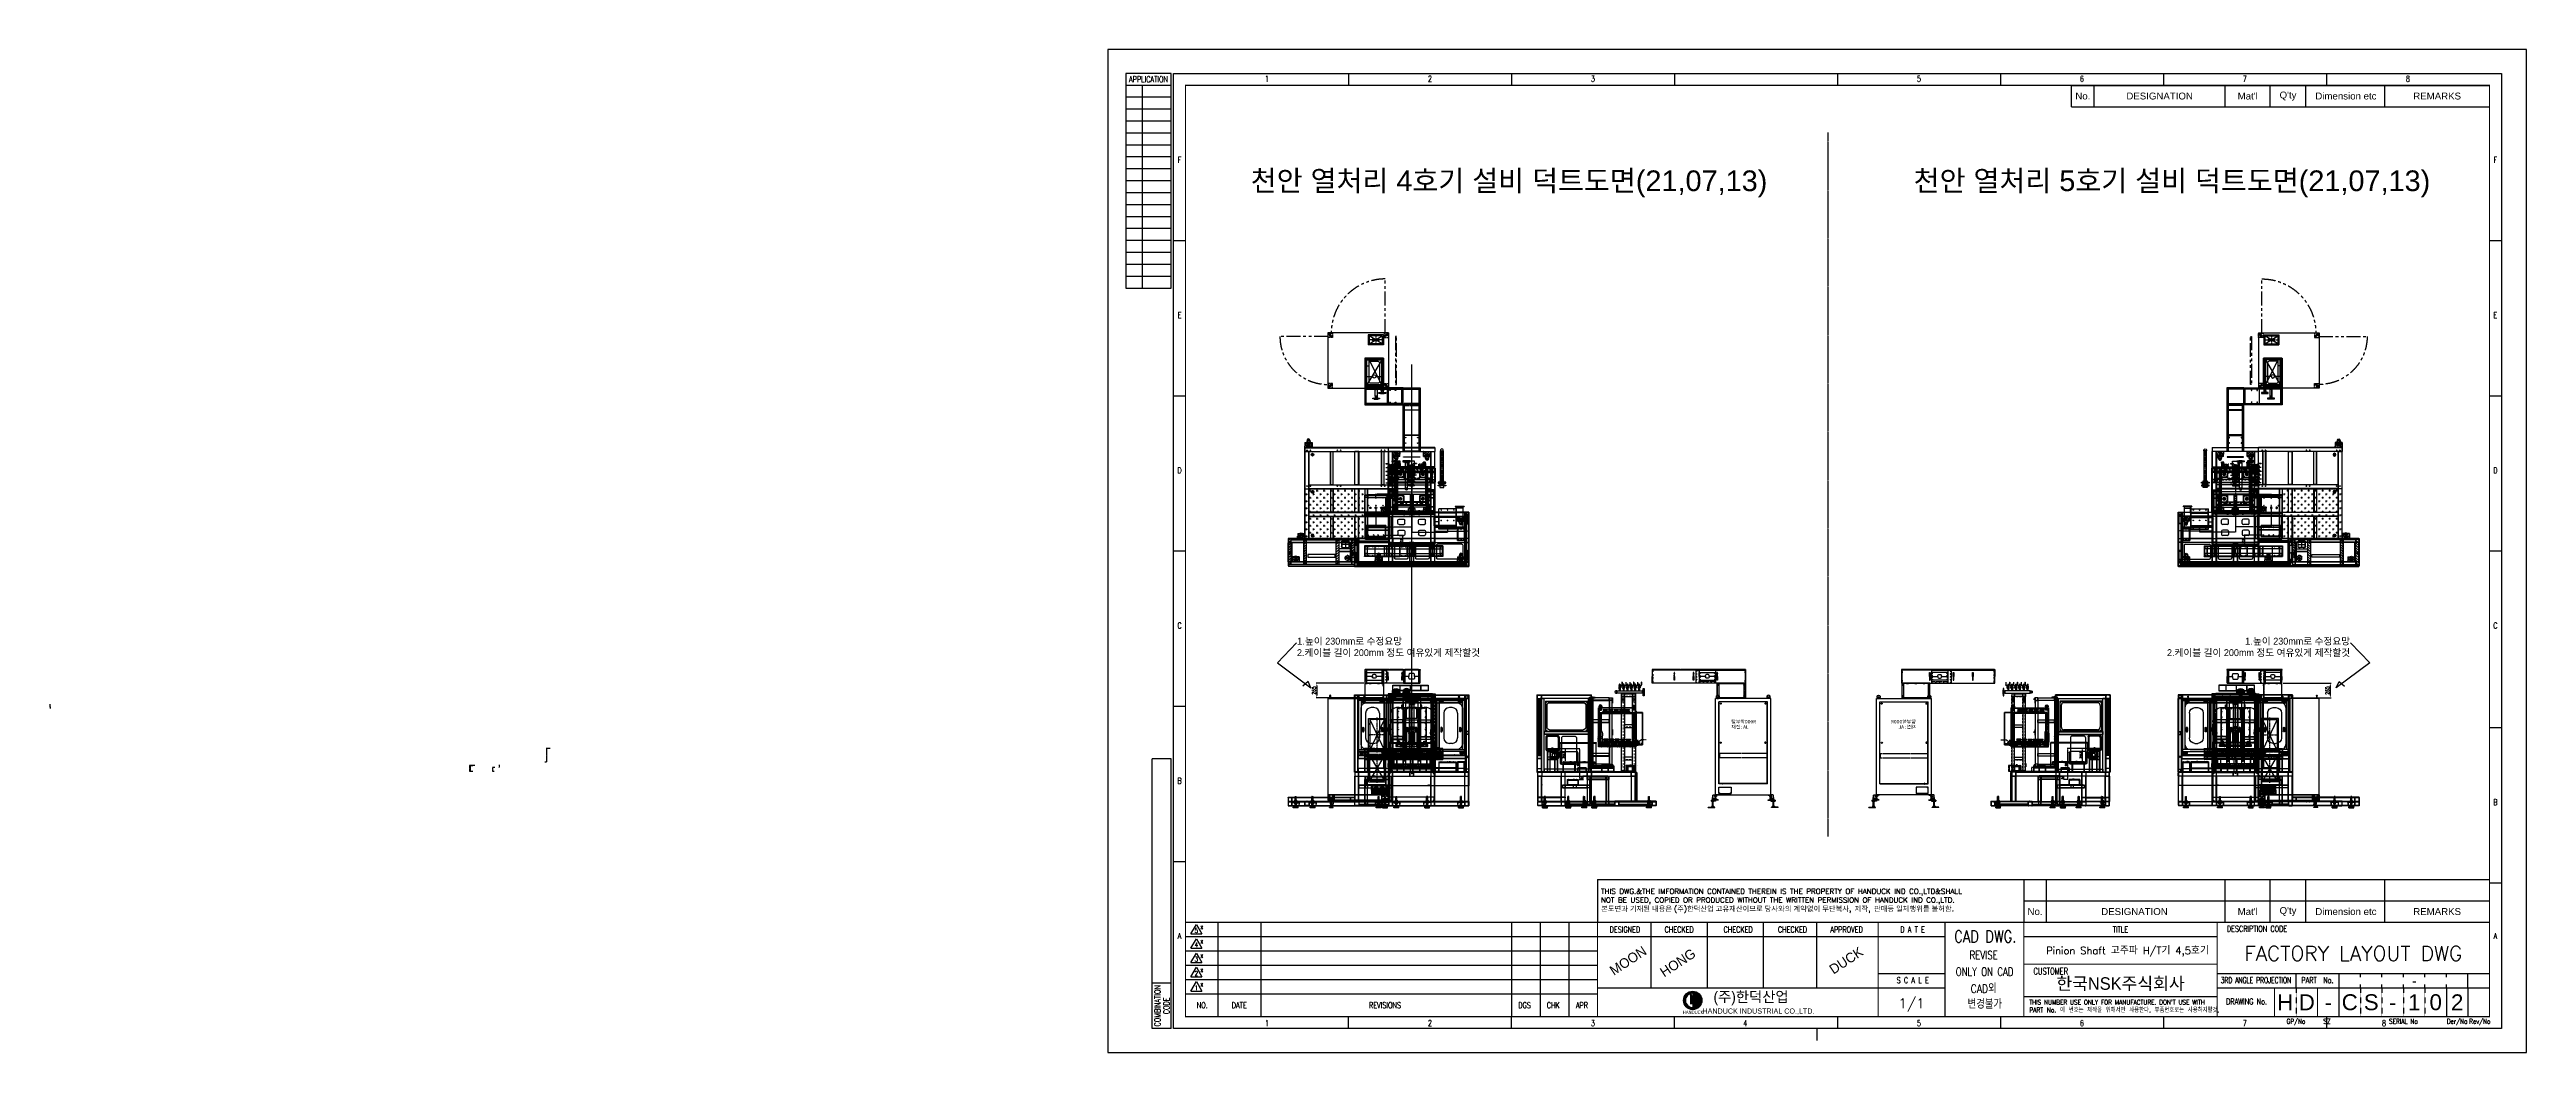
# Model space of a CAD drawing. Header units: millimetres. Extents: x -18234 to 26733, y 279 to 18488.
import ezdxf
from ezdxf.enums import TextEntityAlignment as Align

# ---------------------------------------------------------------- set-up
doc = ezdxf.new("R2010")
doc.units = ezdxf.units.MM
for name, pattern in [('AM_ISO02W050', [7.5, 6, -1.5]), ('AM_ISO08W050', [18, 12, -1.5, 3, -1.5]), ('AUDIT_I_090820162220-0', [0]), ('AUDIT_I_090820162220-1', [0]), ('CENTER', [2, 1.25, -0.25, 0.25, -0.25]), ('CENTER1', [10, 7, -1, 1, -1]), ('CENTER2', [28.575, 19.05, -3.175, 3.175, -3.175]), ('CENTERX2', [101.6, 63.5, -12.7, 12.7, -12.7]), ('DASHED', [0.75, 0.5, -0.25]), ('DASHED2', [9.525, 6.35, -3.175]), ('H10', [1.75, 1, -0.75]), ('HIDDEN', [0.375, 0.25, -0.125]), ('HIDDEN1', [1.5, 1, -0.5]), ('HIDDEN2', [4.7625, 3.175, -1.5875]), ('HIDDENX2', [19.05, 12.7, -6.35]), ('PHANTOM', [2.5, 1.25, -0.25, 0.25, -0.25, 0.25, -0.25]), ('PHANTOM2', [31.75, 15.875, -3.175, 3.175, -3.175, 3.175, -3.175]), ('PHANTOMX2', [5, 2.5, -0.5, 0.5, -0.5, 0.5, -0.5])]:
    doc.linetypes.add(name, pattern=pattern)
for name, color, linetype, lineweight in [('02 숨은선', 2, 'HIDDEN2', 15), ('1중심선', 1, 'CENTER', 18), ('문자', 3, 'Continuous', 25)]:
    doc.layers.add(name, color=color, linetype=linetype, lineweight=lineweight)
for name, color, linetype in [('3', 5, 'Continuous'), ('4', 102, 'Continuous'), ('44', 4, 'CENTER'), ('_0', 3, 'Continuous'), ('______', 7, 'Continuous'), ('A2FORM', 111, 'Continuous'), ('BALL-VALVE-1', 1, 'CENTER'), ('BALL-VALVE-2', 2, 'HIDDEN'), ('BALL-VALVE-3', 3, 'DASHED'), ('BALL-VALVE-4', 4, 'PHANTOM'), ('BALL-VALVE-5', 7, 'Continuous'), ('BALL-VALVE-8', 8, 'Continuous'), ('BOM', 6, 'Continuous'), ('BOM-UDEF', 3, 'Continuous'), ('CEN', 1, 'CENTER'), ('CENTER', 1, 'CENTER'), ('CL', 1, 'CENTER'), ('FL', 3, 'Continuous'), ('H', 2, 'HIDDEN'), ('HIDDEN', 2, 'HIDDEN'), ('HL', 2, 'HIDDEN'), ('PL', 5, 'PHANTOM'), ('RD', 5, 'Continuous'), ('THIN', 3, 'Continuous'), ('마크5', 254, 'Continuous'), ('은선', 2, 'HIDDEN'), ('해칭선', 1, 'Continuous')]:
    doc.layers.add(name, color=color, linetype=linetype)
doc.styles.add('H', font='')
doc.styles.add('HAN', font='')
doc.styles.add('ROAMNS', font='romans.shx', dxfattribs={"width": 0.8, "bigfont": 'whgtxt.shx'})
doc.styles.add('ROMAND', font='romand.shx', dxfattribs={"width": 0.8, "bigfont": 'whgtxt.shx'})
doc.styles.add('ROMANS', font='romans')
doc.styles.get("Standard").update_dxf_attribs({"font": 'arial.ttf'})
doc.styles.add('WHG', font='txt.shx', dxfattribs={"bigfont": 'whgtxt.shx'})
doc.styles.add('배관스타일', font='romans.shx', dxfattribs={"bigfont": 'whgtxt.shx'})
doc.styles.add('한글', font='romans.shx', dxfattribs={"bigfont": 'whgtxt.shx'})
doc.styles.get('H').set_extended_font_data('Dotum')
doc.styles.get('HAN').set_extended_font_data('GulimChe')
doc.dimstyles.new('10 한덕_도면칫수', dxfattribs={"dimscale": 10, "dimtxt": 3.3, "dimasz": 2, "dimexe": 0.65, "dimexo": 1.25, "dimgap": 1, "dimtad": 1, "dimdsep": 46, "dimtxsty": 'ROAMNS', "dimcen": 0, "dimclrd": 7, "dimclre": 7, "dimclrt": 2, "dimadec": 0, "dimazin": 2, "dimtp": 0.1, "dimtm": 0.1, "dimtfac": 0.71, "dimtmove": 0, "dimatfit": 3, "dimfxl": 1, "dimlwd": -1, "dimlwe": -1, "dimarcsym": 1})
doc.dimstyles.new('2 작은 한덕_도면칫수', dxfattribs={"dimscale": 3.5, "dimtxt": 3.3, "dimasz": 2, "dimexe": 0.65, "dimexo": 1.25, "dimgap": 1, "dimtad": 1, "dimdec": 1, "dimrnd": 0.5, "dimdsep": 46, "dimtxsty": 'ROAMNS', "dimcen": 0, "dimclrd": 7, "dimclre": 7, "dimclrt": 2, "dimadec": 0, "dimazin": 2, "dimtp": 0.1, "dimtm": 0.1, "dimtfac": 0.71, "dimtdec": 1, "dimtmove": 0, "dimatfit": 3, "dimfxl": 1, "dimlwd": -1, "dimlwe": -1, "dimarcsym": 1})
doc.dimstyles.new('20 한덕_도면칫수', dxfattribs={"dimscale": 20, "dimtxt": 3.3, "dimasz": 2, "dimexe": 0.65, "dimexo": 1.25, "dimgap": 1, "dimtad": 1, "dimdsep": 46, "dimtxsty": 'ROAMNS', "dimcen": 0, "dimclrd": 7, "dimclre": 7, "dimclrt": 2, "dimadec": 0, "dimazin": 2, "dimtp": 0.1, "dimtm": 0.1, "dimtfac": 0.71, "dimtmove": 0, "dimatfit": 3, "dimfxl": 1, "dimlwd": -1, "dimlwe": -1, "dimarcsym": 1})
doc.dimstyles.new('사본 AM_ISO', dxfattribs={"dimtxt": 3.5, "dimasz": 3.5, "dimexe": 1, "dimexo": 1, "dimgap": 1.5, "dimtad": 1, "dimdsep": 46, "dimtxsty": 'Standard', "dimcen": 0, "dimclrd": 7, "dimclre": 7, "dimclrt": 2, "dimadec": 0, "dimazin": 2, "dimtp": 0.1, "dimtm": 0.1, "dimtfac": 0.71, "dimtmove": 0, "dimatfit": 3, "dimfxl": 8, "dimtfill": 1, "dimlwd": -1, "dimlwe": -1, "dimarcsym": 1})
doc.dimstyles.new('사본(6) 10 한덕_도면칫수', dxfattribs={"dimscale": 10, "dimtxt": 0.5, "dimasz": 0.35, "dimexe": 0.1, "dimexo": 0.15, "dimgap": 0.1, "dimtad": 1, "dimdsep": 46, "dimtxsty": 'ROAMNS', "dimcen": 0, "dimclrd": 7, "dimclre": 7, "dimclrt": 2, "dimadec": 0, "dimazin": 2, "dimtp": 0.1, "dimtm": 0.1, "dimtfac": 0.71, "dimtmove": 0, "dimatfit": 3, "dimfxl": 1, "dimlwd": -1, "dimlwe": -1, "dimarcsym": 1})

# ---------------------------------------------------------------- blocks, each defined once
blk = doc.blocks.new('ASFDFSDFSFDASFDSAFD')
h = blk.add_hatch()
h.set_pattern_fill('ANSI31', color=253, scale=50.754385, style=0)
h.set_pattern_definition([(45, (-88587.578, -186165.5826), (-4.48609624, 4.48609624), [])])
h.paths.add_polyline_path([(46291, 1), (46291, -4, 0.154029), (46296, -22, 0.775447), (46270, 79), (46270, 34, -0.041886), (46272, 34), (46272, 57, -0.081661), (46282, 55), (46291, 55), (46291, 50, -0.465716)])
h.paths.add_polyline_path([(46278, -5, -0.035605), (46273, -6), (46273, 17, -0.085164), (46270, 17), (46270, -28, 0.064143), (46284, -27, -0.128704)])
at = {"layer": '해칭선'}
h = blk.add_hatch(color=256, dxfattribs=at)
h.paths.add_polyline_path([(46202, 25, 1), (46339, 25, 1)])
h.paths.add_polyline_path([(46296, -22, -0.154029), (46291, -4), (46291, 21), (46291, 55), (46278, 55), (46278, 30, 0.536675), (46263, 30), (46263, 55, 0.136252), (46257, 77, -0.883537)], flags=16)
h.paths.add_polyline_path([(46278, 21), (46278, -4, 0.136252), (46284, -27, -0.883537), (46244, 73, -0.154029), (46250, 55), (46250, 21), (46250, -4), (46263, -4), (46263, 21, 0.536675)], flags=16)
at = {"color": 1}
for p, q in [((46250, 5), (46263, 5)), ((46263, 55), (46263, 30)), ((46263, 21), (46263, -4)), ((46278, 55), (46291, 55)), ((46278, 55), (46278, 30)), ((46278, 21), (46278, -4)), ((46291, 55), (46291, 21)), ((46291, 21), (46291, -4))]:
    blk.add_line(p, q, dxfattribs=at)
at = {"color": 253}
for p, q in [((46270, 79), (46270, 34)), ((46270, 17), (46270, -28)), ((46272, 57), (46272, 34))]:
    blk.add_line(p, q, dxfattribs=at)
at = {"color": 1}
blk.add_circle((46270, 25), 68.5, dxfattribs=at)
for centre, radius, start, end in [((46270, 25), 53.7, 118.8333, 284.6804), ((46270, 25), 53.7, 298.8333, 104.6804), ((46219, 55), 43.7, 360, 31.0355), ((46270, 25), 8.84, 33.5573, 146.4427), ((46270, 25), 8.84, 213.5573, 326.4427), ((46321, 5), 43.7, 180, 211.0355)]:
    blk.add_arc(centre, radius, start, end, dxfattribs=at)
at = {"color": 253}
for start, end in [(68.6568, 87.3307), (310.0557, 49.9443)]:
    blk.add_arc((46270, 25), 31.6, start, end, dxfattribs=at)
at = {"attachment_point": 5, "style": 'H'}
for s, insert, char_height, width in [('{\\fHYsupB|b0|i0|c129|p18;(주)한덕산업}', (46704, 40), 78.18, 1438.25), ('{\\fHYsupB|b0|i0|c129|p18;HANDUCK INDUSTRIAL CO.,LTD}.', (46759, -58), 38.49, 968.88)]:
    blk.add_mtext(s, dxfattribs=dict(at, insert=insert, char_height=char_height, width=width))
at = {"layer": '문자', "insert": (46272, -51), "char_height": 24.37, "width": 215.55, "attachment_point": 2}
blk.add_mtext('{\\fTahoma|b0|i0|c0|p34;\\C7;HANDUCK}', dxfattribs=at)
blk = doc.blocks.new('새로운 블럭-hd표제란A3')
at = {"color": 5}
for p, q in [((343992, 38917), (359418, 38917)), ((344825, 38125), (344825, 38917)), ((349659, 38125), (349659, 38917)), ((351327, 38125), (351327, 38917)), ((352635, 38125), (352635, 38917)), ((355556, 38125), (355556, 38917)), ((343992, 38125), (359418, 38125)), ((342227, 9600), (359418, 9600)), ((343060, 8808), (343060, 9600)), ((349659, 8808), (349659, 9600)), ((351327, 8808), (351327, 9600)), ((352635, 8808), (352635, 9600)), ((355556, 8808), (355556, 9600)), ((342227, 8808), (359418, 8808)), ((343060, 8017), (343060, 8808)), ((349659, 8017), (349659, 8808)), ((351327, 8017), (351327, 8808)), ((352635, 8017), (352635, 8808)), ((355556, 8017), (355556, 8808))]:
    blk.add_line(p, q, dxfattribs=at)
at = {"layer": 'A2FORM', "color": 7}
for p, q in [((317299, 39358), (317299, 38917)), ((323316, 39358), (323316, 38917)), ((329333, 39358), (329333, 38917)), ((335350, 39358), (335350, 38917)), ((341367, 39358), (341367, 38917)), ((347384, 39358), (347384, 38917)), ((353401, 39358), (353401, 38917)), ((310753, 38917), (309078, 38917)), ((310753, 38476), (309078, 38476)), ((309696, 31423), (309696, 38917)), ((343992, 38125), (343992, 38917)), ((310753, 38035), (309078, 38035)), ((310753, 37594), (309078, 37594)), ((310753, 37154), (309078, 37154)), ((310753, 36713), (309078, 36713)), ((310753, 36272), (309078, 36272)), ((310753, 35831), (309078, 35831)), ((310753, 35390), (309078, 35390)), ((310753, 34950), (309078, 34950)), ((310753, 34509), (309078, 34509)), ((310753, 34068), (309078, 34068)), ((310753, 33627), (309078, 33627)), ((310753, 33186), (309078, 33186)), ((310842, 33186), (311282, 33186)), ((359418, 33186), (359859, 33186)), ((310753, 32746), (309078, 32746)), ((310753, 32305), (309078, 32305)), ((310753, 31864), (309078, 31864)), ((310842, 27456), (311282, 27456)), ((359418, 27456), (359859, 27456)), ((310842, 21726), (311282, 21726)), ((359418, 21726), (359859, 21726)), ((310842, 15995), (311282, 15995)), ((359418, 15204), (359859, 15204)), ((310753, 14056), (310048, 14056)), ((310048, 4093), (310048, 14056)), ((310753, 4093), (310753, 14056)), ((310842, 10265), (311282, 10265)), ((326490, 9600), (326490, 8017)), ((326490, 9600), (342227, 9600)), ((342227, 9600), (342227, 8017)), ((359418, 9473), (359859, 9473)), ((311282, 7488), (326490, 7488)), ((311480, 7590), (311683, 7942)), ((311480, 7590), (311887, 7590)), ((311480, 7061), (311683, 7413)), ((311683, 7942), (311887, 7590)), ((311683, 7413), (311887, 7061)), ((312473, 8017), (312473, 4534)), ((314059, 8017), (314059, 4534)), ((323316, 8017), (323316, 4534)), ((324374, 8017), (324374, 4534)), ((325432, 8017), (325432, 4534)), ((326490, 7488), (336849, 7488)), ((328464, 8017), (328464, 5592)), ((330535, 8017), (330535, 5592)), ((332605, 8017), (332605, 5592)), ((334573, 8017), (334573, 5592)), ((336849, 7488), (339317, 7488)), ((342227, 7488), (349368, 7488)), ((311282, 6959), (326490, 6959)), ((311282, 6430), (326490, 6430)), ((311480, 7061), (311887, 7061)), ((311480, 6532), (311683, 6884)), ((311480, 6532), (311887, 6532)), ((311683, 6884), (311887, 6532)), ((310753, 5769), (310048, 5769)), ((311282, 5901), (326490, 5901)), ((311480, 6003), (311683, 6355)), ((311480, 6003), (311887, 6003)), ((311480, 5474), (311683, 5826)), ((311683, 6355), (311887, 6003)), ((311683, 5826), (311887, 5474)), ((336849, 5592), (339317, 5592)), ((353864, 5592), (353864, 6121)), ((354657, 5989), (354657, 6121)), ((354657, 5592), (354657, 5724)), ((355451, 5989), (355451, 6121)), ((355451, 5592), (355451, 5724)), ((356244, 5989), (356244, 6121)), ((356244, 5592), (356244, 5724)), ((357038, 5989), (357038, 6121)), ((357038, 5592), (357038, 5724)), ((357831, 5989), (357831, 6121)), ((357831, 5592), (357831, 5724)), ((358624, 5592), (358624, 6121)), ((311282, 5372), (326490, 5372)), ((311480, 5474), (311887, 5474)), ((342227, 5284), (349368, 5284)), ((310753, 4093), (310048, 4093)), ((317299, 4093), (317299, 4534)), ((323316, 4093), (323316, 4534)), ((329333, 4093), (329333, 4534)), ((334601, 3829), (334601, 4093)), ((334601, 3653), (334601, 3829)), ((335350, 4534), (335350, 4093)), ((341367, 4534), (341367, 4093)), ((347384, 4534), (347384, 4093)), ((353401, 4534), (353401, 4093))]:
    blk.add_line(p, q, dxfattribs=at)
at = {"layer": 'A2FORM', "color": 7, "linetype": 'H10'}
for p, q in [((352277, 5592), (352277, 4534)), ((354657, 5592), (354657, 4534)), ((355451, 5592), (355451, 4534)), ((356244, 5592), (356244, 4534)), ((357038, 5592), (357038, 4534))]:
    blk.add_line(p, q, dxfattribs=at)
at = {"layer": 'A2FORM', "color": 7, "linetype": 'AUDIT_I_090820162220-1'}
blk.add_line((357831, 5592), (357831, 4534), dxfattribs=at)
at = {"layer": 'A2FORM', "color": 7, "linetype": 'AUDIT_I_090820162220-0'}
blk.add_line((358624, 5592), (358624, 4534), dxfattribs=at)
at = {"layer": 'A2FORM', "color": 7}
for points in [[(360784, 40239), (308417, 40239), (308417, 3212), (360784, 3212)], [(310753, 39358), (309078, 39358), (309078, 31423), (310753, 31423)], [(359859, 4093), (310842, 4093), (310842, 39358), (359859, 39358)]]:
    blk.add_lwpolyline(points, close=True, dxfattribs=at)
for points in [[(334601, 39798, 0, 0, 0), (334601, 39622, 264, 0, 0), (334601, 39358, 0, 0, 0)], [(310401, 21726, 0, 0, 0), (310577, 21726, 264, 0, 0), (310842, 21726, 0, 0, 0)], [(360299, 21726, 0, 0, 0), (360123, 21726, 264, 0, 0), (359859, 21726, 0, 0, 0)]]:
    blk.add_lwpolyline(points, format="xyseb", dxfattribs=at)
at = {"layer": 'A2FORM', "color": 7, "const_width": 44.1}
blk.add_lwpolyline([(311282, 38917), (359418, 38917), (359418, 4534), (311282, 4534)], close=True, dxfattribs=at)
for points in [[(311282, 8017), (359418, 8017)], [(326490, 8017), (326490, 4534)], [(336849, 8017), (336849, 4534)], [(339317, 5592), (339317, 8017)], [(342227, 8017), (342227, 4534)], [(349368, 4534), (349368, 8017)], [(342227, 6474), (349368, 6474)], [(326490, 5592), (336849, 5592)], [(336849, 6121), (339317, 6121)], [(339317, 4534), (339317, 5592)], [(349368, 6121), (359418, 6121)], [(349368, 5592), (359418, 5592)], [(351483, 5592), (351483, 4534)], [(352277, 5592), (352277, 6121)], [(353070, 5592), (353070, 4534)], [(353864, 5592), (353864, 4534)]]:
    blk.add_lwpolyline(points, dxfattribs=at)
at = {"color": 3, "xscale": 4.965030850260518, "yscale": 4.965030850260518, "zscale": 4.965030850260518}
blk.add_blockref('ASFDFSDFSFDASFDSAFD', (100272, 5011), dxfattribs=at)
at = {"attachment_point": 5}
for s, insert, char_height, width in [('No.', (344408, 38521), 255.1, 3682.61), ('DESIGNATION', (347242, 38521), 255.07, 4833.87), ("Mat'l", (350493, 38521), 255.1, 1668.11), ("Q'ty", (351981, 38521), 255.1, 3682.61), ('Dimension etc', (354119, 38521), 255.07, 3682.61), ('REMARKS', (357487, 38521), 255.1, 3861.47), ('No.', (342643, 8412), 255.1, 3682.61), ('DESIGNATION', (346313, 8412), 255.07, 4833.87), ("Mat'l", (350493, 8412), 255.1, 1668.11), ("Q'ty", (351981, 8412), 255.1, 3682.61), ('Dimension etc', (354119, 8412), 255.07, 3682.61), ('REMARKS', (357487, 8412), 255.1, 3861.47), ('-', (356641, 5857), 367, 793.44), ('H', (351880, 5063), 588, 793.44), ('D', (352674, 5063), 588, 793.44), ('-', (353467, 5063), 588, 793.44)]:
    blk.add_mtext(s, dxfattribs=dict(at, insert=insert, char_height=char_height, width=width))
at = {"char_height": 359.53, "width": 1473.08, "attachment_point": 5, "rotation": 33.44047}
for s, insert in [('{\\fViner Hand ITC|b0|i0|c0|p66;MOON}', (327619, 6600)), ('{\\fViner Hand ITC|b0|i0|c0|p66;HONG}', (329455, 6525)), ('{\\fViner Hand ITC|b0|i0|c0|p66;DUCK}', (335671, 6607))]:
    blk.add_mtext(s, dxfattribs=dict(at, insert=insert))
at = {"insert": (338083, 4967), "char_height": 364.1, "width": 2468.48, "attachment_point": 5, "style": 'H'}
blk.add_mtext('{\\Ftxt,whgtxt|c129;1/1}', dxfattribs=at)
at = {"layer": 'A2FORM', "color": 7, "style": 'ROMANS', "width": 0.75}
for s, p in [('APPLICATION', (309913, 39140)), ('TITLE', (345795, 7755))]:
    blk.add_text(s, height=220.4, dxfattribs=at).set_placement(p, align=Align.MIDDLE_CENTER)
at = {"layer": 'A2FORM', "color": 7}
for s, height, style, width, p in [('1', 220, 'ROMANS', 0.75, (314288, 39052)), ('2', 220, 'ROMANS', 0.75, (320305, 39052)), ('3', 220, 'ROMANS', 0.75, (326322, 39052)), ('5', 220, 'ROMANS', 0.75, (338356, 39052)), ('6', 220, 'ROMANS', 0.75, (344373, 39052)), ('7', 220, 'ROMANS', 0.75, (350390, 39052)), ('8', 220, 'ROMANS', 0.75, (356407, 39052)), ('F', 220, 'ROMANS', 0.75, (311060, 36054)), ('F', 220, 'ROMANS', 0.75, (359636, 36054)), ('E', 220, 'ROMANS', 0.75, (311060, 30324)), ('E', 220, 'ROMANS', 0.75, (359636, 30324)), ('D', 220, 'ROMANS', 0.75, (311060, 24594)), ('D', 220, 'ROMANS', 0.75, (359636, 24594)), ('C', 220, 'ROMANS', 0.75, (311060, 18863)), ('C', 220, 'ROMANS', 0.75, (359636, 18863)), ('B', 220, 'ROMANS', 0.75, (311060, 13133)), ('B', 220, 'ROMANS', 0.75, (359636, 12341)), ('A', 220, 'ROMANS', 0.75, (311060, 7402)), ('5', 176, 'ROMANS', 0.75, (311681, 7628)), ('DESIGNED', 220.4, 'ROMANS', 0.75, (327502, 7640)), ('CHECKED', 220.4, 'ROMANS', 0.75, (329505, 7640)), ('CHECKED', 220.4, 'ROMANS', 0.75, (331682, 7640)), ('CHECKED', 220.4, 'ROMANS', 0.75, (333689, 7640)), ('APPROVED', 220.4, 'ROMANS', 0.75, (335685, 7640)), ('D A T E', 220.4, 'ROMANS', 0.75, (338125, 7640)), ('CAD DWG.', 440.8, 'ROMAND', 0.8, (340805, 7272)), ('DESCRIPTION CODE', 220.4, 'ROMANS', 0.75, (350838, 7667)), ('A', 220, 'ROMANS', 0.75, (359636, 7402)), ('4', 176, 'ROMANS', 0.75, (311681, 7099)), ('3', 176, 'ROMANS', 0.75, (311681, 6570)), ('REVISE', 308.6, 'ROMAND', 0.75, (340747, 6651)), ('2', 176, 'ROMANS', 0.75, (311681, 6041)), ('1', 176, 'ROMANS', 0.75, (311681, 5512)), ('S C A L E', 220.4, 'ROMANS', 0.75, (338125, 5771)), ('ONLY ON CAD', 308.56, 'ROMAND', 0.75, (340779, 6037)), ('CAD외', 308.6, 'WHG', 0.8, (340747, 5410)), ('CUSTOMER', 241.2, 'ROMANS', 0.75, (343224, 6090)), ('PART  No.', 220.4, 'ROMANS', 0.75, (353068, 5771)), ('NO.', 220.4, 'ROMANS', 0.75, (311897, 4846)), ('DATE', 220.4, 'ROMANS', 0.75, (313264, 4846)), ('REVISIONS', 220.4, 'ROMANS', 0.75, (318645, 4846)), ('DGS', 220.4, 'ROMANS', 0.75, (323799, 4846)), ('CHK', 220.4, 'ROMANS', 0.75, (324857, 4846)), ('APR', 220.4, 'ROMANS', 0.75, (325915, 4846)), ('변경불가', 308.6, 'WHG', 0.8, (340789, 4833)), ('DRAWING No.', 220.4, 'ROMANS', 0.75, (350451, 4984)), ('1', 220, 'ROMANS', 0.75, (314288, 4184)), ('2', 220, 'ROMANS', 0.75, (320305, 4184)), ('3', 220, 'ROMANS', 0.75, (326322, 4184)), ('4', 220, 'ROMANS', 0.75, (331946, 4184)), ('5', 220, 'ROMANS', 0.75, (338356, 4184)), ('6', 220, 'ROMANS', 0.75, (344373, 4184)), ('7', 220, 'ROMANS', 0.75, (350390, 4184)), ('GP/No', 176.3, 'ROMANS', 0.75, (352274, 4273)), ('SZ', 176.3, 'ROMANS', 0.75, (353421, 4273)), ('8', 220, 'ROMANS', 0.75, (355525, 4184)), ('SERIAL No', 176.3, 'ROMANS', 0.75, (356242, 4273)), ('Der/No', 176.3, 'ROMANS', 0.75, (358225, 4273)), ('Rev/No', 176.3, 'ROMANS', 0.75, (359063, 4273))]:
    blk.add_text(s, height=height, dxfattribs=dict(at, style=style, width=width)).set_placement(p, align=Align.CENTER)
for s, height, style, width, p in [('x', 176, 'ROMANS', 0.75, (311825, 7766)), ('x', 176, 'ROMANS', 0.75, (311825, 7237)), ('x', 176, 'ROMANS', 0.75, (311825, 6708)), ('x', 176, 'ROMANS', 0.75, (311825, 6179)), ('x', 176, 'ROMANS', 0.75, (311825, 5650)), ("THIS NUMBER USE ONLY FOR MANUFACTURE. DON'T USE WITH", 176.32, 'ROMANS', 0.79, (342431, 4977)), ('PART No. 이 번호는 제작을 위해서만 사용한다. 부품번호로는 사용하지말것.', 176.32, 'WHG', 0.8, (342431, 4691))]:
    blk.add_text(s, height=height, dxfattribs=dict(at, style=style, width=width)).set_placement(p)
at = {"layer": 'A2FORM', "color": 7, "style": 'ROMANS', "width": 0.75}
for s, p in [('COMBINATION', (310354, 4934)), ('CODE', (310685, 4934))]:
    blk.add_text(s, height=220.4, rotation=90, dxfattribs=at).set_placement(p, align=Align.CENTER)
at = {"layer": 'A2FORM', "color": 7, "style": 'ROMANS', "width": 0.643636}
blk.add_text('3RD ANGLE PROJECTION', height=220.4, dxfattribs=at).set_placement((349497, 5771), (352098, 5771), align=Align.FIT)
at = {"layer": 'A2FORM', "color": 7, "insert": (326490, 8808), "char_height": 192, "width": 15736.59, "attachment_point": 4, "style": 'ROMANS'}
blk.add_mtext(' THIS DWG.&THE IMFORMATION CONTAINED THEREIN IS THE PROPERTY OF HANDUCK IND CO.,LTD&SHALL \\P NOT BE USED, COPIED OR PRODUCED WITHOUT THE WRITTEN PERMISSION OF HANDUCK IND CO.,LTD. \\P {\\fGulim|b0|i0|c129|p50;본도면과 기재된 내용은 }({\\fGulim|b0|i0|c129|p50;주}){\\fGulim|b0|i0|c129|p50;한덕산업 고유재산이므로 당사와의 계약없이 무단복사}, {\\fGulim|b0|i0|c129|p50;제작}, {\\fGulim|b0|i0|c129|p50;판매등 일체행위를 불허함}.', dxfattribs=at)
blk = doc.blocks.new('ityio')
at = {"ltscale": 0.5}
for p, q in [((202295, 29027), (201945, 29027)), ((201945, 29027), (201945, 28952)), ((201945, 28952), (202295, 28952)), ((202295, 29027), (202295, 28952))]:
    blk.add_line(p, q, dxfattribs=at)
at = {"layer": 'HL', "ltscale": 3}
for p, q in [((201945, 29024), (202295, 29024)), ((201945, 28956), (202295, 28956))]:
    blk.add_line(p, q, dxfattribs=at)
blk = doc.blocks.new('TYWERWRW')
at = {"ltscale": 0.5}
for p, q in [((197230, 17898), (196020, 17898)), ((196020, 17898), (196020, 17823)), ((196020, 17823), (197230, 17823)), ((197230, 17898), (197230, 17823))]:
    blk.add_line(p, q, dxfattribs=at)
at = {"layer": 'HL', "ltscale": 3}
for p, q in [((196020, 17895), (197230, 17895)), ((196020, 17826), (197230, 17826))]:
    blk.add_line(p, q, dxfattribs=at)
blk = doc.blocks.new('453RR')
for p in [(2234, 1663), (2234, 1238)]:
    blk.add_blockref('TYWERWRW', p)
at = {"color": 0, "rotation": 90}
blk.add_blockref('ityio', (227282, -182810), dxfattribs=at)
at = {"color": 0, "xscale": -1, "rotation": 270}
blk.add_blockref('ityio', (170437, -182810), dxfattribs=at)
blk = doc.blocks.new('erthr')
at = {"ltscale": 0.5}
blk.add_circle((295431, 20365), 3.32, dxfattribs=at)
at = {"color": 1, "ltscale": 0.5}
blk.add_arc((295431, 20365), 4, 270, 180, dxfattribs=at)
at = {"layer": 'CL', "ltscale": 0.5}
for p, q in [((295426, 20365), (295436, 20365)), ((295431, 20370), (295431, 20360))]:
    blk.add_line(p, q, dxfattribs=at)
blk = doc.blocks.new('RUSEERT')
at = {"ltscale": 0.5}
for p, q in [((202240, 24106), (202240, 24856)), ((202240, 24856), (203760, 24856)), ((203760, 24106), (203760, 24856)), ((202240, 24106), (203760, 24106))]:
    blk.add_line(p, q, dxfattribs=at)
at = {"rotation": 90}
for p in [(222646, -270626), (222706, -270626), (223196, -270626), (223256, -270626), (223996, -270626), (224056, -270626), (222646, -271276), (222706, -271276), (223196, -271276), (223256, -271276), (223996, -271276), (224056, -271276)]:
    blk.add_blockref('erthr', p, dxfattribs=at)
blk = doc.blocks.new('57ERWE')
blk.add_blockref('RUSEERT', (0, 0))
blk = doc.blocks.new('567WW')
at = {"ltscale": 0.5}
blk.add_circle((181610, 22822), 25, dxfattribs=at)
at = {"layer": 'CL', "ltscale": 0.5}
for p, q in [((181640, 22822), (181580, 22822)), ((181610, 22852), (181610, 22792))]:
    blk.add_line(p, q, dxfattribs=at)
blk = doc.blocks.new('5784TEWT')
at = {"ltscale": 0.5}
h = blk.add_hatch(dxfattribs=at)
h.set_pattern_fill('CROSS', color=256, scale=10, style=0)
h.paths.add_polyline_path([(182560, 22877), (181470, 22877), (181470, 21977), (182560, 21977)])
h.paths.add_polyline_path([(181635, 22822, -1), (181585, 22822, -1)], flags=16)
h.paths.add_polyline_path([(181635, 22032, -1), (181585, 22032, -1)], flags=16)
for p, q in [((181470, 22877), (182560, 22877)), ((181470, 21977), (181470, 22877)), ((182560, 22877), (182560, 21977)), ((182560, 21977), (181470, 21977))]:
    blk.add_line(p, q, dxfattribs=at)
blk.add_blockref('567WW', (0, 0))
at = {"xscale": -1, "rotation": 180}
blk.add_blockref('567WW', (0, 44853), dxfattribs=at)
blk = doc.blocks.new('RTESR')
for name, p in [('57ERWE', (-2338, -547)), ('567WW', (18432, 1357))]:
    blk.add_blockref(name, p)
blk = doc.blocks.new('*D660')
at = {"color": 7, "linetype": 'ByBlock', "ltscale": 0.5, "transparency": 16777216}
for p, q in [((5845, 10365), (5845, 10424)), ((6475, 10417), (5865, 10417)), ((6495, 10430), (6495, 10424))]:
    blk.add_line(p, q, dxfattribs=at)
at = {"color": 7, "ltscale": 0.5, "transparency": 16777216}
for points in [[(5865, 10421), (5865, 10414), (5845, 10417)], [(6475, 10421), (6475, 10414), (6495, 10417)]]:
    blk.add_solid(points, dxfattribs=at)
at = {"layer": 'DEFPOINTS', "color": 0, "ltscale": 0.5, "transparency": 16777216}
for p in [(5845, 10417), (5845, 10353), (6495, 10417)]:
    blk.add_point(p, dxfattribs=at)
at = {"color": 2, "ltscale": 0.5, "transparency": 16777216, "insert": (6170, 10444), "char_height": 33, "attachment_point": 5, "style": 'ROAMNS', "bg_fill": 3, "box_fill_scale": 1.1, "bg_fill_color": 256, "bg_fill_true_color": 13158600, "bg_fill_transparency": 0}
blk.add_mtext('650', dxfattribs=at)
blk = doc.blocks.new('*D661')
at = {"color": 7, "linetype": 'ByBlock', "ltscale": 0.5, "transparency": 16777216}
for p, q in [((6003, 9672), (6338, 9672)), ((6328, 9461), (6338, 9461)), ((6331, 9652), (6331, 9481))]:
    blk.add_line(p, q, dxfattribs=at)
at = {"color": 7, "ltscale": 0.5, "transparency": 16777216}
for points in [[(6328, 9652), (6334, 9652), (6331, 9672)], [(6328, 9481), (6334, 9481), (6331, 9461)]]:
    blk.add_solid(points, dxfattribs=at)
at = {"layer": 'DEFPOINTS', "color": 0, "ltscale": 0.5, "transparency": 16777216}
blk.add_point((5990, 9672), dxfattribs=at)
at = {"color": 2, "ltscale": 0.5, "transparency": 16777216, "insert": (6305, 9567), "char_height": 33, "attachment_point": 5, "rotation": 90, "style": 'ROAMNS', "bg_fill": 3, "box_fill_scale": 1.1, "bg_fill_color": 256, "bg_fill_true_color": 13158600, "bg_fill_transparency": 0}
blk.add_mtext('211', dxfattribs=at)
at = {"layer": 'DEFPOINTS', "color": 0, "ltscale": 0.5, "transparency": 16777216}
for p in [(6315, 9461), (6331, 9461)]:
    blk.add_point(p, dxfattribs=at)
blk = doc.blocks.new('5UEQR')
at = {"ltscale": 0.5}
for p, q in [((207128, 18319), (206588, 18319)), ((206588, 18319), (206588, 18269)), ((206588, 18269), (207128, 18269)), ((207128, 18319), (207128, 18269))]:
    blk.add_line(p, q, dxfattribs=at)
at = {"layer": 'HL', "ltscale": 3}
for p, q in [((206588, 18316), (207128, 18316)), ((206588, 18271), (207128, 18271))]:
    blk.add_line(p, q, dxfattribs=at)
blk = doc.blocks.new('GFI8LL')
at = {"ltscale": 0.5}
for p, q in [((198261, 20199), (198261, 19809)), ((198261, 20199), (198311, 20199)), ((198311, 19809), (198261, 19809)), ((198311, 19809), (198311, 20199))]:
    blk.add_line(p, q, dxfattribs=at)
at = {"layer": 'HL', "ltscale": 3}
for p, q in [((198263, 19809), (198263, 20199)), ((198309, 19809), (198309, 20199))]:
    blk.add_line(p, q, dxfattribs=at)
blk = doc.blocks.new('56e43')
at = {"layer": 'HL', "ltscale": 3}
for p, q in [((237547, 2138), (237547, 2179)), ((237550, 2138), (237550, 2179)), ((237552, 2183), (237593, 2183)), ((237552, 2181), (237593, 2181)), ((237593, 2136), (237552, 2136)), ((237593, 2133), (237552, 2133)), ((237595, 2179), (237595, 2138)), ((237597, 2179), (237597, 2138))]:
    blk.add_line(p, q, dxfattribs=at)
for centre, radius, start, end in [((237552, 2179), 4.6, 90, 180), ((237552, 2138), 4.6, 180, 270), ((237552, 2179), 2.3, 90, 180), ((237552, 2138), 2.3, 180, 270), ((237593, 2179), 4.6, 0, 90), ((237593, 2179), 2.3, 0, 90), ((237593, 2138), 4.6, 270, 0), ((237593, 2138), 2.3, 270, 0)]:
    blk.add_arc(centre, radius, start, end, dxfattribs=at)
blk = doc.blocks.new('54WRWR')
at = {"ltscale": 0.5}
for p, q in [((198154, 19809), (198154, 19409)), ((198204, 19809), (198154, 19809)), ((198204, 19409), (198204, 19809)), ((198154, 19409), (198204, 19409))]:
    blk.add_line(p, q, dxfattribs=at)
at = {"layer": 'HL', "ltscale": 3}
for p, q in [((198156, 19409), (198156, 19809)), ((198202, 19409), (198202, 19809))]:
    blk.add_line(p, q, dxfattribs=at)
blk = doc.blocks.new('56U43W43')
at = {"ltscale": 0.5}
for p, q in [((206943, 18219), (206543, 18219)), ((206543, 18219), (206543, 18169)), ((206543, 18169), (206943, 18169)), ((206943, 18219), (206943, 18169))]:
    blk.add_line(p, q, dxfattribs=at)
at = {"layer": 'HL', "ltscale": 3}
for p, q in [((206543, 18217), (206943, 18217)), ((206543, 18171), (206943, 18171))]:
    blk.add_line(p, q, dxfattribs=at)
blk = doc.blocks.new('875654')
at = {"layer": 'HL', "ltscale": 3}
for p, q in [((237278, 2600), (237278, 2538)), ((237281, 2600), (237281, 2538)), ((237346, 2606), (237284, 2606)), ((237346, 2603), (237284, 2603)), ((237284, 2535), (237346, 2535)), ((237284, 2531), (237346, 2531)), ((237349, 2538), (237349, 2600)), ((237353, 2538), (237353, 2600))]:
    blk.add_line(p, q, dxfattribs=at)
for centre, radius, start, end in [((237284, 2600), 6.4, 90, 180), ((237284, 2538), 6.4, 180, 270), ((237284, 2600), 3.2, 90, 180), ((237284, 2538), 3.2, 180, 270), ((237346, 2600), 6.4, 0, 90), ((237346, 2600), 3.2, 0, 90), ((237346, 2538), 6.4, 270, 0), ((237346, 2538), 3.2, 270, 0)]:
    blk.add_arc(centre, radius, start, end, dxfattribs=at)
blk = doc.blocks.new('473232')
at = {"ltscale": 0.5}
for p, q in [((206923, 18219), (206543, 18219)), ((206543, 18219), (206543, 18169)), ((206543, 18169), (206923, 18169)), ((206923, 18219), (206923, 18169))]:
    blk.add_line(p, q, dxfattribs=at)
at = {"layer": 'HL', "ltscale": 3}
for p, q in [((206543, 18217), (206923, 18217)), ((206543, 18171), (206923, 18171))]:
    blk.add_line(p, q, dxfattribs=at)
blk = doc.blocks.new('56545')
at = {"ltscale": 0.5}
for p, q in [((237427, 2179), (237427, 2138)), ((237472, 2183), (237431, 2183)), ((237431, 2133), (237472, 2133)), ((237477, 2138), (237477, 2179))]:
    blk.add_line(p, q, dxfattribs=at)
for centre, start, end in [((237431, 2179), 90, 180), ((237431, 2138), 180, 270), ((237472, 2179), 0, 90), ((237472, 2138), 270, 0)]:
    blk.add_arc(centre, 4.6, start, end, dxfattribs=at)
at = {"layer": 'HL', "ltscale": 3}
for p, q in [((237429, 2179), (237429, 2138)), ((237472, 2181), (237431, 2181)), ((237431, 2136), (237472, 2136)), ((237474, 2138), (237474, 2179))]:
    blk.add_line(p, q, dxfattribs=at)
for centre, start, end in [((237431, 2179), 90, 180), ((237431, 2138), 180, 270), ((237472, 2179), 0, 90), ((237472, 2138), 270, 0)]:
    blk.add_arc(centre, 2.3, start, end, dxfattribs=at)
blk = doc.blocks.new('IYOU')
at = {"ltscale": 0.5}
for p, q in [((198261, 20099), (198261, 19809)), ((198311, 20099), (198261, 20099)), ((198311, 19809), (198261, 19809)), ((198311, 19809), (198311, 20099))]:
    blk.add_line(p, q, dxfattribs=at)
at = {"layer": 'HL', "ltscale": 3}
for p, q in [((198263, 19809), (198263, 20099)), ((198309, 19809), (198309, 20099))]:
    blk.add_line(p, q, dxfattribs=at)
blk = doc.blocks.new('564wt')
at = {"layer": 'HL', "ltscale": 3}
for p, q in [((202139, 17160), (202139, 17166)), ((202139, 17166), (202499, 17166)), ((202139, 17160), (202499, 17160)), ((202499, 17160), (202499, 17166))]:
    blk.add_line(p, q, dxfattribs=at)
blk = doc.blocks.new('43w2')
at = {"layer": 'HL', "ltscale": 3}
for p, q in [((202691, 17160), (202691, 17166)), ((202691, 17166), (202879, 17166)), ((202691, 17160), (202879, 17160)), ((202879, 17160), (202879, 17166))]:
    blk.add_line(p, q, dxfattribs=at)
blk = doc.blocks.new('TUWW')
at = {"ltscale": 0.5}
blk.add_circle((205052, 17532), 3.32, dxfattribs=at)
at = {"color": 1, "ltscale": 0.5}
blk.add_arc((205052, 17532), 4, 270, 180, dxfattribs=at)
at = {"layer": 'CL', "ltscale": 0.5}
for p, q in [((205047, 17532), (205057, 17532)), ((205052, 17537), (205052, 17527))]:
    blk.add_line(p, q, dxfattribs=at)
blk = doc.blocks.new('65UWRT56')
at = {"ltscale": 0.5}
for p, q in [((202139, 17388), (202139, 17588)), ((202499, 17588), (202139, 17588)), ((202499, 17388), (202499, 17588)), ((202499, 17388), (202139, 17388))]:
    blk.add_line(p, q, dxfattribs=at)
for p in [(-2873, 21), (-2773, 21), (-2693, 21), (-2593, 21), (-2873, -119), (-2773, -119), (-2693, -119), (-2593, -119)]:
    blk.add_blockref('TUWW', p)
blk = doc.blocks.new('7ETE54')
at = {"xscale": -1}
for name, p, rotation in [('564wt', (0, 35287), 180), ('43w2', (184979, -184759), 270)]:
    blk.add_blockref(name, p, dxfattribs=dict(at, rotation=rotation))
for name, p in [('65UWRT56', (0, 539)), ('564wt', (0, 766))]:
    blk.add_blockref(name, p)
at = {"rotation": 90}
blk.add_blockref('43w2', (219660, -184759), dxfattribs=at)
blk = doc.blocks.new('TETWFS')
at = {"ltscale": 0.5}
for p, q in [((187802, 21592), (187412, 21592)), ((187412, 21592), (187412, 21572)), ((187802, 21152), (187802, 21592)), ((187372, 21152), (187372, 21572)), ((187372, 21572), (187412, 21572)), ((187802, 21152), (187372, 21152))]:
    blk.add_line(p, q, dxfattribs=at)
blk = doc.blocks.new('46YWRT')
at = {"ltscale": 0.5}
blk.add_circle((199252, 18194), 15, dxfattribs=at)
at = {"layer": 'CL', "ltscale": 0.5}
for p, q in [((199234, 18194), (199270, 18194)), ((199252, 18212), (199252, 18176))]:
    blk.add_line(p, q, dxfattribs=at)
blk = doc.blocks.new('RTUYWRTE')
at = {"ltscale": 0.5}
for p, q in [((187379, 22019), (187379, 22379)), ((187809, 22379), (187379, 22379)), ((187784, 22019), (187784, 22379)), ((187809, 22019), (187809, 22379)), ((187809, 22019), (187379, 22019))]:
    blk.add_line(p, q, dxfattribs=at)
for name, p in [('TUWW', (-17603, 4807)), ('TUWW', (-17603, 4667)), ('TUWW', (-17603, 4527)), ('46YWRT', (-11773, 3965)), ('46YWRT', (-11673, 3965)), ('TUWW', (-17473, 4807)), ('TUWW', (-17473, 4667)), ('TUWW', (-17473, 4527)), ('46YWRT', (-11573, 3965)), ('TUWW', (-17343, 4807)), ('TUWW', (-17343, 4667)), ('TUWW', (-17343, 4527))]:
    blk.add_blockref(name, p)
blk = doc.blocks.new('T7ETEW')
at = {"color": 0, "extrusion": (0, 0, -1), "zscale": -1}
for name, p in [('875654', (-359719, -25034)), ('56545', (-359868, -24296)), ('TETWFS', (-310234, -44074)), ('875654', (-359719, -25509))]:
    blk.add_blockref(name, p, dxfattribs=at)
at = {"extrusion": (0, 0, -1), "zscale": -1}
for name, p in [('473232', (-329364, -40331)), ('IYOU', (-320753, -42261)), ('473232', (-329364, -40671)), ('GFI8LL', (-321133, -42311)), ('473232', (-329364, -40921)), ('5UEQR', (-329569, -41221)), ('7ETE54', (-324991, -40795)), ('54WRWR', (-321025, -42311))]:
    blk.add_blockref(name, p, dxfattribs=at)
at = {"color": 0, "xscale": -1}
blk.add_blockref('RTUYWRTE', (310251, -44507), dxfattribs=at)
at = {"color": 0, "extrusion": (0, 0, -1), "zscale": -1, "rotation": 90}
for p in [(-120688, -259710), (-120688, -260050)]:
    blk.add_blockref('56e43', p, dxfattribs=at)
at = {"extrusion": (0, 0, -1), "zscale": -1, "rotation": 90}
blk.add_blockref('56U43W43', (-104223, -229445), dxfattribs=at)
blk = doc.blocks.new('*D671')
at = {"color": 7, "linetype": 'ByBlock', "ltscale": 0.5, "transparency": 16777216}
for p, q in [((5845, 10152), (5845, 9820)), ((6495, 10036), (6495, 9820)), ((5849, 9821), (6492, 9821))]:
    blk.add_line(p, q, dxfattribs=at)
at = {"color": 7, "ltscale": 0.5, "transparency": 16777216}
for points in [[(5849, 9822), (5849, 9821), (5845, 9821)], [(6492, 9822), (6492, 9821), (6495, 9821)]]:
    blk.add_solid(points, dxfattribs=at)
at = {"layer": 'DEFPOINTS', "color": 0, "ltscale": 0.5, "transparency": 16777216}
for p in [(5845, 10153), (6495, 10037), (6495, 9821)]:
    blk.add_point(p, dxfattribs=at)
at = {"color": 2, "ltscale": 0.5, "transparency": 16777216, "insert": (6170, 9824), "char_height": 3.5, "attachment_point": 5, "bg_fill": 3, "box_fill_scale": 1.1, "bg_fill_color": 256, "bg_fill_true_color": 13158600, "bg_fill_transparency": 0}
blk.add_mtext('650', dxfattribs=at)
blk = doc.blocks.new('TUERTTRE')
at = {"color": 6, "ltscale": 0.5}
for p, q in [((299257, 16562), (299269, 16562)), ((299263, 16553), (299257, 16562)), ((299263, 16553), (299269, 16562)), ((299269, 16562), (299282, 16562)), ((299275, 16553), (299269, 16562)), ((299275, 16553), (299282, 16562))]:
    blk.add_line(p, q, dxfattribs=at)
blk = doc.blocks.new('uyiwer')
at = {"layer": 'HL', "ltscale": 3}
for p, q in [((301281, 32212), (301331, 32212)), ((301281, 32112), (301281, 32212)), ((301281, 32112), (301331, 32112)), ((301331, 32112), (301331, 32212))]:
    blk.add_line(p, q, dxfattribs=at)
blk = doc.blocks.new('Y8IWERESW')
at = {"layer": 'CL', "ltscale": 0.5}
blk.add_line((300033, 34643), (300021, 34643), dxfattribs=at)
at = {"layer": 'HL', "ltscale": 3}
for p, q in [((300023, 34647), (300024, 34647)), ((300023, 34647), (300031, 34647)), ((300023, 34639), (300024, 34640)), ((300023, 34639), (300031, 34639)), ((300024, 34647), (300024, 34640)), ((300024, 34647), (300031, 34647)), ((300024, 34640), (300031, 34640)), ((300031, 34647), (300031, 34640)), ((300031, 34647), (300031, 34647)), ((300031, 34640), (300031, 34639))]:
    blk.add_line(p, q, dxfattribs=at)
blk = doc.blocks.new('IRG')
at = {"ltscale": 0.5}
for p, q in [((299370, 34104), (299490, 34104)), ((299370, 34096), (299370, 34104)), ((299370, 34096), (299490, 34096)), ((299490, 34096), (299490, 34104))]:
    blk.add_line(p, q, dxfattribs=at)
at = {"rotation": 90}
for p in [(334038, -265928), (334108, -265928)]:
    blk.add_blockref('Y8IWERESW', p, dxfattribs=at)
blk = doc.blocks.new('trtru')
at = {"layer": 'HL', "ltscale": 3}
for p, q in [((311527, 875), (311527, 913)), ((311530, 875), (311530, 913)), ((311533, 919), (311571, 919)), ((311533, 916), (311571, 916)), ((311574, 913), (311574, 875)), ((311577, 913), (311577, 875)), ((311571, 872), (311533, 872)), ((311571, 869), (311533, 869))]:
    blk.add_line(p, q, dxfattribs=at)
for centre, radius, start, end in [((311533, 913), 6, 90, 180), ((311533, 913), 3, 90, 180), ((311571, 913), 6, 0, 90), ((311571, 913), 3, 0, 90), ((311533, 875), 6, 180, 270), ((311533, 875), 3, 180, 270), ((311571, 875), 6, 270, 0), ((311571, 875), 3, 270, 0)]:
    blk.add_arc(centre, radius, start, end, dxfattribs=at)
blk = doc.blocks.new('yere')
at = {"layer": 'HL', "ltscale": 3}
for p, q in [((311552, 528), (311552, 566)), ((311555, 528), (311555, 566)), ((311558, 572), (311576, 572)), ((311558, 569), (311576, 569)), ((311576, 525), (311558, 525)), ((311576, 522), (311558, 522)), ((311579, 566), (311579, 528)), ((311582, 566), (311582, 528))]:
    blk.add_line(p, q, dxfattribs=at)
for centre, radius, start, end in [((311558, 566), 6, 90, 180), ((311558, 528), 6, 180, 270), ((311558, 566), 3, 90, 180), ((311558, 528), 3, 180, 270), ((311576, 566), 6, 0, 90), ((311576, 566), 3, 0, 90), ((311576, 528), 6, 270, 0), ((311576, 528), 3, 270, 0)]:
    blk.add_arc(centre, radius, start, end, dxfattribs=at)
blk = doc.blocks.new('tyuwrr')
at = {"ltscale": 0.5}
for p, q in [((209318, 21857), (209318, 21907)), ((209538, 21907), (209318, 21907)), ((209538, 21857), (209318, 21857)), ((209538, 21857), (209538, 21907))]:
    blk.add_line(p, q, dxfattribs=at)
at = {"layer": 'HL', "ltscale": 3}
for p, q in [((209538, 21904), (209318, 21904)), ((209538, 21860), (209318, 21860))]:
    blk.add_line(p, q, dxfattribs=at)
blk = doc.blocks.new('uyoertw')
at = {"ltscale": 0.5}
for p, q in [((107125, -14930), (106940, -14930)), ((106940, -14980), (106940, -14930)), ((106940, -14980), (107125, -14980)), ((107125, -14980), (107125, -14930))]:
    blk.add_line(p, q, dxfattribs=at)
at = {"layer": 'HL', "ltscale": 3}
for p, q in [((107125, -14933), (106940, -14933)), ((107125, -14977), (106940, -14977))]:
    blk.add_line(p, q, dxfattribs=at)
blk = doc.blocks.new('iery')
at = {"ltscale": 0.5}
for p, q in [((107625, -15073), (106935, -15073)), ((106935, -15123), (106935, -15073)), ((106935, -15123), (107625, -15123)), ((107625, -15123), (107625, -15073))]:
    blk.add_line(p, q, dxfattribs=at)
at = {"layer": 'HL', "ltscale": 3}
for p, q in [((107625, -15076), (106935, -15076)), ((107625, -15120), (106935, -15120))]:
    blk.add_line(p, q, dxfattribs=at)
blk = doc.blocks.new('tyqewrre')
at = {"layer": 'CL', "ltscale": 0.5}
blk.add_line((300595, 32415), (300595, 32429), dxfattribs=at)
at = {"layer": 'HL', "ltscale": 3}
for p, q in [((300589, 32417), (300589, 32427)), ((300601, 32417), (300601, 32427))]:
    blk.add_line(p, q, dxfattribs=at)
blk = doc.blocks.new('ruetew')
at = {"ltscale": 0.5}
for p, q in [((107006, -14496), (107006, -14616)), ((107006, -14496), (107018, -14496)), ((107006, -14616), (107018, -14616)), ((107018, -14496), (107018, -14616))]:
    blk.add_line(p, q, dxfattribs=at)
at = {"layer": 'HL', "ltscale": 3}
blk.add_line((107008, -14496), (107008, -14616), dxfattribs=at)
at = {"rotation": 90.00000000000001}
blk.add_blockref('tyqewrre', (139435, -315161), dxfattribs=at)
blk = doc.blocks.new('eterwet')
at = {"ltscale": 0.5}
for p, q in [((106257, -12988), (106307, -12988)), ((106257, -12988), (106257, -14144)), ((106307, -12988), (106307, -14144)), ((106257, -14144), (106307, -14144))]:
    blk.add_line(p, q, dxfattribs=at)
at = {"layer": 'HL', "ltscale": 3}
for p, q in [((106260, -12988), (106260, -14144)), ((106304, -12988), (106304, -14144))]:
    blk.add_line(p, q, dxfattribs=at)
blk = doc.blocks.new('6w4tw')
at = {"ltscale": 0.5}
for p, q in [((107960, -12918), (108010, -12918)), ((107960, -12918), (107960, -14174)), ((108010, -12918), (108010, -14174)), ((107960, -14174), (108010, -14174))]:
    blk.add_line(p, q, dxfattribs=at)
at = {"layer": 'HL', "ltscale": 3}
for p, q in [((107963, -12918), (107963, -14174)), ((108007, -12918), (108007, -14174))]:
    blk.add_line(p, q, dxfattribs=at)
blk = doc.blocks.new('ryuwt')
at = {"layer": 'HL', "ltscale": 3}
for p, q in [((108036, -14525), (108086, -14525)), ((108036, -14575), (108036, -14525)), ((108036, -14575), (108086, -14575)), ((108086, -14575), (108086, -14525))]:
    blk.add_line(p, q, dxfattribs=at)
blk = doc.blocks.new('YUWTEE')
at = {"ltscale": 0.5}
blk.add_line((107120, -12938), (107450, -12938), dxfattribs=at)
blk.add_line((107120, -12938), (107450, -12938), dxfattribs=at)
for name, p in [('uyiwer', (-194391, -45150)), ('trtru', (-204636, -13857)), ('IRG', (-192145, -47034)), ('trtru', (-204266, -13857)), ('uyiwer', (-193651, -45150)), ('trtru', (-203896, -13857)), ('trtru', (-204636, -14257)), ('tyuwrr', (-102143, -35245)), ('trtru', (-203896, -14257)), ('uyiwer', (-194391, -45728)), ('uyiwer', (-193651, -45728)), ('trtru', (-204636, -14867)), ('trtru', (-204636, -15063)), ('tyuwrr', (-102143, -35855)), ('yere', (-203992, -14716)), ('trtru', (-203896, -14867)), ('trtru', (-203896, -15063))]:
    blk.add_blockref(name, p)
at = {"color": 6}
for name, p in [('6w4tw', (-1069, -20)), ('iery', (6, 2135)), ('eterwet', (869, 0)), ('TUERTTRE', (-191984, -29483)), ('eterwet', (1139, 0)), ('6w4tw', (-329, -20)), ('uyoertw', (0, 1591)), ('uyoertw', (0, 1286)), ('ryuwt', (-1146, 381)), ('uyoertw', (0, 981)), ('iery', (6, 929)), ('ryuwt', (-406, 381))]:
    blk.add_blockref(name, p, dxfattribs=at)
at = {"color": 6, "xscale": -1}
for name, p, rotation in [('uyoertw', (214571, 1591), 5.915268275202834e-12), ('uyoertw', (214571, 1286), 5.915268275202834e-12), ('TUERTTRE', (-192351, 2349), 180), ('uyoertw', (214571, 981), 5.915268275202834e-12), ('TUERTTRE', (-191618, 2349), 180)]:
    blk.add_blockref(name, p, dxfattribs=dict(at, rotation=rotation))
at = {"rotation": 90}
blk.add_blockref('ruetew', (92394, -121212), dxfattribs=at)
at = {"xscale": -1}
blk.add_blockref('yere', (418562, -14716), dxfattribs=at)
at = {"xscale": -1, "rotation": 270}
blk.add_blockref('ruetew', (122177, -121212), dxfattribs=at)
blk = doc.blocks.new('ey6u5')
at = {"ltscale": 0.5}
blk.add_circle((288760, 34155), 3.32, dxfattribs=at)
at = {"color": 1, "ltscale": 0.5}
blk.add_arc((288760, 34155), 4, 270, 180, dxfattribs=at)
at = {"layer": 'CL', "ltscale": 0.5}
for p, q in [((288755, 34155), (288765, 34155)), ((288760, 34160), (288760, 34150))]:
    blk.add_line(p, q, dxfattribs=at)
blk = doc.blocks.new('R6WER')
at = {"ltscale": 0.5}
for p, q in [((299045, 34262), (299045, 34212)), ((299140, 34262), (299045, 34262)), ((299140, 34254), (299045, 34254)), ((299140, 34219), (299045, 34219)), ((299140, 34212), (299045, 34212)), ((299140, 34262), (299140, 34212))]:
    blk.add_line(p, q, dxfattribs=at)
for p in [(10298, 91), (10298, 72), (10368, 91), (10368, 72)]:
    blk.add_blockref('ey6u5', p)
blk = doc.blocks.new('T7UUETR4')
at = {"ltscale": 0.5}
for p, q in [((299045, 34125), (299045, 34085)), ((299140, 34125), (299045, 34125)), ((299140, 34118), (299045, 34118)), ((299140, 34092), (299045, 34092)), ((299140, 34085), (299045, 34085)), ((299140, 34125), (299140, 34085))]:
    blk.add_line(p, q, dxfattribs=at)
for p in [(10298, -49), (10368, -49)]:
    blk.add_blockref('ey6u5', p)
blk = doc.blocks.new('r5yrtt')
at = {"ltscale": 0.5}
blk.add_circle((309014, 26263), 2.46, dxfattribs=at)
at = {"color": 1, "ltscale": 0.5}
blk.add_arc((309014, 26263), 3, 270, 180, dxfattribs=at)
at = {"layer": 'CL', "ltscale": 0.5}
for p, q in [((309010, 26263), (309018, 26263)), ((309014, 26267), (309014, 26259))]:
    blk.add_line(p, q, dxfattribs=at)
blk = doc.blocks.new('tyqw')
at = {"ltscale": 0.5}
blk.add_circle((204315, 21396), 2.46, dxfattribs=at)
at = {"color": 1, "ltscale": 0.5}
blk.add_arc((204315, 21396), 3, 270, 180, dxfattribs=at)
at = {"layer": 'CL', "ltscale": 0.5}
for p, q in [((204311, 21396), (204319, 21396)), ((204315, 21400), (204315, 21392))]:
    blk.add_line(p, q, dxfattribs=at)
blk = doc.blocks.new('RUW')
at = {"ltscale": 0.5}
for p, q in [((105666, -12938), (104876, -12938)), ((104876, -12938), (104876, -14228)), ((105106, -12938), (105436, -12938)), ((105106, -12938), (105436, -12938)), ((105666, -12938), (105666, -14228)), ((105123, -13142), (105123, -14082)), ((105128, -13137), (105144, -13137)), ((105149, -13142), (105149, -14082)), ((105176, -13308), (105176, -13128)), ((105186, -13118), (105356, -13118)), ((105186, -13318), (105356, -13318)), ((105366, -13308), (105366, -13128)), ((105393, -13142), (105393, -14082)), ((105398, -13137), (105414, -13137)), ((105419, -13142), (105419, -14082)), ((105176, -13535), (105176, -13865)), ((105186, -13525), (105356, -13525)), ((105186, -13875), (105356, -13875)), ((105366, -13535), (105366, -13865)), ((105666, -14228), (104876, -14228)), ((105128, -14087), (105144, -14087)), ((105398, -14087), (105414, -14087))]:
    blk.add_line(p, q, dxfattribs=at)
for centre, radius, start, end in [((105128, -13142), 5, 90, 180), ((105144, -13142), 5, 0, 90), ((105186, -13128), 10, 90, 180), ((105186, -13308), 10, 180, 270), ((105356, -13128), 10, 0, 90), ((105356, -13308), 10, 270, 0), ((105398, -13142), 5, 90, 180), ((105414, -13142), 5, 0, 90), ((105186, -13535), 10, 90, 180), ((105186, -13865), 10, 180, 270), ((105356, -13535), 10, 0, 90), ((105356, -13865), 10, 270, 0), ((105128, -14082), 5, 180, 270), ((105144, -14082), 5, 270, 0), ((105398, -14082), 5, 180, 270), ((105414, -14082), 5, 270, 0)]:
    blk.add_arc(centre, radius, start, end, dxfattribs=at)
at = {"layer": 'CL', "ltscale": 0.5}
for p, q in [((105271, -12928), (105271, -14238)), ((105136, -13145), (105136, -14079)), ((105406, -13145), (105406, -14079))]:
    blk.add_line(p, q, dxfattribs=at)
for name, p in [('tyqw', (-99428, -34374)), ('tyqw', (-99378, -34374)), ('R6WER', (-193821, -47271)), ('tyqw', (-98708, -34374)), ('tyqw', (-98658, -34374)), ('r5yrtt', (-203877, -39435)), ('r5yrtt', (-203877, -39525)), ('r5yrtt', (-203877, -39625)), ('r5yrtt', (-203877, -39725)), ('T7UUETR4', (-193821, -47589)), ('r5yrtt', (-203607, -39435)), ('r5yrtt', (-203607, -39525)), ('r5yrtt', (-203607, -39625)), ('r5yrtt', (-203607, -39725)), ('tyqw', (-99428, -34974)), ('tyqw', (-99408, -35054)), ('tyqw', (-99408, -35154)), ('tyqw', (-99408, -35254)), ('tyqw', (-99378, -34974)), ('r5yrtt', (-203877, -39825)), ('r5yrtt', (-203877, -39925)), ('r5yrtt', (-203877, -40025)), ('r5yrtt', (-203877, -40125)), ('r5yrtt', (-203607, -39825)), ('r5yrtt', (-203607, -39925)), ('r5yrtt', (-203607, -40025)), ('r5yrtt', (-203607, -40125)), ('tyqw', (-98708, -34974)), ('tyqw', (-98658, -34974)), ('tyqw', (-99408, -35354)), ('tyqw', (-99408, -35454)), ('tyqw', (-99408, -35554)), ('tyqw', (-99343, -35612)), ('tyqw', (-99193, -35612)), ('r5yrtt', (-203877, -40225)), ('r5yrtt', (-203877, -40315)), ('tyqw', (-99043, -35612)), ('r5yrtt', (-203607, -40225)), ('r5yrtt', (-203607, -40315)), ('tyqw', (-98893, -35612)), ('tyqw', (-98743, -35612))]:
    blk.add_blockref(name, p)
at = {"xscale": -1}
for p in [(309951, -35054), (309951, -35154), (309951, -35254), (309951, -35354), (309951, -35454), (309951, -35554)]:
    blk.add_blockref('tyqw', p, dxfattribs=at)
blk = doc.blocks.new('56ERT')
at = {"color": 6}
for name, p in [('YUWTEE', (-4302, 0)), ('RUW', (-2288, 0))]:
    blk.add_blockref(name, p, dxfattribs=at)
blk = doc.blocks.new('8SERR')
at = {"ltscale": 0.5}
blk.add_circle((300015, 34643), 3.32, dxfattribs=at)
at = {"color": 1, "ltscale": 0.5}
blk.add_arc((300015, 34643), 4, 270, 180, dxfattribs=at)
at = {"layer": 'CL', "ltscale": 0.5}
for p, q in [((300010, 34643), (300020, 34643)), ((300015, 34648), (300015, 34638))]:
    blk.add_line(p, q, dxfattribs=at)
blk = doc.blocks.new('8REY')
at = {"ltscale": 0.5}
for p, q in [((299370, 33971), (299370, 34066)), ((299370, 33971), (299490, 33971)), ((299380, 34076), (299480, 34076)), ((299490, 33971), (299490, 34066))]:
    blk.add_line(p, q, dxfattribs=at)
for centre, start, end in [((299380, 34066), 90, 180), ((299480, 34066), 0, 90)]:
    blk.add_arc(centre, 10, start, end, dxfattribs=at)
for p in [(-620, -592), (-620, -652), (-550, -592), (-550, -652)]:
    blk.add_blockref('8SERR', p)
blk = doc.blocks.new('tyutfyr')
at = {"ltscale": 0.5}
for p, q in [((301102, 34046), (300802, 34046)), ((300802, 33996), (300802, 34046)), ((300802, 33996), (301102, 33996)), ((301102, 33996), (301102, 34046))]:
    blk.add_line(p, q, dxfattribs=at)
at = {"layer": 'HL', "ltscale": 3}
for p, q in [((301102, 34043), (300802, 34043)), ((301102, 33999), (300802, 33999))]:
    blk.add_line(p, q, dxfattribs=at)
blk = doc.blocks.new('t7ier')
at = {"ltscale": 0.5}
for p, q in [((325485, 37000), (325185, 37000)), ((325185, 37000), (325185, 36970)), ((325185, 36970), (325485, 36970)), ((325485, 37000), (325485, 36970))]:
    blk.add_line(p, q, dxfattribs=at)
at = {"layer": 'HL', "ltscale": 3}
for p, q in [((325185, 36997), (325485, 36997)), ((325185, 36973), (325485, 36973))]:
    blk.add_line(p, q, dxfattribs=at)
blk = doc.blocks.new('uytye')
at = {"ltscale": 0.5}
for p, q in [((106870, -12744), (106870, -12706)), ((106876, -12700), (106914, -12700)), ((106914, -12750), (106876, -12750)), ((106920, -12706), (106920, -12744))]:
    blk.add_line(p, q, dxfattribs=at)
for centre, start, end in [((106876, -12706), 90, 180), ((106876, -12744), 180, 270), ((106914, -12706), 0, 90), ((106914, -12744), 270, 0)]:
    blk.add_arc(centre, 6, start, end, dxfattribs=at)
at = {"layer": 'HL', "ltscale": 3}
for p, q in [((106873, -12744), (106873, -12706)), ((106876, -12703), (106914, -12703)), ((106914, -12747), (106876, -12747)), ((106917, -12706), (106917, -12744))]:
    blk.add_line(p, q, dxfattribs=at)
for centre, start, end in [((106876, -12706), 90, 180), ((106876, -12744), 180, 270), ((106914, -12706), 0, 90), ((106914, -12744), 270, 0)]:
    blk.add_arc(centre, 3, start, end, dxfattribs=at)
blk = doc.blocks.new('y8otr')
at = {"layer": 'HL', "ltscale": 3}
for p, q in [((107125, -12790), (106940, -12790)), ((106940, -12840), (106940, -12790)), ((107125, -12793), (106940, -12793)), ((107125, -12837), (106940, -12837)), ((106940, -12840), (107125, -12840)), ((107125, -12840), (107125, -12790))]:
    blk.add_line(p, q, dxfattribs=at)
blk = doc.blocks.new('ieyee')
at = {"layer": 'HL', "ltscale": 3}
for p, q in [((107175, -12840), (107175, -12790)), ((107395, -12790), (107175, -12790)), ((107395, -12793), (107175, -12793)), ((107395, -12837), (107175, -12837)), ((107395, -12840), (107175, -12840)), ((107395, -12840), (107395, -12790))]:
    blk.add_line(p, q, dxfattribs=at)
blk = doc.blocks.new('y8rsd')
at = {"ltscale": 0.5}
for p, q in [((300122, 32092), (300132, 32092)), ((300122, 32080), (300132, 32080))]:
    blk.add_line(p, q, dxfattribs=at)
for centre, start, end in [((300122, 32086), 90, 270), ((300132, 32086), 270, 90)]:
    blk.add_arc(centre, 6, start, end, dxfattribs=at)
at = {"layer": 'CL', "ltscale": 0.5}
for p, q in [((300115, 32086), (300139, 32086)), ((300122, 32093), (300122, 32078)), ((300127, 32094), (300127, 32077)), ((300132, 32093), (300132, 32078))]:
    blk.add_line(p, q, dxfattribs=at)
blk = doc.blocks.new('uweyw3t')
at = {"ltscale": 0.5}
for p, q in [((107070, -14496), (107070, -14616)), ((107470, -14496), (107070, -14496)), ((107470, -14616), (107070, -14616)), ((107470, -14496), (107470, -14616))]:
    blk.add_line(p, q, dxfattribs=at)
at = {"layer": 'HL', "ltscale": 3}
blk.add_line((107078, -14496), (107078, -14616), dxfattribs=at)
for p in [(-192977, -46652), (-192897, -46652), (-192817, -46652)]:
    blk.add_blockref('y8rsd', p)
at = {"xscale": -1}
blk.add_blockref('y8rsd', (407517, -46652), dxfattribs=at)
blk = doc.blocks.new('tuwr')
at = {"ltscale": 0.5}
for p, q in [((108110, -14493), (108110, -14485)), ((108110, -14485), (108160, -14485)), ((108110, -14493), (108160, -14493)), ((108160, -14493), (108160, -14485))]:
    blk.add_line(p, q, dxfattribs=at)
blk = doc.blocks.new('R6QRQR')
at = {"color": 6}
for name, p in [('tuwr', (-1220, 2251)), ('uytye', (20, 458)), ('iery', (6, 2831)), ('tuwr', (-480, 2251)), ('uytye', (20, 108)), ('iery', (6, 2481)), ('y8otr', (0, 199)), ('ieyee', (0, 199))]:
    blk.add_blockref(name, p, dxfattribs=at)
at = {"rotation": 90}
for name, p in [('uweyw3t', (92394, -119712)), ('tyutfyr', (140936, -313394)), ('t7ier', (143981, -337776)), ('tyutfyr', (141306, -313394)), ('tyutfyr', (141676, -313394))]:
    blk.add_blockref(name, p, dxfattribs=at)
at = {"color": 6, "xscale": -1}
for name, p in [('TUERTTRE', (406191, -28787)), ('uytye', (214551, 458)), ('TUERTTRE', (406926, -28787)), ('y8otr', (214571, 199)), ('uytye', (214551, 108))]:
    blk.add_blockref(name, p, dxfattribs=at)
for name, p in [('8REY', (-192145, -46621)), ('trtru', (-204401, -13511)), ('tyuwrr', (-102143, -34499)), ('trtru', (-204131, -13511))]:
    blk.add_blockref(name, p)
at = {"xscale": -1, "rotation": 270}
for name, p in [('uweyw3t', (122177, -119712)), ('t7ier', (70590, -337776))]:
    blk.add_blockref(name, p, dxfattribs=at)
blk = doc.blocks.new('tyrtu')
at = {"layer": 'CL', "ltscale": 0.5}
blk.add_line((299057, 34305), (299057, 34283), dxfattribs=at)
at = {"layer": 'HL', "ltscale": 3}
for p, q in [((299054, 34301), (299053, 34302)), ((299053, 34285), (299053, 34302)), ((299053, 34285), (299054, 34286)), ((299054, 34301), (299061, 34301)), ((299054, 34286), (299054, 34301)), ((299054, 34286), (299061, 34286)), ((299061, 34301), (299061, 34302)), ((299061, 34285), (299061, 34302)), ((299061, 34286), (299061, 34301)), ((299061, 34285), (299061, 34286))]:
    blk.add_line(p, q, dxfattribs=at)
blk = doc.blocks.new('TYTYUT')
at = {"ltscale": 0.5}
for p, q in [((313351, 23158), (313351, 23167)), ((313446, 23167), (313351, 23167)), ((313446, 23158), (313351, 23158)), ((313446, 23158), (313446, 23167))]:
    blk.add_line(p, q, dxfattribs=at)
at = {"layer": 'HL', "ltscale": 3}
blk.add_line((313446, 23161), (313351, 23161), dxfattribs=at)
for p in [(14306, -11124), (14376, -11124)]:
    blk.add_blockref('tyrtu', p)
blk = doc.blocks.new('u8owe')
at = {"layer": 'CL', "ltscale": 0.5}
blk.add_line((300728, 32200), (300714, 32200), dxfattribs=at)
at = {"layer": 'HL', "ltscale": 3}
for p, q in [((300716, 32203), (300717, 32202)), ((300716, 32203), (300725, 32203)), ((300716, 32197), (300717, 32197)), ((300716, 32197), (300725, 32197)), ((300717, 32202), (300717, 32197)), ((300717, 32202), (300725, 32202)), ((300717, 32197), (300725, 32197)), ((300725, 32202), (300725, 32203)), ((300725, 32202), (300725, 32197)), ((300725, 32197), (300725, 32197))]:
    blk.add_line(p, q, dxfattribs=at)
blk = doc.blocks.new('tuierwr')
at = {"layer": 'CL', "ltscale": 0.5}
blk.add_line((204330, 21396), (204320, 21396), dxfattribs=at)
at = {"layer": 'HL', "ltscale": 3}
for p, q in [((204321, 21399), (204321, 21394)), ((204321, 21399), (204321, 21399)), ((204321, 21399), (204328, 21399)), ((204321, 21399), (204329, 21399)), ((204321, 21393), (204321, 21394)), ((204321, 21394), (204328, 21394)), ((204321, 21393), (204329, 21393)), ((204328, 21399), (204328, 21394)), ((204328, 21399), (204329, 21399)), ((204328, 21394), (204329, 21393))]:
    blk.add_line(p, q, dxfattribs=at)
blk = doc.blocks.new('RTUYWW')
at = {"ltscale": 0.5}
for p, q in [((104876, -12885), (104876, -12877)), ((105666, -12877), (104876, -12877)), ((105666, -12885), (104876, -12885)), ((105666, -12885), (105666, -12877))]:
    blk.add_line(p, q, dxfattribs=at)
at = {"layer": 'HL', "ltscale": 3}
for p, q in [((105123, -12885), (105123, -12883)), ((105149, -12883), (105123, -12883)), ((105149, -12885), (105149, -12883)), ((105176, -12885), (105176, -12877)), ((105366, -12885), (105366, -12877)), ((105393, -12885), (105393, -12883)), ((105393, -12883), (105419, -12883)), ((105419, -12885), (105419, -12883))]:
    blk.add_line(p, q, dxfattribs=at)
at = {"rotation": 90}
for name, p in [('tuierwr', (126283, -217205)), ('tuierwr', (126303, -217205)), ('tuierwr', (126333, -217205)), ('tuierwr', (126368, -217205)), ('tuierwr', (126518, -217205)), ('u8owe', (137336, -313599)), ('tuierwr', (126668, -217205)), ('tuierwr', (126818, -217205)), ('tuierwr', (126968, -217205)), ('tuierwr', (127003, -217205)), ('tuierwr', (127033, -217205)), ('tuierwr', (127053, -217205))]:
    blk.add_blockref(name, p, dxfattribs=at)
at = {"color": 6, "rotation": 180}
for p in [(404406, 3670), (404538, 3662), (404678, 3670)]:
    blk.add_blockref('TUERTTRE', p, dxfattribs=at)
blk.add_blockref('TYTYUT', (-208127, -36052))
at = {"xscale": -1, "rotation": 270.0000000133402}
blk.add_blockref('u8owe', (73207, -313599), dxfattribs=at)
blk = doc.blocks.new('IOYWE')
at = {"color": 6}
for name, p in [('R6QRQR', (-4302, 0)), ('RTUYWW', (-2288, 235))]:
    blk.add_blockref(name, p, dxfattribs=at)
blk = doc.blocks.new('*D673')
at = {"color": 7, "linetype": 'ByBlock', "ltscale": 0.5, "transparency": 16777216}
for p, q in [((6226, 10061), (6227, 10061)), ((6226, 10053), (6227, 10053)), ((6228, 10064), (6228, 10068)), ((6228, 10061), (6228, 10053)), ((6228, 10049), (6228, 10046))]:
    blk.add_line(p, q, dxfattribs=at)
at = {"color": 7, "ltscale": 0.5, "transparency": 16777216}
for points in [[(6227, 10064), (6228, 10064), (6228, 10061)], [(6227, 10049), (6228, 10049), (6228, 10053)]]:
    blk.add_solid(points, dxfattribs=at)
at = {"layer": 'DEFPOINTS', "color": 0, "ltscale": 0.5, "transparency": 16777216}
for p in [(6228, 10061), (6228, 10053), (6228, 10053)]:
    blk.add_point(p, dxfattribs=at)
at = {"color": 2, "ltscale": 0.5, "transparency": 16777216, "insert": (6224, 10057), "char_height": 5, "attachment_point": 5, "rotation": 90, "style": 'ROAMNS'}
blk.add_mtext('8', dxfattribs=at)
blk = doc.blocks.new('*D674')
at = {"color": 7, "linetype": 'ByBlock', "ltscale": 0.5, "transparency": 16777216}
for p, q in [((6890, 9966), (6890, 9959)), ((6900, 9960), (6894, 9960)), ((6903, 9966), (6903, 9959))]:
    blk.add_line(p, q, dxfattribs=at)
at = {"color": 7, "ltscale": 0.5, "transparency": 16777216}
for points in [[(6894, 9960), (6894, 9959), (6890, 9960)], [(6900, 9960), (6900, 9959), (6903, 9960)]]:
    blk.add_solid(points, dxfattribs=at)
at = {"layer": 'DEFPOINTS', "color": 0, "ltscale": 0.5, "transparency": 16777216}
for p in [(6890, 9968), (6890, 9960), (6903, 9968)]:
    blk.add_point(p, dxfattribs=at)
at = {"color": 2, "ltscale": 0.5, "transparency": 16777216, "insert": (6897, 9963), "char_height": 5, "attachment_point": 5, "style": 'ROAMNS'}
blk.add_mtext('13', dxfattribs=at)
blk = doc.blocks.new('MCLBM1')
at = {"color": 0}
blk.add_circle((0, 0), 0.5, dxfattribs=at)
blk.add_text('BM', height=0.5).set_placement((0, 0), align=Align.MIDDLE)
at = {"flags": 1}
for tag, p in [('NAME', (0, -1)), ('ENAME', (0, -2)), ('SPEC', (0, -3)), ('MATERIAL', (0, -4)), ('WEIGHT', (0, -5)), ('REMARK', (0, -6))]:
    blk.add_attdef(tag, p, '', height=0.5, dxfattribs=at)
blk = doc.blocks.new('tyuiwtw')
for p, q in [((144493, -12720), (144493, -12727)), ((144497, -12722), (144494, -12722)), ((144497, -12726), (144494, -12726))]:
    blk.add_line(p, q)
blk.add_lwpolyline([(144497, -12719), (144497, -12729), (144494, -12729, -0.309401), (144494, -12726, -0.154701), (144494, -12722, -0.309401), (144494, -12719)], format="xyb", close=True)
at = {"layer": 'CENTER'}
blk.add_line((144491, -12724), (144500, -12724), dxfattribs=at)
at = {"layer": 'BOM'}
blk.add_blockref('MCLBM1', (144495, -12720), dxfattribs=at)
blk = doc.blocks.new('t7ietey')
for p, q in [((144480, -12699), (144480, -12706)), ((144484, -12701), (144480, -12701)), ((144484, -12705), (144480, -12705)), ((144484, -12700), (144484, -12705)), ((144508, -12700), (144508, -12705))]:
    blk.add_line(p, q)
blk.add_lwpolyline([(144484, -12698), (144484, -12707), (144480, -12707, -0.309401), (144480, -12705, -0.154701), (144480, -12701, -0.309401), (144480, -12698)], format="xyb", close=True)
blk.add_lwpolyline([(144484, -12700), (144508, -12700), (144509, -12701), (144509, -12705), (144508, -12705), (144484, -12705)])
for points in [[(144484, -12700, -0.414214), (144484, -12700)], [(144484, -12706, -0.414214), (144484, -12705)]]:
    blk.add_lwpolyline(points, format="xyb")
at = {"layer": 'CENTER'}
blk.add_line((144478, -12703), (144511, -12703), dxfattribs=at)
at = {"layer": 'THIN'}
for points in [[(144483, -12700), (144484, -12701), (144509, -12701)], [(144483, -12705), (144484, -12705), (144509, -12705)]]:
    blk.add_lwpolyline(points, dxfattribs=at)
at = {"layer": 'BOM'}
blk.add_blockref('MCLBM1', (144481, -12700), dxfattribs=at)
blk = doc.blocks.new('tiwerwt')
at = {"color": 6}
for name, p in [('t7ietey', (0, 0)), ('tyuiwtw', (-5, 21))]:
    blk.add_blockref(name, p, dxfattribs=at)
blk = doc.blocks.new('uret')
at = {"layer": 'CL', "ltscale": 0.5}
blk.add_line((151292, -10206), (151309, -10206), dxfattribs=at)
at = {"layer": 'HL', "ltscale": 3}
for p, q in [((151293, -10204), (151293, -10209)), ((151307, -10204), (151293, -10204)), ((151293, -10204), (151293, -10204)), ((151308, -10204), (151293, -10204)), ((151307, -10209), (151293, -10209)), ((151293, -10209), (151293, -10209)), ((151308, -10209), (151293, -10209)), ((151307, -10204), (151307, -10209)), ((151308, -10204), (151307, -10204)), ((151308, -10209), (151307, -10209))]:
    blk.add_line(p, q, dxfattribs=at)
blk = doc.blocks.new('e45wert')
at = {"ltscale": 0.5}
for p, q in [((141875, -13499), (141875, -13174)), ((141875, -13174), (141915, -13174)), ((141915, -13499), (141915, -13174)), ((141875, -13499), (141915, -13499))]:
    blk.add_line(p, q, dxfattribs=at)
at = {"xscale": -1, "rotation": 90}
for p in [(131678, 137809), (131698, 137809)]:
    blk.add_blockref('uret', p, dxfattribs=at)
blk = doc.blocks.new('ertyqw')
at = {"layer": 'HL', "ltscale": 3}
for p, q in [((141866, -12951), (141886, -12951)), ((141866, -12951), (141866, -12991)), ((141866, -12991), (141886, -12991)), ((141886, -12951), (141886, -12991))]:
    blk.add_line(p, q, dxfattribs=at)
blk = doc.blocks.new('rtuywr')
at = {"ltscale": 0.5}
for p, q in [((135110, -28883), (135815, -28883)), ((135110, -28883), (135110, -28923)), ((135110, -28923), (135815, -28923)), ((135815, -28883), (135815, -28923))]:
    blk.add_line(p, q, dxfattribs=at)
blk = doc.blocks.new('7iwrqr')
at = {"ltscale": 0.5}
for p, q in [((135070, -28613), (135855, -28613)), ((135070, -28613), (135070, -28653)), ((135070, -28653), (135855, -28653)), ((135855, -28613), (135855, -28653))]:
    blk.add_line(p, q, dxfattribs=at)
at = {"xscale": -1}
for p in [(286377, -18417), (286377, -18437)]:
    blk.add_blockref('uret', p, dxfattribs=at)
for p in [(-15453, -18417), (-15453, -18437)]:
    blk.add_blockref('uret', p)
blk = doc.blocks.new('8yq')
at = {"color": 0}
for name, p in [('7iwrqr', (1694, 1031)), ('ertyqw', (-5102, -14632)), ('e45wert', (-5112, -14449)), ('ertyqw', (-5102, -14902)), ('rtuywr', (1694, 1031)), ('ertyqw', (-4745, -14632)), ('ertyqw', (-4720, -14902)), ('ertyqw', (-4695, -14632))]:
    blk.add_blockref(name, p, dxfattribs=at)
at = {"color": 0, "xscale": -1}
for name, p in [('e45wert', (279423, -14449)), ('ertyqw', (279414, -14632))]:
    blk.add_blockref(name, p, dxfattribs=at)
at = {"color": 0, "xscale": -1, "rotation": 359.9999999999166}
blk.add_blockref('ertyqw', (279414, -14902), dxfattribs=at)
blk = doc.blocks.new('A$C6E0E735B')
at = {"color": 6}
blk.add_blockref('tiwerwt', (-144478, 13073), dxfattribs=at)
at = {"color": 6, "xscale": -1}
for p, rotation in [((-144478, -12353), 180), ((13493, -144478), 270)]:
    blk.add_blockref('tiwerwt', p, dxfattribs=dict(at, rotation=rotation))
at = {"color": 0}
blk.add_blockref('8yq', (-136748, 27962), dxfattribs=at)
at = {"color": 6}
for p, rotation in [((-12678, -144478), 90), ((145293, -12353), 179.9999999998332)]:
    blk.add_blockref('tiwerwt', p, dxfattribs=dict(at, rotation=rotation))
at = {"color": 6, "xscale": -1}
blk.add_blockref('tiwerwt', (145293, 13073), dxfattribs=at)
blk = doc.blocks.new('DSFGXCBV')
for p, q in [((44469, -87208), (43639, -87208)), ((43639, -87208), (43639, -87288)), ((44469, -87288), (44469, -87208)), ((43639, -87288), (44469, -87288))]:
    blk.add_line(p, q)
at = {"color": 2, "linetype": 'HIDDEN1'}
for p, q in [((43641, -87208), (43641, -87286)), ((44467, -87286), (44467, -87208)), ((43641, -87272), (43639, -87272)), ((43641, -87286), (43639, -87286)), ((43641, -87286), (44467, -87286))]:
    blk.add_line(p, q, dxfattribs=at)
at = {"color": 1, "linetype": 'CENTER'}
blk.add_line((43643, -87279), (43637, -87279), dxfattribs=at)
blk = doc.blocks.new('hjgddfsdfg')
at = {"color": 1, "linetype": 'CENTER'}
blk.add_line((44706, -87422), (44713, -87422), dxfattribs=at)
at = {"color": 2, "linetype": 'HIDDEN'}
for p, q in [((44708, -87419), (44711, -87419)), ((44708, -87426), (44711, -87426))]:
    blk.add_line(p, q, dxfattribs=at)
blk = doc.blocks.new('A$C5D0C6D1E')
for p, q in [((2, 40), (5, 40)), ((2, 40), (2, 0)), ((5, 40), (5, 0)), ((2, 0), (5, 0))]:
    blk.add_line(p, q)
blk.add_blockref('hjgddfsdfg', (-44706, 87432))
blk = doc.blocks.new('A$C7AF449E9')
for name, p in [('A$C5D0C6D1E', (0, 0)), ('DSFGXCBV', (-43634, 87313))]:
    blk.add_blockref(name, p)
blk = doc.blocks.new('RCWAEREW4WRTFE')
blk.add_line((-586, -10464), (-586, -10507))
blk.add_lwpolyline([(-585, -10466), (-586, -10464), (-604, -10464, 0.892272), (-604, -10507), (-586, -10507), (-585, -10505)], format="xyb", close=True)
at = {"layer": 'CENTER'}
blk.add_line((-585, -10485), (-623, -10485), dxfattribs=at)
blk = doc.blocks.new('A$C42802DEA')
for p, q in [((0, 46), (0, 56)), ((0, 44), (0, 46)), ((17, 46), (0, 46)), ((0, 44), (0, 7)), ((0, 7), (17, 7)), ((16, 57), (1, 57)), ((17, 46), (17, 56)), ((17, 44), (17, 46)), ((17, 44), (17, 7))]:
    blk.add_line(p, q)
at = {"layer": '1중심선'}
blk.add_line((9, 59), (9, 0), dxfattribs=at)
at = {"layer": '3'}
for p, q in [((0, 56), (1, 57)), ((17, 56), (0, 56)), ((17, 56), (16, 57))]:
    blk.add_line(p, q, dxfattribs=at)
at = {"layer": '4'}
for p, q in [((1, 46), (0, 44)), ((1, 46), (1, 57)), ((16, 46), (16, 57)), ((16, 46), (17, 44))]:
    blk.add_line(p, q, dxfattribs=at)
blk = doc.blocks.new('ASFSFSA')
blk.add_blockref('A$C42802DEA', (3027, -4149))
at = {"insert": (3029, -4116), "char_height": 5, "width": 22.76, "attachment_point": 1, "style": 'H'}
blk.add_mtext('10A', dxfattribs=at)
blk = doc.blocks.new('BA-10S')
for p, q in [((-97, 45), (-97, 43)), ((-97, 45), (-47, 45)), ((-97, 45), (-47, 45)), ((-97, 43), (-46, 43)), ((-97, 43), (-46, 43)), ((-44, 43), (-18, 19)), ((-44, 42), (-20, 21)), ((-42, 43), (-17, 21)), ((-42, 43), (-17, 20)), ((-24, 10), (-24, -10)), ((-24, 10), (-23, 10)), ((-24, 4), (-14, 4)), ((-23, 10), (-14, 10)), ((-14, 19), (6, 19)), ((-14, 18), (6, 18)), ((-14, 10), (-14, 10)), ((-13, 10), (-9, 10)), ((-14, 10), (-14, -10)), ((-4, 18), (-4, 15)), ((-4, 17), (4, 17)), ((-3, 24), (3, 24)), ((-3, 24), (-3, 19)), ((-3, 19), (3, 19)), ((-2, 24), (-2, 19)), ((1, 24), (1, 19)), ((3, 24), (3, 19)), ((4, 18), (4, 13)), ((6, 19), (6, 18)), ((7, 10), (9, 10)), ((10, 12), (13, 12)), ((10, 12), (10, -12)), ((12, 12), (12, -12)), ((13, 10), (23, 10)), ((13, 4), (24, 4)), ((13, 12), (13, -12)), ((24, 10), (23, 10)), ((24, 10), (24, -10)), ((-24, -6), (-14, -6)), ((-24, -10), (-23, -10)), ((-23, -10), (-14, -10)), ((-13, -10), (-7, -10)), ((-6, -10), (6, -10)), ((-6, -10), (-6, -10)), ((6, -11), (6, -11)), ((7, -11), (10, -11)), ((10, -12), (13, -12)), ((13, -6), (24, -6)), ((13, -10), (23, -10)), ((24, -10), (23, -10))]:
    blk.add_line(p, q)
for centre, radius, start, end in [((-97, 45), 0.2, 90, 180), ((-97, 43), 0.2, 180, 270), ((-47, 38), 6.5, 46.3554, 90), ((-47, 38), 6.8, 46.3554, 90), ((-46, 40), 3, 46.3554, 90), ((-46, 40), 2.7, 46.3554, 90), ((-20, 21), 0.474, 235.7453, 296.6473), ((-14, 24), 6.5, 226.3554, 270), ((13, 20), 30.2, 178.0935, 178.8456), ((-14, 22), 3, 226.3554, 270), ((-14, 10), 0.2, 0, 90), ((-13, 10), 0.2, 180, 270), ((-9, 15), 5, 270, 0), ((-3, 24), 0.3, 90, 180), ((3, 24), 0.3, 360, 90), ((7, 13), 3, 180, 270), ((9, 12), 1, 270, 0), ((-14, -10), 0.2, 270, 0), ((-13, -10), 0.2, 90, 180), ((-7, -11), 1, 59.2005, 90), ((-6, -10), 1, 239.2005, 270), ((6, -12), 1, 55.4536, 90), ((7, -10), 1, 235.4536, 270), ((10, -12), 0.5, 0, 90)]:
    blk.add_arc(centre, radius, start, end)
at = {"layer": 'CENTER'}
for p, q in [((-40, 0), (47, 0)), ((0, 35), (0, -23))]:
    blk.add_line(p, q, dxfattribs=at)
blk = doc.blocks.new('A$C77996F6E')
blk.add_blockref('BA-10S', (97, 23))
blk = doc.blocks.new('ASFASFFFF')
at = {"rotation": 270}
blk.add_blockref('A$C77996F6E', (3012, -3981), dxfattribs=at)
at = {"insert": (3030, -4075), "char_height": 5, "width": 22.76, "attachment_point": 1, "style": 'H'}
blk.add_mtext('10A', dxfattribs=at)
blk = doc.blocks.new('A$C58A02667')
for p, q in [((0, 20), (0, 26)), ((21, 26), (0, 26)), ((21, 20), (0, 20)), ((2, 20), (3, 8)), ((19, 20), (2, 20)), ((5, 55), (3, 49)), ((18, 49), (3, 49)), ((3, 49), (3, 49)), ((18, 49), (3, 49)), ((4, 43), (3, 39)), ((18, 39), (3, 39)), ((18, 39), (3, 39)), ((18, 39), (3, 39)), ((3, 39), (3, 39)), ((4, 33), (3, 29)), ((18, 29), (3, 29)), ((3, 26), (3, 29)), ((4, 7), (3, 8)), ((3, 8), (18, 8)), ((4, 49), (4, 43)), ((4, 43), (17, 43)), ((4, 39), (4, 33)), ((4, 33), (17, 33)), ((17, 7), (4, 7)), ((16, 55), (5, 55)), ((5, 20), (5, 26)), ((15, 20), (15, 26)), ((16, 55), (18, 49)), ((17, 49), (17, 43)), ((17, 43), (18, 39)), ((17, 39), (17, 33)), ((17, 33), (18, 29)), ((18, 8), (17, 7)), ((18, 49), (18, 49)), ((18, 39), (18, 39)), ((18, 26), (18, 29)), ((18, 8), (19, 20)), ((21, 20), (21, 26))]:
    blk.add_line(p, q)
at = {"color": 3}
for p, q in [((3, 19), (2, 20)), ((18, 19), (2, 19)), ((3, 19), (4, 7)), ((19, 20), (17, 19)), ((17, 7), (17, 19))]:
    blk.add_line(p, q, dxfattribs=at)
at = {"color": 2, "linetype": 'HIDDEN2'}
for p, q in [((6, 55), (6, 7)), ((6, 55), (6, 55)), ((14, 55), (14, 7)), ((14, 55), (14, 55))]:
    blk.add_line(p, q, dxfattribs=at)
at = {"color": 1, "linetype": 'CENTER', "ltscale": 3}
blk.add_line((10, 63), (10, 0), dxfattribs=at)
blk = doc.blocks.new('ASFDASFS')
blk.add_blockref('A$C58A02667', (2960, -4051))
at = {"insert": (2965, -4025), "char_height": 5, "width": 22.76, "attachment_point": 1, "style": 'H'}
blk.add_mtext('10A', dxfattribs=at)
blk = doc.blocks.new('A$C33E11796')
for name, p in [('ASFASFFFF', (-3012, 4149)), ('ASFDASFS', (-2947, 4126)), ('ASFSFSA', (-3012, 4149))]:
    blk.add_blockref(name, p)
blk = doc.blocks.new('A$C782951C8')
at = {"layer": '44'}
for points in [[(0, 20), (47, 20), (47, 80), (0, 80)], [(47, 100), (50, 100), (50, 0), (47, 0)]]:
    blk.add_lwpolyline(points, close=True, dxfattribs=at)
blk = doc.blocks.new('A$C63697C70')
at = {"ltscale": 0.5}
for p, q in [((2, 135), (2, 0)), ((16, 135), (2, 135)), ((2, 89), (18, 89)), ((2, 46), (18, 46)), ((2, 0), (16, 0)), ((18, 2), (18, 133))]:
    blk.add_line(p, q, dxfattribs=at)
for centre, start, end in [((16, 133), 0, 90), ((16, 2), 270, 0)]:
    blk.add_arc(centre, 2, start, end, dxfattribs=at)
at = {"layer": 'CL', "ltscale": 0.5}
for p, q in [((0, 68), (20, 68)), ((1, 118), (19, 118)), ((1, 18), (19, 18))]:
    blk.add_line(p, q, dxfattribs=at)
at = {"layer": 'HL', "ltscale": 0.5}
for p, q in [((2, 127), (18, 127)), ((2, 108), (18, 108)), ((2, 27), (18, 27)), ((2, 8), (18, 8))]:
    blk.add_line(p, q, dxfattribs=at)
at = {"layer": 'PL', "ltscale": 0.5}
for p, q in [((2, 84), (18, 84)), ((2, 52), (18, 52))]:
    blk.add_line(p, q, dxfattribs=at)
blk = doc.blocks.new('A$C40CC65C4')
at = {"color": 5}
for p, q in [((38, 87), (39, 89)), ((38, 48), (38, 87)), ((39, 46), (38, 48)), ((39, 89), (497, 89)), ((497, 46), (39, 46)), ((497, 89), (498, 87)), ((498, 48), (497, 46)), ((498, 87), (498, 48))]:
    blk.add_line(p, q, dxfattribs=at)
at = {"ltscale": 0.5, "xscale": -1, "rotation": 180}
blk.add_blockref('A$C63697C70', (513, 135), dxfattribs=at)
at = {"layer": '마크5'}
for name, p in [('RCWAEREW4WRTFE', (623, 10553)), ('A$C33E11796', (65, 82)), ('A$C33E11796', (135, 82)), ('A$C33E11796', (205, 82)), ('A$C33E11796', (275, 82)), ('A$C33E11796', (345, 82)), ('A$C33E11796', (415, 82))]:
    blk.add_blockref(name, p, dxfattribs=at)
at = {"layer": '마크5', "xscale": 0.7057851236616769, "yscale": 0.7057851236616769, "zscale": 0.7057851236616769}
blk.add_blockref('A$C782951C8', (498, 32), dxfattribs=at)
blk = doc.blocks.new('5634255')
at = {"ltscale": 0.5}
blk.add_circle((161521, 28290), 6, dxfattribs=at)
at = {"layer": 'CL', "ltscale": 0.5}
for p, q in [((161529, 28290), (161513, 28290)), ((161521, 28298), (161521, 28281))]:
    blk.add_line(p, q, dxfattribs=at)
blk = doc.blocks.new('A$C36A90B8A')
at = {"ltscale": 0.5}
for p, q in [((820, 530), (0, 530)), ((0, 530), (0, 0)), ((820, 530), (820, 0)), ((820, 0), (0, 0))]:
    blk.add_line(p, q, dxfattribs=at)
at = {"layer": 'HL', "ltscale": 3}
for p, q in [((818, 528), (2, 528)), ((2, 528), (2, 2)), ((818, 528), (818, 2)), ((818, 2), (2, 2))]:
    blk.add_line(p, q, dxfattribs=at)
at = {"xscale": -1}
for p in [(161536, -27775), (161931, -27775), (162327, -27775), (161536, -28275), (162327, -28275)]:
    blk.add_blockref('5634255', p, dxfattribs=at)
blk = doc.blocks.new('bxcvser')
at = {"layer": 'CL', "ltscale": 0.5}
blk.add_line((17636, -72209), (17636, -72201), dxfattribs=at)
at = {"layer": 'HL', "ltscale": 3}
for p, q in [((17632, -72203), (17632, -72207)), ((17640, -72203), (17640, -72207))]:
    blk.add_line(p, q, dxfattribs=at)
blk = doc.blocks.new('A$C448D0F91')
at = {"ltscale": 0.5}
for p, q in [((0, 2), (0, 27)), ((820, 27), (0, 27)), ((0, 2), (820, 2)), ((820, 2), (820, 27))]:
    blk.add_line(p, q, dxfattribs=at)
at = {"layer": 'HL', "ltscale": 3}
for p, q in [((3, 5), (3, 27)), ((817, 5), (3, 5)), ((817, 5), (817, 27))]:
    blk.add_line(p, q, dxfattribs=at)
for p in [(-17621, 72209), (-17226, 72209), (-16830, 72209)]:
    blk.add_blockref('bxcvser', p)
blk = doc.blocks.new('SDFGSDFGS')
at = {"color": 3}
blk.add_circle((338269, -35002), 3.32, dxfattribs=at)
at = {"layer": 'CL', "color": 1}
for p, q in [((338264, -35002), (338274, -35002)), ((338269, -34997), (338269, -35007))]:
    blk.add_line(p, q, dxfattribs=at)
at = {"layer": 'FL', "color": 1}
blk.add_arc((338269, -35002), 4, 270, 180, dxfattribs=at)
blk = doc.blocks.new('y4ee')
at = {"ltscale": 0.5}
blk.add_circle((159827, 26534), 2.07, dxfattribs=at)
at = {"color": 1, "ltscale": 0.5}
blk.add_arc((159827, 26534), 2.5, 270, 180, dxfattribs=at)
at = {"layer": 'CL', "ltscale": 0.5}
for p, q in [((159824, 26534), (159831, 26534)), ((159827, 26538), (159827, 26531))]:
    blk.add_line(p, q, dxfattribs=at)
blk = doc.blocks.new('sdfgsdsgdsf')
for p, q in [((-5688, -68844), (-6888, -68844)), ((-6888, -68871), (-6860, -68844)), ((-6888, -68844), (-6888, -69344)), ((-6888, -68916), (-6838, -68866)), ((-6888, -68961), (-6838, -68911)), ((-6888, -69006), (-6838, -68956)), ((-6888, -69051), (-6838, -69001)), ((-6888, -69096), (-6838, -69046)), ((-6888, -69141), (-6838, -69091)), ((-6888, -69186), (-6838, -69136)), ((-6888, -69231), (-6838, -69181)), ((-6888, -69275), (-6838, -69225)), ((-6838, -68859), (-5738, -68859)), ((-6608, -68844), (-6608, -69304)), ((-6608, -68899), (-6567, -68859)), ((-6608, -68944), (-6558, -68894)), ((-6608, -68989), (-6558, -68939)), ((-6608, -69034), (-6558, -68984)), ((-6608, -69079), (-6558, -69029)), ((-6608, -69124), (-6558, -69074)), ((-6608, -69169), (-6558, -69119)), ((-6608, -69214), (-6558, -69164)), ((-6608, -69259), (-6558, -69209)), ((-6558, -69304), (-6558, -68844)), ((-6018, -68899), (-5977, -68859)), ((-6018, -68944), (-5968, -68894)), ((-6018, -68989), (-5968, -68939)), ((-6018, -69034), (-5968, -68984)), ((-6018, -69079), (-5968, -69029)), ((-6018, -69124), (-5968, -69074)), ((-6018, -69169), (-5968, -69119)), ((-6018, -69214), (-5968, -69164)), ((-6018, -69259), (-5968, -69209)), ((-5968, -69304), (-5968, -68844)), ((-5738, -69018), (-5968, -69018)), ((-5738, -69068), (-5968, -69068)), ((-5738, -68844), (-5737, -68844)), ((-5738, -68889), (-5692, -68844)), ((-5738, -68934), (-5688, -68884)), ((-5738, -68979), (-5688, -68929)), ((-5738, -69068), (-5688, -69018)), ((-5738, -69113), (-5688, -69063)), ((-5738, -69158), (-5688, -69108)), ((-5729, -69015), (-5688, -68974)), ((-5720, -69186), (-5688, -69153)), ((-5688, -68844), (-5688, -69344)), ((-5688, -69344), (-5688, -68844)), ((-5688, -69304), (-6888, -69304)), ((-5688, -69344), (-6888, -69344)), ((-6871, -69304), (-6838, -69270)), ((-6608, -69303), (-6558, -69253)), ((-6563, -69304), (-6558, -69298)), ((-6018, -69303), (-5968, -69253)), ((-5973, -69304), (-5968, -69298))]:
    blk.add_line(p, q)
at = {"color": 0}
for p, q in [((-6838, -69304), (-6838, -68844)), ((-6608, -69304), (-6608, -68844)), ((-6018, -69304), (-6018, -68844)), ((-5738, -69304), (-5738, -68844))]:
    blk.add_line(p, q, dxfattribs=at)
at = {"color": 6, "ltscale": 0.5}
for p, q in [((-5918, -68999), (-5918, -68879)), ((-5918, -68879), (-5788, -68879)), ((-5918, -68879), (-5788, -68879)), ((-5918, -68999), (-5788, -68999))]:
    blk.add_line(p, q, dxfattribs=at)
at = {"color": 1}
for p, q in [((-5788, -68939), (-5918, -68939)), ((-5853, -68879), (-5853, -68999)), ((-5832, -69186), (-5792, -69186)), ((-5812, -69206), (-5812, -69166)), ((-5812, -69206), (-5812, -69166))]:
    blk.add_line(p, q, dxfattribs=at)
at = {"linetype": 'DASHED2'}
blk.add_line((-5738, -68844), (-5738, -68859), dxfattribs=at)
at = {"color": 0}
blk.add_lwpolyline([(-6037, -69123), (-6537, -69123), (-6537, -69173), (-6037, -69173)], close=True, dxfattribs=at)
at = {"color": 1}
blk.add_lwpolyline([(-5968, -69068), (-5738, -69068), (-5738, -69304), (-5968, -69304)], close=True, dxfattribs=at)
at = {"color": 1, "linetype": 'CENTER', "ltscale": 5}
blk.add_circle((-5812, -69186), 45, dxfattribs=at)
blk.add_circle((-5812, -69186), 45, dxfattribs=at)
blk.add_circle((-5812, -69186), 45, dxfattribs=at)
blk.add_circle((-5812, -69186), 20)
blk.add_circle((-5812, -69186), 20)
for centre in [(-6863, -69094), (-5713, -69094)]:
    blk.add_ellipse(centre, major_axis=(0, 15.5), ratio=0.41936)
at = {"extrusion": (0, 0, -1)}
blk.add_ellipse((-5713, -69094), major_axis=(0, 15.5), ratio=0.41936, dxfattribs=at)
at = {"layer": '_0'}
blk.add_lwpolyline([(-5788, -68879), (-5918, -68879), (-5918, -68999), (-5788, -68999)], close=True, dxfattribs=at)
at = {"color": 6, "xscale": -1}
for p in [(153902, -95433), (153902, -95513), (153935, -95405), (153935, -95541), (154015, -95405), (154015, -95541)]:
    blk.add_blockref('y4ee', p, dxfattribs=at)
at = {"color": 3}
for p, rotation in [((-205298, -344612), 59.99999999999289), ((132971, -379659), 120.0000000000071), ((332456, -104233), 180), ((-144595, 241287), 300.0000000000071), ((193673, 206240), 239.9999999999928)]:
    blk.add_blockref('SDFGSDFGS', p, dxfattribs=dict(at, rotation=rotation))
blk.add_blockref('SDFGSDFGS', (-344081, -34139), dxfattribs=at)
blk = doc.blocks.new('uyhgfcxcv')
blk.add_blockref('sdfgsdsgdsf', (0, 0))
blk = doc.blocks.new('w35ca34etwcey5r')
for p, q in [((-18931, 4130), (-18953, 4130)), ((-18936, 4116), (-18948, 4116)), ((-18936, 4100), (-18948, 4100)), ((-18947, 4121), (-18947, 4116)), ((-18938, 4121), (-18938, 4116))]:
    blk.add_line(p, q)
for points in [[(-18930, 4121), (-18931, 4130, 0.183267), (-18953, 4130), (-18955, 4121), (-18930, 4121, -0.33462), (-18928, 4127, 3.183172), (-18957, 4127, -0.33462), (-18955, 4121)], [(-18936, 4116), (-18936, 4100, -0.157869), (-18948, 4100), (-18948, 4116)]]:
    blk.add_lwpolyline(points, format="xyb")
blk.add_circle((-18942, 4147), 15)
at = {"layer": 'CENTER'}
for p, q in [((-18914, 4147), (-18970, 4147)), ((-18942, 4175), (-18942, 4096))]:
    blk.add_line(p, q, dxfattribs=at)
at = {"layer": 'THIN'}
for p, q in [((-18947, 4116), (-18947, 4100)), ((-18937, 4116), (-18937, 4100))]:
    blk.add_line(p, q, dxfattribs=at)
blk = doc.blocks.new('QW3ECE4T')
at = {"color": 2}
for p, q in [((5278, 19479), (5278, 20179)), ((5278, 20179), (5293, 20179)), ((5293, 20179), (5293, 19479)), ((5293, 19479), (5278, 19479))]:
    blk.add_line(p, q, dxfattribs=at)
at = {"color": 2, "linetype": 'HIDDEN2'}
for p, q in [((5288, 20166), (5278, 20166)), ((5288, 20152), (5278, 20152)), ((5278, 20104), (5293, 20104)), ((5278, 20054), (5293, 20054)), ((5288, 20152), (5288, 20166)), ((5293, 20163), (5288, 20163)), ((5293, 20154), (5288, 20154)), ((5278, 19560), (5293, 19560)), ((5278, 19510), (5293, 19510)), ((5288, 19501), (5278, 19501)), ((5288, 19487), (5278, 19487)), ((5288, 19487), (5288, 19501)), ((5293, 19498), (5288, 19498)), ((5293, 19489), (5288, 19489))]:
    blk.add_line(p, q, dxfattribs=at)
at = {"color": 1, "linetype": 'CENTER', "ltscale": 3}
for p, q in [((5290, 20114), (5281, 20114)), ((5290, 20004), (5281, 20004)), ((5290, 19894), (5281, 19894)), ((5285, 20118), (5285, 20109)), ((5285, 20008), (5285, 19999)), ((5285, 19898), (5285, 19889)), ((5285, 19788), (5285, 19779)), ((5273, 19494), (5298, 19494)), ((5290, 19784), (5281, 19784)), ((5290, 19674), (5281, 19674)), ((5290, 19564), (5281, 19564)), ((5285, 19678), (5285, 19669)), ((5285, 19568), (5285, 19559))]:
    blk.add_line(p, q, dxfattribs=at)
at = {"color": 3}
for centre in [(5285, 20114), (5285, 20004), (5285, 19894), (5285, 19784), (5285, 19674), (5285, 19564)]:
    blk.add_circle(centre, 2.1, dxfattribs=at)
for centre in [(5285, 20114), (5285, 20004), (5285, 19894), (5285, 19784), (5285, 19674), (5285, 19564)]:
    blk.add_arc(centre, 2.5, 255.409, 195.034)
at = {"layer": 'CEN', "linetype": 'CENTER2'}
for p, q in [((5302, 20159), (5272, 20159)), ((5302, 20159), (5272, 20159)), ((5285, 20167), (5285, 20194))]:
    blk.add_line(p, q, dxfattribs=at)
blk = doc.blocks.new('WEVWE4TRCER5TY')
for p, q in [((-5659, 748), (-5659, 785)), ((-5659, 778), (-5629, 778)), ((-5659, 754), (-5629, 754)), ((-5648, 782), (-5648, 783)), ((-5648, 751), (-5648, 749))]:
    blk.add_line(p, q)
blk.add_lwpolyline([(-5659, 785), (-5650, 785), (-5649, 784), (-5649, 783), (-5630, 782), (-5629, 781), (-5629, 751), (-5630, 750), (-5649, 749), (-5649, 749), (-5650, 748), (-5659, 748)])
at = {"layer": 'CENTER'}
blk.add_line((-5665, 766), (-5624, 766), dxfattribs=at)
at = {"layer": 'THIN'}
for points in [[(-5629, 781), (-5648, 782), (-5649, 783)], [(-5629, 751), (-5648, 751), (-5649, 749)]]:
    blk.add_lwpolyline(points, dxfattribs=at)
blk = doc.blocks.new('A$C7D0A6CA1')
at = {"color": 4}
for p, q in [((-120, 600), (-2, 600)), ((-120, 13), (-120, 600)), ((-120, 598), (0, 598)), ((0, 630), (-2, 630)), ((-2, 600), (-2, 630)), ((-2, 598), (-2, 15)), ((0, 598), (0, 630)), ((0, 598), (0, 15)), ((0, 15), (-120, 15)), ((-2, 13), (-120, 13)), ((-2, -10), (-2, 13)), ((0, -10), (0, 15)), ((0, -10), (-2, -10))]:
    blk.add_line(p, q, dxfattribs=at)
at = {"color": 2, "linetype": 'HIDDEN2', "ltscale": 3}
for p, q in [((-118, 15), (-118, 598)), ((-2, 623.5), (0, 623.5)), ((-2, 616.5), (0, 616.5)), ((-2, 555), (0, 555)), ((-2, 548), (0, 548)), ((-2, 305), (0, 305)), ((-2, 298), (0, 298)), ((-2, 55), (0, 55)), ((-2, 48), (0, 48)), ((-2, 3.5), (0, 3.5)), ((-2, -3.5), (0, -3.5))]:
    blk.add_line(p, q, dxfattribs=at)
at = {"color": 1, "linetype": 'CENTER'}
for p, q in [((-5, 620), (3, 620)), ((-5, 551.5), (3, 551.5)), ((-5, 301.5), (3, 301.5)), ((-5, 51.5), (3, 51.5)), ((-5, 0), (3, 0))]:
    blk.add_line(p, q, dxfattribs=at)
blk = doc.blocks.new('sdfgsdfgdgds')
for points in [[(142788, 12760), (142787, 12759), (142786, 12760)], [(142787, 12721), (142786, 12720), (142788, 12720)]]:
    blk.add_hatch(color=256).paths.add_polyline_path(points)
at = {"color": 3}
for p, q in [((142763, 13390), (143441, 13390)), ((142763, 12720), (142763, 13390)), ((142767, 13321), (142767, 13325)), ((142767, 13211), (142767, 13215)), ((142767, 13101), (142767, 13105)), ((142773, 13325), (142773, 13321)), ((142773, 13215), (142773, 13211)), ((142773, 13105), (142773, 13101)), ((142777, 13348), (142777, 13388)), ((142777, 13388), (142777, 13348)), ((143402, 13303), (142802, 13303)), ((142802, 12758), (142802, 13303)), ((143401, 13302), (142803, 13302)), ((142803, 12759), (142803, 13302)), ((143390, 13291), (142814, 13291)), ((142814, 12770), (142814, 13291)), ((142954, 13364), (142884, 13364)), ((142954, 13354), (142884, 13354)), ((142954, 13334), (142884, 13334)), ((142954, 13324), (142884, 13324)), ((143054, 13364), (142984, 13364)), ((143054, 13354), (142984, 13354)), ((143054, 13334), (142984, 13334)), ((143054, 13324), (142984, 13324)), ((143154, 13364), (143084, 13364)), ((143154, 13354), (143084, 13354)), ((143154, 13334), (143084, 13334)), ((143154, 13324), (143084, 13324)), ((143254, 13364), (143184, 13364)), ((143254, 13354), (143184, 13354)), ((143254, 13334), (143184, 13334)), ((143254, 13324), (143184, 13324)), ((143354, 13364), (143284, 13364)), ((143354, 13354), (143284, 13354)), ((143354, 13334), (143284, 13334)), ((143354, 13324), (143284, 13324)), ((143390, 12981), (143390, 13291)), ((143401, 12990), (143401, 13302)), ((143402, 12990), (143402, 13303)), ((143432, 13325), (143432, 13321)), ((143432, 13215), (143432, 13211)), ((143432, 13105), (143432, 13101)), ((143438, 13321), (143438, 13325)), ((143438, 13211), (143438, 13215)), ((143438, 13101), (143438, 13105)), ((143441, 13390), (143441, 13008)), ((142777, 12720), (142763, 12720)), ((142767, 12991), (142767, 12995)), ((142767, 12881), (142767, 12885)), ((142767, 12771), (142767, 12775)), ((142767, 12743), (142767, 12747)), ((142773, 12995), (142773, 12991)), ((142773, 12885), (142773, 12881)), ((142773, 12775), (142773, 12771)), ((142773, 12747), (142773, 12743)), ((143427, 12720), (142777, 12720)), ((142777, 12718), (142777, 12720)), ((143427, 12718), (142777, 12718)), ((143381, 12758), (142802, 12758)), ((143381, 12759), (142803, 12759)), ((143375, 12770), (142814, 12770)), ((142937, 12824), (142867, 12824)), ((142937, 12814), (142867, 12814)), ((142937, 12794), (142867, 12794)), ((142937, 12784), (142867, 12784)), ((143037, 12824), (142967, 12824)), ((143037, 12814), (142967, 12814)), ((143037, 12794), (142967, 12794)), ((143037, 12784), (142967, 12784)), ((143067, 12824), (143137, 12824)), ((143067, 12814), (143137, 12814)), ((143067, 12794), (143137, 12794)), ((143067, 12784), (143137, 12784)), ((143167, 12824), (143237, 12824)), ((143167, 12814), (143237, 12814)), ((143167, 12794), (143237, 12794)), ((143167, 12784), (143237, 12784)), ((143267, 12824), (143337, 12824)), ((143267, 12814), (143337, 12814)), ((143267, 12794), (143337, 12794)), ((143267, 12784), (143337, 12784)), ((143427, 12720), (143441, 12720)), ((143427, 12718), (143427, 12720)), ((143441, 12727), (143441, 12720))]:
    blk.add_line(p, q, dxfattribs=at)
at = {"color": 2, "linetype": 'HIDDENX2'}
for p, q in [((142763, 13389), (143441, 13389)), ((143412, 13313), (142792, 13313)), ((142792, 12748), (142792, 13313)), ((143412, 12996), (143412, 13313)), ((143392, 12748), (142792, 12748))]:
    blk.add_line(p, q, dxfattribs=at)
at = {"color": 1, "linetype": 'CENTER', "ltscale": 3}
for p, q in [((142763, 13325), (142776, 13325)), ((142763, 13321), (142776, 13321)), ((142763, 13215), (142776, 13215)), ((142763, 13211), (142776, 13211)), ((142763, 13105), (142776, 13105)), ((142763, 13101), (142776, 13101)), ((142770, 13384), (142770, 13400)), ((142770, 13384), (142770, 13397)), ((142770, 13315), (142770, 13331)), ((142770, 13205), (142770, 13221)), ((142770, 13095), (142770, 13111)), ((142797, 13405), (142797, 13376)), ((142797, 13383), (142797, 13399)), ((142804, 13231), (142814, 13231)), ((142813, 13231), (142805, 13231)), ((142809, 13236), (142809, 13226)), ((142809, 13235), (142809, 13227)), ((142907, 13296), (142897, 13296)), ((142906, 13296), (142898, 13296)), ((142902, 13291), (142902, 13301)), ((142902, 13300), (142902, 13293)), ((143107, 13296), (143097, 13296)), ((143106, 13296), (143098, 13296)), ((143102, 13291), (143102, 13301)), ((143102, 13300), (143102, 13293)), ((143307, 13296), (143297, 13296)), ((143306, 13296), (143298, 13296)), ((143302, 13291), (143302, 13301)), ((143302, 13300), (143302, 13293)), ((143400, 13231), (143390, 13231)), ((143399, 13231), (143391, 13231)), ((143395, 13236), (143395, 13226)), ((143395, 13235), (143395, 13227)), ((143407, 13404), (143407, 13376)), ((143407, 13383), (143407, 13399)), ((143441, 13325), (143428, 13325)), ((143441, 13321), (143428, 13321)), ((143441, 13215), (143428, 13215)), ((143441, 13211), (143428, 13211)), ((143441, 13105), (143428, 13105)), ((143441, 13101), (143428, 13101)), ((143435, 13383), (143435, 13399)), ((143435, 13383), (143435, 13396)), ((143435, 13315), (143435, 13331)), ((143435, 13205), (143435, 13221)), ((143435, 13095), (143435, 13111)), ((142763, 12995), (142776, 12995)), ((142763, 12991), (142776, 12991)), ((142763, 12885), (142776, 12885)), ((142763, 12881), (142776, 12881)), ((142763, 12775), (142776, 12775)), ((142763, 12771), (142776, 12771)), ((142763, 12747), (142776, 12747)), ((142763, 12743), (142776, 12743)), ((142785, 12703), (142769, 12703)), ((142770, 12985), (142770, 13001)), ((142770, 12875), (142770, 12891)), ((142770, 12765), (142770, 12781)), ((142770, 12737), (142770, 12753)), ((142804, 13031), (142814, 13031)), ((142804, 12831), (142814, 12831)), ((142813, 13031), (142805, 13031)), ((142813, 12831), (142805, 12831)), ((142809, 13036), (142809, 13026)), ((142809, 13035), (142809, 13027)), ((142809, 12836), (142809, 12826)), ((142809, 12835), (142809, 12827)), ((142867, 12728), (142867, 12710)), ((142907, 12765), (142897, 12765)), ((142906, 12765), (142898, 12765)), ((142902, 12770), (142902, 12760)), ((142902, 12769), (142902, 12762)), ((142992, 12725), (142992, 12713)), ((143107, 12765), (143097, 12765)), ((143106, 12765), (143098, 12765)), ((143102, 12770), (143102, 12760)), ((143102, 12769), (143102, 12762)), ((143117, 12728), (143117, 12710)), ((143242, 12724), (143242, 12713)), ((143307, 12765), (143297, 12765)), ((143306, 12765), (143298, 12765)), ((143302, 12770), (143302, 12760)), ((143302, 12769), (143302, 12762)), ((143367, 12728), (143367, 12710)), ((143400, 13031), (143390, 13031)), ((143399, 13031), (143391, 13031)), ((143395, 13036), (143395, 13026)), ((143395, 13035), (143395, 13027)), ((143419, 12703), (143435, 12703)), ((143447, 12703), (143422, 12703))]:
    blk.add_line(p, q, dxfattribs=at)
for p, q in [((142886, 13361), (142879, 13359)), ((142886, 13331), (142879, 13329)), ((142884, 13364), (142886, 13361)), ((142884, 13334), (142886, 13331)), ((142886, 13361), (142953, 13361)), ((142886, 13331), (142953, 13331)), ((142954, 13364), (142953, 13361)), ((142953, 13361), (142959, 13359)), ((142954, 13334), (142953, 13331)), ((142953, 13331), (142959, 13329)), ((142986, 13361), (142979, 13359)), ((142986, 13331), (142979, 13329)), ((142984, 13364), (142986, 13361)), ((142984, 13334), (142986, 13331)), ((142986, 13361), (143053, 13361)), ((142986, 13331), (143053, 13331)), ((143054, 13364), (143053, 13361)), ((143053, 13361), (143059, 13359)), ((143054, 13334), (143053, 13331)), ((143053, 13331), (143059, 13329)), ((143086, 13361), (143079, 13359)), ((143086, 13331), (143079, 13329)), ((143084, 13364), (143086, 13361)), ((143084, 13334), (143086, 13331)), ((143086, 13361), (143153, 13361)), ((143086, 13331), (143153, 13331)), ((143154, 13364), (143153, 13361)), ((143153, 13361), (143159, 13359)), ((143154, 13334), (143153, 13331)), ((143153, 13331), (143159, 13329)), ((143186, 13361), (143179, 13359)), ((143186, 13331), (143179, 13329)), ((143184, 13364), (143186, 13361)), ((143184, 13334), (143186, 13331)), ((143186, 13361), (143253, 13361)), ((143186, 13331), (143253, 13331)), ((143254, 13364), (143253, 13361)), ((143253, 13361), (143259, 13359)), ((143254, 13334), (143253, 13331)), ((143253, 13331), (143259, 13329)), ((143286, 13361), (143279, 13359)), ((143286, 13331), (143279, 13329)), ((143284, 13364), (143286, 13361)), ((143284, 13334), (143286, 13331)), ((143286, 13361), (143353, 13361)), ((143286, 13331), (143353, 13331)), ((143354, 13364), (143353, 13361)), ((143353, 13361), (143359, 13359)), ((143354, 13334), (143353, 13331)), ((143353, 13331), (143359, 13329)), ((142786, 12760), (142788, 12760)), ((142786, 12720), (142788, 12720)), ((142869, 12821), (142862, 12819)), ((142869, 12791), (142862, 12789)), ((142867, 12824), (142869, 12821)), ((142867, 12794), (142869, 12791)), ((142869, 12821), (142935, 12821)), ((142869, 12791), (142935, 12791)), ((142937, 12824), (142935, 12821)), ((142935, 12821), (142942, 12819)), ((142937, 12794), (142935, 12791)), ((142935, 12791), (142942, 12789)), ((142969, 12821), (142962, 12819)), ((142969, 12791), (142962, 12789)), ((142967, 12824), (142969, 12821)), ((142967, 12794), (142969, 12791)), ((142969, 12821), (143035, 12821)), ((142969, 12791), (143035, 12791)), ((143037, 12824), (143035, 12821)), ((143035, 12821), (143042, 12819)), ((143037, 12794), (143035, 12791)), ((143035, 12791), (143042, 12789)), ((143069, 12821), (143062, 12819)), ((143069, 12791), (143062, 12789)), ((143067, 12824), (143069, 12821)), ((143067, 12794), (143069, 12791)), ((143135, 12821), (143069, 12821)), ((143135, 12791), (143069, 12791)), ((143137, 12824), (143135, 12821)), ((143135, 12821), (143142, 12819)), ((143137, 12794), (143135, 12791)), ((143135, 12791), (143142, 12789)), ((143169, 12821), (143162, 12819)), ((143169, 12791), (143162, 12789)), ((143167, 12824), (143169, 12821)), ((143167, 12794), (143169, 12791)), ((143235, 12821), (143169, 12821)), ((143235, 12791), (143169, 12791)), ((143237, 12824), (143235, 12821)), ((143235, 12821), (143242, 12819)), ((143237, 12794), (143235, 12791)), ((143235, 12791), (143242, 12789)), ((143269, 12821), (143262, 12819)), ((143269, 12791), (143262, 12789)), ((143267, 12824), (143269, 12821)), ((143267, 12794), (143269, 12791)), ((143335, 12821), (143269, 12821)), ((143335, 12791), (143269, 12791)), ((143337, 12824), (143335, 12821)), ((143335, 12821), (143342, 12819)), ((143337, 12794), (143335, 12791)), ((143335, 12791), (143342, 12789)), ((143418, 12946), (143418, 12941)), ((143418, 12759), (143418, 12764)), ((143421, 12946), (143421, 12940)), ((143421, 12758), (143421, 12764)), ((143427, 12946), (143427, 12941)), ((143427, 12759), (143427, 12764))]:
    blk.add_line(p, q)
at = {"color": 2}
for p, q in [((143442, 13388), (143427, 13388)), ((143427, 13388), (143427, 13002)), ((143427, 13373), (143432, 13373)), ((143427, 13364), (143432, 13364)), ((143432, 13361), (143432, 13375)), ((143432, 13375), (143442, 13375)), ((143432, 13361), (143442, 13361)), ((143442, 12688), (143442, 13388)), ((143427, 12718), (142777, 12718)), ((142777, 12718), (142777, 12688)), ((142777, 12688), (143427, 12688)), ((143427, 12732), (143427, 12688)), ((143427, 12688), (143427, 12718)), ((143427, 12708), (143432, 12708)), ((143427, 12699), (143432, 12699)), ((143427, 12688), (143442, 12688)), ((143432, 12696), (143432, 12710)), ((143432, 12710), (143442, 12710)), ((143432, 12696), (143442, 12696))]:
    blk.add_line(p, q, dxfattribs=at)
at = {"color": 1, "linetype": 'CENTER'}
blk.add_line((142757, 12720, 0), (142765, 12720, 0), dxfattribs=at)
at = {"linetype": 'HIDDEN2'}
blk.add_line((142762, 12738), (142777, 12738), dxfattribs=at)
at = {"color": 1, "linetype": 'CENTER1', "ltscale": 2}
blk.add_line((142779, 12740), (142792, 12740), dxfattribs=at)
at = {"color": 2, "linetype": 'HIDDEN2', "ltscale": 2}
for p, q in [((142784, 12751), (142787, 12751)), ((142784, 12729), (142787, 12729))]:
    blk.add_line(p, q, dxfattribs=at)
at = {"color": 1}
for p, q in [((143407, 12952), (143407, 12752)), ((143427, 12952), (143407, 12952)), ((143427, 12752), (143407, 12752)), ((143427, 12952), (143427, 12934)), ((143446, 12934), (143427, 12934)), ((143446, 12934), (143427, 12934)), ((143446, 12770), (143427, 12770)), ((143446, 12770), (143427, 12770)), ((143427, 12752), (143427, 12770)), ((143446, 12934), (143446, 12770))]:
    blk.add_line(p, q, dxfattribs=at)
at = {"const_width": 0.5}
for points in [[(142796, 13281, 1), (142798, 13281, 1)], [(142796, 13156, 1), (142798, 13156, 1)], [(142831, 13308, -1), (142833, 13308, -1)], [(142966, 13308, -1), (142968, 13308, -1)], [(143103, 13308, 1), (143101, 13308, 1)], [(143238, 13308, 1), (143236, 13308, 1)], [(143373, 13308, 1), (143371, 13308, 1)], [(143408, 13281, -1), (143406, 13281, -1)], [(143408, 13156, -1), (143406, 13156, -1)], [(142796, 13031, 1), (142798, 13031, 1)], [(142796, 12906, 1), (142798, 12906, 1)], [(142796, 12781, 1), (142798, 12781, 1)], [(142831, 12753, 1), (142833, 12753, 1)], [(142966, 12753, 1), (142968, 12753, 1)], [(143103, 12753, -1), (143101, 12753, -1)], [(143238, 12753, -1), (143236, 12753, -1)], [(143373, 12753, -1), (143371, 12753, -1)], [(143408, 13031, -1), (143406, 13031, -1)]]:
    blk.add_lwpolyline(points, format="xyb", close=True, dxfattribs=at)
blk.add_lwpolyline([(142786, 12720), (142784, 12720), (142784, 12760), (142786, 12760), (142787, 12759), (142787, 12721)], close=True)
for points in [[(143427, 12946), (143427, 12946), (143418, 12946), (143416, 12943), (143418, 12941), (143427, 12941), (143427, 12940)], [(143427, 12758), (143427, 12759), (143418, 12759), (143416, 12761), (143418, 12764), (143427, 12764), (143427, 12764)], [(143427, 12946), (143421, 12946), (143420, 12946)], [(143427, 12940), (143421, 12940), (143420, 12941)], [(143427, 12764), (143421, 12764), (143420, 12764)], [(143427, 12758), (143421, 12758), (143420, 12759)]]:
    blk.add_lwpolyline(points)
for centre, radius in [((142797, 13281), 2), ((142797, 13156), 2), ((142797, 13281), 1), ((142797, 13156), 1), ((142832, 13308), 2), ((142832, 13308), 1), ((142967, 13308), 2), ((142967, 13308), 1), ((143102, 13308), 2), ((143102, 13308), 1), ((143237, 13308), 2), ((143237, 13308), 1), ((143372, 13308), 2), ((143372, 13308), 1), ((143407, 13281), 2), ((143407, 13156), 2), ((143407, 13281), 1), ((143407, 13156), 1), ((142797, 13031), 2), ((142797, 12906), 2), ((142797, 12781), 2), ((142797, 13031), 1), ((142797, 12906), 1), ((142797, 12781), 1), ((142832, 12753), 2), ((142832, 12753), 1), ((142967, 12753), 2), ((142967, 12753), 1), ((143102, 12753), 2), ((143102, 12753), 1), ((143237, 12753), 2), ((143237, 12753), 1), ((143372, 12753), 2), ((143372, 12753), 1), ((143407, 13031), 2), ((143407, 13031), 1)]:
    blk.add_circle(centre, radius)
at = {"color": 2, "linetype": 'HIDDEN2'}
for centre in [(142809, 13231), (142902, 13296), (143102, 13296), (143302, 13296), (143395, 13231), (142809, 13031), (142809, 12831), (142902, 12765), (143102, 12765), (143302, 12765), (143395, 13031)]:
    blk.add_circle(centre, 3.25, dxfattribs=at)
at = {"color": 3}
for centre, radius in [((142809, 13231), 2.75), ((142809, 13231), 1.75), ((142902, 13296), 2.75), ((142902, 13296), 1.75), ((143102, 13296), 2.75), ((143102, 13296), 1.75), ((143302, 13296), 2.75), ((143302, 13296), 1.75), ((143395, 13231), 2.75), ((143395, 13231), 1.75), ((142809, 13031), 2.75), ((142809, 12831), 2.75), ((142809, 13031), 1.75), ((142809, 12831), 1.75), ((142902, 12765), 2.75), ((142902, 12765), 1.75), ((143102, 12765), 2.75), ((143102, 12765), 1.75), ((143302, 12765), 2.75), ((143302, 12765), 1.75), ((143395, 13031), 2.75), ((143395, 13031), 1.75)]:
    blk.add_circle(centre, radius, dxfattribs=at)
for centre, radius, start, end in [((142770, 13325), 3, 0, 180), ((142770, 13321), 3, 180, 0), ((142770, 13215), 3, 0, 180), ((142770, 13211), 3, 180, 0), ((142770, 13105), 3, 0, 180), ((142770, 13101), 3, 180, 0), ((142884, 13359), 5, 90, 270), ((142884, 13329), 5, 90, 270), ((142954, 13359), 5, 270, 90), ((142954, 13329), 5, 270, 90), ((142984, 13359), 5, 90, 270), ((142984, 13329), 5, 90, 270), ((143054, 13359), 5, 270, 90), ((143054, 13329), 5, 270, 90), ((143084, 13359), 5, 90, 270), ((143084, 13329), 5, 90, 270), ((143154, 13359), 5, 270, 90), ((143154, 13329), 5, 270, 90), ((143184, 13359), 5, 90, 270), ((143184, 13329), 5, 90, 270), ((143254, 13359), 5, 270, 90), ((143254, 13329), 5, 270, 90), ((143284, 13359), 5, 90, 270), ((143284, 13329), 5, 90, 270), ((143354, 13359), 5, 270, 90), ((143354, 13329), 5, 270, 90), ((143435, 13325), 3, 0, 180), ((143435, 13321), 3, 180, 0), ((143435, 13215), 3, 0, 180), ((143435, 13211), 3, 180, 0), ((143435, 13105), 3, 0, 180), ((143435, 13101), 3, 180, 0), ((142770, 12995), 3, 0, 180), ((142770, 12991), 3, 180, 0), ((142770, 12885), 3, 0, 180), ((142770, 12881), 3, 180, 0), ((142770, 12775), 3, 0, 180), ((142770, 12771), 3, 180, 0), ((142770, 12747), 3, 0, 180), ((142770, 12743), 3, 180, 0), ((142867, 12819), 5, 90, 270), ((142867, 12789), 5, 90, 270), ((142937, 12819), 5, 270, 90), ((142937, 12789), 5, 270, 90), ((142967, 12819), 5, 90, 270), ((142967, 12789), 5, 90, 270), ((143037, 12819), 5, 270, 90), ((143037, 12789), 5, 270, 90), ((143067, 12819), 5, 90, 270), ((143067, 12789), 5, 90, 270), ((143137, 12819), 5, 270, 90), ((143137, 12789), 5, 270, 90), ((143167, 12819), 5, 90, 270), ((143167, 12789), 5, 90, 270), ((143237, 12819), 5, 270, 90), ((143237, 12789), 5, 270, 90), ((143267, 12819), 5, 90, 270), ((143267, 12789), 5, 90, 270), ((143337, 12819), 5, 270, 90), ((143337, 12789), 5, 270, 90)]:
    blk.add_arc(centre, radius, start, end, dxfattribs=at)
for centre in [(142809, 13231), (142902, 13296), (143102, 13296), (143302, 13296), (143395, 13231), (142809, 13031), (142809, 12831), (142902, 12765), (143102, 12765), (143302, 12765), (143395, 13031)]:
    blk.add_arc(centre, 2, 255.0012, 194.5386)
at = {"ltscale": 10}
blk.add_spline([(143442, 13008), (143386, 12977), (143372, 12868), (143384, 12755), (143442, 12727)], degree=3, dxfattribs=at)
at = {"layer": 'CEN', "linetype": 'CENTER2'}
for p, q in [((143418, 13368), (143448, 13368)), ((143418, 13368), (143448, 13368)), ((143435, 13378), (143435, 13403))]:
    blk.add_line(p, q, dxfattribs=at)
at = {"layer": 'CEN', "color": 1, "linetype": 'CENTER2'}
for p, q in [((143430, 12943), (143414, 12943)), ((143430, 12761), (143414, 12761))]:
    blk.add_line(p, q, dxfattribs=at)
at = {"layer": 'CENTER', "ltscale": 10}
for p, q in [((143449, 12915), (143419, 12915)), ((143449, 12890), (143419, 12890)), ((143449, 12865), (143419, 12865)), ((143449, 12840), (143419, 12840)), ((143449, 12815), (143419, 12815)), ((143449, 12790), (143419, 12790))]:
    blk.add_line(p, q, dxfattribs=at)
at = {"layer": 'HIDDEN', "ltscale": 10}
for p, q in [((143424, 12912), (143424, 12918)), ((143424, 12887), (143424, 12893)), ((143424, 12862), (143424, 12868)), ((143424, 12837), (143424, 12843)), ((143424, 12812), (143424, 12818)), ((143424, 12787), (143424, 12793)), ((143426, 12911), (143426, 12919)), ((143426, 12886), (143426, 12894)), ((143426, 12861), (143426, 12869)), ((143426, 12836), (143426, 12844)), ((143426, 12811), (143426, 12819)), ((143426, 12786), (143426, 12794))]:
    blk.add_line(p, q, dxfattribs=at)
for points in [[(143445, 12912), (143424, 12912), (143422, 12915), (143424, 12918), (143445, 12918)], [(143445, 12887), (143424, 12887), (143422, 12890), (143424, 12893), (143445, 12893)], [(143445, 12862), (143424, 12862), (143422, 12865), (143424, 12868), (143445, 12868)], [(143445, 12837), (143424, 12837), (143422, 12840), (143424, 12843), (143445, 12843)], [(143445, 12812), (143424, 12812), (143422, 12815), (143424, 12818), (143445, 12818)], [(143445, 12787), (143424, 12787), (143422, 12790), (143424, 12793), (143445, 12793)], [(143425, 12918), (143426, 12919), (143446, 12919)], [(143446, 12911), (143426, 12911), (143425, 12912)], [(143425, 12893), (143426, 12894), (143446, 12894)], [(143446, 12886), (143426, 12886), (143425, 12887)], [(143425, 12868), (143426, 12869), (143446, 12869)], [(143446, 12861), (143426, 12861), (143425, 12862)], [(143425, 12843), (143426, 12844), (143446, 12844)], [(143446, 12836), (143426, 12836), (143425, 12837)], [(143425, 12818), (143426, 12819), (143446, 12819)], [(143446, 12811), (143426, 12811), (143425, 12812)], [(143425, 12793), (143426, 12794), (143446, 12794)], [(143446, 12786), (143426, 12786), (143425, 12787)], [(143446, 12911), (143445, 12912), (143445, 12918), (143446, 12919)], [(143446, 12886), (143445, 12887), (143445, 12893), (143446, 12894)], [(143446, 12861), (143445, 12862), (143445, 12868), (143446, 12869)], [(143446, 12836), (143445, 12837), (143445, 12843), (143446, 12844)], [(143446, 12811), (143445, 12812), (143445, 12818), (143446, 12819)], [(143446, 12786), (143445, 12787), (143445, 12793), (143446, 12794)]]:
    blk.add_lwpolyline(points, dxfattribs=at)
at = {"xscale": -1, "rotation": 180}
blk.add_blockref('A$C7D0A6CA1', (142762, 13323), dxfattribs=at)
for name, p in [('QW3ECE4T', (137484, -6791)), ('w35ca34etwcey5r', (162349, 9270))]:
    blk.add_blockref(name, p)
at = {"xscale": -1}
blk.add_blockref('w35ca34etwcey5r', (123855, 9270), dxfattribs=at)
at = {"rotation": 180}
blk.add_blockref('WEVWE4TRCER5TY', (137125, 13506), dxfattribs=at)
blk = doc.blocks.new('A$C6C3A631E')
at = {"color": 0, "linetype": 'HIDDEN', "ltscale": 10}
for points in [[(0, -7), (1, -7), (1, -14), (0, -15)], [(1, -7), (29, -7)], [(29, -14), (1, -14)], [(30, -7), (29, -7), (29, -14), (30, -15)]]:
    blk.add_lwpolyline(points, dxfattribs=at)
at = {"layer": 'CENTER', "ltscale": 10}
blk.add_line((-3, -11), (33, -11), dxfattribs=at)
at = {"layer": 'THIN', "color": 0, "linetype": 'HIDDEN', "ltscale": 10}
for points in [[(0, -7), (30, -7)], [(30, -15), (0, -15)]]:
    blk.add_lwpolyline(points, dxfattribs=at)
blk = doc.blocks.new('A$C6BE62182')
at = {"color": 0, "linetype": 'HIDDEN', "ltscale": 10}
for points in [[(-10, 8), (-10, 8), (-10, 12), (-10, 13)], [(-10, 12), (19, 12)], [(19, 8), (-10, 8)], [(20, 8), (19, 8), (19, 12), (20, 13)]]:
    blk.add_lwpolyline(points, dxfattribs=at)
at = {"layer": 'CENTER', "ltscale": 10}
blk.add_line((23, 10), (-13, 10), dxfattribs=at)
at = {"layer": 'THIN', "color": 0, "linetype": 'HIDDEN', "ltscale": 10}
for points in [[(-10, 13), (20, 13)], [(20, 8), (-10, 8)]]:
    blk.add_lwpolyline(points, dxfattribs=at)
blk = doc.blocks.new('A$C37081A5B')
at = {"color": 0, "linetype": 'HIDDEN', "ltscale": 10}
for p, q in [((8, 14), (8, 6)), ((10, 14), (10, 7))]:
    blk.add_line(p, q, dxfattribs=at)
for points in [[(-12, 14), (-11, 14), (-11, 7), (-12, 6)], [(-11, 14), (10, 14), (12, 10), (10, 7), (-11, 7)]]:
    blk.add_lwpolyline(points, dxfattribs=at)
at = {"layer": 'CENTER', "ltscale": 10}
blk.add_line((-15, 10), (15, 10), dxfattribs=at)
at = {"layer": 'THIN', "color": 0, "linetype": 'HIDDEN', "ltscale": 10}
for points in [[(-12, 14), (8, 14), (9, 14)], [(9, 7), (8, 6), (-12, 6)]]:
    blk.add_lwpolyline(points, dxfattribs=at)
blk = doc.blocks.new('A$C592426ED')
at = {"color": 251, "linetype": 'HIDDEN', "ltscale": 10}
for points in [[(-5, 20), (-6, 19), (-12, 19), (-13, 20)], [(-12, -9), (-12, 19)], [(-6, 19), (-6, -9)], [(-5, -10), (-6, -9), (-12, -9), (-13, -10)]]:
    blk.add_lwpolyline(points, dxfattribs=at)
at = {"layer": 'CENTER', "color": 251, "ltscale": 10}
blk.add_line((-9, 23), (-9, -13), dxfattribs=at)
at = {"layer": 'THIN', "color": 251, "linetype": 'HIDDEN', "ltscale": 10}
for points in [[(-13, -10), (-13, 20)], [(-5, 20), (-5, -10)]]:
    blk.add_lwpolyline(points, dxfattribs=at)
blk = doc.blocks.new('A$C2409789D')
at = {"color": 2}
for p, q in [((475, 58), (-175, 58)), ((-175, 58), (-175, 28)), ((-175, 28), (475, 28)), ((475, 28), (475, 58))]:
    blk.add_line(p, q, dxfattribs=at)
at = {"linetype": 'HIDDEN', "ltscale": 10}
for p, q in [((-90, 28), (-90, 58)), ((-80, 28), (-80, 58)), ((35, 28), (35, 58)), ((45, 28), (45, 58)), ((160, 28), (160, 58)), ((170, 28), (170, 58)), ((285, 28), (285, 58)), ((295, 28), (295, 58)), ((410, 28), (410, 58)), ((420, 28), (420, 58))]:
    blk.add_line(p, q, dxfattribs=at)
at = {"layer": 'CENTER', "ltscale": 10}
for p, q in [((-85, 25), (-85, 61)), ((40, 25), (40, 61)), ((165, 25), (165, 61)), ((290, 25), (290, 61)), ((415, 25), (415, 61))]:
    blk.add_line(p, q, dxfattribs=at)
at = {"ltscale": 10}
for name, p in [('A$C37081A5B', (-162, 33)), ('A$C592426ED', (-76, 38)), ('A$C592426ED', (84, 38)), ('A$C592426ED', (344, 38))]:
    blk.add_blockref(name, p, dxfattribs=at)
at = {"ltscale": 10, "xscale": -1, "rotation": 90}
for p in [(-99, 47), (11, 47), (121, 47), (231, 47), (341, 47), (451, 47)]:
    blk.add_blockref('A$C6BE62182', p, dxfattribs=at)
at = {"ltscale": 10, "rotation": 270}
for p in [(153, 58), (188, 58), (218, 58), (248, 58), (283, 58)]:
    blk.add_blockref('A$C6C3A631E', p, dxfattribs=at)
at = {"ltscale": 10, "xscale": -1}
blk.add_blockref('A$C37081A5B', (463, 33), dxfattribs=at)
blk = doc.blocks.new('sdfgsdfgsdgfdgds')
at = {"xscale": -1}
blk.add_blockref('sdfgsdfgdgds', (297824, -2750), dxfattribs=at)
at = {"ltscale": 10, "extrusion": (0, 0, -1), "zscale": -1}
blk.add_blockref('A$C2409789D', (-154872, 9911), dxfattribs=at)
blk = doc.blocks.new('TTYU')
blk.add_lwpolyline([(-49710, 19626), (-49702, 19626), (-49698, 19633), (-49702, 19639), (-49710, 19639), (-49713, 19633), (-49710, 19626)])
for radius in [6.5, 3.32]:
    blk.add_circle((-49706, 19633), radius)
at = {"layer": 'CENTER'}
for p, q in [((-49716, 19633), (-49696, 19633)), ((-49706, 19642), (-49706, 19624))]:
    blk.add_line(p, q, dxfattribs=at)
at = {"layer": 'THIN'}
blk.add_arc((-49706, 19633), 4, 255, 195, dxfattribs=at)
blk = doc.blocks.new('3V55ET4R6Y')
blk.add_lwpolyline([(9567, -68819, -1), (9567, -68807), (9615, -68807, -1), (9615, -68819), (9567, -68819)], format="xyb")
for radius, start, end in [(15, 24.6243, 155.3757), (15, 204.6243, 335.3757), (13.1, 28.5905, 151.4095), (13.1, 208.5905, 331.4095)]:
    blk.add_arc((9591, -68813), radius, start, end)
at = {"layer": 'CENTER'}
for p, q in [((9591, -68795), (9591, -68831)), ((9558, -68813), (9624, -68813))]:
    blk.add_line(p, q, dxfattribs=at)
blk = doc.blocks.new('A$C5BEF437C')
at = {"color": 4}
for p, q in [((-8, 63), (178, 63)), ((-8, 63), (-8, -213)), ((12, 43), (158, 43)), ((12, 43), (12, -193)), ((158, 43), (158, -193)), ((178, 63), (178, -213)), ((-8, -213), (178, -213)), ((12, -193), (158, -193))]:
    blk.add_line(p, q, dxfattribs=at)
at = {"color": 1, "linetype": 'CENTER1'}
for p, q in [((6, 0), (-6, 0)), ((0, 6), (0, -6)), ((91, 55), (79, 55)), ((85, 61), (85, 49)), ((176, 0), (164, 0)), ((170, 6), (170, -6)), ((6, -150), (-6, -150)), ((0, -144), (0, -156)), ((91, -205), (79, -205)), ((85, -199), (85, -211)), ((176, -150), (164, -150)), ((170, -144), (170, -156))]:
    blk.add_line(p, q, dxfattribs=at)
for p, q in [((158, 43), (12, -193)), ((158, -193), (12, 43))]:
    blk.add_line(p, q)
at = {"color": 4}
for centre in [(0, 0), (85, 55), (170, 0), (0, -150), (85, -205), (170, -150)]:
    blk.add_circle(centre, 3, dxfattribs=at)
blk = doc.blocks.new('A$C28A5722C')
at = {"color": 3, "ltscale": 10}
for p, q in [((0, 15), (2, 17)), ((0, -15), (0, 15)), ((0, 14.2), (50, 14.2)), ((2, 17), (44.2, 17)), ((50, 33.5), (47.2, 33.5)), ((47.2, 20), (47.2, 33.5)), ((50, -33.5), (50, 33.5)), ((0, -14.2), (50, -14.2)), ((0, -15), (2, -17)), ((2, -17), (44.2, -17)), ((47.2, -33.5), (47.2, -20)), ((50, -33.5), (47.2, -33.5))]:
    blk.add_line(p, q, dxfattribs=at)
for centre, start, end in [((44.2, 20), 270, 0), ((44.2, -20), 0, 90)]:
    blk.add_arc(centre, 3, start, end, dxfattribs=at)
at = {"layer": 'CENTER', "ltscale": 10}
blk.add_line((55, 0), (-5, 0), dxfattribs=at)
blk = doc.blocks.new('A$C16DE6BD4')
at = {"ltscale": 10}
for p, q in [((0, 54.5), (-14, 54.5)), ((0, 35.5), (-14, 35.5)), ((-14, 17.25), (0, 17.25)), ((-14, -17.25), (0, -17.25)), ((0, -35.5), (-14, -35.5)), ((0, -54.5), (-14, -54.5))]:
    blk.add_line(p, q, dxfattribs=at)
blk.add_lwpolyline([(-14, 62.5), (-1, 62.5, -0.41421356), (0, 61.5), (0, -61.5, -0.41421356), (-1, -62.5), (-14, -62.5)], format="xyb", close=True, dxfattribs=at)
at = {"layer": 'CENTER', "ltscale": 10}
for p, q in [((-14, 45), (0, 45)), ((-14, 0), (0, 0)), ((-14, -45), (0, -45))]:
    blk.add_line(p, q, dxfattribs=at)
blk = doc.blocks.new('A$C0B1A462D')
h = blk.add_hatch(color=5)
edge = h.paths.add_edge_path()
edge.add_ellipse((16, -114), major_axis=(15.6, 0), ratio=0.651891, start_angle=0, end_angle=360, ccw=False)
h = blk.add_hatch(color=1)
edge = h.paths.add_edge_path()
edge.add_ellipse((16, -224), major_axis=(15.6, 0), ratio=0.651891, start_angle=0, end_angle=360, ccw=False)
for points in [[(47, -96), (48, -95), (46, -95)], [(46, -135), (47, -134), (48, -135)], [(147, -206), (148, -205), (146, -205)], [(146, -245), (147, -244), (148, -245)]]:
    blk.add_hatch(color=256).paths.add_polyline_path(points)
at = {"color": 3}
for p, q in [((-1000, 0), (0, 0)), ((-1000, 0), (0, 0)), ((-1000, 0), (-1000, -1100)), ((-1000, 0), (-1000, -1100)), ((0, -1100), (0, 0)), ((0, -1100), (0, 0)), ((-972, -19), (-939, -52)), ((-972, -19), (-939, -52)), ((-950, -114), (-800, -114)), ((-950, -114), (-800, -114)), ((-950, -114), (-950, -354)), ((-950, -114), (-950, -354)), ((-950, -354), (-800, -354)), ((-950, -354), (-800, -354)), ((-800, -114), (-800, -354)), ((-800, -114), (-800, -354)), ((-60, -125), (-510, -125)), ((-60, -125), (-510, -125)), ((-510, -355), (-510, -125)), ((-510, -355), (-510, -125)), ((-403, -355), (-510, -355)), ((-400, -395), (-400, -358)), ((-60, -395), (-400, -395)), ((-60, -395), (-400, -395)), ((-28, -19), (-61, -52)), ((-28, -19), (-61, -52)), ((-60, -395), (-60, -125)), ((-60, -395), (-60, -125)), ((-1000, -1100), (0, -1100)), ((-1000, -1100), (0, -1100)), ((-972, -1081), (-939, -1048)), ((-972, -1081), (-939, -1048)), ((-28, -1081), (-61, -1048)), ((-28, -1081), (-61, -1048))]:
    blk.add_line(p, q, dxfattribs=at)
at = {"color": 2, "linetype": 'HIDDEN2'}
for p, q in [((-918, -2), (-998, -2)), ((-998, -2), (-998, -82)), ((-998, -82), (-918, -82)), ((-918, -82), (-918, -2)), ((-82, -2), (-2, -2)), ((-82, -82), (-82, -2)), ((-2, -82), (-82, -82)), ((-2, -2), (-2, -82)), ((-998, -1098), (-998, -1018)), ((-998, -1018), (-918, -1018)), ((-918, -1098), (-998, -1098)), ((-918, -1018), (-918, -1098)), ((-2, -1018), (-82, -1018)), ((-82, -1018), (-82, -1098)), ((-82, -1098), (-2, -1098)), ((-2, -1098), (-2, -1018))]:
    blk.add_line(p, q, dxfattribs=at)
at = {"color": 1, "linetype": 'CENTER2'}
for p, q in [((-969, -234), (-781, -234)), ((-875, -90), (-875, -377))]:
    blk.add_line(p, q, dxfattribs=at)
for p, q in [((-954, -158), (-966, -158)), ((-954, -308), (-966, -308)), ((-960, -153), (-960, -164)), ((-960, -303), (-960, -314)), ((-800, -354), (-950, -114)), ((-800, -114), (-950, -354)), ((-869, -104), (-881, -104)), ((-869, -364), (-881, -364)), ((-875, -98), (-875, -109)), ((-875, -358), (-875, -369)), ((-784, -158), (-796, -158)), ((-784, -308), (-796, -308)), ((-790, -153), (-790, -164)), ((-790, -303), (-790, -314)), ((-60, -125), (-510, -355)), ((-510, -125), (-60, -395)), ((48, -95), (46, -95)), ((48, -135), (46, -135)), ((148, -205), (146, -205)), ((148, -245), (146, -245))]:
    blk.add_line(p, q)
at = {"color": 2, "linetype": 'HIDDEN2', "ltscale": 2}
for p, q in [((0, -97), (47, -97)), ((47, -133), (0, -133)), ((0, -207), (147, -207)), ((147, -243), (0, -243)), ((50, -104), (47, -104)), ((50, -126), (47, -126)), ((150, -214), (147, -214)), ((150, -236), (147, -236))]:
    blk.add_line(p, q, dxfattribs=at)
at = {"color": 1, "linetype": 'CENTER1', "ltscale": 2}
for p, q in [((55, -115), (42, -115)), ((155, -225), (142, -225))]:
    blk.add_line(p, q, dxfattribs=at)
at = {"color": 6, "linetype": 'PHANTOMX2', "ltscale": 100}
blk.add_lwpolyline([(-64, 126), (-64, 146), (-936, 146), (-936, 126)], close=True, dxfattribs=at)
for points in [[(-1000, -60), (-1980, -60, 0.414214), (-1000, -1040)], [(-936, -1100), (-936, -1972, 0.414214), (-64, -1100)]]:
    blk.add_lwpolyline(points, format="xyb", dxfattribs=at)
for points in [[(0, -95), (46, -95), (47, -96), (47, -134), (46, -135), (0, -135)], [(0, -205), (146, -205), (147, -206), (147, -244), (146, -245), (0, -245)]]:
    blk.add_lwpolyline(points)
for points in [[(48, -95), (50, -95), (50, -135), (48, -135), (47, -134), (47, -96)], [(148, -205), (150, -205), (150, -245), (148, -245), (147, -244), (147, -206)]]:
    blk.add_lwpolyline(points, close=True)
at = {"color": 3}
for centre, radius in [((-960, -158), 2.1), ((-960, -308), 2.1), ((-875, -104), 2.1), ((-875, -364), 2.1), ((-790, -158), 2.1), ((-790, -308), 2.1), ((-520, -185), 5), ((-520, -335), 5), ((-435, -115), 5), ((-435, -405), 5), ((-285, -115), 5), ((-285, -405), 5), ((-135, -115), 5), ((-135, -405), 5), ((-50, -185), 5), ((-50, -335), 5)]:
    blk.add_circle(centre, radius, dxfattribs=at)
at = {"color": 1}
blk.add_circle((-875, -192), 19.9, dxfattribs=at)
at = {"color": 2}
blk.add_circle((-875, -234), 19.9, dxfattribs=at)
at = {"color": 5}
blk.add_circle((-875, -276), 19.9, dxfattribs=at)
for centre, radius, start, end in [((-960, -158), 2.5, 255.5872, 193.9135), ((-960, -308), 2.5, 255.5872, 193.9135), ((-875, -104), 2.5, 255.5872, 193.9135), ((-875, -364), 2.5, 255.5872, 193.9135), ((-790, -158), 2.5, 255.5872, 193.9135), ((-790, -308), 2.5, 255.5872, 193.9135), ((-50, -185), 4, 259.8431, 189.1379)]:
    blk.add_arc(centre, radius, start, end)
at = {"color": 3}
blk.add_arc((-403, -358), 3, 0, 90, dxfattribs=at)
at = {"extrusion": (0, 0, -1)}
for centre in [(16, -114), (16, -224)]:
    blk.add_ellipse(centre, major_axis=(15.6, 0), ratio=0.651891, start_param=-1.570796, end_param=4.712389, dxfattribs=at)
at = {"xscale": -1}
for p, rotation in [((-56400, -41916), 135.0000000006584), ((55400, 40816), 315.0000000006584)]:
    blk.add_blockref('3V55ET4R6Y', p, dxfattribs=dict(at, rotation=rotation))
at = {"ltscale": 10}
for name, p in [('A$C5BEF437C', (-960, -158)), ('A$C28A5722C', (50, -115)), ('A$C16DE6BD4', (97, -115)), ('A$C28A5722C', (150, -225)), ('A$C16DE6BD4', (197, -225))]:
    blk.add_blockref(name, p, dxfattribs=at)
for p in [(49186, -19818), (49186, -19968), (49271, -19748), (49271, -20038), (49421, -19748), (49421, -20038), (49571, -19748), (49571, -20038), (49656, -19818), (49656, -19968)]:
    blk.add_blockref('TTYU', p)
for p, rotation in [((55400, -41916), 224.9999999993416), ((-56400, 40816), 44.99999999934158)]:
    blk.add_blockref('3V55ET4R6Y', p, dxfattribs=dict(rotation=rotation))
at = {"color": 5, "style": 'HAN'}
blk.add_text('T', height=30, dxfattribs=at).set_placement((-885, -293, 3229))
at = {"color": 2, "style": 'HAN'}
blk.add_text('S', height=30, dxfattribs=at).set_placement((-885, -247, 3229))
at = {"color": 1, "style": 'HAN'}
blk.add_text('R', height=30, dxfattribs=at).set_placement((-885, -206, 3229))
blk = doc.blocks.new('A$C50693D2F')
at = {"color": 0, "linetype": 'HIDDEN', "ltscale": 10}
for p, q in [((17, -6), (17, -11)), ((19, -6), (19, -11))]:
    blk.add_line(p, q, dxfattribs=at)
for points in [[(2, -6), (3, -6), (3, -11), (2, -11)], [(3, -6), (19, -6), (20, -9), (19, -11), (3, -11)]]:
    blk.add_lwpolyline(points, dxfattribs=at)
at = {"layer": 'CENTER', "ltscale": 10}
blk.add_line((-1, -9), (23, -9), dxfattribs=at)
at = {"layer": 'THIN', "color": 0, "linetype": 'HIDDEN', "ltscale": 10}
for points in [[(2, -6), (17, -6), (18, -6)], [(18, -11), (17, -11), (2, -11)]]:
    blk.add_lwpolyline(points, dxfattribs=at)
blk = doc.blocks.new('A$C31F6685A')
at = {"color": 2}
for p, q in [((476, 33), (-44, 33)), ((-44, 33), (-44, 18)), ((476, 18), (-44, 18)), ((476, 33), (476, 18))]:
    blk.add_line(p, q, dxfattribs=at)
at = {"color": 0, "linetype": 'HIDDEN2'}
for p, q in [((-39, 33), (-39, 18)), ((23, 28), (9, 28)), ((9, 28), (9, 18)), ((11, 33), (11, 18)), ((11, 33), (11, 28)), ((20, 33), (20, 28)), ((23, 28), (23, 18)), ((73, 28), (59, 28)), ((59, 28), (59, 18)), ((61, 33), (61, 28)), ((70, 33), (70, 28)), ((73, 28), (73, 18)), ((123, 28), (109, 28)), ((109, 28), (109, 18)), ((111, 33), (111, 28)), ((120, 33), (120, 28)), ((123, 28), (123, 18)), ((166, 33), (166, 18)), ((185, 28), (171, 28)), ((171, 28), (171, 18)), ((173, 33), (173, 28)), ((182, 33), (182, 28)), ((185, 28), (185, 18)), ((223, 28), (209, 28)), ((209, 28), (209, 18)), ((211, 33), (211, 28)), ((213, 33), (213, 18)), ((219, 33), (219, 18)), ((220, 33), (220, 28)), ((223, 28), (223, 18)), ((261, 28), (247, 28)), ((247, 28), (247, 18)), ((249, 33), (249, 28)), ((258, 33), (258, 28)), ((261, 28), (261, 18)), ((266, 33), (266, 18)), ((323, 28), (309, 28)), ((309, 28), (309, 18)), ((311, 33), (311, 28)), ((320, 33), (320, 28)), ((323, 28), (323, 18)), ((373, 28), (359, 28)), ((359, 28), (359, 18)), ((361, 33), (361, 28)), ((370, 33), (370, 28)), ((373, 28), (373, 18)), ((423, 28), (409, 28)), ((409, 28), (409, 18)), ((411, 33), (411, 28)), ((420, 33), (420, 28)), ((421, 33), (421, 18)), ((423, 28), (423, 18)), ((471, 33), (471, 18))]:
    blk.add_line(p, q, dxfattribs=at)
at = {"color": 1, "linetype": 'CENTER', "ltscale": 3}
for p, q in [((-14, 25), (-5, 25)), ((-9, 30), (-9, 21)), ((136, 25), (145, 25)), ((141, 30), (141, 21)), ((286, 25), (295, 25)), ((291, 30), (291, 21)), ((436, 25), (445, 25)), ((441, 30), (441, 21))]:
    blk.add_line(p, q, dxfattribs=at)
at = {"color": 251, "linetype": 'HIDDEN', "ltscale": 10}
for points in [[(154, 33), (153, 32), (148, 32), (148, 33)], [(148, 19), (148, 32)], [(154, 18), (153, 19), (148, 19), (148, 18)], [(153, 32), (153, 19)], [(219, 33), (218, 32), (213, 32), (213, 33)], [(213, 19), (213, 32)], [(219, 18), (218, 19), (213, 19), (213, 18)], [(218, 32), (218, 19)], [(284, 33), (283, 32), (278, 32), (278, 33)], [(278, 19), (278, 32)], [(284, 18), (283, 19), (278, 19), (278, 18)], [(283, 32), (283, 19)]]:
    blk.add_lwpolyline(points, dxfattribs=at)
at = {"color": 3}
for centre in [(-9, 25), (141, 25), (291, 25), (441, 25)]:
    blk.add_circle(centre, 2.1, dxfattribs=at)
for centre in [(-9, 25), (141, 25), (291, 25), (441, 25)]:
    blk.add_arc(centre, 2.5, 344.966, 284.591)
at = {"layer": 'CEN', "linetype": 'CENTER2'}
for p, q in [((-59, 25), (-29, 25)), ((16, 42), (16, 12)), ((16, 42), (16, 12)), ((66, 42), (66, 12)), ((66, 42), (66, 12)), ((116, 42), (116, 12)), ((116, 42), (116, 12)), ((178, 42), (178, 12)), ((178, 42), (178, 12)), ((216, 42), (216, 12)), ((216, 42), (216, 12)), ((254, 42), (254, 12)), ((254, 42), (254, 12)), ((316, 42), (316, 12)), ((316, 42), (316, 12)), ((366, 42), (366, 12)), ((366, 42), (366, 12)), ((416, 42), (416, 12)), ((416, 42), (416, 12))]:
    blk.add_line(p, q, dxfattribs=at)
at = {"layer": 'CEN', "color": 6, "linetype": 'CENTER2'}
for p, q in [((-14, 42), (-14, 12)), ((446, 42), (446, 12))]:
    blk.add_line(p, q, dxfattribs=at)
at = {"layer": 'CENTER', "linetype": 'PHANTOMX2', "ltscale": 10}
for p, q in [((151, 36), (151, 15)), ((281, 36), (281, 15))]:
    blk.add_line(p, q, dxfattribs=at)
at = {"layer": 'THIN', "color": 251, "linetype": 'HIDDEN', "ltscale": 10}
for points in [[(148, 18), (148, 33)], [(154, 33), (154, 18)], [(213, 18), (213, 33)], [(219, 33), (219, 18)], [(278, 18), (278, 33)], [(284, 33), (284, 18)]]:
    blk.add_lwpolyline(points, dxfattribs=at)
at = {"ltscale": 10}
blk.add_blockref('A$C50693D2F', (-47, 34), dxfattribs=at)
at = {"ltscale": 10, "xscale": -1}
blk.add_blockref('A$C50693D2F', (478, 34), dxfattribs=at)
blk = doc.blocks.new('A$C64A80B3C')
at = {"color": 2}
for p, q in [((-172, -35), (348, -35)), ((-172, -50), (-172, -35)), ((348, -50), (-172, -50)), ((348, -35), (348, -50))]:
    blk.add_line(p, q, dxfattribs=at)
at = {"color": 1, "linetype": 'CENTER', "ltscale": 3}
for p, q in [((-141, -42), (-132, -42)), ((-137, -47), (-137, -38)), ((9, -42), (18, -42)), ((13, -47), (13, -38)), ((159, -42), (168, -42)), ((163, -47), (163, -38)), ((309, -42), (318, -42)), ((313, -47), (313, -38))]:
    blk.add_line(p, q, dxfattribs=at)
at = {"linetype": 'HIDDEN2'}
for p, q in [((-119, -40), (-105, -40)), ((-119, -40), (-119, -50)), ((-116, -35), (-116, -40)), ((-107, -35), (-107, -40)), ((-105, -40), (-105, -50)), ((-69, -40), (-55, -40)), ((-69, -40), (-69, -50)), ((-66, -35), (-66, -40)), ((-57, -35), (-57, -40)), ((-55, -40), (-55, -50)), ((-19, -40), (-5, -40)), ((-19, -40), (-19, -50)), ((-16, -35), (-16, -40)), ((-7, -35), (-7, -40)), ((-5, -40), (-5, -50)), ((36, -50), (36, -35)), ((38, -50), (38, -42)), ((49, -42), (38, -42)), ((40, -42), (40, -35)), ((47, -42), (47, -35)), ((49, -50), (49, -42)), ((74, -50), (74, -42)), ((85, -42), (74, -42)), ((76, -42), (76, -35)), ((81, -40), (95, -40)), ((81, -40), (81, -50)), ((83, -42), (83, -35)), ((84, -35), (84, -40)), ((85, -50), (85, -42)), ((86, -50), (86, -35)), ((90, -50), (90, -35)), ((92, -50), (92, -42)), ((103, -42), (92, -42)), ((93, -35), (93, -40)), ((94, -42), (94, -35)), ((95, -40), (95, -50)), ((101, -42), (101, -35)), ((103, -50), (103, -42)), ((128, -50), (128, -42)), ((139, -42), (128, -42)), ((130, -42), (130, -35)), ((137, -42), (137, -35)), ((139, -50), (139, -42)), ((141, -50), (141, -35)), ((181, -40), (195, -40)), ((181, -40), (181, -50)), ((184, -35), (184, -40)), ((193, -35), (193, -40)), ((195, -40), (195, -50)), ((231, -40), (245, -40)), ((231, -40), (231, -50)), ((234, -35), (234, -40)), ((243, -35), (243, -40)), ((245, -40), (245, -50)), ((281, -40), (295, -40)), ((281, -40), (281, -50)), ((284, -35), (284, -40)), ((293, -35), (293, -40)), ((295, -40), (295, -50))]:
    blk.add_line(p, q, dxfattribs=at)
at = {"color": 3}
for centre in [(-137, -42), (13, -42), (163, -42), (313, -42)]:
    blk.add_circle(centre, 2.1, dxfattribs=at)
for centre in [(-137, -42), (13, -42), (163, -42), (313, -42)]:
    blk.add_arc(centre, 2.5, 255.409, 195.034)
at = {"layer": 'CEN', "linetype": 'CENTER2'}
for p, q in [((-112, -32), (-112, -53)), ((-62, -32), (-62, -53)), ((-12, -32), (-12, -53)), ((43, -54), (43, -29)), ((79, -54), (79, -29)), ((88, -53), (88, -32)), ((88, -32), (88, -53)), ((97, -54), (97, -29)), ((133, -54), (133, -29)), ((188, -32), (188, -53)), ((238, -53), (238, -32)), ((238, -32), (238, -53)), ((288, -32), (288, -53))]:
    blk.add_line(p, q, dxfattribs=at)
at = {"ltscale": 10}
blk.add_blockref('A$C50693D2F', (-174, -34), dxfattribs=at)
at = {"ltscale": 10, "xscale": -1}
blk.add_blockref('A$C50693D2F', (351, -34), dxfattribs=at)
blk = doc.blocks.new('A$C1A602C20')
at = {"color": 3}
for p, q in [((503, -122), (-117, -122)), ((-117, -124), (-117, -122)), ((503, -124), (-117, -124)), ((503, -124), (503, -122))]:
    blk.add_line(p, q, dxfattribs=at)
for p, q in [((-103, -116), (-97, -116)), ((-103, -122), (-103, -116)), ((-102, -122), (-102, -116)), ((-98, -122), (-98, -116)), ((-97, -122), (-97, -116)), ((-10, -122), (-10, -116)), ((-4, -116), (-10, -116)), ((-9, -122), (-9, -116)), ((-5, -122), (-5, -116)), ((-4, -122), (-4, -116)), ((190, -122), (190, -116)), ((196, -116), (190, -116)), ((191, -122), (191, -116)), ((195, -122), (195, -116)), ((196, -122), (196, -116)), ((390, -122), (390, -116)), ((396, -116), (390, -116)), ((391, -122), (391, -116)), ((395, -122), (395, -116)), ((396, -122), (396, -116)), ((483, -122), (483, -116)), ((489, -116), (483, -116)), ((484, -122), (484, -116)), ((488, -122), (488, -116)), ((489, -122), (489, -116))]:
    blk.add_line(p, q)
at = {"color": 1, "linetype": 'CENTER', "ltscale": 3}
for p, q in [((-100, -126), (-100, -110)), ((-7, -126), (-7, -110)), ((193, -126), (193, -110)), ((393, -126), (393, -110)), ((486, -126), (486, -110))]:
    blk.add_line(p, q, dxfattribs=at)
at = {"color": 2, "linetype": 'HIDDEN', "ltscale": 10}
for p, q in [((-95, -124), (-95, -122)), ((481, -124), (481, -122))]:
    blk.add_line(p, q, dxfattribs=at)
blk = doc.blocks.new('A$C167D01A0')
at = {"ltscale": 10}
h = blk.add_hatch(color=256, dxfattribs=at)
h.dxf.hatch_style = 1
h.paths.add_polyline_path([(-222, 182, -0.414214), (-224, 184), (-222, 184)])
h = blk.add_hatch(color=256, dxfattribs=at)
h.dxf.hatch_style = 1
h.paths.add_polyline_path([(398, 182, 0.414214), (400, 184), (398, 184)])
h = blk.add_hatch(color=256, dxfattribs=at)
h.dxf.hatch_style = 1
h.paths.add_polyline_path([(-222, -334, 0.414214), (-224, -336), (-222, -336)])
h = blk.add_hatch(color=256, dxfattribs=at)
h.dxf.hatch_style = 1
h.paths.add_polyline_path([(398, -334, -0.414214), (400, -336), (398, -336)])
at = {"color": 3}
for p, q in [((-251, 186), (427, 186)), ((-251, -337), (-251, 186)), ((-247, 147), (-247, 151)), ((-247, -3), (-247, 1)), ((-241, 147), (-241, 151)), ((-241, 1), (-241, -3)), ((-237, 212), (-156, 212)), ((-237, 212), (-237, 186)), ((-175, 206), (-175, 202)), ((-169, 202), (-169, 206)), ((-156, 204), (-156, 212)), ((-138, 212), (-31, 212)), ((-138, 204), (-138, 212)), ((-65, 206), (-65, 202)), ((-59, 202), (-59, 206)), ((-31, 204), (-31, 212)), ((-13, 212), (94, 212)), ((-13, 204), (-13, 212)), ((45, 206), (45, 202)), ((51, 202), (51, 206)), ((94, 204), (94, 212)), ((112, 212), (219, 212)), ((112, 204), (112, 212)), ((155, 206), (155, 202)), ((161, 202), (161, 206)), ((219, 204), (219, 212)), ((237, 212), (344, 212)), ((237, 204), (237, 212)), ((265, 206), (265, 202)), ((271, 202), (271, 206)), ((344, 204), (344, 212)), ((362, 212), (413, 212)), ((362, 204), (362, 212)), ((375, 202), (375, 206)), ((381, 206), (381, 202)), ((413, 212), (413, 186)), ((418, 147), (418, 151)), ((418, 1), (418, -3)), ((424, 147), (424, 151)), ((424, -3), (424, 1)), ((427, -337), (427, 186)), ((-251, -337), (427, -337)), ((-247, -153), (-247, -149)), ((-247, -303), (-247, -299)), ((-241, -149), (-241, -153)), ((-241, -299), (-241, -303)), ((-237, -364), (-237, -337)), ((-237, -364), (-156, -364)), ((-175, -358), (-175, -354)), ((-169, -354), (-169, -358)), ((-156, -356), (-156, -364)), ((-138, -356), (-138, -364)), ((-138, -364), (-31, -364)), ((-65, -358), (-65, -354)), ((-59, -354), (-59, -358)), ((-31, -356), (-31, -364)), ((-13, -356), (-13, -364)), ((-13, -364), (94, -364)), ((45, -358), (45, -354)), ((51, -354), (51, -358)), ((94, -356), (94, -364)), ((112, -356), (112, -364)), ((112, -364), (219, -364)), ((155, -358), (155, -354)), ((161, -354), (161, -358)), ((219, -356), (219, -364)), ((237, -356), (237, -364)), ((237, -364), (344, -364)), ((265, -358), (265, -354)), ((271, -354), (271, -358)), ((344, -356), (344, -364)), ((362, -356), (362, -364)), ((362, -364), (413, -364)), ((375, -354), (375, -358)), ((381, -358), (381, -354)), ((413, -364), (413, -337)), ((418, -149), (418, -153)), ((418, -299), (418, -303)), ((424, -153), (424, -149)), ((424, -303), (424, -299))]:
    blk.add_line(p, q, dxfattribs=at)
at = {"color": 2, "linetype": 'HIDDENX2'}
for p, q in [((-251, 184), (427, 184)), ((-247, 184), (-247, 186)), ((-241, 184), (-241, 186)), ((418, 184), (418, 186)), ((424, 184), (424, 186)), ((-251, -336), (427, -336)), ((-247, -336), (-247, -337)), ((-241, -336), (-241, -337)), ((-212, -336), (-212, -337)), ((388, -336), (388, -337)), ((418, -336), (418, -337)), ((424, -336), (424, -337))]:
    blk.add_line(p, q, dxfattribs=at)
at = {"color": 1, "linetype": 'CENTER', "ltscale": 3}
for p, q in [((-251, 151), (-238, 151)), ((-251, 149), (-238, 149)), ((-251, 147), (-238, 147)), ((-251, 1), (-238, 1)), ((-244, 179), (-244, 191)), ((-244, 141), (-244, 157)), ((-244, -9), (-244, 7)), ((-231, 99), (-202, 99)), ((-217, 114), (-217, 85)), ((-165, 206), (-179, 206)), ((-165, 204), (-179, 204)), ((-165, 202), (-179, 202)), ((-172, 212), (-172, 196)), ((-135, 204), (-159, 204)), ((-147, 192), (-147, 216)), ((-55, 206), (-69, 206)), ((-55, 204), (-69, 204)), ((-55, 202), (-69, 202)), ((-62, 212), (-62, 196)), ((-10, 204), (-34, 204)), ((-22, 192), (-22, 216)), ((55, 206), (41, 206)), ((55, 202), (41, 202)), ((48, 212), (48, 196)), ((115, 204), (91, 204)), ((103, 192), (103, 216)), ((165, 206), (151, 206)), ((165, 204), (151, 204)), ((165, 202), (151, 202)), ((158, 212), (158, 196)), ((240, 204), (216, 204)), ((228, 192), (228, 216)), ((275, 206), (261, 206)), ((275, 204), (261, 204)), ((275, 202), (261, 202)), ((268, 212), (268, 196)), ((365, 204), (341, 204)), ((353, 192), (353, 216)), ((371, 206), (385, 206)), ((385, 204), (371, 204)), ((371, 202), (385, 202)), ((378, 212), (378, 196)), ((379, 99), (408, 99)), ((393, 114), (393, 85)), ((427, 151), (414, 151)), ((414, 149), (427, 149)), ((427, 147), (414, 147)), ((427, 1), (414, 1)), ((421, 179), (421, 191)), ((421, 141), (421, 157)), ((421, -9), (421, 7)), ((-251, -1), (-238, -1)), ((-251, -3), (-238, -3)), ((-251, -149), (-238, -149)), ((-251, -151), (-238, -151)), ((-251, -153), (-238, -153)), ((-251, -299), (-238, -299)), ((-251, -301), (-238, -301)), ((-251, -303), (-238, -303)), ((-244, -159), (-244, -143)), ((-244, -309), (-244, -293)), ((-244, -331), (-244, -342)), ((-231, -251), (-202, -251)), ((-217, -236), (-217, -265)), ((-165, -354), (-179, -354)), ((-165, -356), (-179, -356)), ((-165, -358), (-179, -358)), ((-172, -364), (-172, -348)), ((-135, -356), (-159, -356)), ((-147, -344), (-147, -368)), ((-55, -354), (-69, -354)), ((-55, -356), (-69, -356)), ((-55, -358), (-69, -358)), ((-62, -364), (-62, -348)), ((-10, -356), (-34, -356)), ((-22, -344), (-22, -368)), ((55, -354), (41, -354)), ((55, -356), (41, -356)), ((55, -358), (41, -358)), ((48, -364), (48, -348)), ((115, -356), (91, -356)), ((103, -344), (103, -368)), ((165, -354), (151, -354)), ((165, -356), (151, -356)), ((165, -358), (151, -358)), ((158, -364), (158, -348)), ((240, -356), (216, -356)), ((228, -344), (228, -368)), ((275, -354), (261, -354)), ((275, -356), (261, -356)), ((275, -358), (261, -358)), ((268, -364), (268, -348)), ((365, -356), (341, -356)), ((353, -344), (353, -368)), ((371, -354), (385, -354)), ((385, -356), (371, -356)), ((371, -358), (385, -358)), ((378, -364), (378, -348)), ((379, -251), (408, -251)), ((393, -236), (393, -265)), ((414, -1), (427, -1)), ((427, -3), (414, -3)), ((427, -149), (414, -149)), ((414, -151), (427, -151)), ((427, -153), (414, -153)), ((427, -299), (414, -299)), ((414, -301), (427, -301)), ((427, -303), (414, -303)), ((421, -159), (421, -143)), ((421, -309), (421, -293)), ((421, -331), (421, -342))]:
    blk.add_line(p, q, dxfattribs=at)
at = {"color": 3}
for centre in [(-217, 99), (393, 99), (-217, -251), (393, -251)]:
    blk.add_circle(centre, 8, dxfattribs=at)
for centre, radius, start, end in [((-244, 151), 3, 0, 180), ((-244, 147), 3, 180, 0), ((-244, 1), 3, 0, 180), ((-172, 206), 3, 0, 180), ((-172, 202), 3, 180, 0), ((-147, 204), 9, 180, 0), ((-62, 206), 3, 0, 180), ((-62, 202), 3, 180, 0), ((-22, 204), 9, 180, 0), ((48, 206), 3, 0, 180), ((48, 202), 3, 180, 0), ((103, 204), 9, 180, 0), ((158, 206), 3, 0, 180), ((158, 202), 3, 180, 0), ((228, 204), 9, 180, 0), ((268, 206), 3, 0, 180), ((268, 202), 3, 180, 0), ((353, 204), 9, 180, 0), ((378, 206), 3, 0, 180), ((378, 202), 3, 180, 0), ((421, 151), 3, 0, 180), ((421, 147), 3, 180, 0), ((421, 1), 3, 0, 180), ((-244, -3), 3, 180, 0), ((-244, -149), 3, 0, 180), ((-244, -153), 3, 180, 0), ((-244, -299), 3, 0, 180), ((-244, -303), 3, 180, 0), ((-172, -354), 3, 0, 180), ((-172, -358), 3, 180, 0), ((-147, -356), 9, 0, 180), ((-62, -354), 3, 0, 180), ((-62, -358), 3, 180, 0), ((-22, -356), 9, 0, 180), ((48, -354), 3, 0, 180), ((48, -358), 3, 180, 0), ((103, -356), 9, 0, 180), ((158, -354), 3, 0, 180), ((158, -358), 3, 180, 0), ((228, -356), 9, 0, 180), ((268, -354), 3, 0, 180), ((268, -358), 3, 180, 0), ((353, -356), 9, 0, 180), ((378, -354), 3, 0, 180), ((378, -358), 3, 180, 0), ((421, -3), 3, 180, 0), ((421, -149), 3, 0, 180), ((421, -153), 3, 180, 0), ((421, -299), 3, 0, 180), ((421, -303), 3, 180, 0)]:
    blk.add_arc(centre, radius, start, end, dxfattribs=at)
at = {"ltscale": 10}
for centre, start, end in [((398, 184), 270, 0), ((-222, -336), 90, 180), ((398, -336), 0, 90)]:
    blk.add_arc(centre, 2, start, end, dxfattribs=at)
at = {"ltscale": 10, "xscale": -1, "rotation": 180}
blk.add_blockref('A$C1A602C20', (-105, 61), dxfattribs=at)
at = {"ltscale": 10}
blk.add_blockref('A$C1A602C20', (-105, -212), dxfattribs=at)
blk = doc.blocks.new('A$C66C32B64')
at = {"ltscale": 10}
blk.add_lwpolyline([(-9, 5), (31, 5, -1), (31, -5), (-9, -5, -1)], format="xyb", close=True, dxfattribs=at)
for radius, start, end in [(12.5, 23.5782, 156.4218), (10.9, 27.2772, 152.7228), (12.5, 203.5782, 336.4218), (10.9, 207.2772, 332.7228)]:
    blk.add_arc((11, 0), radius, start, end, dxfattribs=at)
at = {"layer": 'CENTER', "ltscale": 10}
for p, q in [((-14, 0), (36, 0)), ((11, 12), (11, -12))]:
    blk.add_line(p, q, dxfattribs=at)
blk = doc.blocks.new('A$C0DD42144')
at = {"color": 4}
for p, q in [((57, 29), (-61, 29)), ((-61, 29), (-61, -75)), ((59, 27), (-61, 27)), ((57, 29), (57, 52)), ((59, 52), (57, 52)), ((57, 27), (57, -73)), ((59, 27), (59, 52)), ((59, 27), (59, -73)), ((-61, -73), (59, -73)), ((57, -75), (-61, -75)), ((57, -98), (57, -75)), ((59, -98), (57, -98)), ((59, -73), (59, -98))]:
    blk.add_line(p, q, dxfattribs=at)
at = {"color": 2, "linetype": 'HIDDEN2', "ltscale": 3}
for p, q in [((-59, 27), (-59, -73)), ((57, 46), (59, 46)), ((57, 39), (59, 39)), ((57, -19, 0), (59, -19, 0)), ((57, -26, 0), (59, -26, 0)), ((57, -84), (59, -84)), ((57, -91), (59, -91))]:
    blk.add_line(p, q, dxfattribs=at)
at = {"color": 1, "linetype": 'CENTER'}
for p, q in [((54, 42, 0), (62, 42, 0)), ((54, -23, 0), (62, -23, 0)), ((54, -88, 0), (62, -88, 0))]:
    blk.add_line(p, q, dxfattribs=at)
blk = doc.blocks.new('A$C53025D84')
at = {"layer": 'BALL-VALVE-1'}
for p, q in [((124, 60), (124, -79)), ((182, -54), (66, -54))]:
    blk.add_line(p, q, dxfattribs=at)
at = {"layer": 'BALL-VALVE-2'}
for p, q in [((180, -46), (68, -46)), ((179, -61), (69, -61))]:
    blk.add_line(p, q, dxfattribs=at)
at = {"layer": 'BALL-VALVE-3'}
for p, q in [((108, -42), (104, -42)), ((108, -65), (104, -65)), ((139, -16), (108, -16)), ((139, -41), (108, -41)), ((166, -42), (139, -42)), ((166, -65), (139, -65))]:
    blk.add_line(p, q, dxfattribs=at)
at = {"layer": 'BALL-VALVE-4'}
for p, q in [((108, -33), (103, -33)), ((108, -74), (103, -74)), ((167, -33), (139, -33)), ((167, -74), (139, -74))]:
    blk.add_line(p, q, dxfattribs=at)
blk.add_lwpolyline([(107, -54), (107, 41, -1), (141, 41), (141, -54, -1), (107, -54, -1)], format="xyb", dxfattribs=at)
at = {"layer": 'BALL-VALVE-5'}
for p, q in [((68, -70), (68, -37)), ((88, -32), (70, -32)), ((88, -43), (70, -43)), ((88, -64), (70, -64)), ((88, -75), (70, -75)), ((90, -70), (90, -37)), ((90, -70), (90, -37)), ((92, -32), (102, -32)), ((92, -43), (102, -43)), ((92, -64), (102, -64)), ((92, -75), (102, -75)), ((104, -70), (104, -37)), ((166, -70), (166, -37)), ((168, -32), (178, -32)), ((168, -43), (178, -43)), ((168, -64), (178, -64)), ((168, -75), (178, -75)), ((180, -70), (180, -37))]:
    blk.add_line(p, q, dxfattribs=at)
for points in [[(108, -76), (139, -76), (139, -31), (108, -31)], [(124, -66), (135, -60), (135, -47), (124, -41), (113, -47), (113, -60)]]:
    blk.add_lwpolyline(points, close=True, dxfattribs=at)
for radius in [14, 11.2, 6.71]:
    blk.add_circle((124, -54), radius, dxfattribs=at)
for centre, radius, start, end in [((77, -37), 8.79, 141.4251, 218.5749), ((100, -54), 32.3, 160.1638, 199.8362), ((77, -70), 8.79, 141.4251, 218.5749), ((81, -37), 8.79, 321.4251, 38.5749), ((58, -54), 32.3, 340.1638, 19.8362), ((81, -70), 8.79, 321.4251, 38.5749), ((99, -37), 8.79, 141.4251, 218.5749), ((123, -54), 32.3, 160.1638, 199.8362), ((99, -70), 8.79, 141.4251, 218.5749), ((95, -37), 8.79, 321.4251, 38.5749), ((71, -54), 32.3, 340.1638, 19.8362), ((95, -70), 8.79, 321.4251, 38.5749), ((175, -37), 8.79, 141.4251, 218.5749), ((199, -54), 32.3, 160.1638, 199.8362), ((175, -70), 8.79, 141.4251, 218.5749), ((171, -37), 8.79, 321.4251, 38.5749), ((147, -54), 32.3, 340.1638, 19.8362), ((171, -70), 8.79, 321.4251, 38.5749)]:
    blk.add_arc(centre, radius, start, end, dxfattribs=at)
at = {"layer": 'BALL-VALVE-8'}
blk.add_circle((124, -54), 5.42, dxfattribs=at)
blk = doc.blocks.new('A$C70F418C0')
at = {"color": 2}
for p, q in [((0, 580), (-650, 580)), ((-650, 580), (-650, 0)), ((0, 0), (0, 580)), ((-650, 0), (0, 0))]:
    blk.add_line(p, q, dxfattribs=at)
at = {"color": 1, "linetype": 'CENTER', "ltscale": 3}
for p, q in [((-580, 570), (-590, 570)), ((-585, 565), (-585, 575)), ((-567, 570), (-553, 570)), ((-560, 563), (-560, 577)), ((-470, 570), (-480, 570)), ((-475, 565), (-475, 575)), ((-442, 570), (-428, 570)), ((-435, 563), (-435, 577)), ((-360, 570), (-370, 570)), ((-365, 565), (-365, 575)), ((-317, 570), (-303, 570)), ((-310, 563), (-310, 577)), ((-260, 570), (-250, 570)), ((-255, 565), (-255, 575)), ((-192, 570), (-178, 570)), ((-185, 563), (-185, 577)), ((-150, 570), (-140, 570)), ((-145, 565), (-145, 575)), ((-67, 570), (-53, 570)), ((-60, 563), (-60, 577)), ((-40, 570), (-30, 570)), ((-35, 565), (-35, 575)), ((-580, 10), (-590, 10)), ((-585, 15), (-585, 5)), ((-567, 10), (-553, 10)), ((-560, 17), (-560, 3)), ((-470, 10), (-480, 10)), ((-475, 15), (-475, 5)), ((-442, 10), (-428, 10)), ((-435, 17), (-435, 3)), ((-360, 10), (-370, 10)), ((-365, 15), (-365, 5)), ((-317, 10), (-303, 10)), ((-310, 17), (-310, 3)), ((-260, 10), (-250, 10)), ((-255, 15), (-255, 5)), ((-192, 10), (-178, 10)), ((-185, 17), (-185, 3)), ((-150, 10), (-140, 10)), ((-145, 15), (-145, 5)), ((-67, 10), (-53, 10)), ((-60, 17), (-60, 3)), ((-40, 10), (-30, 10)), ((-35, 15), (-35, 5))]:
    blk.add_line(p, q, dxfattribs=at)
at = {"color": 3}
for centre in [(-585, 570), (-475, 570), (-365, 570), (-255, 570), (-145, 570), (-35, 570), (-585, 10), (-475, 10), (-365, 10), (-255, 10), (-145, 10), (-35, 10)]:
    blk.add_circle(centre, 2.1, dxfattribs=at)
at = {"color": 2}
for centre in [(-560, 570), (-435, 570), (-310, 570), (-185, 570), (-60, 570), (-560, 10), (-435, 10), (-310, 10), (-185, 10), (-60, 10)]:
    blk.add_circle(centre, 5, dxfattribs=at)
for centre, start, end in [((-585, 570), 164.966, 104.591), ((-475, 570), 164.966, 104.591), ((-365, 570), 164.966, 104.591), ((-255, 570), 75.409, 15.034), ((-145, 570), 75.409, 15.034), ((-35, 570), 75.409, 15.034), ((-585, 10), 255.409, 195.034), ((-475, 10), 255.409, 195.034), ((-365, 10), 255.409, 195.034), ((-255, 10), 344.966, 284.591), ((-145, 10), 344.966, 284.591), ((-35, 10), 344.966, 284.591)]:
    blk.add_arc(centre, 2.5, start, end)
at = {"ltscale": 10}
for p in [(-638, 480), (-638, 380), (-638, 280), (-638, 180), (-638, 80)]:
    blk.add_blockref('A$C37081A5B', p, dxfattribs=at)
at = {"ltscale": 10, "xscale": -1}
for p in [(-12, 480), (-12, 380), (-12, 280), (-12, 180), (-12, 80)]:
    blk.add_blockref('A$C37081A5B', p, dxfattribs=at)
blk = doc.blocks.new('A$C00750D76')
at = {"ltscale": 10}
for name, p in [('A$C167D01A0', (237, -214)), ('A$C0DD42144', (-74, -267))]:
    blk.add_blockref(name, p, dxfattribs=at)
blk.add_blockref('A$C70F418C0', (650, -580))
at = {"ltscale": 10, "xscale": -1}
for name, p, rotation in [('A$C53025D84', (-185, -114), 180), ('A$C66C32B64', (20, -476), 270), ('A$C66C32B64', (630, -476), 270), ('A$C53025D84', (-185, -574), 180)]:
    blk.add_blockref(name, p, dxfattribs=dict(at, rotation=rotation))
at = {"ltscale": 10}
for name, p, rotation in [('A$C31F6685A', (-33, -74), 270), ('A$C66C32B64', (20, -104), 270), ('A$C66C32B64', (630, -104), 270), ('A$C64A80B3C', (615, -378), 89.99999999999999)]:
    blk.add_blockref(name, p, dxfattribs=dict(at, rotation=rotation))
blk = doc.blocks.new('A$C3FBB167B')
at = {"color": 2, "linetype": 'Continuous'}
for p, q in [((-300, -245), (-300, 75)), ((-300, 75), (-175, 75)), ((-115, 75), (10, 75)), ((10, -245), (10, 75)), ((-300, -245), (10, -245))]:
    blk.add_line(p, q, dxfattribs=at)
at = {"color": 1, "linetype": 'CENTER'}
for p, q in [((-297, 0), (-283, 0)), ((-283, 0), (-297, 0)), ((-290, 7), (-290, -7)), ((7, 0), (-7, 0)), ((7, 0), (-7, 0)), ((0, 7), (0, -7)), ((0, 7), (0, -7)), ((-297, -150), (-283, -150)), ((-283, -150), (-297, -150)), ((-290, -143), (-290, -157)), ((-290, -143), (-290, -157)), ((-213, -235), (-227, -235)), ((-213, -235), (-227, -235)), ((-220, -242), (-220, -228)), ((-220, -228), (-220, -242)), ((-63, -235), (-77, -235)), ((-63, -235), (-77, -235)), ((-70, -242), (-70, -228)), ((-70, -228), (-70, -242)), ((7, -150), (-7, -150)), ((7, -150), (-7, -150)), ((0, -143), (0, -157)), ((0, -143), (0, -157))]:
    blk.add_line(p, q, dxfattribs=at)
at = {"color": 251, "linetype": 'CENTER'}
blk.add_line((-290, -143), (-290, -157), dxfattribs=at)
blk.add_line((-290, -143), (-290, -157), dxfattribs=at)
at = {"color": 2, "linetype": 'Continuous'}
for centre in [(-290, 0), (0, 0), (-290, -150), (-220, -235), (-70, -235), (0, -150)]:
    blk.add_circle(centre, 5, dxfattribs=at)
blk.add_arc((-145, 75), 30, 180, 0, dxfattribs=at)
at = {"layer": 'CENTER', "color": 251}
blk.add_line((-290, -141), (-290, -159), dxfattribs=at)
blk = doc.blocks.new('A$C2C2F19AD')
at = {"color": 2, "linetype": 'Continuous'}
for p, q in [((-230, -160), (-230, 10)), ((-230, 10), (80, 10)), ((80, -160), (80, 10)), ((-230, -160), (-105, -160)), ((-45, -160), (80, -160))]:
    blk.add_line(p, q, dxfattribs=at)
at = {"color": 1, "linetype": 'CENTER'}
for p, q in [((-143, 0), (-157, 0)), ((-143, 0), (-157, 0)), ((-150, 7), (-150, -7)), ((-150, 7), (-150, -7)), ((7, 0), (-7, 0)), ((7, 0), (-7, 0)), ((0, 7), (0, -7)), ((0, 7), (0, -7)), ((-227, -85), (-213, -85)), ((-213, -85), (-227, -85)), ((-220, -78), (-220, -92)), ((-220, -78), (-220, -92)), ((77, -85), (63, -85)), ((77, -85), (63, -85)), ((70, -78), (70, -92)), ((70, -78), (70, -92))]:
    blk.add_line(p, q, dxfattribs=at)
at = {"color": 2, "linetype": 'Continuous'}
for centre in [(-150, 0), (0, 0), (-220, -85), (70, -85)]:
    blk.add_circle(centre, 5, dxfattribs=at)
blk.add_arc((-75, -160), 30, 0, 180, dxfattribs=at)
blk = doc.blocks.new('A$C12414E41')
at = {"color": 4}
for p, q in [((-198, 71), (389, 71)), ((-198, -47), (-198, 71)), ((-196, -49), (-196, 71)), ((387, 71), (387, -49)), ((389, 71), (389, -47)), ((-221, -47), (-198, -47)), ((-221, -49), (-221, -47)), ((-221, -49), (-196, -49)), ((387, -47), (-196, -47)), ((387, -49), (-196, -49)), ((387, -49), (419, -49)), ((389, -47), (419, -47)), ((419, -49), (419, -47))]:
    blk.add_line(p, q, dxfattribs=at)
at = {"color": 2, "linetype": 'HIDDEN2', "ltscale": 3}
for p, q in [((-196, 69), (387, 69)), ((-215, -47), (-215, -49)), ((-208, -47), (-208, -49)), ((-163, -47), (-163, -49)), ((-156, -47), (-156, -49)), ((87, -47), (87, -49)), ((94, -47), (94, -49)), ((337, -47), (337, -49)), ((344, -47), (344, -49)), ((405, -47), (405, -49)), ((412, -47), (412, -49))]:
    blk.add_line(p, q, dxfattribs=at)
at = {"color": 1, "linetype": 'CENTER'}
for p, q in [((-211, -44, 0), (-211, -52, 0)), ((-160, -44, 0), (-160, -52, 0)), ((90, -44, 0), (90, -52, 0)), ((340, -44, 0), (340, -52, 0)), ((409, -44, 0), (409, -52, 0))]:
    blk.add_line(p, q, dxfattribs=at)
blk = doc.blocks.new('AE4RTVSREY5R6TY')
at = {"color": 2, "linetype": 'HIDDENX2', "ltscale": 0.2}
blk.add_lwpolyline([(-7354, 5218), (-7346, 5218), (-7342, 5225), (-7346, 5231), (-7354, 5231), (-7358, 5225), (-7354, 5218)], dxfattribs=at)
blk.add_circle((-7350, 5225), 6.5, dxfattribs=at)
blk.add_circle((-7350, 5225), 3.32)
at = {"layer": 'CENTER'}
for p, q in [((-7361, 5225), (-7339, 5225)), ((-7350, 5234), (-7350, 5215))]:
    blk.add_line(p, q, dxfattribs=at)
at = {"layer": 'THIN'}
blk.add_arc((-7350, 5225), 4, 255, 165, dxfattribs=at)
blk = doc.blocks.new('A4ET45EYTRD6Y')
at = {"color": 2, "linetype": 'HIDDENX2', "ltscale": 0.5}
for p, q in [((-7456, 5231), (-7439, 5231)), ((-7453, 5231), (-7453, 5241)), ((-7442, 5231), (-7442, 5241))]:
    blk.add_line(p, q, dxfattribs=at)
blk.add_lwpolyline([(-7459, 5241), (-7459, 5231, 0.309401), (-7453, 5231, 0.154701), (-7442, 5231, 0.309401), (-7437, 5231), (-7437, 5241), (-7459, 5241)], format="xyb", dxfattribs=at)
at = {"layer": 'CENTER'}
blk.add_line((-7448, 5228), (-7448, 5244), dxfattribs=at)
blk = doc.blocks.new('A4TCES5YTRTY')
at = {"color": 2, "linetype": 'HIDDENX2', "ltscale": 0.2}
for p, q in [((-7335, 5174), (-7341, 5174)), ((-7335, 5167), (-7341, 5167)), ((-7334, 5176), (-7334, 5165))]:
    blk.add_line(p, q, dxfattribs=at)
blk.add_lwpolyline([(-7341, 5178), (-7335, 5178, -0.309401), (-7335, 5174, -0.154701), (-7335, 5167, -0.309401), (-7335, 5163), (-7341, 5163), (-7341, 5178)], format="xyb", dxfattribs=at)
at = {"layer": 'CENTER'}
blk.add_line((-7331, 5170), (-7344, 5170), dxfattribs=at)
blk = doc.blocks.new('A$C3C215F96')
at = {"color": 3}
for p, q in [((-75, 73), (-75, 113)), ((-35, 113), (-75, 113)), ((-39, 73), (-75, 73)), ((-39, 73), (-39, 113)), ((-38, 110), (-39, 110)), ((-38, 73), (-38, 110)), ((-38, 73), (-35, 73)), ((-35, 73), (-35, 113))]:
    blk.add_line(p, q, dxfattribs=at)
at = {"color": 2, "linetype": 'HIDDENX2'}
blk.add_line((-39, 110), (-75, 110), dxfattribs=at)
at = {"color": 1, "linetype": 'CENTER', "ltscale": 3}
for p, q in [((-46, 93), (-64, 93)), ((-55, 84), (-55, 102))]:
    blk.add_line(p, q, dxfattribs=at)
at = {"color": 3}
blk.add_circle((-55, 93), 5, dxfattribs=at)
at = {"xscale": -1}
for name, p in [('w35ca34etwcey5r', (-18997, -4006)), ('A4ET45EYTRD6Y', (-7503, -5130)), ('A4TCES5YTRTY', (-7376, -5077))]:
    blk.add_blockref(name, p, dxfattribs=at)
at = {"extrusion": (0, 0, -1), "zscale": -1, "rotation": 90}
blk.add_blockref('AE4RTVSREY5R6TY', (5280, 7443), dxfattribs=at)
blk = doc.blocks.new('A$C649C458D')
at = {"color": 2}
for p, q in [((-67, -110), (-67, 590)), ((-67, 590), (-52, 590)), ((-52, 590), (-52, -110)), ((-52, -110), (-67, -110))]:
    blk.add_line(p, q, dxfattribs=at)
at = {"color": 0, "linetype": 'HIDDEN2'}
for p, q in [((-57, 577), (-67, 577)), ((-57, 563), (-67, 563)), ((-67, 525), (-52, 525)), ((-57, 499), (-67, 499)), ((-67, 498), (-52, 498)), ((-57, 485), (-67, 485)), ((-67, 475), (-52, 475)), ((-67, 455), (-52, 455)), ((-57, 563), (-57, 577)), ((-52, 575), (-57, 575)), ((-52, 566), (-57, 566)), ((-57, 485), (-57, 499)), ((-52, 497), (-57, 497)), ((-52, 488), (-57, 488)), ((-67, -29), (-52, -29)), ((-67, -60), (-52, -60)), ((-67, -79), (-52, -79)), ((-67, -83), (-52, -83)), ((-57, -88), (-67, -88)), ((-57, -102), (-67, -102)), ((-57, -102), (-57, -88)), ((-52, -90), (-57, -90)), ((-52, -99), (-57, -99))]:
    blk.add_line(p, q, dxfattribs=at)
at = {"color": 1, "linetype": 'CENTER', "ltscale": 3}
for p, q in [((-55, 525), (-64, 525)), ((-59, 530), (-59, 521)), ((-55, 415), (-64, 415)), ((-55, 305), (-64, 305)), ((-55, 195), (-64, 195)), ((-55, 85), (-64, 85)), ((-59, 420), (-59, 411)), ((-59, 310), (-59, 301)), ((-59, 200), (-59, 191)), ((-59, 90), (-59, 81)), ((-72, -95), (-47, -95)), ((-55, -25), (-64, -25)), ((-59, -20), (-59, -29))]:
    blk.add_line(p, q, dxfattribs=at)
at = {"color": 1, "linetype": 'CENTER2'}
blk.add_line((-59, -20), (-59, 521), dxfattribs=at)
at = {"color": 251, "linetype": 'HIDDEN', "ltscale": 10}
for points in [[(-67, 528), (-66, 528), (-66, 523), (-67, 522)], [(-67, 477), (-66, 476), (-66, 471), (-67, 471)], [(-52, 528), (-66, 528)], [(-66, 523), (-52, 523)], [(-66, 476), (-52, 476)], [(-52, 471), (-66, 471)], [(-52, 528), (-52, 528), (-52, 523), (-52, 522)], [(-52, 477), (-52, 476), (-52, 471), (-52, 471)], [(-67, 227), (-66, 226), (-66, 221), (-67, 221)], [(-66, 226), (-52, 226)], [(-52, 221), (-66, 221)], [(-52, 227), (-52, 226), (-52, 221), (-52, 221)], [(-67, -23), (-66, -24), (-66, -29), (-67, -29)], [(-66, -24), (-52, -24)], [(-52, -29), (-66, -29)], [(-52, -23), (-52, -24), (-52, -29), (-52, -29)]]:
    blk.add_lwpolyline(points, dxfattribs=at)
at = {"color": 3}
for centre in [(-59, 525), (-59, 415), (-59, 305), (-59, 195), (-59, 85), (-59, -25)]:
    blk.add_circle(centre, 2.1, dxfattribs=at)
for centre in [(-59, 525), (-59, 415), (-59, 305), (-59, 195), (-59, 85), (-59, -25)]:
    blk.add_arc(centre, 2.5, 255.409, 195.034)
at = {"layer": 'CEN', "linetype": 'CENTER2'}
for p, q in [((-43, 570), (-73, 570)), ((-43, 570), (-73, 570)), ((-43, 492), (-73, 492)), ((-43, 492), (-73, 492))]:
    blk.add_line(p, q, dxfattribs=at)
at = {"layer": 'CENTER', "linetype": 'PHANTOMX2', "ltscale": 10}
for p, q in [((-49, 525), (-70, 525)), ((-70, 474), (-49, 474)), ((-70, 224), (-49, 224)), ((-70, -26), (-49, -26))]:
    blk.add_line(p, q, dxfattribs=at)
at = {"layer": 'THIN', "color": 251, "linetype": 'HIDDEN', "ltscale": 10}
for points in [[(-52, 528), (-67, 528)], [(-67, 522), (-52, 522)], [(-67, 477), (-52, 477)], [(-52, 471), (-67, 471)], [(-67, 227), (-52, 227)], [(-52, 221), (-67, 221)], [(-67, -23), (-52, -23)], [(-52, -29), (-67, -29)]]:
    blk.add_lwpolyline(points, dxfattribs=at)
at = {"ltscale": 10, "rotation": 270}
blk.add_blockref('A$C50693D2F', (-51, 593), dxfattribs=at)
blk = doc.blocks.new('A$C79E61F9D')
at = {"color": 2}
for p, q in [((15, 445), (0, 445)), ((0, 445), (0, -255)), ((15, -255), (15, 445)), ((0, -255), (15, -255))]:
    blk.add_line(p, q, dxfattribs=at)
at = {"linetype": 'HIDDEN2'}
for p, q in [((0, 430), (5, 430)), ((0, 421), (5, 421)), ((15, 22), (0, 22)), ((8, 3), (0, 3)), ((5, 418), (5, 432)), ((5, 432), (15, 432)), ((5, 418), (15, 418)), ((15, 5), (8, 5)), ((8, -6), (8, 5)), ((8, -4), (0, -4)), ((15, -12), (0, -12)), ((15, -174), (0, -174)), ((8, -178), (0, -178)), ((8, -185), (0, -185)), ((15, -204), (0, -204)), ((0, -235), (5, -235)), ((0, -244), (5, -244)), ((5, -247), (5, -233)), ((5, -233), (15, -233)), ((5, -247), (15, -247)), ((15, -6), (8, -6)), ((15, -176), (8, -176)), ((8, -187), (8, -176)), ((15, -187), (8, -187))]:
    blk.add_line(p, q, dxfattribs=at)
at = {"color": 1, "linetype": 'CENTER', "ltscale": 3}
for p, q in [((3, 380), (12, 380)), ((3, 270), (12, 270)), ((3, 160), (12, 160)), ((3, 50), (12, 50)), ((8, 385), (8, 375)), ((8, 275), (8, 265)), ((8, 165), (8, 155)), ((8, 55), (8, 45)), ((18, -240), (-3, -240)), ((3, -60), (12, -60)), ((3, -170), (12, -170)), ((8, -55), (8, -65)), ((8, -165), (8, -175))]:
    blk.add_line(p, q, dxfattribs=at)
at = {"color": 3}
for centre in [(8, 380), (8, 270), (8, 160), (8, 50), (8, -60), (8, -170)]:
    blk.add_circle(centre, 2.1, dxfattribs=at)
for centre in [(8, 380), (8, 270), (8, 160), (8, 50), (8, -60), (8, -170)]:
    blk.add_arc(centre, 2.5, 344.966, 284.591)
at = {"layer": 'CEN', "linetype": 'CENTER2'}
for p, q in [((-3, 425), (18, 425)), ((18, 0), (-3, 0)), ((18, -182), (-3, -182))]:
    blk.add_line(p, q, dxfattribs=at)
at = {"ltscale": 10, "rotation": 270}
blk.add_blockref('A$C50693D2F', (16, 447), dxfattribs=at)
at = {"color": 6, "style": 'HAN'}
blk.add_text('A', height=10, dxfattribs=at).set_placement((17, 375))
blk = doc.blocks.new('sdrga')
at = {"color": 6, "linetype": 'PHANTOM2'}
for p, q in [((-4569, -12823), (-4478, -12823)), ((-4569, -12823), (-4477, -12823)), ((-4569, -12823), (-4569, -12825)), ((-4569, -12825), (-4477, -12825)), ((-4569, -12825), (-4477, -12825)), ((-4431, -12855), (-4475, -12826)), ((-4429, -12856), (-4475, -12826)), ((-4428, -12855), (-4474, -12825)), ((-4429, -12854), (-4473, -12825)), ((-4449, -12869), (-4449, -12869)), ((-4449, -12869), (-4434, -12869)), ((-4449, -12869), (-4449, -12912)), ((-4449, -12880), (-4434, -12880)), ((-4449, -12901), (-4434, -12901)), ((-4449, -12912), (-4449, -12912)), ((-4449, -12912), (-4434, -12912)), ((-4434, -12869), (-4434, -12912)), ((-4434, -12869), (-4434, -12869)), ((-4431, -12855), (-4430, -12855)), ((-4431, -12872), (-4425, -12872)), ((-4431, -12908), (-4426, -12908)), ((-4429, -12854), (-4429, -12854)), ((-4426, -12855), (-4399, -12855)), ((-4426, -12857), (-4399, -12857)), ((-4423, -12909), (-4421, -12911)), ((-4418, -12912), (-4400, -12912)), ((-4417, -12857), (-4417, -12865)), ((-4417, -12857), (-4401, -12857)), ((-4416, -12848), (-4403, -12848)), ((-4416, -12849), (-4416, -12855)), ((-4416, -12855), (-4402, -12855)), ((-4415, -12857), (-4415, -12857)), ((-4413, -12848), (-4413, -12855)), ((-4406, -12848), (-4406, -12855)), ((-4402, -12849), (-4402, -12855)), ((-4401, -12857), (-4401, -12866)), ((-4399, -12856), (-4399, -12857)), ((-4398, -12869), (-4391, -12869)), ((-4397, -12912), (-4397, -12912)), ((-4396, -12912), (-4390, -12912)), ((-4390, -12868), (-4390, -12913)), ((-4390, -12868), (-4385, -12868)), ((-4390, -12913), (-4385, -12913)), ((-4387, -12868), (-4387, -12913)), ((-4385, -12868), (-4385, -12913)), ((-4385, -12869), (-4370, -12869)), ((-4385, -12880), (-4369, -12880)), ((-4385, -12901), (-4369, -12901)), ((-4385, -12912), (-4370, -12912)), ((-4369, -12869), (-4370, -12869)), ((-4369, -12912), (-4370, -12912)), ((-4369, -12869), (-4369, -12912))]:
    blk.add_line(p, q, dxfattribs=at)
for centre, radius, start, end in [((-4569, -12823), 0.2, 90, 180), ((-4569, -12825), 0.2, 180, 270), ((-4478, -12830), 6.6, 49.4952, 90), ((-4477, -12829), 6, 49.4952, 90), ((-4477, -12828), 3.3, 49.4952, 90), ((-4477, -12828), 3, 49.4952, 90), ((-4431, -12869), 3, 180, 270), ((-4434, -12869), 0.2, 0, 90), ((-4431, -12911), 3, 90, 180), ((-4434, -12912), 0.2, 270, 0), ((-4426, -12851), 6, 229.4952, 270), ((-4426, -12852), 3, 229.4952, 270), ((-4426, -12913), 5, 52.4418, 90), ((-4425, -12864), 8, 270, 0), ((-4418, -12907), 5, 232.4418, 270), ((-4416, -12849), 0.5, 90, 180), ((-4425, -12857), 9.78, 2.6136, 2.7057), ((-4403, -12849), 0.5, 0, 90), ((-4398, -12866), 3, 180, 270), ((-4400, -12947), 35.4, 84.2765, 90.0635), ((-4399, -12856), 0.2, 0, 90), ((-4399, -12857), 0.2, 270, 0), ((-4396, -12911), 1, 235.4536, 270), ((-4391, -12868), 1, 270, 0), ((-4390, -12913), 0.5, 0, 90)]:
    blk.add_arc(centre, radius, start, end, dxfattribs=at)
at = {"layer": 'CENTER', "color": 6, "linetype": 'PHANTOM2'}
for p, q in [((-4491, -12890), (-4341, -12890)), ((-4409, -12825), (-4409, -12933))]:
    blk.add_line(p, q, dxfattribs=at)
blk = doc.blocks.new('A$C5C2D5377')
at = {"color": 3}
for p, q in [((0, 543), (-598, 543)), ((-598, 0), (-598, 543)), ((0, 0), (0, 543)), ((0, 0), (-598, 0))]:
    blk.add_line(p, q, dxfattribs=at)
at = {"color": 1, "linetype": 'CENTER', "ltscale": 3}
for p, q in [((-597, 472), (-587, 472)), ((-592, 476), (-592, 467)), ((-494, 537), (-504, 537)), ((-499, 532), (-499, 542)), ((-294, 537), (-304, 537)), ((-299, 532), (-299, 542)), ((-94, 537), (-104, 537)), ((-99, 532), (-99, 542)), ((-1, 472), (-11, 472)), ((-6, 476), (-6, 467)), ((-597, 272), (-587, 272)), ((-597, 71), (-587, 71)), ((-592, 276), (-592, 267)), ((-592, 76), (-592, 67)), ((-494, 6), (-504, 6)), ((-499, 11), (-499, 1)), ((-294, 6), (-304, 6)), ((-299, 11), (-299, 1)), ((-94, 6), (-104, 6)), ((-99, 11), (-99, 1)), ((-1, 272), (-11, 272)), ((-1, 71), (-11, 71)), ((-6, 276), (-6, 267)), ((-6, 76), (-6, 67))]:
    blk.add_line(p, q, dxfattribs=at)
at = {"color": 3}
for centre in [(-592, 472), (-499, 537), (-299, 537), (-99, 537), (-6, 472), (-592, 272), (-592, 71), (-499, 6), (-299, 6), (-99, 6), (-6, 272), (-6, 71)]:
    blk.add_circle(centre, 2.75, dxfattribs=at)
blk = doc.blocks.new('A$C5DC53BA2')
at = {"color": 3}
for p, q in [((-678, 670), (0, 670)), ((-678, 0), (-678, 670)), ((-674, 602), (-674, 606)), ((-674, 492), (-674, 496)), ((-668, 606), (-668, 602)), ((-668, 496), (-668, 492)), ((-39, 584), (-639, 584)), ((-639, 38), (-639, 584)), ((-51, 572), (-627, 572)), ((-627, 50), (-627, 572)), ((-51, 50), (-51, 572)), ((-39, 38), (-39, 584)), ((-10, 606), (-10, 602)), ((-10, 496), (-10, 492)), ((-4, 602), (-4, 606)), ((-4, 492), (-4, 496)), ((0, 670), (0, 0)), ((-664, 0), (-678, 0)), ((-674, 382), (-674, 386)), ((-674, 272), (-674, 276)), ((-674, 162), (-674, 166)), ((-674, 52), (-674, 56)), ((-668, 386), (-668, 382)), ((-668, 276), (-668, 272)), ((-668, 166), (-668, 162)), ((-668, 56), (-668, 52)), ((-14, 0), (-664, 0)), ((-664, -2), (-664, 0)), ((-39, 38), (-639, 38)), ((-51, 50), (-627, 50)), ((-583, 0), (-583, -2)), ((-565, 0), (-565, -2)), ((-458, 0), (-458, -2)), ((-440, 0), (-440, -2)), ((-333, 0), (-333, -2)), ((-315, 0), (-315, -2)), ((-208, 0), (-208, -2)), ((-190, 0), (-190, -2)), ((-83, 0), (-83, -2)), ((-65, 0), (-65, -2)), ((-14, 0), (0, 0)), ((-14, -2), (-14, 0)), ((-10, 386), (-10, 382)), ((-10, 276), (-10, 272)), ((-10, 166), (-10, 162)), ((-10, 56), (-10, 52)), ((-4, 382), (-4, 386)), ((-4, 272), (-4, 276)), ((-4, 162), (-4, 166)), ((-4, 52), (-4, 56)), ((-14, -2), (-664, -2))]:
    blk.add_line(p, q, dxfattribs=at)
at = {"color": 2, "linetype": 'HIDDENX2'}
for p, q in [((-678, 669), (0, 669)), ((-674, 670), (-674, 669)), ((-668, 670), (-668, 669)), ((-652, 670), (-652, 669)), ((-636, 670), (-636, 669)), ((-42, 670), (-42, 669)), ((-26, 670), (-26, 669)), ((-10, 670), (-10, 669)), ((-4, 670), (-4, 669)), ((-602, 0), (-602, -2)), ((-596, 0), (-596, -2)), ((-492, 0), (-492, -2)), ((-486, 0), (-486, -2)), ((-382, 0), (-382, -2)), ((-376, 0), (-376, -2)), ((-272, 0), (-272, -2)), ((-266, 0), (-266, -2)), ((-162, 0), (-162, -2)), ((-156, 0), (-156, -2)), ((-52, 0), (-52, -2)), ((-46, 0), (-46, -2))]:
    blk.add_line(p, q, dxfattribs=at)
at = {"color": 1, "linetype": 'CENTER', "ltscale": 3}
for p, q in [((-678, 606), (-665, 606)), ((-678, 604), (-665, 604)), ((-678, 602), (-665, 602)), ((-678, 496), (-665, 496)), ((-678, 494), (-665, 494)), ((-678, 492), (-665, 492)), ((-672, 676), (-672, 664)), ((-672, 596), (-672, 612)), ((-672, 486), (-672, 502)), ((-644, 676), (-644, 664)), ((-628, 511), (-636, 511)), ((-632, 515), (-632, 507)), ((-535, 576), (-543, 576)), ((-539, 580), (-539, 573)), ((-335, 576), (-343, 576)), ((-339, 580), (-339, 573)), ((-135, 576), (-143, 576)), ((-139, 580), (-139, 573)), ((-42, 511), (-50, 511)), ((-46, 515), (-46, 507)), ((-34, 676), (-34, 664)), ((0, 606), (-13, 606)), ((-13, 604), (0, 604)), ((0, 602), (-13, 602)), ((0, 496), (-13, 496)), ((-13, 494), (0, 494)), ((0, 492), (-13, 492)), ((-7, 676), (-7, 664)), ((-7, 596), (-7, 612)), ((-7, 486), (-7, 502)), ((-678, 386), (-665, 386)), ((-678, 384), (-665, 384)), ((-678, 382), (-665, 382)), ((-678, 276), (-665, 276)), ((-678, 274), (-665, 274)), ((-678, 272), (-665, 272)), ((-678, 166), (-665, 166)), ((-678, 164), (-665, 164)), ((-678, 162), (-665, 162)), ((-678, 56), (-665, 56)), ((-678, 54), (-665, 54)), ((-678, 52), (-665, 52)), ((-672, 376), (-672, 392)), ((-672, 266), (-672, 282)), ((-672, 156), (-672, 172)), ((-672, 46), (-672, 62)), ((-628, 311), (-636, 311)), ((-628, 111), (-636, 111)), ((-632, 315), (-632, 307)), ((-632, 115), (-632, 107)), ((-599, 5), (-599, -7)), ((-574, 8), (-574, -10)), ((-535, 46), (-543, 46)), ((-539, 49), (-539, 42)), ((-489, 5), (-489, -7)), ((-449, 4), (-449, -7)), ((-379, 5), (-379, -7)), ((-335, 46), (-343, 46)), ((-339, 49), (-339, 42)), ((-324, 8), (-324, -10)), ((-269, 5), (-269, -7)), ((-199, 4), (-199, -7)), ((-159, 5), (-159, -7)), ((-135, 46), (-143, 46)), ((-139, 49), (-139, 42)), ((-74, 7), (-74, -10)), ((-42, 311), (-50, 311)), ((-42, 111), (-50, 111)), ((-49, 5), (-49, -7)), ((-46, 315), (-46, 307)), ((-46, 115), (-46, 107)), ((0, 386), (-13, 386)), ((-13, 384), (0, 384)), ((0, 382), (-13, 382)), ((0, 276), (-13, 276)), ((-13, 274), (0, 274)), ((0, 272), (-13, 272)), ((0, 166), (-13, 166)), ((-13, 164), (0, 164)), ((0, 162), (-13, 162)), ((0, 56), (-13, 56)), ((-13, 54), (0, 54)), ((0, 52), (-13, 52)), ((-7, 376), (-7, 392)), ((-7, 266), (-7, 282)), ((-7, 156), (-7, 172)), ((-7, 46), (-7, 62))]:
    blk.add_line(p, q, dxfattribs=at)
at = {"color": 2, "linetype": 'HIDDEN2'}
for centre in [(-632, 511), (-539, 576), (-339, 576), (-139, 576), (-46, 511), (-632, 311), (-632, 111), (-539, 46), (-339, 46), (-139, 46), (-46, 311), (-46, 111)]:
    blk.add_circle(centre, 3.25, dxfattribs=at)
at = {"color": 3}
for centre in [(-632, 511), (-539, 576), (-339, 576), (-139, 576), (-46, 511), (-632, 311), (-632, 111), (-539, 46), (-339, 46), (-139, 46), (-46, 311), (-46, 111)]:
    blk.add_circle(centre, 1.75, dxfattribs=at)
for centre, start, end in [((-672, 606), 0, 180), ((-672, 602), 180, 0), ((-672, 496), 0, 180), ((-672, 492), 180, 0), ((-7, 606), 0, 180), ((-7, 602), 180, 0), ((-7, 496), 0, 180), ((-7, 492), 180, 0), ((-672, 386), 0, 180), ((-672, 382), 180, 0), ((-672, 276), 0, 180), ((-672, 272), 180, 0), ((-672, 166), 0, 180), ((-672, 162), 180, 0), ((-672, 56), 0, 180), ((-672, 52), 180, 0), ((-7, 386), 0, 180), ((-7, 382), 180, 0), ((-7, 276), 0, 180), ((-7, 272), 180, 0), ((-7, 166), 0, 180), ((-7, 162), 180, 0), ((-7, 56), 0, 180), ((-7, 52), 180, 0)]:
    blk.add_arc(centre, 3, start, end, dxfattribs=at)
for centre in [(-632, 511), (-539, 576), (-339, 576), (-139, 576), (-46, 511), (-632, 311), (-632, 111), (-539, 46), (-339, 46), (-139, 46), (-46, 311), (-46, 111)]:
    blk.add_arc(centre, 2, 255.0012, 194.5386)
blk = doc.blocks.new('A$C1F0F022E')
at = {"ltscale": 10, "rotation": 90}
blk.add_blockref('A$C12414E41', (-729, 226, 0), dxfattribs=at)
at = {"ltscale": 10}
for name, p in [('A$C649C458D', (-613, 110, 0)), ('A$C3C215F96', (20, 587, 0)), ('A$C2409789D', (-490, -28, 0))]:
    blk.add_blockref(name, p, dxfattribs=at)
for name, p in [('A$C5DC53BA2', (-1, 31, 0)), ('A$C5C2D5377', (-41, 71, 0)), ('A$C79E61F9D', (-15, 255)), ('sdrga', (3701, 12942))]:
    blk.add_blockref(name, p)
at = {"ltscale": 10, "xscale": -1}
blk.add_blockref('A$C3C215F96', (-700, 587, 0), dxfattribs=at)
blk = doc.blocks.new('45bt56y')
at = {"color": 3}
for p, q in [((36855, 2144), (36855, 2143)), ((36855, 2144), (36905, 2144)), ((36855, 2044), (36855, 2046)), ((36855, 2044), (36905, 2044)), ((36859, 2139), (36892, 2137)), ((36859, 2050), (36892, 2052)), ((36900, 2129), (36900, 2060)), ((36905, 2144), (36905, 2044))]:
    blk.add_line(p, q, dxfattribs=at)
for centre, radius, start, end in [((36859, 2143), 4, 180, 270), ((36859, 2046), 4, 90, 180), ((36892, 2129), 8, 0, 90), ((36892, 2060), 8, 270, 0)]:
    blk.add_arc(centre, radius, start, end, dxfattribs=at)
blk = doc.blocks.new('cw34etrc4se4t')
at = {"color": 6, "linetype": 'PHANTOM', "ltscale": 0.25}
for p, q in [((101308, -16775), (101308, -16795)), ((101314, -16775), (101308, -16775)), ((101308, -16795), (101314, -16795)), ((101314, -16795), (101314, -16775))]:
    blk.add_line(p, q, dxfattribs=at)
blk = doc.blocks.new('fdfsdfsdf')
h = blk.add_hatch()
h.set_pattern_fill('ANSI31', color=256, style=0)
h.set_pattern_definition([(315, (42033.9613, 60112.1775), (-2.24506403, -2.24506403), [])])
h.paths.add_polyline_path([(17878, 61974, 1), (17858, 61974, 1)])
at = {"color": 4}
blk.add_circle((17868, 61974), 10, dxfattribs=at)
blk.add_circle((17868, 61974), 4)
blk = doc.blocks.new('A$C10BA7A1D')
at = {"color": 4}
for p, q in [((-210, 10), (10, 10)), ((-210, -110), (-210, 10)), ((10, 10), (10, -110)), ((-210, -110), (10, -110))]:
    blk.add_line(p, q, dxfattribs=at)
for centre in [(-200, 0), (0, 0), (-200, -100), (0, -100)]:
    blk.add_circle(centre, 2.5, dxfattribs=at)
blk = doc.blocks.new('A$C20CD2EB6')
at = {"color": 1, "linetype": 'CENTER1'}
for p, q in [((83, 28, 0), (67, 28, 0)), ((83, -17, 0), (67, -17, 0))]:
    blk.add_line(p, q, dxfattribs=at)
at = {"color": 2, "linetype": 'HIDDEN2'}
for p, q in [((72, -45, 0), (72, 55, 0)), ((78, 34, 0), (72, 34, 0)), ((78, 21, 0), (72, 21, 0)), ((78, -11, 0), (72, -11, 0)), ((78, -24, 0), (72, -24, 0))]:
    blk.add_line(p, q, dxfattribs=at)
at = {"elevation": 0}
blk.add_lwpolyline([(38, 55), (78, 55), (78, -45), (28, -45), (28, 45)], close=True, dxfattribs=at)
for points in [[(-2, -45), (78, -45), (78, -60), (-2, -60)], [(-2, -45), (-2, -60)]]:
    blk.add_lwpolyline(points, dxfattribs=at)
at = {"color": 2, "linetype": 'HIDDEN2', "elevation": 0}
for points in [[(21, -60), (21, -45)], [(35, -45), (35, -60)]]:
    blk.add_lwpolyline(points, dxfattribs=at)
at = {"layer": 'CENTER'}
blk.add_line((28, -42, 0), (28, -63, 0), dxfattribs=at)
at = {"layer": 'THIN', "color": 2, "linetype": 'HIDDEN2', "elevation": 0}
for points in [[(20, -60), (20, -45)], [(36, -45), (36, -60)]]:
    blk.add_lwpolyline(points, dxfattribs=at)
blk = doc.blocks.new('A$C47F17C20')
at = {"layer": 'CENTER', "color": 6, "linetype": 'PHANTOM'}
for p, q in [((2, -16), (2, 2)), ((2, -7), (10, -7)), ((2, -7), (44, -7)), ((8, -2), (8, -12)), ((16, -8), (14, -5)), ((16, -9), (14, -6)), ((19, -2), (44, -2)), ((19, -12), (44, -12)), ((43, -1), (43, -13))]:
    blk.add_line(p, q, dxfattribs=at)
for points in [[(14, -16), (2, -16), (2, -15), (2, 1), (2, 2), (14, 2)], [(14, 4), (16, 4), (16, -18), (14, -18)], [(16, 5), (19, 5), (19, -19), (16, -19)]]:
    blk.add_lwpolyline(points, close=True, dxfattribs=at)
for points in [[(2, -2), (8, -2), (10, -7), (10, -7), (8, -12), (2, -12)], [(2, -4), (8, -4)], [(8, -10), (2, -10)], [(19, -1), (43, -1), (44, -2), (44, -12), (43, -13), (19, -13)]]:
    blk.add_lwpolyline(points, dxfattribs=at)
blk = doc.blocks.new('A$C302F591B')
at = {"color": 7, "linetype": 'Continuous'}
for p, q in [((114, 52, 0), (111, 50, 0)), ((111, -15, 0), (111, 50, 0)), ((111, 50, 0), (127, 50, 0)), ((114, 52, 0), (125, 52, 0)), ((127, 50, 0), (125, 52, 0)), ((127, -15, 0), (127, 50, 0)), ((34, -128, 0), (154, -128, 0)), ((34, -130, 0), (34, -128, 0)), ((34, -130, 0), (154, -130, 0)), ((101, -111, 0), (90, -126, 0)), ((103, -110, 0), (135, -110, 0)), ((105, -26, 0), (105, -15, 0)), ((105, -15, 0), (133, -15, 0)), ((105, -26, 0), (107, -28, 0)), ((105, -108, 0), (105, -100, 0)), ((105, -100, 0), (133, -100, 0)), ((105, -108, 0), (107, -110, 0)), ((107, -28, 0), (131, -28, 0)), ((111, -100, 0), (111, -28, 0)), ((111, -99, 0), (127, -99, 0)), ((112, -27, 0), (112, -15, 0)), ((112, -109, 0), (112, -100, 0)), ((126, -27, 0), (126, -15, 0)), ((126, -109, 0), (126, -100, 0)), ((127, -100, 0), (127, -28, 0)), ((133, -26, 0), (131, -28, 0)), ((133, -108, 0), (131, -110, 0)), ((133, -26, 0), (133, -15, 0)), ((133, -108, 0), (133, -100, 0)), ((148, -126, 0), (137, -111, 0)), ((154, -130, 0), (154, -128, 0))]:
    blk.add_line(p, q, dxfattribs=at)
at = {"color": 3, "linetype": 'Continuous'}
for p, q in [((113, -15, 0), (113, 51, 0)), ((126, -15, 0), (126, 51, 0)), ((113, -99, 0), (113, -28, 0)), ((126, -99, 0), (126, -28, 0))]:
    blk.add_line(p, q, dxfattribs=at)
at = {"color": 3, "linetype": 'DASHED'}
for p, q in [((41, -130, 0), (41, -128, 0)), ((55, -130, 0), (55, -128, 0))]:
    blk.add_line(p, q, dxfattribs=at)
at = {"color": 7, "linetype": 'Continuous'}
for centre, radius, start, end in [((86, -123, 0), 5, 270, 324.6101), ((103, -113, 0), 3, 90, 142.524), ((109, -24, 0), 4.18, 219.745, 320.255), ((109, -106, 0), 4.18, 219.745, 320.255), ((119, -12, 0), 16.8, 245.567, 294.433), ((119, -94, 0), 16.8, 245.567, 294.433), ((129, -24, 0), 4.18, 219.745, 320.255), ((129, -106, 0), 4.18, 219.745, 320.255), ((135, -113, 0), 3, 37.4762, 90), ((152, -123, 0), 5, 215.7954, 270)]:
    blk.add_arc(centre, radius, start, end, dxfattribs=at)
at = {"layer": 'CENTER', "color": 1, "linetype": 'CENTER'}
for p, q in [((119, -134, 0), (119, 68, 0)), ((48, -121, 0), (48, -136, 0))]:
    blk.add_line(p, q, dxfattribs=at)
blk = doc.blocks.new('A$C3FC30643')
at = {"color": 3}
for p, q in [((1135, 1980), (135, 1980)), ((1135, 1980), (135, 1980)), ((135, 230), (135, 1980)), ((135, 230), (135, 1980)), ((162, 1991), (160, 1980)), ((162, 1991), (160, 1980)), ((160, 1980), (190, 1980)), ((160, 1980), (190, 1980)), ((188, 1991), (162, 1991)), ((188, 1991), (162, 1991)), ((190, 1980), (188, 1991)), ((190, 1980), (188, 1991)), ((1075, 1920), (195, 1920)), ((1075, 1920), (195, 1920)), ((195, 430), (195, 1920)), ((195, 430), (195, 1920)), ((1071, 1916), (199, 1916)), ((199, 434), (199, 1916)), ((1071, 434), (1071, 1916)), ((1075, 430), (1075, 1920)), ((1075, 430), (1075, 1920)), ((1080, 1980), (1082, 1991)), ((1080, 1980), (1082, 1991)), ((1110, 1980), (1080, 1980)), ((1110, 1980), (1080, 1980)), ((1082, 1991), (1108, 1991)), ((1082, 1991), (1108, 1991)), ((1108, 1991), (1110, 1980)), ((1108, 1991), (1110, 1980)), ((1135, 230), (1135, 1980)), ((1135, 230), (1135, 1980)), ((135, 230), (1135, 230)), ((1075, 430), (195, 430)), ((1075, 430), (195, 430)), ((1071, 434), (199, 434))]:
    blk.add_line(p, q, dxfattribs=at)
for p, q in [((211, 360), (199, 360)), ((211, 260), (199, 260)), ((205, 366), (205, 354)), ((205, 266), (205, 254)), ((411, 360), (399, 360)), ((411, 260), (399, 260)), ((405, 366), (405, 354)), ((405, 266), (405, 254))]:
    blk.add_line(p, q)
at = {"color": 2, "linetype": 'HIDDEN'}
for points in [[(135, 208), (147, 208)], [(147, 197), (135, 197)], [(147, 163), (135, 163)], [(135, 152), (147, 152)], [(1135, 208), (1123, 208)], [(1123, 197), (1135, 197)], [(1123, 163), (1135, 163)], [(1135, 152), (1123, 152)]]:
    blk.add_lwpolyline(points, dxfattribs=at)
at = {"color": 3}
for centre, radius in [((175, 2010), 17.5), ((175, 2010), 17.5), ((1095, 2010), 17.5), ((1095, 2010), 17.5), ((205, 360), 1.7), ((205, 260), 1.7), ((405, 360), 1.7), ((405, 260), 1.7)]:
    blk.add_circle(centre, radius, dxfattribs=at)
for centre, radius, start, end in [((175, 2010), 30, 305.9648, 234.0352), ((175, 2010), 30, 305.9648, 234.0352), ((154, 1981), 6.4, 355.1721, 54.0352), ((154, 1981), 6.4, 355.1721, 54.0352), ((175, 1935), 57.6, 76.8965, 103.1035), ((175, 1935), 57.6, 76.8965, 103.1035), ((196, 1981), 6.4, 125.9648, 184.8279), ((196, 1981), 6.4, 125.9648, 184.8279), ((1095, 2010), 30, 305.9648, 234.0352), ((1095, 2010), 30, 305.9648, 234.0352), ((1074, 1981), 6.4, 355.1721, 54.0352), ((1074, 1981), 6.4, 355.1721, 54.0352), ((1095, 1935), 57.6, 76.8965, 103.1035), ((1095, 1935), 57.6, 76.8965, 103.1035), ((1116, 1981), 6.4, 125.9648, 184.8279), ((1116, 1981), 6.4, 125.9648, 184.8279)]:
    blk.add_arc(centre, radius, start, end, dxfattribs=at)
for centre in [(205, 360), (205, 260), (405, 360), (405, 260)]:
    blk.add_arc(centre, 2, 258.9757, 189.7932)
at = {"layer": 'CENTER'}
for p, q in [((130, 202), (152, 202)), ((130, 158), (152, 158)), ((1140, 202), (1118, 202)), ((1140, 158), (1118, 158))]:
    blk.add_line(p, q, dxfattribs=at)
at = {"layer": 'HIDDEN', "color": 2, "linetype": 'HIDDENX2'}
for p, q in [((1065, 980), (205, 980)), ((205, 980), (205, 900)), ((1065, 978), (205, 978)), ((1065, 902), (205, 902)), ((1065, 900), (205, 900)), ((1065, 980), (1065, 900))]:
    blk.add_line(p, q, dxfattribs=at)
at = {"layer": 'THIN', "color": 2, "linetype": 'HIDDEN'}
for points in [[(135, 208), (147, 208)], [(147, 196), (135, 196)], [(147, 164), (135, 164)], [(135, 152), (147, 152)], [(1135, 208), (1123, 208)], [(1123, 196), (1135, 196)], [(1123, 164), (1135, 164)], [(1135, 152), (1123, 152)]]:
    blk.add_lwpolyline(points, dxfattribs=at)
for name, p in [('fdfsdfsdf', (-17638, -60089)), ('fdfsdfsdf', (-17641, -60799)), ('A$C302F591B', (-34, 130, 0)), ('A$C20CD2EB6', (57, 175, 0)), ('A$C47F17C20', (110, 209)), ('A$C47F17C20', (110, 165)), ('A$C10BA7A1D', (405, 360)), ('cw34etrc4se4t', (-100312, 17215))]:
    blk.add_blockref(name, p)
at = {"xscale": -1}
for name, p in [('fdfsdfsdf', (18908, -60089)), ('fdfsdfsdf', (18905, -60799)), ('cw34etrc4se4t', (101570, 17215)), ('A$C47F17C20', (1160, 209)), ('A$C47F17C20', (1160, 165)), ('A$C20CD2EB6', (1213, 175, 0)), ('A$C302F591B', (1304, 130, 0))]:
    blk.add_blockref(name, p, dxfattribs=at)
at = {"color": 3, "rotation": 180}
blk.add_blockref('45bt56y', (37040, 2274), dxfattribs=at)
at = {"color": 3, "xscale": -1, "rotation": 180}
blk.add_blockref('45bt56y', (-35770, 2274), dxfattribs=at)
at = {"color": 2, "style": 'HAN'}
for s, p in [('재질:AL', (420, 1429)), ('탈부착DOOR', (420, 1525))]:
    blk.add_text(s, height=64, dxfattribs=at).set_placement(p)
blk = doc.blocks.new('A$C2EF3131F')
at = {"linetype": 'HIDDEN2'}
h = blk.add_hatch(dxfattribs=at)
h.set_pattern_fill('ANSI31', color=2, scale=0.5, style=0)
h.set_pattern_definition([(45, (-11955.3411, -14227.6622), (-1.12253202, 1.12253202), [])])
h.paths.add_polyline_path([(6, 3), (6, 6), (1.8, 6), (1.8, 3)])
h.paths.add_polyline_path([(1.8, 4.25), (0, 4.25), (0, 3), (1.8, 3)])
h.paths.add_polyline_path([(1.8, -4.25), (1.8, -3), (0, -3), (0, -4.25)])
h.paths.add_polyline_path([(1.8, -3), (1.8, -6), (6, -6), (6, -3)])
at = {"color": 2, "linetype": 'HIDDEN2'}
for p, q in [((0, -4.25), (0, 4.25)), ((0, 4.25), (1.8, 4.25)), ((0, 3), (6, 3)), ((0, 2.6), (6, 2.6)), ((1.8, -6), (1.8, 6)), ((1.8, 6), (6, 6)), ((6, 6), (6, -6)), ((0, -2.6), (6, -2.6)), ((0, -3), (6, -3)), ((0, -4.25), (1.8, -4.25)), ((6, -6), (1.8, -6))]:
    blk.add_line(p, q, dxfattribs=at)
at = {"layer": 'CENTER', "color": 1, "linetype": 'CENTER', "ltscale": 3}
blk.add_line((11, 0), (-5, 0), dxfattribs=at)
blk = doc.blocks.new('gfjteherz4')
at = {"color": 1, "linetype": 'CENTER1'}
blk.add_line((13419, 25056), (13441, 25056), dxfattribs=at)
at = {"color": 2, "linetype": 'HIDDEN2'}
for radius in [6, 4.25]:
    blk.add_circle((13430, 25056), radius, dxfattribs=at)
at = {"color": 3}
blk.add_circle((13430, 25056), 2.46, dxfattribs=at)
blk.add_arc((13430, 25056), 3, 285, 195)
at = {"layer": 'CENTER', "color": 1, "linetype": 'CENTER1'}
blk.add_line((13430, 25067), (13430, 25045), dxfattribs=at)
blk = doc.blocks.new('A$C09955046')
blk.add_blockref('gfjteherz4', (-13430, -25056))
blk = doc.blocks.new('A$C69130F15')
at = {"color": 4}
for p, q in [((-508, -332), (-508, 0)), ((-508, 0), (2, 0)), ((2, 0), (2, -332)), ((-508, -330), (-478, -330)), ((-508, -332), (-478, -332)), ((-478, -332), (-478, -30)), ((-478, -30), (-28, -30)), ((-28, -30), (-28, -330)), ((2, -330), (-28, -330)), ((-28, -332), (-28, -330)), ((2, -332), (-28, -332))]:
    blk.add_line(p, q, dxfattribs=at)
at = {"color": 2, "linetype": 'HIDDENX2'}
for p, q in [((-506, -330), (-506, -2)), ((-506, -2), (0, -2)), ((0, -2), (0, -330))]:
    blk.add_line(p, q, dxfattribs=at)
at = {"color": 1, "linetype": 'CENTER'}
for p, q in [((-480.5, -90), (-495.5, -90)), ((-480.5, -240), (-495.5, -240)), ((-488, -82.5), (-488, -97.5)), ((-488, -232.5), (-488, -247.5)), ((-395.5, -20), (-410.5, -20)), ((-403, -12.5), (-403, -27.5)), ((-245.5, -20), (-260.5, -20)), ((-253, -12.5), (-253, -27.5)), ((-95.5, -20), (-110.5, -20)), ((-103, -12.5), (-103, -27.5)), ((-10.5, -90), (-25.5, -90)), ((-10.5, -240), (-25.5, -240)), ((-18, -82.5), (-18, -97.5)), ((-18, -232.5), (-18, -247.5))]:
    blk.add_line(p, q, dxfattribs=at)
at = {"color": 4}
for centre in [(-403, -20), (-253, -20), (-103, -20), (-18, -90), (-18, -240)]:
    blk.add_circle(centre, 5, dxfattribs=at)
for centre, start, end in [((-488, -90), 360, 180), ((-488, -90), 180, 0), ((-488, -240), 360, 180), ((-488, -240), 180, 0)]:
    blk.add_arc(centre, 5, start, end, dxfattribs=at)
for name, p, rotation in [('A$C09955046', (-488, -90), 270), ('A$C09955046', (-488, -240), 270), ('A$C09955046', (-403, -20), 270), ('A$C09955046', (-253, -20), 270), ('A$C09955046', (-103, -20), 270), ('A$C09955046', (-18, -90), 270), ('A$C09955046', (-18, -240), 270), ('A$C2EF3131F', (-18, -331.8), 90)]:
    blk.add_blockref(name, p, dxfattribs=dict(at, rotation=rotation))
at = {"color": 4, "xscale": -1, "rotation": 270}
blk.add_blockref('A$C2EF3131F', (-488, -331.8), dxfattribs=at)
blk = doc.blocks.new('hngfjjeay4w3')
h = blk.add_hatch()
h.set_pattern_fill('ANSI31', color=256, scale=0.5, style=0)
h.paths.add_polyline_path([(11961, 14231), (11961, 14234), (11957, 14234), (11957, 14231)])
h.paths.add_polyline_path([(11957, 14232), (11955, 14232), (11955, 14231), (11957, 14231)])
h.paths.add_polyline_path([(11957, 14223), (11957, 14225), (11955, 14225), (11955, 14223)])
h.paths.add_polyline_path([(11957, 14225), (11957, 14222), (11961, 14222), (11961, 14225)])
at = {"color": 6}
for p, q in [((11955, 14223, 0), (11955, 14232, 0)), ((11955, 14232, 0), (11957, 14232, 0)), ((11955, 14223, 0), (11957, 14223, 0)), ((11957, 14222, 0), (11957, 14234, 0)), ((11957, 14234, 0), (11961, 14234, 0)), ((11961, 14222, 0), (11957, 14222, 0)), ((11961, 14234, 0), (11961, 14222, 0))]:
    blk.add_line(p, q, dxfattribs=at)
for p, q in [((11955, 14231, 0), (11961, 14231, 0)), ((11955, 14225, 0), (11961, 14225, 0))]:
    blk.add_line(p, q)
at = {"color": 3}
for p, q in [((11955, 14230, 0), (11961, 14230, 0)), ((11955, 14225, 0), (11961, 14225, 0))]:
    blk.add_line(p, q, dxfattribs=at)
at = {"layer": 'CENTER', "color": 1, "linetype": 'CENTER', "ltscale": 3}
blk.add_line((11966, 14228, 0), (11950, 14228, 0), dxfattribs=at)
blk = doc.blocks.new('A$C3E386231')
at = {"color": 2, "linetype": 'HIDDENX2'}
for p, q in [((-486, 2), (-486, 263)), ((-473, 2), (-473, 0)), ((-463, 2), (-463, 0)), ((-388, 2), (-388, 0)), ((-378, 2), (-378, 0)), ((-238, 2), (-238, 0)), ((-228, 2), (-228, 0)), ((-88, 2), (-88, 0)), ((-78, 2), (-78, 0)), ((-3, 2), (-3, 0)), ((7, 2), (7, 0)), ((20, 263), (20, 2))]:
    blk.add_line(p, q, dxfattribs=at)
at = {"color": 4}
for p, q in [((-486, 263), (20, 263)), ((-486, 2), (20, 2)), ((-458, 265), (-458, 0)), ((-8, 265), (-8, 0))]:
    blk.add_line(p, q, dxfattribs=at)
at = {"color": 1, "linetype": 'CENTER1'}
for p, q in [((-468, -6), (-468, 8)), ((-383, -6), (-383, 8)), ((-233, -6), (-233, 8)), ((-83, -6), (-83, 8)), ((2, -6), (2, 8))]:
    blk.add_line(p, q, dxfattribs=at)
at = {"color": 4}
blk.add_lwpolyline([(-488, 265), (22, 265), (22, 0), (-488, 0)], close=True, dxfattribs=at)
at = {"color": 4, "rotation": 270}
for p in [(-468, 232), (-468, 32), (2, 232), (2, 32)]:
    blk.add_blockref('A$C09955046', p, dxfattribs=at)
at = {"color": 4, "xscale": -1, "rotation": 90}
for p in [(-468, 265), (2, 265)]:
    blk.add_blockref('A$C2EF3131F', p, dxfattribs=at)
at = {"xscale": -1, "rotation": 90}
for p in [(13845, 12220, 0), (13995, 12220, 0), (14145, 12220, 0)]:
    blk.add_blockref('hngfjjeay4w3', p, dxfattribs=at)
blk = doc.blocks.new('A$C4D10589F')
at = {"color": 2, "linetype": 'Continuous'}
for p, q in [((-10, 30), (0, 30)), ((-10, -290), (-10, 30)), ((0, -290), (0, 30)), ((-10, -290), (0, -290))]:
    blk.add_line(p, q, dxfattribs=at)
at = {"linetype": 'HIDDEN2'}
blk.add_line((-10, 0), (0, 0), dxfattribs=at)
at = {"color": 1, "linetype": 'CENTER1'}
for p, q in [((3, -45), (-14, -45)), ((3, -195), (-14, -195)), ((3, -280), (-14, -280))]:
    blk.add_line(p, q, dxfattribs=at)
blk = doc.blocks.new('A$C029A4625')
at = {"color": 1, "linetype": 'CENTER1'}
for p, q in [((13, 0), (-4, 0)), ((13, -85), (-4, -85))]:
    blk.add_line(p, q, dxfattribs=at)
at = {"color": 2, "linetype": 'Continuous'}
for p, q in [((0, 10), (10, 10)), ((0, -160), (0, 10)), ((10, -160), (10, 10)), ((0, -160), (10, -160))]:
    blk.add_line(p, q, dxfattribs=at)
at = {"linetype": 'HIDDEN2'}
blk.add_line((0, -130), (10, -130), dxfattribs=at)
blk = doc.blocks.new('sasdgfdsa')
at = {"color": 4}
for p, q in [((1539, -7857, -2746), (1571, -7857, -2746)), ((1539, -7857, -2746), (1539, -8299, -2746)), ((1571, -7822, -2746), (1571, -7857, -2746)), ((1573, -7822, -2746), (1571, -7822, -2746)), ((1573, -8332, -2746), (1573, -7822, -2746)), ((1539, -8299, -2746), (1571, -8299, -2746)), ((1571, -8299, -2746), (1571, -8332, -2746)), ((1573, -8332, -2746), (1571, -8332, -2746))]:
    blk.add_line(p, q, dxfattribs=at)
at = {"color": 1, "linetype": 'CENTER'}
for p, q in [((1557, -7927, -2746), (1542, -7927, -2746)), ((1557, -8077, -2746), (1542, -8077, -2746)), ((1549, -7934, -2746), (1549, -7919, -2746)), ((1549, -8084, -2746), (1549, -8069, -2746)), ((1557, -8227, -2746), (1542, -8227, -2746)), ((1549, -8234, -2746), (1549, -8219, -2746))]:
    blk.add_line(p, q, dxfattribs=at)
at = {"color": 1, "linetype": 'CENTER1'}
for p, q in [((1566, -7842, -2746), (1579, -7842, -2746)), ((1566, -8312, -2746), (1579, -8312, -2746))]:
    blk.add_line(p, q, dxfattribs=at)
at = {"color": 2, "linetype": 'HIDDENX2'}
for p, q in [((1571, -7838, -2746), (1573, -7838, -2746)), ((1571, -7845, -2746), (1573, -7845, -2746)), ((1571, -7857, -2746), (1571, -8299, -2746)), ((1571, -8308, -2746), (1573, -8308, -2746)), ((1571, -8315, -2746), (1573, -8315, -2746))]:
    blk.add_line(p, q, dxfattribs=at)
at = {"color": 4, "rotation": 180}
for p in [(1549, -7927, -2746), (1549, -8077, -2746), (1549, -8227, -2746)]:
    blk.add_blockref('A$C09955046', p, dxfattribs=at)
blk = doc.blocks.new('A$C7DF069DD')
at = {"color": 1, "linetype": 'CENTER1'}
for p, q in [((-476, 200), (-464, 200)), ((-476, 0), (-464, 0)), ((-470, 206), (-470, 194)), ((-470, 6), (-470, -6)), ((-6, 200), (6, 200)), ((-6, 0), (6, 0)), ((0, 206), (0, 194)), ((0, 6), (0, -6))]:
    blk.add_line(p, q, dxfattribs=at)
at = {"color": 2, "linetype": 'HIDDENX2'}
for p, q in [((-457, 232, -2746), (-457, 230, -2746)), ((-457, 230), (-15, 230)), ((-15, 232, -2746), (-15, 230, -2746))]:
    blk.add_line(p, q, dxfattribs=at)
at = {"color": 4}
blk.add_lwpolyline([(20, 232), (20, -32), (-490, -32), (-490, 232)], close=True, dxfattribs=at)
for centre in [(-470, 200), (-470, 0), (0, 200), (0, 0)]:
    blk.add_circle(centre, 3.5, dxfattribs=at)
at = {"xscale": -1, "rotation": 90}
for p in [(13843, 12188, -2746), (13993, 12188, -2746), (14143, 12188, -2746)]:
    blk.add_blockref('hngfjjeay4w3', p, dxfattribs=at)
blk = doc.blocks.new('A$C55D96CF4')
at = {"color": 4}
for p, q in [((-90, -820), (-90, 20)), ((-65, 20), (-90, 20)), ((-90, 18), (240, 18)), ((-70, -798), (-70, 18)), ((-65, 18), (-65, 20)), ((215, 20), (240, 20)), ((215, 18), (215, 20)), ((-70, -798), (-90, -798)), ((-88, -820), (-90, -820)), ((-88, -820), (-90, -820)), ((-88, -798), (-88, -820)), ((605, -800), (-88, -800)), ((-88, -800), (-88, -820)), ((605, -820), (-88, -820)), ((-86, -800), (-86, -820)), ((240, -502), (220, -502)), ((236, -502), (238, -502)), ((238, -502), (238, -520)), ((240, -520), (238, -520)), ((240, -518), (298, -518)), ((240, -520), (240, -540)), ((298, -518), (298, -520)), ((603, -878), (603, -820)), ((605, -878), (603, -878)), ((605, -820), (605, -800)), ((605, -1667), (605, -820)), ((605, -820), (607, -820)), ((605, -838), (625, -838)), ((607, -838), (607, -820)), ((625, -1665), (625, -838)), ((883, -540), (883, -520)), ((883, -522), (905, -522)), ((885, -524), (905, -524)), ((905, -1665), (605, -1665)), ((630, -1667), (605, -1667)), ((630, -1665), (630, -1667)), ((880, -1665), (880, -1667)), ((880, -1667), (905, -1667))]:
    blk.add_line(p, q, dxfattribs=at)
at = {"color": 2, "linetype": 'HIDDENX2'}
for p, q in [((-88, -798), (-88, 18)), ((-90, -486.5), (-88, -486.5)), ((-90, -493.5), (-88, -493.5)), ((-86, -520), (-86, -820)), ((605, -818), (-86, -818)), ((235.5, -500), (-84.5, -500)), ((-84.5, -500), (-84.5, -540)), ((-84.5, -540), (235.5, -540)), ((235.5, -540), (235.5, -500)), ((238, -486.5), (240, -486.5)), ((238, -493.5), (240, -493.5)), ((240, -522), (883, -522)), ((316.5, -522), (316.5, -520)), ((316.5, -820), (316.5, -818)), ((323.5, -522), (323.5, -520)), ((323.5, -820), (323.5, -818)), ((576.5, -522), (576.5, -520)), ((576.5, -820), (576.5, -818)), ((583.5, -522), (583.5, -520)), ((583.5, -820), (583.5, -818)), ((607, -1665), (607, -838)), ((901, -522), (901, -820)), ((903, -522), (903, -1665)), ((605, -916.5), (607, -916.5)), ((605, -923.5), (607, -923.5)), ((605, -1266.5), (607, -1266.5)), ((605, -1273.5), (607, -1273.5)), ((903, -916.5), (905, -916.5)), ((903, -923.5), (905, -923.5)), ((903, -1266.5), (905, -1266.5)), ((903, -1273.5), (905, -1273.5))]:
    blk.add_line(p, q, dxfattribs=at)
at = {"color": 1, "linetype": 'CENTER1'}
for p, q in [((-75, 25), (-75, 13)), ((225, 25), (225, 13)), ((620, -1672), (620, -1660)), ((890, -1672), (890, -1660))]:
    blk.add_line(p, q, dxfattribs=at)
at = {"color": 1, "linetype": 'CENTER'}
for p, q in [((-7.5, 0), (7.5, 0)), ((0, 7.5), (0, -7.5)), ((142.5, 0), (157.5, 0)), ((150, 7.5), (150, -7.5)), ((-77.5, -85), (-62.5, -85)), ((-77.5, -235), (-62.5, -235)), ((-77.5, -385), (-62.5, -385)), ((-70, -77.5), (-70, -92.5)), ((-70, -227.5), (-70, -242.5)), ((-70, -377.5), (-70, -392.5)), ((212.5, -85), (227.5, -85)), ((212.5, -235), (227.5, -235)), ((212.5, -385), (227.5, -385)), ((220, -77.5), (220, -92.5)), ((220, -227.5), (220, -242.5)), ((220, -377.5), (220, -392.5)), ((-95, -490), (-83, -490)), ((-7.5, -470), (7.5, -470)), ((0, -462.5), (0, -477.5)), ((142.5, -470), (157.5, -470)), ((150, -462.5), (150, -477.5)), ((245, -490), (233, -490)), ((320, -527), (320, -515)), ((320, -825), (320, -813)), ((352.5, -560), (367.5, -560)), ((352.5, -780), (367.5, -780)), ((360, -552.5), (360, -567.5)), ((360, -772.5), (360, -787.5)), ((452.5, -560), (467.5, -560)), ((452.5, -780), (467.5, -780)), ((460, -552.5), (460, -567.5)), ((460, -772.5), (460, -787.5)), ((580, -527), (580, -515)), ((580, -825), (580, -813)), ((600, -920), (612, -920)), ((600, -1270), (612, -1270)), ((910, -920), (898, -920)), ((910, -1270), (898, -1270)), ((637.5, -1420), (652.5, -1420)), ((637.5, -1520), (652.5, -1520)), ((645, -1412.5), (645, -1427.5)), ((645, -1512.5), (645, -1527.5)), ((857.5, -1420), (872.5, -1420)), ((857.5, -1520), (872.5, -1520)), ((865, -1412.5), (865, -1427.5)), ((865, -1512.5), (865, -1527.5))]:
    blk.add_line(p, q, dxfattribs=at)
at = {"color": 40}
for p, q in [((240, -520), (-88, -520)), ((605, -820), (905, -820)), ((605, -820), (905, -820))]:
    blk.add_line(p, q, dxfattribs=at)
for p, q in [((283, -515), (283, -523)), ((600, -863), (608, -863))]:
    blk.add_line(p, q)
at = {"ltscale": 10}
blk.add_line((895, -527.3), (895, -516.2), dxfattribs=at)
at = {"color": 4}
for points in [[(220, 18), (220, -502)], [(240, 20), (240, -518)], [(240, -520), (905, -520), (905, -1667)], [(240, -540), (883, -540)], [(885, -524), (885, -1665)]]:
    blk.add_lwpolyline(points, dxfattribs=at)
at = {"color": 2, "linetype": 'HIDDENX2'}
blk.add_lwpolyline([(238, 18), (238, -502)], dxfattribs=at)
at = {"color": 4}
blk.add_lwpolyline([(10, -35), (140, -35, -0.4142136), (170, -65), (170, -405, -0.4142136), (140, -435), (10, -435, -0.4142136), (-20, -405), (-20, -65, -0.4142136)], format="xyb", close=True, dxfattribs=at)
at = {"color": 2, "linetype": 'HIDDENX2'}
blk.add_lwpolyline([(900, -840), (900, -800), (610, -800), (610, -840)], close=True, dxfattribs=at)
at = {"color": 4}
for centre, radius in [((0, 0), 4), ((150, 0), 4), ((0, -470), 4), ((150, -470), 4), ((360, -560), 5.5), ((360, -780), 5.5), ((460, -560), 5.5), ((460, -780), 5.5), ((645, -1420), 5.5), ((645, -1520), 5.5), ((865, -1420), 5.5), ((865, -1520), 5.5)]:
    blk.add_circle(centre, radius, dxfattribs=at)
at = {"color": 40}
for centre, radius in [((-69.5, -510), 2.15), ((-69.5, -530), 2.15), ((-69.5, -510), 2), ((-69.5, -530), 2), ((3, -510), 2.15), ((3, -530), 2.15), ((3, -510), 2), ((3, -530), 2), ((75.5, -510), 2.15), ((75.5, -530), 2.15), ((75.5, -510), 2), ((75.5, -530), 2), ((148, -510), 2.15), ((148, -530), 2.15), ((148, -510), 2), ((148, -530), 2), ((220.5, -510), 2.15), ((220.5, -530), 2.15), ((220.5, -510), 2), ((220.5, -530), 2), ((620, -810), 2.15), ((620, -830), 2.15), ((620, -810), 2), ((620, -830), 2), ((687.5, -810), 2.15), ((687.5, -830), 2.15), ((687.5, -810), 2), ((687.5, -830), 2), ((755, -810), 2.15), ((755, -830), 2.15), ((755, -810), 2), ((755, -830), 2), ((822.5, -810), 2.15), ((822.5, -830), 2.15), ((822.5, -810), 2), ((822.5, -830), 2), ((890, -810), 2.15), ((890, -830), 2.15), ((890, -810), 2), ((890, -830), 2)]:
    blk.add_circle(centre, radius, dxfattribs=at)
at = {"color": 2, "linetype": 'HIDDENX2'}
for centre, start, end in [((-70, -85), 90, 270), ((-70, -235), 90, 270), ((-70, -385), 90, 270), ((220, -85), 270, 90), ((220, -235), 270, 90), ((220, -385), 270, 90)]:
    blk.add_arc(centre, 4, start, end, dxfattribs=at)
at = {"color": 4}
for centre, start, end in [((-70, -85), 270, 90), ((-70, -235), 270, 90), ((-70, -385), 270, 90), ((220, -85), 90, 270), ((220, -235), 90, 270), ((220, -385), 90, 270)]:
    blk.add_arc(centre, 4, start, end, dxfattribs=at)
at = {"color": 4, "rotation": 270}
for p in [(-75, 19.8), (225, 19.8)]:
    blk.add_blockref('A$C2EF3131F', p, dxfattribs=at)
at = {"color": 4}
for p in [(-79, -20), (894, -870), (894, -1617)]:
    blk.add_blockref('A$C09955046', p, dxfattribs=at)
at = {"color": 4, "xscale": -1}
for p in [(229, -20), (555, -531), (555, -809), (616, -870), (616, -1617)]:
    blk.add_blockref('A$C09955046', p, dxfattribs=at)
at = {"color": 4, "xscale": -1, "rotation": 270}
for p in [(620, -1666.8), (890, -1666.8)]:
    blk.add_blockref('A$C2EF3131F', p, dxfattribs=at)
blk = doc.blocks.new('A$C579619B4')
at = {"linetype": 'HIDDEN2'}
h = blk.add_hatch(dxfattribs=at)
h.set_pattern_fill('ANSI31', color=2, scale=0.5, style=0)
h.set_pattern_definition([(45, (-11957.1411, -14227.6622), (-1.12253202, 1.12253202), [])])
h.paths.add_polyline_path([(4.2, 3), (4.2, 6), (0, 6), (0, 3)])
h.paths.add_polyline_path([(0, 4.25), (-1.8, 4.25), (-1.8, 3), (0, 3)])
h.paths.add_polyline_path([(0, -4.25), (0, -3), (-1.8, -3), (-1.8, -4.25)])
h.paths.add_polyline_path([(0, -3), (0, -6), (4.2, -6), (4.2, -3)])
at = {"color": 2, "linetype": 'HIDDEN2'}
for p, q in [((-1.8, -4.25), (-1.8, 4.25)), ((-1.8, 4.25), (0, 4.25)), ((-1.8, 3), (4.2, 3)), ((-1.8, 2.6), (4.2, 2.6)), ((0, -6), (0, 6)), ((0, 6), (4.2, 6)), ((4.2, 6), (4.2, -6)), ((-1.8, -2.6), (4.2, -2.6)), ((-1.8, -3), (4.2, -3)), ((-1.8, -4.25), (0, -4.25)), ((4.2, -6), (0, -6))]:
    blk.add_line(p, q, dxfattribs=at)
at = {"layer": 'CENTER', "color": 1, "linetype": 'CENTER', "ltscale": 3}
blk.add_line((9.2, 0), (-6.8, 0), dxfattribs=at)
blk = doc.blocks.new('A$C02D15A55')
at = {"color": 2, "linetype": 'HIDDENX2'}
for p, q in [((16, 0, -2745.7), (16, -2, -2745.7)), ((24, 0, -2745.7), (24, -2, -2745.7)), ((55, -2, -2745.7), (55, 0, -2745.7)), ((101, 0, -2745.7), (101, -2, -2745.7)), ((109, 0, -2745.7), (109, -2, -2745.7)), ((251, 0, -2745.7), (251, -2, -2745.7)), ((259, 0, -2745.7), (259, -2, -2745.7)), ((401, 0, -2745.7), (401, -2, -2745.7)), ((409, 0, -2745.7), (409, -2, -2745.7)), ((455, -2, -2745.7), (455, 0, -2745.7)), ((486, 0, -2745.7), (486, -2, -2745.7)), ((494, 0, -2745.7), (494, -2, -2745.7)), ((574.5, 0), (574.5, -2)), ((585.5, 0), (585.5, -2)), ((794.5, 0), (794.5, -2)), ((805.5, 0), (805.5, -2)), ((840, -250, -2745.7), (840, 0, -2745.7)), ((840, 0), (840, -30)), ((1434.5, 0, 2745.7), (1434.5, -2, 2745.7)), ((1445.5, 0, 2745.7), (1445.5, -2, 2745.7)), ((1534.5, 0, 2745.7), (1534.5, -2, 2745.7)), ((1545.5, 0, 2745.7), (1545.5, -2, 2745.7)), ((0, -2), (1687, -2)), ((1687, -248), (0, -248)), ((2, -248), (2, -2)), ((540, -30), (840, -30)), ((542, -66.5, -2745.7), (540, -66.5, -2745.7)), ((542, -73.5, -2745.7), (540, -73.5, -2745.7)), ((542, -106.5, -2745.7), (540, -106.5, -2745.7)), ((542, -113.5, -2745.7), (540, -113.5, -2745.7)), ((542, -136.5, -2745.7), (540, -136.5, -2745.7)), ((542, -143.5, -2745.7), (540, -143.5, -2745.7)), ((542, -176.5, -2745.7), (540, -176.5, -2745.7)), ((542, -183.5, -2745.7), (540, -183.5, -2745.7)), ((542, -248, -2745.7), (542, -2, -2745.7)), ((560, -250, -2745.7), (560, -248, -2745.7)), ((820, -250, -2745.7), (820, -248, -2745.7)), ((838, -248, -2745.7), (838, -2, -2745.7)), ((840, -66.5, -2745.7), (838, -66.5, -2745.7)), ((840, -73.5, -2745.7), (838, -73.5, -2745.7)), ((840, -106.5, -2745.7), (838, -106.5, -2745.7)), ((840, -113.5, -2745.7), (838, -113.5, -2745.7)), ((840, -136.5, -2745.7), (838, -136.5, -2745.7)), ((840, -143.5, -2745.7), (838, -143.5, -2745.7)), ((840, -176.5, -2745.7), (838, -176.5, -2745.7)), ((840, -183.5, -2745.7), (838, -183.5, -2745.7)), ((898, -230), (840, -230)), ((898, -230, -2745.7), (898, -2, -2745.7)), ((1685, -2), (1685, -248))]:
    blk.add_line(p, q, dxfattribs=at)
at = {"color": 1, "linetype": 'CENTER'}
for p, q in [((20, -8.5, -2745.7), (20, 6.5, -2745.7)), ((105, -8.5, -2745.7), (105, 6.5, -2745.7)), ((255, -8.5, -2745.7), (255, 6.5, -2745.7)), ((405, -8.5, -2745.7), (405, 6.5, -2745.7)), ((490, -8.5, -2745.7), (490, 6.5, -2745.7)), ((580, -8.5, -2745.7), (580, 6.5, -2745.7)), ((800, -8.5, -2745.7), (800, 6.5, -2745.7)), ((1440, -8.5), (1440, 6.5)), ((1540, -8.5), (1540, 6.5)), ((502.5, -70), (517.5, -70)), ((502.5, -110), (517.5, -110)), ((502.5, -140), (517.5, -140)), ((502.5, -180), (517.5, -180)), ((510, -77.5), (510, -62.5)), ((510, -117.5), (510, -102.5)), ((510, -147.5), (510, -132.5)), ((510, -187.5), (510, -172.5)), ((547, -70, -2745.7), (535, -70, -2745.7)), ((547, -110, -2745.7), (535, -110, -2745.7)), ((547, -140, -2745.7), (535, -140, -2745.7)), ((547, -180, -2745.7), (535, -180, -2745.7)), ((845, -70, -2745.7), (833, -70, -2745.7)), ((845, -110, -2745.7), (833, -110, -2745.7)), ((845, -140, -2745.7), (833, -140, -2745.7)), ((845, -180, -2745.7), (833, -180, -2745.7)), ((932.5, -70, -2745.7), (947.5, -70, -2745.7)), ((932.5, -110, -2745.7), (947.5, -110, -2745.7)), ((932.5, -140, -2745.7), (947.5, -140, -2745.7)), ((932.5, -180, -2745.7), (947.5, -180, -2745.7)), ((940, -77.5, -2745.7), (940, -62.5, -2745.7)), ((940, -117.5, -2745.7), (940, -102.5, -2745.7)), ((940, -147.5, -2745.7), (940, -132.5, -2745.7)), ((940, -187.5, -2745.7), (940, -172.5, -2745.7)), ((1282.5, -70, -2745.7), (1297.5, -70, -2745.7)), ((1282.5, -110, -2745.7), (1297.5, -110, -2745.7)), ((1282.5, -140, -2745.7), (1297.5, -140, -2745.7)), ((1282.5, -180, -2745.7), (1297.5, -180, -2745.7)), ((1290, -77.5, -2745.7), (1290, -62.5, -2745.7)), ((1290, -117.5, -2745.7), (1290, -102.5, -2745.7)), ((1290, -147.5, -2745.7), (1290, -132.5, -2745.7)), ((1290, -187.5, -2745.7), (1290, -172.5, -2745.7))]:
    blk.add_line(p, q, dxfattribs=at)
at = {"color": 4}
blk.add_line((540, -250, -2745.7), (540, 0, -2745.7), dxfattribs=at)
blk.add_lwpolyline([(0, -250), (0, 0), (1687, 0), (1687, -250)], close=True, dxfattribs=at)
for centre in [(510, -70), (510, -110), (510, -140), (510, -180), (940, -70, -2745.7), (940, -110, -2745.7), (940, -140, -2745.7), (940, -180, -2745.7), (1290, -70, -2745.7), (1290, -110, -2745.7), (1290, -140, -2745.7), (1290, -180, -2745.7)]:
    blk.add_circle(centre, 3.5, dxfattribs=at)
at = {"color": 40}
for centre, radius in [((550, -15), 2.15), ((550, -15), 2), ((620, -15), 2.15), ((620, -15), 2), ((690, -15), 2.15), ((690, -15), 2), ((760, -15), 2.15), ((760, -15), 2), ((830, -15), 2.15), ((830, -15), 2), ((883, -10), 2.25), ((883, -62.5), 2.25), ((883, -115), 2.25), ((883, -167.5), 2.25), ((883, -220), 2.25), ((883, -10), 2), ((883, -62.5), 2), ((883, -115), 2), ((883, -167.5), 2), ((883, -220), 2)]:
    blk.add_circle(centre, radius, dxfattribs=at)
at = {"color": 4}
for p in [(0.2, -45), (0.2, -205)]:
    blk.add_blockref('A$C2EF3131F', p, dxfattribs=at)
at = {"color": 4, "rotation": 90}
for p in [(40, -248, -2745.7), (551, -248, -2745.7), (829, -248, -2745.7), (890, -248, -2745.7), (1637, -248, -2745.7)]:
    blk.add_blockref('A$C579619B4', p, dxfattribs=at)
at = {"color": 4, "xscale": -1}
for p in [(1686.8, -30), (1686.8, -100), (1686.8, -150), (1686.8, -220)]:
    blk.add_blockref('A$C2EF3131F', p, dxfattribs=at)
blk = doc.blocks.new('A$C762E1535')
at = {"color": 1, "linetype": 'CENTER'}
for p, q in [((-6.5, 0), (8.5, 0)), ((-6.5, -160), (8.5, -160))]:
    blk.add_line(p, q, dxfattribs=at)
at = {"color": 2, "linetype": 'HIDDEN2'}
for p, q in [((0, 3.5), (2, 3.5)), ((0, -3.5), (2, -3.5)), ((0, -156.5), (2, -156.5)), ((0, -163.5), (2, -163.5))]:
    blk.add_line(p, q, dxfattribs=at)
at = {"color": 4, "elevation": 2745.7}
blk.add_lwpolyline([(0, 43), (2, 43), (2, -203), (0, -203)], close=True, dxfattribs=at)
blk = doc.blocks.new('A$C1F97216F')
at = {"color": 2, "linetype": 'HIDDEN2'}
for p, q in [((-303.5, 0), (-303.5, 2)), ((-296.5, 0), (-296.5, 2)), ((-3.5, 0), (-3.5, 2)), ((3.5, 0), (3.5, 2))]:
    blk.add_line(p, q, dxfattribs=at)
at = {"color": 1, "linetype": 'CENTER'}
for p, q in [((-300, -6.5), (-300, 8.5)), ((0, -6.5), (0, 8.5))]:
    blk.add_line(p, q, dxfattribs=at)
at = {"color": 4}
blk.add_lwpolyline([(-313, 2), (13, 2), (13, 0), (-313, 0)], close=True, dxfattribs=at)
blk = doc.blocks.new('A$C77E51D00')
at = {"linetype": 'HIDDEN2'}
for p, q in [((-273.5, 0), (-273.5, -5)), ((-266.5, 0), (-266.5, -5)), ((-185, -5), (-185, 0)), ((-85, -5), (-85, 0)), ((-3.5, 0), (-3.5, -5)), ((3.5, 0), (3.5, -5))]:
    blk.add_line(p, q, dxfattribs=at)
at = {"color": 1, "linetype": 'CENTER'}
for p, q in [((-270, -10), (-270, 5)), ((0, -10), (0, 5))]:
    blk.add_line(p, q, dxfattribs=at)
at = {"color": 2, "elevation": -8237.1}
blk.add_lwpolyline([(-283, 0), (13, 0), (13, -5), (-283, -5)], close=True, dxfattribs=at)
blk = doc.blocks.new('A$C66056C52')
at = {"color": 1, "linetype": 'CENTER'}
for p, q in [((-10, 0), (5, 0)), ((-10, -70), (5, -70))]:
    blk.add_line(p, q, dxfattribs=at)
at = {"linetype": 'HIDDEN2'}
for p, q in [((0, 3.5), (-5, 3.5)), ((0, -3.5), (-5, -3.5)), ((0, -45), (-5, -45)), ((0, -66.5), (-5, -66.5)), ((0, -73.5), (-5, -73.5))]:
    blk.add_line(p, q, dxfattribs=at)
at = {"color": 2, "elevation": 5491.4}
blk.add_lwpolyline([(0, 30), (-5, 30), (-5, -95), (0, -95)], close=True, dxfattribs=at)
blk = doc.blocks.new('A$C186B7DA4')
at = {"color": 1, "linetype": 'CENTER1'}
for p, q in [((5.5, 0), (-7.5, 0)), ((5.5, -511), (-7.5, -511)), ((5.5, -789), (-7.5, -789))]:
    blk.add_line(p, q, dxfattribs=at)
at = {"color": 2, "linetype": 'HIDDENX2'}
for p, q in [((0, 3.5), (-2, 3.5)), ((0, 40, 2745.7), (0, -499, 2745.7)), ((0, -3.5), (-2, -3.5)), ((0, -507.5), (-2, -507.5)), ((0, -514.5), (-2, -514.5)), ((0, -785.5), (-2, -785.5)), ((0, -792.5), (-2, -792.5))]:
    blk.add_line(p, q, dxfattribs=at)
at = {"color": 4}
for p, q in [((13, -497), (-2, -497)), ((13, -499), (0, -499)), ((0, -499, 2745.7), (0, -801, 2745.7)), ((0, -801, 2745.7), (13, -801, 2745.7))]:
    blk.add_line(p, q, dxfattribs=at)
at = {"color": 4, "elevation": 2745.7}
blk.add_lwpolyline([(13, 40), (-2, 40), (-2, -803), (13, -803)], close=True, dxfattribs=at)
blk = doc.blocks.new('A$C4E973352')
at = {"color": 2, "linetype": 'HIDDENX2'}
for p, q in [((-1098, 1), (-1098, 14)), ((-1098, 1, 2745.7), (50, 1, 2745.7)), ((-796, -1), (-796, 14)), ((-750.5, 1), (-750.5, -1)), ((-743.5, 1), (-743.5, -1)), ((-3.5, 1), (-3.5, -1)), ((3.5, 1), (3.5, -1))]:
    blk.add_line(p, q, dxfattribs=at)
at = {"color": 1, "linetype": 'CENTER1'}
for p, q in [((-747, 6.5), (-747, -6.5)), ((0, 6.5), (0, -6.5))]:
    blk.add_line(p, q, dxfattribs=at)
at = {"color": 4, "elevation": 2745.7}
blk.add_lwpolyline([(-1100, -1), (-1100, 14), (50, 14), (50, -1)], close=True, dxfattribs=at)
blk = doc.blocks.new('A$C6AFE6019')
at = {"color": 1, "linetype": 'CENTER'}
for p, q in [((7.5, 0), (-7.5, 0)), ((0, 7.5), (0, -7.5)), ((7.5, -40), (-7.5, -40)), ((0, -32.5), (0, -47.5))]:
    blk.add_line(p, q, dxfattribs=at)
at = {"linetype": 'HIDDEN2'}
blk.add_line((-5, -20, 2745.7), (5, -20, 2745.7), dxfattribs=at)
at = {"color": 2}
blk.add_lwpolyline([(5, -55), (5, 15), (-5, 15), (-5, -55)], close=True, dxfattribs=at)
for centre in [(0, 0), (0, -40)]:
    blk.add_circle(centre, 2.55)
at = {"layer": 'THIN'}
for centre in [(0, 0), (0, -40)]:
    blk.add_arc(centre, 3, 165, 75, dxfattribs=at)
blk = doc.blocks.new('A$C0CDB0A2D')
at = {"linetype": 'HIDDEN2'}
for p, q in [((-280, -3), (-280, 3)), ((-278, -3), (-278, 3)), ((-17, -3), (-17, 3)), ((-15, -3), (-15, 3)), ((-280, -43), (-280, -37)), ((-278, -43), (-278, -37)), ((-17, -43), (-17, -37)), ((-15, -43), (-15, -37))]:
    blk.add_line(p, q, dxfattribs=at)
at = {"color": 2}
for p, q in [((-182, -55), (-182, -40)), ((-132, -20), (-162, -20)), ((-112, -55), (-112, -40))]:
    blk.add_line(p, q, dxfattribs=at)
blk.add_lwpolyline([(-182, -55), (-295, -55), (-295, 15), (0, 15), (0, -55), (-112, -55)], dxfattribs=at)
at = {"linetype": 'HIDDEN2'}
for points in [[(-279, 3), (-280, 3), (-295, 3)], [(-295, -3), (-278, -3), (-277, 0), (-278, 3), (-295, 3)], [(-295, -3), (-295, -3), (-295, 3), (-295, 3)], [(0, -3), (-17, -3), (-18, 0), (-17, 3), (0, 3)], [(-16, 3), (-15, 3), (0, 3)], [(0, -3), (0, -3), (0, 3), (0, 3)], [(-295, -3), (-280, -3), (-279, -3)], [(-279, -37), (-280, -37), (-295, -37)], [(-295, -43), (-278, -43), (-277, -40), (-278, -37), (-295, -37)], [(-295, -43), (-295, -43), (-295, -37), (-295, -37)], [(-295, -43), (-280, -43), (-279, -43)], [(0, -43), (-17, -43), (-18, -40), (-17, -37), (0, -37)], [(0, -3), (-15, -3), (-16, -3)], [(-16, -37), (-15, -37), (0, -37)], [(0, -43), (-15, -43), (-16, -43)], [(0, -43), (0, -43), (0, -37), (0, -37)]]:
    blk.add_lwpolyline(points, dxfattribs=at)
at = {"color": 2}
for centre, start, end in [((-162, -40), 90, 180), ((-132, -40), 0, 90)]:
    blk.add_arc(centre, 20, start, end, dxfattribs=at)
at = {"layer": 'CENTER'}
for p, q in [((-298, 0), (-274, 0)), ((3, 0), (-21, 0)), ((-298, -40), (-274, -40)), ((3, -40), (-21, -40))]:
    blk.add_line(p, q, dxfattribs=at)
blk = doc.blocks.new('A$C692447DA')
at = {"linetype": 'HIDDEN2'}
for p, q in [((-309, -3), (-309, 3)), ((-307, -3), (-307, 3)), ((-197, -5), (-197, 5)), ((-127, -5), (-127, 5)), ((-17, -3), (-17, 3)), ((-15, -3), (-15, 3))]:
    blk.add_line(p, q, dxfattribs=at)
at = {"color": 2}
blk.add_lwpolyline([(-324, 5), (0, 5), (0, -5), (-324, -5)], close=True, dxfattribs=at)
at = {"linetype": 'HIDDEN2'}
for points in [[(-308, 3), (-309, 3), (-324, 3)], [(-324, -3), (-307, -3), (-306, 0), (-307, 3), (-324, 3)], [(-324, -3), (-324, -3), (-324, 3), (-324, 3)], [(0, -3), (-17, -3), (-18, 0), (-17, 3), (0, 3)], [(-16, 3), (-15, 3), (0, 3)], [(0, -3), (0, -3), (0, 3), (0, 3)], [(-324, -3), (-309, -3), (-308, -3)], [(0, -3), (-15, -3), (-16, -3)]]:
    blk.add_lwpolyline(points, dxfattribs=at)
at = {"layer": 'CENTER'}
for p, q in [((-327, 0), (-303, 0)), ((3, 0), (-21, 0))]:
    blk.add_line(p, q, dxfattribs=at)
blk = doc.blocks.new('A$C5465137C')
at = {"linetype": 'HIDDEN2'}
for p, q in [((15, -3), (15, 3)), ((17, -3), (17, 3)), ((112, -5), (112, 5)), ((182, -5), (182, 5)), ((278, -3), (278, 3)), ((280, -3), (280, 3))]:
    blk.add_line(p, q, dxfattribs=at)
at = {"color": 2}
blk.add_lwpolyline([(0, 5), (295, 5), (295, -5), (0, -5)], close=True, dxfattribs=at)
at = {"linetype": 'HIDDEN2'}
for points in [[(16, 3), (15, 3), (0, 3)], [(0, -3), (17, -3), (18, 0), (17, 3), (0, 3)], [(0, -3), (0, -3), (0, 3), (0, 3)], [(295, -3), (278, -3), (277, 0), (278, 3), (295, 3)], [(279, 3), (280, 3), (295, 3)], [(295, -3), (295, -3), (295, 3), (295, 3)], [(0, -3), (15, -3), (16, -3)], [(295, -3), (280, -3), (279, -3)]]:
    blk.add_lwpolyline(points, dxfattribs=at)
at = {"layer": 'CENTER'}
for p, q in [((-3, 0), (21, 0)), ((298, 0), (274, 0))]:
    blk.add_line(p, q, dxfattribs=at)
blk = doc.blocks.new('A$C6EC10FA8')
at = {"color": 2, "linetype": 'HIDDENX2'}
blk.add_line((-846, 0), (-846, 2), dxfattribs=at)
at = {"color": 1, "linetype": 'CENTER1'}
for p, q in [((-803.5, 292), (-790.5, 292)), ((-803.5, 14), (-790.5, 14)), ((-797, 285.5), (-797, 298.5)), ((-797, 7.5), (-797, 20.5)), ((-56.5, 292), (-43.5, 292)), ((-56.5, 14), (-43.5, 14)), ((-50, 285.5), (-50, 298.5)), ((-50, 7.5), (-50, 20.5))]:
    blk.add_line(p, q, dxfattribs=at)
at = {"color": 4}
blk.add_lwpolyline([(0, 306), (0, 0), (-1150, 0), (-1150, 306)], close=True, dxfattribs=at)
at = {"color": 2, "linetype": 'HIDDENX2'}
for points in [[(-1148, 0), (-1148, 304), (0, 304)], [(0, 2), (-846, 2)]]:
    blk.add_lwpolyline(points, dxfattribs=at)
at = {"color": 4}
for centre in [(-797, 292), (-797, 14), (-50, 292), (-50, 14)]:
    blk.add_circle(centre, 3.5, dxfattribs=at)
blk = doc.blocks.new('A$C1C22695C')
at = {"color": 4}
for p, q in [((-14, 40), (-14, -803)), ((322, 40), (-14, 40)), ((322, -497), (322, 40)), ((681, -497), (-14, -497)), ((-14, -803), (681, -803)), ((681, -803), (681, -497))]:
    blk.add_line(p, q, dxfattribs=at)
at = {"color": 1, "linetype": 'CENTER1'}
for p, q in [((-6.5, 0), (6.5, 0)), ((0, 6.5), (0, -6.5)), ((301.5, 0), (314.5, 0)), ((308, 6.5), (308, -6.5)), ((627.5, -511), (640.5, -511)), ((627.5, -789), (640.5, -789)), ((634, -504.5), (634, -517.5)), ((634, -782.5), (634, -795.5))]:
    blk.add_line(p, q, dxfattribs=at)
at = {"color": 2, "linetype": 'HIDDENX2'}
for p, q in [((320, -499), (320, 40)), ((681, -499), (320, -499))]:
    blk.add_line(p, q, dxfattribs=at)
at = {"color": 40}
for p, q in [((11, -477), (11, -517)), ((297, -477), (11, -477)), ((297, -517), (11, -517)), ((297, -517), (297, -477))]:
    blk.add_line(p, q, dxfattribs=at)
at = {"color": 2, "linetype": 'HIDDENX2'}
blk.add_lwpolyline([(-12, 40), (-12, -801), (681, -801)], dxfattribs=at)
at = {"color": 4}
for centre in [(0, 0), (308, 0), (634, -511), (634, -789)]:
    blk.add_circle(centre, 3.5, dxfattribs=at)
at = {"color": 40}
for centre, radius in [((24, -487), 2.25), ((24, -507), 2.25), ((24, -487), 2), ((24, -507), 2), ((89, -487), 2.25), ((89, -507), 2.25), ((89, -487), 2), ((89, -507), 2), ((154, -487), 2.25), ((154, -507), 2.25), ((154, -487), 2), ((154, -507), 2), ((219, -487), 2.25), ((219, -507), 2.25), ((219, -487), 2), ((219, -507), 2), ((284, -487), 2.25), ((284, -507), 2.25), ((284, -487), 2), ((284, -507), 2)]:
    blk.add_circle(centre, radius, dxfattribs=at)
blk = doc.blocks.new('A$C558D619E')
at = {"color": 4, "linetype": 'Continuous'}
for p, q in [((-10, -95), (-10, 395)), ((-10, 395), (300, 395)), ((300, -95), (300, 395)), ((-10, -95), (300, -95))]:
    blk.add_line(p, q, dxfattribs=at)
at = {"color": 1, "linetype": 'CENTER'}
for p, q in [((-7, 300), (7, 300)), ((7, 300), (-7, 300)), ((-7, 150), (7, 150)), ((7, 150), (-7, 150)), ((-7, 0), (7, 0)), ((7, 0), (-7, 0)), ((0, 307), (0, 293)), ((0, 307), (0, 293)), ((0, 157), (0, 143)), ((0, 7), (0, -7)), ((0, 7), (0, -7)), ((77, 385), (63, 385)), ((77, 385), (63, 385)), ((70, 392), (70, 378)), ((70, 392), (70, 378)), ((227, 385), (213, 385)), ((227, 385), (213, 385)), ((220, 392), (220, 378)), ((220, 392), (220, 378)), ((297, 300), (283, 300)), ((297, 300), (283, 300)), ((297, 150), (283, 150)), ((297, 150), (283, 150)), ((297, 0), (283, 0)), ((297, 0), (283, 0)), ((290, 307), (290, 293)), ((290, 307), (290, 293)), ((290, 157), (290, 143)), ((290, 157), (290, 143)), ((290, 7), (290, -7)), ((290, 7), (290, -7)), ((77, -85), (63, -85)), ((77, -85), (63, -85)), ((70, -92), (70, -78)), ((70, -78), (70, -92)), ((227, -85), (213, -85)), ((227, -85), (213, -85)), ((220, -92), (220, -78)), ((220, -78), (220, -92))]:
    blk.add_line(p, q, dxfattribs=at)
at = {"color": 4, "linetype": 'Continuous'}
for centre in [(0, 300), (0, 150), (0, 0), (70, 385), (220, 385), (290, 300), (290, 150), (290, 0), (70, -85), (220, -85)]:
    blk.add_circle(centre, 5, dxfattribs=at)
blk = doc.blocks.new('A$C2EA01DED')
at = {"color": 4, "linetype": 'Continuous'}
for p, q in [((-10, -100), (-10, 500)), ((-10, 500), (300, 500)), ((300, -100), (300, 500)), ((-10, -100), (300, -100))]:
    blk.add_line(p, q, dxfattribs=at)
at = {"color": 1, "linetype": 'CENTER'}
for p, q in [((77, 490), (63, 490)), ((77, 490), (63, 490)), ((70, 497), (70, 483)), ((70, 497), (70, 483)), ((227, 490), (213, 490)), ((227, 490), (213, 490)), ((220, 497), (220, 483)), ((220, 497), (220, 483)), ((-7, 400), (7, 400)), ((7, 400), (-7, 400)), ((-7, 200), (7, 200)), ((7, 200), (-7, 200)), ((-7, 0), (7, 0)), ((7, 0), (-7, 0)), ((0, 407), (0, 393)), ((0, 407), (0, 393)), ((0, 207), (0, 193)), ((0, 7), (0, -7)), ((0, 7), (0, -7)), ((297, 400), (283, 400)), ((297, 400), (283, 400)), ((297, 200), (283, 200)), ((297, 200), (283, 200)), ((297, 0), (283, 0)), ((297, 0), (283, 0)), ((290, 407), (290, 393)), ((290, 407), (290, 393)), ((290, 207), (290, 193)), ((290, 207), (290, 193)), ((290, 7), (290, -7)), ((290, 7), (290, -7)), ((77, -90), (63, -90)), ((77, -90), (63, -90)), ((70, -97), (70, -83)), ((70, -83), (70, -97)), ((227, -90), (213, -90)), ((227, -90), (213, -90)), ((220, -97), (220, -83)), ((220, -83), (220, -97))]:
    blk.add_line(p, q, dxfattribs=at)
at = {"color": 4, "linetype": 'Continuous'}
for centre in [(70, 490), (220, 490), (0, 400), (0, 200), (0, 0), (290, 400), (290, 200), (290, 0), (70, -90), (220, -90)]:
    blk.add_circle(centre, 5, dxfattribs=at)
blk = doc.blocks.new('A$C302670F1')
for p, q in [((-84, -39), (-84, 61)), ((24, -39), (24, 61))]:
    blk.add_line(p, q)
at = {"color": 1, "linetype": 'CENTER1'}
for p, q in [((-72, 33), (-48, 33)), ((-60, 45), (-60, 21)), ((-60, 0), (-60, -24)), ((12, 33), (-12, 33)), ((0, 45), (0, 21)), ((0, 0), (0, -24)), ((-72, -12), (-48, -12)), ((12, -12), (-12, -12))]:
    blk.add_line(p, q, dxfattribs=at)
blk.add_lwpolyline([(30, 61), (30, -39), (-90, -39), (-90, 61)], close=True)
for points in [[(-90, -39), (30, -39), (30, -54), (-90, -54)], [(-90, -39), (-90, -54)]]:
    blk.add_lwpolyline(points)
at = {"color": 2, "linetype": 'HIDDEN2'}
for points in [[(-37, -54), (-37, -39)], [(-23, -39), (-23, -54)]]:
    blk.add_lwpolyline(points, dxfattribs=at)
for centre in [(-60, 33), (0, 33), (-60, -12), (0, -12)]:
    blk.add_circle(centre, 6.5)
at = {"layer": 'CENTER'}
blk.add_line((-30, -36), (-30, -57), dxfattribs=at)
at = {"layer": 'THIN', "color": 2, "linetype": 'HIDDEN2'}
for points in [[(-38, -54), (-38, -39)], [(-22, -39), (-22, -54)]]:
    blk.add_lwpolyline(points, dxfattribs=at)
blk = doc.blocks.new('A$C22171773')
at = {"color": 7, "linetype": 'Continuous'}
for p, q in [((22, 22), (22, 33)), ((22, 33), (49, 33)), ((22, 22), (24, 20)), ((24, 20), (47, 20)), ((30, 101, 0), (28, 98, 0)), ((28, 33), (28, 98, 0)), ((28, 98, 0), (44, 98, 0)), ((28, -52, 0), (28, 20)), ((29, 22), (29, 33)), ((30, 101, 0), (41, 101, 0)), ((44, 98, 0), (41, 101, 0)), ((42, 22), (42, 33)), ((44, 33), (44, 98, 0)), ((44, -52, 0), (44, 20)), ((49, 22), (47, 20)), ((49, 22), (49, 33)), ((1, -80, 0), (71, -80, 0)), ((1, -82, 0), (1, -80, 0)), ((1, -82, 0), (71, -82, 0)), ((17, -63, 0), (7, -78, 0)), ((20, -62, 0), (52, -62, 0)), ((22, -60, 0), (22, -52, 0)), ((22, -52, 0), (49, -52, 0)), ((22, -60, 0), (24, -62, 0)), ((28, -50, 0), (44, -50, 0)), ((29, -60, 0), (29, -52, 0)), ((42, -60, 0), (42, -52, 0)), ((49, -60, 0), (47, -62, 0)), ((49, -60, 0), (49, -52, 0)), ((65, -78, 0), (54, -63, 0)), ((71, -82, 0), (71, -80, 0))]:
    blk.add_line(p, q, dxfattribs=at)
at = {"color": 3, "linetype": 'Continuous'}
for p, q in [((29, 33), (29, 100, 0)), ((29, -50, 0), (29, 20)), ((42, 33), (42, 100, 0)), ((42, -50, 0), (42, 20))]:
    blk.add_line(p, q, dxfattribs=at)
at = {"color": 7, "linetype": 'Continuous'}
for centre, radius, start, end in [((25, 24), 4.18, 219.745, 320.255), ((36, 37), 16.8, 245.567, 294.433), ((46, 24), 4.18, 219.745, 320.255), ((2, -75, 0), 5, 270, 324.2046), ((3, -75, 0), 5, 270, 324.6101), ((20, -65, 0), 3, 90, 142.524), ((25, -58, 0), 4.18, 219.745, 320.255), ((36, -45, 0), 16.8, 245.567, 294.433), ((46, -58, 0), 4.18, 219.745, 320.255), ((52, -65, 0), 3, 37.4762, 90), ((69, -75, 0), 5, 215.7954, 270)]:
    blk.add_arc(centre, radius, start, end, dxfattribs=at)
at = {"layer": 'CENTER', "color": 1, "linetype": 'CENTER'}
blk.add_line((36, -86, 0), (36, 117, 0), dxfattribs=at)
blk = doc.blocks.new('rcw345trcw45t')
for p, q in [((53003, -14361), (52984, -14361)), ((52984, -14361), (52984, -14386)), ((52984, -14386), (53003, -14386)), ((52988, -14361), (52988, -14369)), ((52988, -14386), (52988, -14378)), ((52999, -14361), (52999, -14369)), ((52999, -14386), (52999, -14378)), ((53003, -14386), (53003, -14361))]:
    blk.add_line(p, q)
blk.add_lwpolyline([(52986, -14378, 0.414214), (52986, -14378), (53000, -14378, 0.414214), (53000, -14378), (53000, -14369, 0.414214), (53000, -14369), (52986, -14369, 0.414214), (52986, -14369)], format="xyb", close=True)
at = {"layer": 'CENTER'}
blk.add_lwpolyline([(52993, -14386), (52993, -14378), (52993, -14369), (52993, -14361)], dxfattribs=at)
at = {"layer": 'THIN'}
for p, q in [((52987, -14361), (52987, -14369)), ((52987, -14386), (52987, -14378)), ((53000, -14361), (53000, -14369)), ((53000, -14386), (53000, -14378))]:
    blk.add_line(p, q, dxfattribs=at)
blk = doc.blocks.new('A$C1C0C51F4')
at = {"color": 1, "linetype": 'CENTER1'}
for p, q in [((-8, 45, 0), (5, 45, 0)), ((-8, -45, 0), (5, -45, 0))]:
    blk.add_line(p, q, dxfattribs=at)
at = {"color": 2, "linetype": 'HIDDEN2'}
for p, q in [((-3, 51, 0), (0, 51, 0)), ((-3, 40, 0), (0, 40, 0)), ((-3, -39, 0), (0, -39, 0)), ((-3, -50, 0), (0, -50, 0))]:
    blk.add_line(p, q, dxfattribs=at)
at = {"layer": '______'}
for p, q in [((-3, 54), (-3, -54)), ((-3, 54, 0), (0, 54, 0)), ((0, 54), (0, -54)), ((-3, -54, 0), (0, -54, 0))]:
    blk.add_line(p, q, dxfattribs=at)
blk = doc.blocks.new('A$C691820D3')
blk.add_lwpolyline([(17, 20), (-17, 20, 0.414214), (-20, 17), (-20, -17, 0.414214), (-17, -20), (17, -20, 0.414214), (20, -17), (20, 17, 0.414214)], format="xyb", close=True)
at = {"color": 2, "linetype": 'HIDDEN2', "ltscale": 2}
blk.add_lwpolyline([(17, 18), (-17, 18, 0.414214), (-18, 17), (-18, -17, 0.414214), (-17, -18), (17, -18, 0.414214), (18, -17), (18, 17, 0.414214)], format="xyb", close=True, dxfattribs=at)
at = {"ltscale": 10}
for centre, radius in [((0, 0), 62.5), ((-32, 32), 9.5), ((0, 0), 17.2), ((0, 0), 14.2), ((32, 32), 9.5), ((-32, -32), 9.5), ((32, -32), 9.5)]:
    blk.add_circle(centre, radius, dxfattribs=at)
at = {"color": 3, "ltscale": 10}
blk.add_circle((0, 0), 33.5, dxfattribs=at)
for radius in [16.6, 12, 11]:
    blk.add_circle((0, 0), radius)
at = {"layer": 'CENTER', "ltscale": 10}
for p, q in [((62, 0), (-62, 0)), ((-39, 39), (-25, 25)), ((0, 62), (0, -62)), ((39, 39), (25, 25)), ((-25, -25), (-39, -39)), ((25, -25), (39, -39))]:
    blk.add_line(p, q, dxfattribs=at)
at = {"layer": 'CENTER'}
for p, q in [((-28, 0), (28, 0)), ((0, 28), (0, -28))]:
    blk.add_line(p, q, dxfattribs=at)
at = {"layer": 'CENTER', "ltscale": 10}
blk.add_circle((0, 0), 45, dxfattribs=at)
at = {"layer": 'THIN'}
blk.add_circle((0, 0), 15.1, dxfattribs=at)
blk.add_blockref('rcw345trcw45t', (-52993, 14406))
at = {"rotation": 270}
blk.add_blockref('A$C1C0C51F4', (0, -23), dxfattribs=at)
blk = doc.blocks.new('A$C4C8769CB')
at = {"color": 4}
for p, q in [((-274, 21.5), (10, 21.5)), ((-274, -56), (-274, 21.5)), ((10, 21.5), (10, -56)), ((-274, -56), (-222, -56)), ((-152, -56), (-112, -56)), ((-42, -56), (10, -56))]:
    blk.add_line(p, q, dxfattribs=at)
for points in [[(-266.5, 8, -1), (-261.5, 8), (-261.5, 0, -1), (-266.5, 0)], [(2.5, 8, 1), (-2.5, 8), (-2.5, 0, 1), (2.5, 0)]]:
    blk.add_lwpolyline(points, format="xyb", close=True, dxfattribs=at)
for centre in [(-187, -56), (-77, -56)]:
    blk.add_arc(centre, 35, 0, 180, dxfattribs=at)
blk = doc.blocks.new('A$C5D08750C')
at = {"color": 3}
for p, q in [((0, -1750), (0, 0)), ((0, -1750), (0, 0)), ((0, 0), (1100, 0)), ((0, 0), (1100, 0)), ((27, 11), (25, 0)), ((27, 11), (25, 0)), ((34, 11), (27, 11)), ((34, 11), (27, 11)), ((34, 4), (34, 54)), ((34, 4), (34, 54)), ((46, 54), (46, 4)), ((46, 54), (46, 4)), ((53, 11), (46, 11)), ((53, 11), (46, 11)), ((55, 0), (53, 11)), ((55, 0), (53, 11)), ((1045, 0), (1047, 11)), ((1045, 0), (1047, 11)), ((1047, 11), (1054, 11)), ((1047, 11), (1054, 11)), ((1054, 54), (1054, 4)), ((1054, 54), (1054, 4)), ((1066, 4), (1066, 54)), ((1066, 4), (1066, 54)), ((1066, 11), (1073, 11)), ((1066, 11), (1073, 11)), ((1073, 11), (1075, 0)), ((1073, 11), (1075, 0)), ((1100, -1750), (1100, 0)), ((1100, -1750), (1100, 0)), ((25, 0), (55, 0)), ((25, 0), (55, 0)), ((1075, 0), (1045, 0)), ((1075, 0), (1045, 0)), ((758, -1495), (758, -1045)), ((758, -1495), (758, -1045)), ((758, -1045), (1028, -1045)), ((758, -1045), (1028, -1045)), ((1028, -1495), (1028, -1045)), ((1028, -1495), (1028, -1045)), ((1100, -1750), (0, -1750)), ((1100, -1750), (0, -1750)), ((0, -1750), (1100, -1750)), ((0, -1750), (1100, -1750)), ((90, -1750), (1090, -1750)), ((758, -1495), (1028, -1495)), ((758, -1495), (1028, -1495))]:
    blk.add_line(p, q, dxfattribs=at)
for p, q in [((758, -945), (1028, -385)), ((758, -385), (1028, -945)), ((758, -1495), (1028, -1045)), ((758, -1045), (1028, -1495)), ((804, -1603), (792, -1603)), ((804, -1723), (792, -1723)), ((798, -1597), (798, -1608)), ((798, -1717), (798, -1728)), ((1068, -1603), (1056, -1603)), ((1068, -1723), (1056, -1723)), ((1062, -1597), (1062, -1608)), ((1062, -1717), (1062, -1728))]:
    blk.add_line(p, q)
at = {"color": 1, "linetype": 'CENTER'}
for p, q in [((811, -375), (825, -375)), ((818, -368), (818, -382)), ((961, -375), (975, -375)), ((968, -368), (968, -382)), ((755, -465), (741, -465)), ((755, -665), (741, -665)), ((755, -865), (741, -865)), ((748, -458), (748, -472)), ((748, -658), (748, -672)), ((748, -858), (748, -872)), ((1031, -465), (1045, -465)), ((1031, -665), (1045, -665)), ((1031, -865), (1045, -865)), ((1038, -458), (1038, -472)), ((1038, -658), (1038, -672)), ((1038, -858), (1038, -872)), ((741, -1120), (755, -1120)), ((755, -1120), (741, -1120)), ((741, -1270), (755, -1270)), ((755, -1270), (741, -1270)), ((748, -1113), (748, -1127)), ((748, -1113), (748, -1127)), ((748, -1263), (748, -1277)), ((748, -1263), (748, -1277)), ((811, -955), (825, -955)), ((825, -1035), (811, -1035)), ((825, -1035), (811, -1035)), ((818, -962), (818, -948)), ((818, -1028), (818, -1042)), ((818, -1028), (818, -1042)), ((961, -955), (975, -955)), ((975, -1035), (961, -1035)), ((975, -1035), (961, -1035)), ((968, -962), (968, -948)), ((968, -1028), (968, -1042)), ((968, -1028), (968, -1042)), ((1045, -1120), (1031, -1120)), ((1045, -1120), (1031, -1120)), ((1045, -1270), (1031, -1270)), ((1045, -1270), (1031, -1270)), ((1038, -1113), (1038, -1127)), ((1038, -1113), (1038, -1127)), ((1038, -1263), (1038, -1277)), ((1038, -1263), (1038, -1277)), ((741, -1420), (755, -1420)), ((755, -1420), (741, -1420)), ((748, -1413), (748, -1427)), ((748, -1413), (748, -1427)), ((825, -1505), (811, -1505)), ((825, -1505), (811, -1505)), ((818, -1512), (818, -1498)), ((818, -1498), (818, -1512)), ((975, -1505), (961, -1505)), ((975, -1505), (961, -1505)), ((968, -1512), (968, -1498)), ((968, -1498), (968, -1512)), ((1045, -1420), (1031, -1420)), ((1045, -1420), (1031, -1420)), ((1038, -1413), (1038, -1427)), ((1038, -1413), (1038, -1427))]:
    blk.add_line(p, q, dxfattribs=at)
at = {"color": 1, "linetype": 'CENTER2'}
for p, q in [((893, -982), (893, -348)), ((1057, -665), (729, -665)), ((1057, -1270), (729, -1270)), ((893, -1532), (893, -1008))]:
    blk.add_line(p, q, dxfattribs=at)
at = {"color": 3}
for points in [[(758, -945), (1028, -945), (1028, -385), (758, -385)], [(0, -1750), (1100, -1750), (1100, -1850), (0, -1850)], [(805, -1733), (1055, -1733), (1055, -1593), (805, -1593)]]:
    blk.add_lwpolyline(points, close=True, dxfattribs=at)
for centre, radius in [((818, -375), 5), ((968, -375), 5), ((748, -465), 5), ((748, -665), 5), ((748, -865), 5), ((1038, -465), 5), ((1038, -665), 5), ((1038, -865), 5), ((748, -1120), 5), ((748, -1270), 5), ((818, -955), 5), ((818, -1035), 5), ((968, -955), 5), ((968, -1035), 5), ((1038, -1120), 5), ((1038, -1270), 5), ((748, -1420), 5), ((798, -1603), 1.7), ((798, -1723), 1.7), ((818, -1505), 5), ((968, -1505), 5), ((1038, -1420), 5), ((1062, -1603), 1.7), ((1062, -1723), 1.7)]:
    blk.add_circle(centre, radius, dxfattribs=at)
for centre, radius, start, end in [((40, -45), 57.6, 96.2284, 103.1035), ((40, -45), 57.6, 96.2284, 103.1035), ((40, 54), 6.25, 0, 180), ((40, 54), 6.25, 0, 180), ((40, -45), 57.6, 76.8965, 83.7716), ((40, -45), 57.6, 76.8965, 83.7716), ((1060, -45), 57.6, 96.2284, 103.1035), ((1060, -45), 57.6, 96.2284, 103.1035), ((1060, 54), 6.25, 0, 180), ((1060, 54), 6.25, 0, 180), ((1060, -45), 57.6, 76.8965, 83.7716), ((1060, -45), 57.6, 76.8965, 83.7716)]:
    blk.add_arc(centre, radius, start, end, dxfattribs=at)
for centre in [(798, -1603), (798, -1723), (1062, -1603), (1062, -1723)]:
    blk.add_arc(centre, 2, 258.9757, 189.7932)
at = {"layer": 'HIDDEN', "color": 2, "linetype": 'HIDDENX2'}
for p, q in [((1053, -970), (733, -970)), ((733, -970), (733, -1020)), ((1053, -972), (733, -972)), ((1053, -1018), (733, -1018)), ((1053, -1020), (733, -1020)), ((1053, -970), (1053, -1020))]:
    blk.add_line(p, q, dxfattribs=at)
at = {"ltscale": 10}
for name, p in [('A$C2EA01DED', (748, -865)), ('A$C558D619E', (748, -1420))]:
    blk.add_blockref(name, p, dxfattribs=at)
for name, p in [('TTYU', (50524, -20008)), ('TTYU', (50674, -20008)), ('TTYU', (50744, -20098)), ('TTYU', (50744, -20298)), ('TTYU', (50744, -20498)), ('TTYU', (50454, -20753)), ('TTYU', (50454, -20903)), ('TTYU', (50524, -20588)), ('TTYU', (50524, -20668)), ('TTYU', (50674, -20588)), ('TTYU', (50674, -20668)), ('TTYU', (50744, -20753)), ('TTYU', (50744, -20903)), ('A$C22171773', (24, -1898)), ('TTYU', (50454, -21053)), ('A$C4C8769CB', (1062, -1611)), ('TTYU', (50524, -21138)), ('A$C691820D3', (875, -1670)), ('A$C691820D3', (985, -1670)), ('TTYU', (50674, -21138)), ('A$C302670F1', (1070, -1811)), ('TTYU', (50744, -21053))]:
    blk.add_blockref(name, p)
at = {"xscale": -1}
for name, p in [('TTYU', (-48958, -20098)), ('TTYU', (-48958, -20298)), ('TTYU', (-48958, -20498)), ('A$C302670F1', (30, -1811)), ('A$C22171773', (1076, -1898))]:
    blk.add_blockref(name, p, dxfattribs=at)
at = {"xscale": -1, "rotation": 180}
blk.add_blockref('A$C4C8769CB', (1062, -1723), dxfattribs=at)
blk = doc.blocks.new('A$C4AE041CB')
at = {"color": 2}
for p, q in [((547, -48), (-33, -48)), ((-33, -48), (-33, -78)), ((-33, -78), (547, -78)), ((547, -78), (547, -48))]:
    blk.add_line(p, q, dxfattribs=at)
at = {"linetype": 'HIDDEN', "ltscale": 10}
for p, q in [((-28, -48), (-28, -78)), ((-18, -48), (-18, -78)), ((532, -48), (532, -78)), ((542, -48), (542, -78))]:
    blk.add_line(p, q, dxfattribs=at)
at = {"color": 3}
for centre in [(57, -63), (157, -63), (257, -63), (357, -63), (457, -63)]:
    blk.add_circle(centre, 3.4, dxfattribs=at)
for centre in [(57, -63), (157, -63), (257, -63), (357, -63), (457, -63)]:
    blk.add_arc(centre, 4, 69.9167, 17.6912)
at = {"layer": 'CEN', "linetype": 'CENTER', "ltscale": 2}
for p, q in [((51, -63), (63, -63)), ((57, -57), (57, -69)), ((151, -63), (163, -63)), ((157, -57), (157, -69)), ((251, -63), (263, -63)), ((257, -57), (257, -69)), ((351, -63), (363, -63)), ((357, -57), (357, -69)), ((451, -63), (463, -63)), ((457, -57), (457, -69))]:
    blk.add_line(p, q, dxfattribs=at)
at = {"ltscale": 10, "rotation": 90}
for name, p in [('A$C6BE62182', (-13, -68)), ('A$C6C3A631E', (66, -78)), ('A$C6C3A631E', (116, -78)), ('A$C6C3A631E', (376, -78)), ('A$C6C3A631E', (426, -78))]:
    blk.add_blockref(name, p, dxfattribs=at)
at = {"ltscale": 10, "xscale": -1}
blk.add_blockref('A$C592426ED', (50, -68), dxfattribs=at)
at = {"ltscale": 10}
blk.add_blockref('A$C592426ED', (464, -68), dxfattribs=at)
at = {"ltscale": 10, "xscale": -1, "rotation": 270}
blk.add_blockref('A$C6BE62182', (527, -68), dxfattribs=at)
blk = doc.blocks.new('A$C30BB27A6')
at = {"color": 2, "linetype": 'HIDDEN2', "ltscale": 2}
for p, q in [((12, 0), (12, -2)), ((22, 0), (22, -2))]:
    blk.add_line(p, q, dxfattribs=at)
at = {"color": 1, "linetype": 'CENTER1', "ltscale": 2}
blk.add_line((17, 5), (17, -7), dxfattribs=at)
for p, q in [((-3, -40), (57, -40)), ((57, -42), (-3, -42)), ((57, -40), (57, -42))]:
    blk.add_line(p, q)
at = {"ltscale": 10}
blk.add_line((-3, -40), (-3, -42), dxfattribs=at)
at = {"color": 1, "linetype": 'CENTER1'}
blk.add_line((49, -47), (49, -35), dxfattribs=at)
blk.add_lwpolyline([(34, 0), (0, 0, 0.414214), (-3, -3), (-3, -37, 0.414214), (0, -40), (34, -40, 0.414214), (37, -37), (37, -3, 0.414214)], format="xyb", close=True)
at = {"color": 2, "linetype": 'HIDDEN2', "ltscale": 2}
blk.add_lwpolyline([(34, -2), (0, -2, 0.414214), (-1, -3), (-1, -37, 0.414214), (0, -38), (34, -38, 0.414214), (35, -37), (35, -3, 0.414214)], format="xyb", close=True, dxfattribs=at)
blk.add_blockref('rcw345trcw45t', (-52976, 14386))
blk = doc.blocks.new('w45by 5byv56')
for p, q in [((78955, 6651), (78971, 6651)), ((78957, 6652), (78957, 6661)), ((78968, 6652), (78968, 6661))]:
    blk.add_line(p, q)
blk.add_lwpolyline([(78952, 6661), (78952, 6652, 0.309401), (78957, 6652, 0.154701), (78968, 6652, 0.309401), (78974, 6652), (78974, 6661), (78952, 6661)], format="xyb")
at = {"layer": 'CENTER'}
blk.add_line((78963, 6648), (78963, 6664), dxfattribs=at)
blk = doc.blocks.new('AWW4ERTWE5TR5Y')
for p, q in [((-7395, 5258), (-7383, 5258)), ((-7395, 5242), (-7383, 5242)), ((-7393, 5263), (-7393, 5258)), ((-7384, 5263), (-7384, 5258))]:
    blk.add_line(p, q)
blk.add_lwpolyline([(-7394, 5272), (-7399, 5272), (-7401, 5263), (-7376, 5263), (-7378, 5272), (-7384, 5272)])
for points in [[(-7395, 5258), (-7395, 5242, 0.157869), (-7383, 5242), (-7383, 5258)], [(-7394, 5267), (-7394, 5309, -1), (-7384, 5309), (-7384, 5267)]]:
    blk.add_lwpolyline(points, format="xyb")
for start, end in [(99.3507, 110.7703), (69.2297, 80.6493)]:
    blk.add_arc((-7389, 5243), 30.8, start, end)
at = {"layer": 'CENTER'}
for p, q in [((-7397, 5289), (-7381, 5289)), ((-7389, 5317), (-7389, 5238))]:
    blk.add_line(p, q, dxfattribs=at)
at = {"layer": 'THIN'}
for p, q in [((-7394, 5258), (-7394, 5242)), ((-7383, 5258), (-7383, 5242))]:
    blk.add_line(p, q, dxfattribs=at)
blk = doc.blocks.new('A$C4B8E0633')
at = {"color": 2}
for p, q in [((60, 685), (-460, 685)), ((-460, 685), (-460, -15)), ((60, -15), (60, 685)), ((-253, 229), (-253, 68)), ((-202, 232), (-250, 232)), ((-202, 66), (-250, 66)), ((-202, 260), (-202, 232)), ((-202, 66), (-202, 38)), ((-200, 262), (-200, 262)), ((-200, 36), (-200, 36)), ((-198, 260), (-198, 232)), ((-150, 232), (-198, 232)), ((-150, 66), (-198, 66)), ((-198, 66), (-198, 38)), ((-148, 229), (-148, 68)), ((-460, -15), (60, -15))]:
    blk.add_line(p, q, dxfattribs=at)
at = {"color": 1, "linetype": 'CENTER', "ltscale": 3}
for p, q in [((-359, 665), (-341, 665)), ((-350, 656), (-350, 674)), ((-209, 665), (-191, 665)), ((-200, 656), (-200, 674)), ((-59, 665), (-41, 665)), ((-50, 656), (-50, 674)), ((-409, 0), (-391, 0)), ((-400, -9), (-400, 9)), ((-309, 0), (-291, 0)), ((-300, -9), (-300, 9)), ((-238, 240), (-253, 240)), ((-238, 58), (-253, 58)), ((-245, 232), (-245, 247)), ((-245, 66), (-245, 50)), ((-202, 240), (-217, 240)), ((-202, 58), (-217, 58)), ((-209, 232), (-209, 247)), ((-209, 66), (-209, 50)), ((-209, 0), (-191, 0)), ((-200, -9), (-200, 9)), ((-198, 240), (-184, 240)), ((-198, 58), (-184, 58)), ((-191, 232), (-191, 247)), ((-191, 66), (-191, 50)), ((-162, 240), (-148, 240)), ((-162, 58), (-148, 58)), ((-155, 232), (-155, 247)), ((-155, 66), (-155, 50)), ((-109, 0), (-91, 0)), ((-100, -9), (-100, 9)), ((-9, 0), (9, 0)), ((0, -9), (0, 9))]:
    blk.add_line(p, q, dxfattribs=at)
at = {"color": 1, "linetype": 'CENTERX2'}
for p, q in [((-200, 695), (-200, -22)), ((-143, 149), (-258, 149)), ((-196, 260), (-204, 260)), ((-196, 38), (-204, 38))]:
    blk.add_line(p, q, dxfattribs=at)
at = {"color": 1, "linetype": 'CENTER1', "ltscale": 10}
for p, q in [((-257, 232), (-248, 232)), ((-257, 66), (-248, 66)), ((-253, 228), (-253, 236)), ((-253, 70), (-253, 62)), ((-143, 232), (-152, 232)), ((-143, 66), (-152, 66)), ((-148, 228), (-148, 236)), ((-148, 70), (-148, 62))]:
    blk.add_line(p, q, dxfattribs=at)
at = {"color": 2}
for centre, radius in [((-350, 665), 7), ((-350, 665), 4.5), ((-200, 665), 7), ((-200, 665), 4.5), ((-50, 665), 7), ((-50, 665), 4.5), ((-400, 0), 7), ((-400, 0), 4.5), ((-300, 0), 7), ((-300, 0), 4.5), ((-245, 240), 5.5), ((-245, 58), 5.5), ((-245, 240), 3.5), ((-245, 58), 3.5), ((-209, 240), 5.5), ((-209, 58), 5.5), ((-209, 240), 3.5), ((-209, 58), 3.5), ((-200, 0), 7), ((-200, 0), 4.5), ((-191, 240), 5.5), ((-191, 58), 5.5), ((-191, 240), 3.5), ((-191, 58), 3.5), ((-155, 240), 5.5), ((-155, 58), 5.5), ((-155, 240), 3.5), ((-155, 58), 3.5), ((-100, 0), 7), ((-100, 0), 4.5), ((0, 0), 7), ((0, 0), 4.5)]:
    blk.add_circle(centre, radius, dxfattribs=at)
for centre, radius, start, end in [((-253, 232), 2.5, 0, 270), ((-253, 66), 2.5, 90, 0), ((-200, 260), 2, 90, 180), ((-200, 38), 2, 180, 270), ((-200, 260), 2, 0, 90), ((-200, 38), 2, 270, 0), ((-148, 232), 2.5, 270, 180), ((-148, 66), 2.5, 180, 90)]:
    blk.add_arc(centre, radius, start, end, dxfattribs=at)
at = {"ltscale": 10}
for p in [(-462, 629), (-462, 519), (-462, 409), (-462, 299), (-462, 189), (-462, 79)]:
    blk.add_blockref('A$C50693D2F', p, dxfattribs=at)
at = {"ltscale": 10, "rotation": 270}
for p in [(-416, 687), (-266, 687), (-116, 687), (34, 687)]:
    blk.add_blockref('A$C50693D2F', p, dxfattribs=at)
at = {"ltscale": 10, "xscale": -1}
for p in [(62, 629), (62, 519), (62, 409), (62, 299), (62, 189), (62, 79)]:
    blk.add_blockref('A$C50693D2F', p, dxfattribs=at)
blk = doc.blocks.new('RTWESRDFQEW')
at = {"color": 1, "linetype": 'CENTER', "ltscale": 3}
blk.add_line((38004, -17840), (38021, -17840), dxfattribs=at)
for p, q in [((38010, -17837), (38010, -17843)), ((38010, -17837), (38010, -17843)), ((38010, -17837), (38016, -17837)), ((38010, -17838), (38016, -17838)), ((38010, -17840), (38016, -17840)), ((38010, -17842), (38016, -17842)), ((38010, -17843), (38016, -17843)), ((38016, -17837), (38016, -17843))]:
    blk.add_line(p, q)
blk = doc.blocks.new('A$C17637D5B')
at = {"ltscale": 10}
h = blk.add_hatch(color=256, dxfattribs=at)
h.dxf.hatch_style = 1
h.paths.add_polyline_path([(-548, 597, -0.414214), (-546, 595), (-548, 595)])
h = blk.add_hatch(color=256, dxfattribs=at)
h.dxf.hatch_style = 1
h.paths.add_polyline_path([(-28, 597, 0.414214), (-30, 595), (-28, 595)])
h = blk.add_hatch(color=256, dxfattribs=at)
h.dxf.hatch_style = 1
h.paths.add_polyline_path([(-548, 28, 0.414214), (-546, 30), (-548, 30)])
h = blk.add_hatch(color=256, dxfattribs=at)
h.dxf.hatch_style = 1
h.paths.add_polyline_path([(-28, 28, -0.414214), (-30, 30), (-28, 30)])
at = {"color": 1, "linetype": 'CENTER', "ltscale": 3}
for p, q in [((-554, 605), (-543, 605)), ((-554, 495), (-543, 495)), ((-552, 607), (-545, 607)), ((-552, 603), (-545, 603)), ((-552, 497), (-545, 497)), ((-552, 493), (-545, 493)), ((-551, 578), (-535, 578)), ((-551, 512), (-535, 512)), ((-515, 677), (-515, 665)), ((-513, 677), (-513, 665)), ((-511, 677), (-511, 665)), ((-463, 685), (-463, 657)), ((-365, 677), (-365, 665)), ((-363, 677), (-363, 665)), ((-361, 677), (-361, 665)), ((-215, 677), (-215, 665)), ((-213, 677), (-213, 665)), ((-211, 677), (-211, 665)), ((-113, 685), (-113, 657)), ((-65, 677), (-65, 665)), ((-63, 677), (-63, 665)), ((-61, 677), (-61, 665)), ((-25, 578), (-41, 578)), ((-25, 512), (-41, 512)), ((-22, 605), (-33, 605)), ((-22, 495), (-33, 495)), ((-24, 607), (-31, 607)), ((-24, 603), (-31, 603)), ((-24, 497), (-31, 497)), ((-24, 493), (-31, 493)), ((-568, 7), (-568, -8)), ((-554, 385), (-543, 385)), ((-554, 275), (-543, 275)), ((-554, 165), (-543, 165)), ((-554, 55), (-543, 55)), ((-552, 387), (-545, 387)), ((-552, 383), (-545, 383)), ((-552, 277), (-545, 277)), ((-552, 273), (-545, 273)), ((-552, 167), (-545, 167)), ((-552, 163), (-545, 163)), ((-552, 57), (-545, 57)), ((-552, 53), (-545, 53)), ((-551, 312), (-535, 312)), ((-551, 112), (-535, 112)), ((-25, 312), (-41, 312)), ((-25, 112), (-41, 112)), ((-22, 385), (-33, 385)), ((-22, 275), (-33, 275)), ((-22, 165), (-33, 165)), ((-22, 55), (-33, 55)), ((-24, 387), (-31, 387)), ((-24, 383), (-31, 383)), ((-24, 277), (-31, 277)), ((-24, 273), (-31, 273)), ((-24, 167), (-31, 167)), ((-24, 163), (-31, 163)), ((-24, 57), (-31, 57)), ((-24, 53), (-31, 53)), ((-8, 7), (-8, -8))]:
    blk.add_line(p, q, dxfattribs=at)
at = {"color": 3}
for p, q in [((-550, 672), (-27, 672)), ((-550, 672), (-550, 2)), ((-548, 670), (-28, 670)), ((-548, 670), (-548, 0)), ((-548, 595), (-546, 595)), ((-546, 595), (-546, 30)), ((-28, 595), (-30, 595)), ((-30, 595), (-30, 30)), ((-28, 670), (-28, 0)), ((-27, 672), (-27, 2)), ((-576, 2), (-576, 0)), ((-550, 2), (-576, 2)), ((-548, 0), (-576, 0)), ((-550, 2), (-548, 2)), ((-27, 2), (-28, 2)), ((-28, 0), (0, 0)), ((-27, 2), (0, 2)), ((0, 2), (0, 0))]:
    blk.add_line(p, q, dxfattribs=at)
at = {"color": 2, "linetype": 'HIDDEN', "ltscale": 10}
for p, q in [((-548, 610), (-550, 610)), ((-548, 600), (-550, 600)), ((-548, 500), (-550, 500)), ((-548, 490), (-550, 490)), ((-550, 573), (-548, 573)), ((-28, 600), (-27, 600)), ((-27, 573), (-28, 573)), ((-28, 500), (-27, 500)), ((-28, 490), (-27, 490)), ((-548, 390), (-550, 390)), ((-548, 380), (-550, 380)), ((-548, 280), (-550, 280)), ((-548, 270), (-550, 270)), ((-548, 170), (-550, 170)), ((-548, 160), (-550, 160)), ((-548, 60), (-550, 60)), ((-548, 50), (-550, 50)), ((-548, 54), (-546, 54)), ((-28, 54), (-30, 54)), ((-28, 390), (-27, 390)), ((-28, 380), (-27, 380)), ((-28, 280), (-27, 280)), ((-28, 270), (-27, 270)), ((-28, 170), (-27, 170)), ((-28, 160), (-27, 160)), ((-28, 60), (-27, 60)), ((-28, 50), (-27, 50))]:
    blk.add_line(p, q, dxfattribs=at)
for p, q in [((-546, 581), (-540, 581)), ((-546, 580), (-540, 580)), ((-546, 576), (-540, 576)), ((-546, 575), (-540, 575)), ((-546, 516), (-540, 516)), ((-546, 514), (-540, 514)), ((-546, 512), (-540, 512)), ((-546, 510), (-540, 510)), ((-546, 510), (-540, 510)), ((-540, 581), (-540, 575)), ((-540, 516), (-540, 510)), ((-36, 581), (-36, 575)), ((-30, 581), (-36, 581)), ((-30, 580), (-36, 580)), ((-30, 576), (-36, 576)), ((-30, 575), (-36, 575)), ((-36, 516), (-36, 510)), ((-30, 516), (-36, 516)), ((-30, 514), (-36, 514)), ((-30, 512), (-36, 512)), ((-30, 510), (-36, 510)), ((-30, 510), (-36, 510)), ((-546, 315), (-546, 309)), ((-546, 315), (-540, 315)), ((-546, 314), (-540, 314)), ((-546, 312), (-540, 312)), ((-546, 310), (-540, 310)), ((-546, 309), (-540, 309)), ((-546, 115), (-546, 109)), ((-546, 115), (-540, 115)), ((-546, 114), (-540, 114)), ((-546, 112), (-540, 112)), ((-546, 110), (-540, 110)), ((-546, 109), (-540, 109)), ((-540, 315), (-540, 309)), ((-540, 115), (-540, 109)), ((-36, 315), (-36, 309)), ((-30, 315), (-36, 315)), ((-30, 314), (-36, 314)), ((-30, 312), (-36, 312)), ((-30, 310), (-36, 310)), ((-30, 309), (-36, 309)), ((-36, 115), (-36, 109)), ((-30, 115), (-36, 115)), ((-30, 114), (-36, 114)), ((-30, 112), (-36, 112)), ((-30, 110), (-36, 110)), ((-30, 109), (-36, 109)), ((-30, 315), (-30, 309)), ((-30, 115), (-30, 109))]:
    blk.add_line(p, q)
at = {"color": 2, "linetype": 'HIDDENX2'}
for p, q in [((-518, 672), (-518, 670)), ((-508, 672), (-508, 670)), ((-368, 672), (-368, 670)), ((-358, 672), (-358, 670)), ((-218, 672), (-218, 670)), ((-208, 672), (-208, 670)), ((-68, 672), (-68, 670)), ((-58, 672), (-58, 670))]:
    blk.add_line(p, q, dxfattribs=at)
at = {"color": 1, "linetype": 'CENTERX2'}
blk.add_line((-288, 704), (-288, 6), dxfattribs=at)
at = {"ltscale": 10}
for centre, start, end in [((-548, 595), 0, 90), ((-28, 595), 90, 180), ((-548, 30), 270, 0), ((-28, 30), 180, 270)]:
    blk.add_arc(centre, 2, start, end, dxfattribs=at)
blk.add_blockref('RTWESRDFQEW', (-38556, 17887))
at = {"xscale": -1}
blk.add_blockref('RTWESRDFQEW', (37980, 17887), dxfattribs=at)
blk = doc.blocks.new('A$C17A071F6')
at = {"layer": 'HIDDEN', "ltscale": 10}
h = blk.add_hatch(dxfattribs=at)
h.set_pattern_fill('ANSI31', color=256, scale=0.6, style=0)
h.set_pattern_definition([(135, (133944.9958, 51617.907), (1.347038418, 1.347038418), [])])
h.paths.add_polyline_path([(32, 4), (32, 7), (17, 7), (17, 4)])
h = blk.add_hatch(dxfattribs=at)
h.set_pattern_fill('ANSI31', color=256, scale=0.6, style=0)
h.set_pattern_definition([(225, (133944.9958, -51799.907), (1.347038418, -1.347038418), [])])
h.paths.add_polyline_path([(32, -186), (32, -189), (17, -189), (17, -186)])
at = {"color": 1}
for p, q in [((-7, 9), (-7, -191)), ((-7, 9), (43, 9)), ((43, 9), (43, -191)), ((-7, -9), (43, -9)), ((-7, -173), (43, -173)), ((-7, -191), (43, -191)), ((40, -9), (40, -173))]:
    blk.add_line(p, q, dxfattribs=at)
at = {"ltscale": 10}
for centre, radius in [((0, 0), 2.5), ((36, 0), 2.5), ((0, -182), 2.5), ((13, -28), 3.32), ((13, -54), 3.32), ((13, -78), 3.32), ((13, -104), 3.32), ((13, -128), 3.32), ((13, -154), 3.32), ((36, -182), 2.5)]:
    blk.add_circle(centre, radius, dxfattribs=at)
at = {"layer": 'CENTER', "ltscale": 10}
for p, q in [((4, 0), (-4, 0)), ((0, -4), (0, 4)), ((40, 0), (32, 0)), ((36, -4), (36, 4)), ((-4, -182), (4, -182)), ((0, -178), (0, -186)), ((20, -28), (6, -28)), ((20, -54), (6, -54)), ((20, -78), (6, -78)), ((20, -104), (6, -104)), ((20, -128), (6, -128)), ((20, -154), (6, -154)), ((13, -22), (13, -36)), ((13, -46), (13, -60)), ((13, -72), (13, -86)), ((13, -96), (13, -110)), ((13, -122), (13, -136)), ((13, -146), (13, -160)), ((32, -182), (40, -182)), ((36, -178), (36, -186))]:
    blk.add_line(p, q, dxfattribs=at)
blk.add_lwpolyline([(25, 7), (25, -191)], dxfattribs=at)
at = {"layer": 'HIDDEN', "ltscale": 10}
for p, q in [((17, 4), (17, 9)), ((17, 7), (32, 7)), ((17, 4), (32, 4)), ((20, 4), (20, -11)), ((30, 4), (30, -186)), ((32, 4), (32, 9)), ((-10, -16), (14, -16)), ((-10, -166), (14, -166)), ((-7, -9), (-7, -23)), ((-7, -173), (-7, -159)), ((-6, -22), (-6, -10)), ((-6, -160), (-6, -172)), ((2, -22), (2, -10)), ((2, -160), (2, -172)), ((8, -11), (6, -11)), ((6, -11), (6, -11)), ((6, -21), (6, -21)), ((8, -21), (6, -21)), ((8, -161), (6, -161)), ((6, -161), (6, -161)), ((8, -171), (6, -171)), ((6, -171), (6, -171)), ((20, -11), (8, -11)), ((20, -21), (8, -21)), ((20, -161), (8, -161)), ((20, -171), (8, -171)), ((17, -186), (32, -186)), ((17, -186), (17, -191)), ((17, -189), (32, -189)), ((20, -21), (20, -161)), ((20, -171), (20, -186)), ((32, -186), (32, -191))]:
    blk.add_line(p, q, dxfattribs=at)
for points in [[(-7, -9), (2, -10), (4, -11)], [(7, -11), (6, -11), (-6, -10), (-7, -9)], [(-7, -23), (-6, -22), (6, -21), (7, -21)], [(-7, -23), (2, -22), (4, -21)], [(-7, -159), (-6, -160), (6, -161), (7, -161)], [(-7, -159), (2, -160), (4, -161)], [(7, -171), (6, -171), (-6, -172), (-7, -173)], [(-7, -173), (2, -172), (4, -171)]]:
    blk.add_lwpolyline(points, dxfattribs=at)
at = {"layer": 'THIN', "ltscale": 10}
for centre, radius, start, end in [((0, 0), 3, 250.9559, 198.1465), ((36, 0), 3, 250.9559, 198.1465), ((0, -182), 3, 251.8535, 199.0441), ((13, -28), 4, 15, 285), ((13, -54), 4, 15, 285), ((13, -78), 4, 15, 285), ((13, -104), 4, 15, 285), ((13, -128), 4, 15, 285), ((13, -154), 4, 15, 285), ((36, -182), 3, 251.8535, 199.0441)]:
    blk.add_arc(centre, radius, start, end, dxfattribs=at)
blk = doc.blocks.new('A$C51554FA1')
at = {"color": 2}
blk.add_lwpolyline([(289, 52), (291, 52), (291, 277), (289, 277)], close=True, dxfattribs=at)
for name, p in [('A$C17637D5B', (578, 30)), ('A$C4B8E0633', (490, 15)), ('AWW4ERTWE5TR5Y', (7504, -4560)), ('w45by 5byv56', (-78848, -5964)), ('A$C17A071F6', (245, 255))]:
    blk.add_blockref(name, p)
at = {"xscale": -1}
for name, p in [('A4ET45EYTRD6Y', (-7333, -4544)), ('AWW4ERTWE5TR5Y', (-6924, -4560)), ('w45by 5byv56', (79428, -5964)), ('A$C17A071F6', (335, 255))]:
    blk.add_blockref(name, p, dxfattribs=at)
at = {"ltscale": 10}
for name, p in [('A$C4AE041CB', (33, 78)), ('A$C30BB27A6', (43, 72))]:
    blk.add_blockref(name, p, dxfattribs=at)
at = {"ltscale": 10, "xscale": -1}
blk.add_blockref('A$C30BB27A6', (537, 72), dxfattribs=at)
blk = doc.blocks.new('A$C2D0A6EF8')
at = {"color": 2, "linetype": 'HIDDENX2'}
for p, q in [((-5, 0), (-5, 2)), ((5, 0), (5, 2)), ((10, 265), (10, 263)), ((10, 2), (10, 0)), ((65, 0), (65, 2)), ((75, 0), (75, 2)), ((215, 2), (215, 0)), ((225, 2), (225, 0))]:
    blk.add_line(p, q, dxfattribs=at)
at = {"color": 1, "linetype": 'CENTER1'}
for p, q in [((0, -5.5), (0, 7.5)), ((70, -5.5), (70, 7.5)), ((220, -5.5), (220, 7.5))]:
    blk.add_line(p, q, dxfattribs=at)
at = {"color": 4, "elevation": 2745.7}
blk.add_lwpolyline([(-20, 265), (312, 265), (312, 0), (-20, 0)], close=True, dxfattribs=at)
at = {"color": 2, "linetype": 'HIDDENX2', "elevation": 2745.7}
blk.add_lwpolyline([(-18, 263), (310, 263), (310, 2), (-18, 2)], close=True, dxfattribs=at)
at = {"color": 4, "xscale": -1, "rotation": 90}
for p in [(0, 264.8), (70, 264.8), (220, 264.8)]:
    blk.add_blockref('A$C2EF3131F', p, dxfattribs=at)
at = {"color": 4, "xscale": -1}
for p in [(311.8, 232.5, 2745.7), (311.8, 32.5, 2745.7)]:
    blk.add_blockref('A$C2EF3131F', p, dxfattribs=at)
blk = doc.blocks.new('A$C436B0E36')
at = {"color": 2, "linetype": 'Continuous'}
for p, q in [((-155, 10), (-155, 0)), ((-155, 10), (155, 10)), ((-155, 0), (155, 0)), ((155, 10), (155, 0))]:
    blk.add_line(p, q, dxfattribs=at)
at = {"color": 1, "linetype": 'CENTER1'}
for p, q in [((-145, -3), (-145, 14)), ((-75, -3), (-75, 14)), ((0, -3), (0, 14)), ((75, -3), (75, 14)), ((145, -3), (145, 14))]:
    blk.add_line(p, q, dxfattribs=at)
at = {"linetype": 'HIDDEN2'}
for p, q in [((-30, 10), (-30, 0)), ((30, 10), (30, 0))]:
    blk.add_line(p, q, dxfattribs=at)
blk = doc.blocks.new('A$C560A243E')
at = {"color": 4}
for p, q in [((-32, 32.5, -2745.706869), (-32, 30.5, -2745.706869)), ((-13, 32.5), (-32, 32.5)), ((0, 30.5), (-32, 30.5)), ((-13, 32.5), (2, 32.5)), ((0, 30.5), (0, -232.5)), ((2, 32.5), (2, -232.5)), ((2, -232.5), (0, -232.5))]:
    blk.add_line(p, q, dxfattribs=at)
at = {"color": 1, "linetype": 'CENTER1'}
for p, q in [((-5.5, 0), (7.5, 0)), ((-5.5, -200), (7.5, -200))]:
    blk.add_line(p, q, dxfattribs=at)
at = {"color": 2, "linetype": 'HIDDENX2'}
for p, q in [((0, 3.5), (2, 3.5)), ((0, -3.5), (2, -3.5)), ((0, -196.5), (2, -196.5)), ((0, -203.5), (2, -203.5))]:
    blk.add_line(p, q, dxfattribs=at)
at = {"xscale": -1, "rotation": 90}
blk.add_blockref('hngfjjeay4w3', (14205.66225, 11987.141145, -0.000001), dxfattribs=at)
blk = doc.blocks.new('A$C00002856')
blk.add_blockref('gfjteherz4', (-13430, -25056))
blk = doc.blocks.new('A$C3484428E')
at = {"color": 2, "linetype": 'HIDDENX2'}
for p, q in [((-183.5, -2), (-183.5, 0)), ((-176.5, -2), (-176.5, 0)), ((-143.5, -2), (-143.5, 0)), ((-136.5, -2), (-136.5, 0)), ((-113.5, -2), (-113.5, 0)), ((-106.5, -2), (-106.5, 0)), ((-73.5, -2), (-73.5, 0)), ((-66.5, -2), (-66.5, 0)), ((-250, -20, -2745.7), (-248, -20, -2745.7)), ((-250, -280, -2745.7), (-248, -280, -2745.7)), ((-250, -298, -2745.7), (0, -298, -2745.7)), ((-183.5, -300, -2745.7), (-183.5, -298, -2745.7)), ((-176.5, -300, -2745.7), (-176.5, -298, -2745.7)), ((-143.5, -300, -2745.7), (-143.5, -298, -2745.7)), ((-136.5, -300, -2745.7), (-136.5, -298, -2745.7)), ((-113.5, -300, -2745.7), (-113.5, -298, -2745.7)), ((-106.5, -300, -2745.7), (-106.5, -298, -2745.7)), ((-73.5, -300, -2745.7), (-73.5, -298, -2745.7)), ((-66.5, -300, -2745.7), (-66.5, -298, -2745.7)), ((0, -34.5), (-2, -34.5)), ((0, -45.5), (-2, -45.5)), ((0, -254.5), (-2, -254.5)), ((0, -265.5), (-2, -265.5)), ((0, -439.5, 2745.7), (-2, -439.5, 2745.7)), ((-250, -665, -2745.7), (0, -665, -2745.7)), ((-250, -667, -2745.7), (0, -667, -2745.7)), ((-250, -685, -2745.7), (-248, -685, -2745.7)), ((-250, -690, -2745.7), (0, -690, -2745.7)), ((-230, -607, -2745.7), (-230, -665, -2745.7)), ((-230, -607, -5491.4), (-2, -607, -5491.4)), ((-183.5, -667, -2745.7), (-183.5, -665, -2745.7)), ((-176.5, -667, -2745.7), (-176.5, -665, -2745.7)), ((-143.5, -667, -2745.7), (-143.5, -665, -2745.7)), ((-136.5, -667, -2745.7), (-136.5, -665, -2745.7)), ((-113.5, -667, -2745.7), (-113.5, -665, -2745.7)), ((-106.5, -667, -2745.7), (-106.5, -665, -2745.7)), ((-73.5, -667, -2745.7), (-73.5, -665, -2745.7)), ((-66.5, -667, -2745.7), (-66.5, -665, -2745.7)), ((0, -450.5, 2745.7), (-2, -450.5, 2745.7)), ((0, -539.5, 2745.7), (-2, -539.5, 2745.7)), ((0, -550.5, 2745.7), (-2, -550.5, 2745.7)), ((0, -681), (-2, -681)), ((0, -689), (-2, -689)), ((0, -735, -2745.7), (-2, -735, -2745.7)), ((0, -750, -2745.7), (-2, -750, -2745.7)), ((0, -760, -2745.7), (-2, -760, -2745.7)), ((-250, -970, -2745.7), (0, -970, -2745.7)), ((-250, -975, -2745.7), (-248, -975, -2745.7)), ((-183.5, -995), (-183.5, -993)), ((-176.5, -995), (-176.5, -993)), ((-143.5, -995), (-143.5, -993)), ((-136.5, -995), (-136.5, -993)), ((-113.5, -995), (-113.5, -993)), ((-106.5, -995), (-106.5, -993)), ((-73.5, -995), (-73.5, -993)), ((-66.5, -995), (-66.5, -993)), ((0, -901, -2745.7), (-2, -901, -2745.7)), ((0, -909, -2745.7), (-2, -909, -2745.7)), ((0, -925, -2745.7), (-2, -925, -2745.7)), ((0, -971), (-2, -971)), ((0, -979), (-2, -979))]:
    blk.add_line(p, q, dxfattribs=at)
at = {"color": 1, "linetype": 'CENTER'}
for p, q in [((-180, -7), (-180, 5)), ((-140, -7), (-140, 5)), ((-110, -7), (-110, 5)), ((-70, -7), (-70, 5)), ((-187.5, -325), (-172.5, -325)), ((-180, -305, -2745.7), (-180, -293, -2745.7)), ((-180, -317.5), (-180, -332.5)), ((-147.5, -325), (-132.5, -325)), ((-140, -305, -2745.7), (-140, -293, -2745.7)), ((-140, -317.5), (-140, -332.5)), ((-117.5, -325), (-102.5, -325)), ((-110, -305, -2745.7), (-110, -293, -2745.7)), ((-110, -317.5), (-110, -332.5)), ((-77.5, -325), (-62.5, -325)), ((-70, -305, -2745.7), (-70, -293, -2745.7)), ((-70, -317.5), (-70, -332.5)), ((-8.5, -40, -2745.7), (6.5, -40, -2745.7)), ((-8.5, -260, -2745.7), (6.5, -260, -2745.7)), ((-8.5, -445), (6.5, -445)), ((-187.5, -585), (-172.5, -585)), ((-180, -577.5), (-180, -592.5)), ((-180, -672, -2745.7), (-180, -660, -2745.7)), ((-147.5, -585), (-132.5, -585)), ((-140, -577.5), (-140, -592.5)), ((-140, -672, -2745.7), (-140, -660, -2745.7)), ((-117.5, -585), (-102.5, -585)), ((-110, -577.5), (-110, -592.5)), ((-110, -672, -2745.7), (-110, -660, -2745.7)), ((-77.5, -585), (-62.5, -585)), ((-70, -577.5), (-70, -592.5)), ((-70, -672, -2745.7), (-70, -660, -2745.7)), ((-8.5, -545), (6.5, -545)), ((-8.5, -685), (6.5, -685)), ((-8.5, -755, -2745.7), (6.5, -755, -2745.7)), ((-180, -1000), (-180, -988)), ((-140, -1000), (-140, -988)), ((-110, -1000), (-110, -988)), ((-70, -1000), (-70, -988)), ((-8.5, -905, -2745.7), (6.5, -905, -2745.7)), ((-8.5, -975), (6.5, -975))]:
    blk.add_line(p, q, dxfattribs=at)
at = {"color": 4}
for p, q in [((-250, -25, -2745.7), (0, -25, -2745.7)), ((-250, -275, -2745.7), (0, -275, -2745.7)), ((-250, -300, -2745.7), (0, -300, -2745.7)), ((-248, -25), (-248, -275, -2745.7)), ((-2, -275), (-2, -25))]:
    blk.add_line(p, q, dxfattribs=at)
blk.add_lwpolyline([(-250, -995), (-250, 0), (0, 0), (0, -995)], close=True, dxfattribs=at)
at = {"color": 2, "linetype": 'HIDDENX2'}
for points in [[(-248, -25), (-248, -2), (-2, -2), (-2, -25)], [(-2, -275), (-2, -993), (-248, -993), (-248, -275)]]:
    blk.add_lwpolyline(points, dxfattribs=at)
at = {"color": 4}
for centre in [(-180, -325), (-140, -325), (-110, -325), (-70, -325), (-180, -585), (-140, -585), (-110, -585), (-70, -585)]:
    blk.add_circle(centre, 3.5, dxfattribs=at)
at = {"color": 40}
for centre, radius in [((-220, -622, -2745.7), 2.25), ((-220, -622, -2745.7), 2), ((-167.5, -622, -2745.7), 2.25), ((-167.5, -622, -2745.7), 2), ((-115, -622, -2745.7), 2.25), ((-115, -622, -2745.7), 2), ((-62.5, -622, -2745.7), 2.25), ((-62.5, -622, -2745.7), 2), ((-10, -622, -2745.7), 2.25), ((-10, -622, -2745.7), 2)]:
    blk.add_circle(centre, radius, dxfattribs=at)
at = {"color": 4}
for p in [(-249.8, -11, -2745.7), (-249.8, -289, -2745.7), (-249.8, -350, -2745.7), (-249.8, -676, -2745.7), (-249.8, -984, -2745.7)]:
    blk.add_blockref('A$C2EF3131F', p, dxfattribs=at)
at = {"color": 4, "rotation": 90}
for p in [(-220, -15, -2745.7), (-220, -285, -2745.7), (-150, -15, -2745.7), (-150, -285, -2745.7), (-100, -15, -2745.7), (-100, -285, -2745.7), (-30, -15, -2745.7), (-30, -285, -2745.7), (-205, -680, -2745.7), (-45, -680, -2745.7), (-205, -980, -2745.7), (-45, -980, -2745.7)]:
    blk.add_blockref('A$C00002856', p, dxfattribs=at)
blk = doc.blocks.new('A$C0DDD7515')
at = {"color": 1, "linetype": 'CENTER'}
for p, q in [((-292.5, 0), (-307.5, 0)), ((-300, 7.5), (-300, -7.5)), ((-7.5, 0), (7.5, 0)), ((0, 7.5), (0, -7.5)), ((-292.5, -160), (-307.5, -160)), ((-300, -167.5), (-300, -152.5)), ((-7.5, -160), (7.5, -160)), ((0, -167.5), (0, -152.5))]:
    blk.add_line(p, q, dxfattribs=at)
at = {"color": 4}
blk.add_lwpolyline([(-313, 43), (13, 43), (13, -203), (-313, -203)], close=True, dxfattribs=at)
for centre in [(-300, 0), (0, 0), (-300, -160), (0, -160)]:
    blk.add_circle(centre, 3.5, dxfattribs=at)
blk = doc.blocks.new('A$C2A0D0498')
at = {"color": 1, "linetype": 'CENTER'}
for p, q in [((-262.5, 0), (-277.5, 0)), ((-270, 7.5), (-270, -7.5)), ((-7.5, 0), (7.5, 0)), ((0, 7.5), (0, -7.5)), ((-262.5, -70), (-277.5, -70)), ((-270, -62.5), (-270, -77.5)), ((-7.5, -70), (7.5, -70)), ((0, -62.5), (0, -77.5))]:
    blk.add_line(p, q, dxfattribs=at)
at = {"color": 2}
blk.add_lwpolyline([(-185, -95), (-283, -95), (-283, 30), (13, 30), (13, -95), (-85, -95)], dxfattribs=at)
blk.add_lwpolyline([(-85, -95), (-85, -65, 0.4142136), (-105, -45), (-165, -45, 0.4142136), (-185, -65), (-185, -95)], format="xyb", dxfattribs=at)
for centre in [(-270, 0), (0, 0), (-270, -70), (0, -70)]:
    blk.add_circle(centre, 3.5, dxfattribs=at)
blk = doc.blocks.new('A$C489F1F78')
at = {"color": 2, "linetype": 'HIDDENX2'}
for p, q in [((681, 0), (-12, 0, 2745.7)), ((-12, 0), (-12, -13)), ((-3.5, 0), (-3.5, 2)), ((3.5, 0), (3.5, 2)), ((304.5, 0), (304.5, 2)), ((311.5, 0), (311.5, 2)), ((320, 0), (320, -13)), ((322, 2), (322, -13)), ((630.5, 0, 2745.7), (630.5, 2, 2745.7)), ((637.5, 0, 2745.7), (637.5, 2, 2745.7))]:
    blk.add_line(p, q, dxfattribs=at)
at = {"color": 1, "linetype": 'CENTER1'}
for p, q in [((0, -5.5), (0, 7.5)), ((308, -5.5), (308, 7.5)), ((634, -5.5, 2745.7), (634, 7.5, 2745.7))]:
    blk.add_line(p, q, dxfattribs=at)
at = {"color": 4, "elevation": 2745.7}
blk.add_lwpolyline([(-14, 2), (681, 2), (681, -13), (-14, -13)], close=True, dxfattribs=at)
blk = doc.blocks.new('A$C31607E63')
at = {"color": 1, "linetype": 'CENTER1'}
for p, q in [((5.5, 0), (-7.5, 0)), ((5.5, -278), (-7.5, -278))]:
    blk.add_line(p, q, dxfattribs=at)
at = {"color": 2, "linetype": 'HIDDENX2'}
for p, q in [((0, 3.5), (-2, 3.5)), ((0, -292, 2745.7), (0, 12, 2745.7)), ((0, 12, 2745.7), (13, 12, 2745.7)), ((0, -3.5), (-2, -3.5)), ((0, -274.5), (-2, -274.5)), ((0, -281.5), (-2, -281.5)), ((13, -290, 2745.7), (0, -290, 2745.7))]:
    blk.add_line(p, q, dxfattribs=at)
at = {"color": 4, "elevation": 2745.7}
blk.add_lwpolyline([(-2, -292), (-2, 14), (13, 14), (13, -292)], close=True, dxfattribs=at)
blk = doc.blocks.new('A$C087B1DCD')
at = {"linetype": 'HIDDEN2'}
for p, q in [((-309, -3), (-309, 3)), ((-307, -3), (-307, 3)), ((-17, -3), (-17, 3)), ((-15, -3), (-15, 3)), ((-309, -43), (-309, -37)), ((-307, -43), (-307, -37)), ((-17, -43), (-17, -37)), ((-15, -43), (-15, -37))]:
    blk.add_line(p, q, dxfattribs=at)
at = {"color": 2}
for p, q in [((-197, -55), (-197, -40)), ((-147, -20), (-177, -20)), ((-127, -55), (-127, -40))]:
    blk.add_line(p, q, dxfattribs=at)
blk.add_lwpolyline([(-197, -55), (-324, -55), (-324, 15), (0, 15), (0, -55), (-127, -55)], dxfattribs=at)
at = {"linetype": 'HIDDEN2'}
for points in [[(-308, 3), (-309, 3), (-324, 3)], [(-324, -3), (-307, -3), (-306, 0), (-307, 3), (-324, 3)], [(-324, -3), (-324, -3), (-324, 3), (-324, 3)], [(0, -3), (-17, -3), (-18, 0), (-17, 3), (0, 3)], [(-16, 3), (-15, 3), (0, 3)], [(0, -3), (0, -3), (0, 3), (0, 3)], [(-324, -3), (-309, -3), (-308, -3)], [(-308, -37), (-309, -37), (-324, -37)], [(-324, -43), (-307, -43), (-306, -40), (-307, -37), (-324, -37)], [(-324, -43), (-324, -43), (-324, -37), (-324, -37)], [(-324, -43), (-309, -43), (-308, -43)], [(0, -43), (-17, -43), (-18, -40), (-17, -37), (0, -37)], [(0, -3), (-15, -3), (-16, -3)], [(-16, -37), (-15, -37), (0, -37)], [(0, -43), (-15, -43), (-16, -43)], [(0, -43), (0, -43), (0, -37), (0, -37)]]:
    blk.add_lwpolyline(points, dxfattribs=at)
at = {"color": 2}
for centre, start, end in [((-177, -40), 90, 180), ((-147, -40), 0, 90)]:
    blk.add_arc(centre, 20, start, end, dxfattribs=at)
at = {"layer": 'CENTER'}
for p, q in [((-327, 0), (-303, 0)), ((3, 0), (-21, 0)), ((-327, -40), (-303, -40)), ((3, -40), (-21, -40))]:
    blk.add_line(p, q, dxfattribs=at)
blk = doc.blocks.new('A$C4CF1542E')
at = {"rotation": 270}
for name, p in [('A$C3484428E', (1688, 2259)), ('A$C31607E63', (1677, 2509, -2746))]:
    blk.add_blockref(name, p, dxfattribs=at)
for name, p in [('A$C489F1F78', (704, 2509)), ('A$C087B1DCD', (1020, 2439, -2746)), ('A$C2D0A6EF8', (713, 1994, -2746)), ('A$C0DDD7515', (1008, 2464, -2746)), ('A$C560A243E', (1025, 2227)), ('A$C6AFE6019', (1103, 2439)), ('A$C6AFE6019', (1363, 2439)), ('A$C2A0D0498', (1673, 2479, -2746)), ('A$C5D08750C', (18, 1984)), ('A$C436B0E36', (858, 1984)), ('A$C51554FA1', (1248, 1112))]:
    blk.add_blockref(name, p)
at = {"xscale": -1, "rotation": 180}
for name, p in [('A$C087B1DCD', (1020, 2329, -2746)), ('A$C6AFE6019', (1103, 2329)), ('A$C6AFE6019', (1363, 2329)), ('A$C2A0D0498', (1673, 2289, -2746))]:
    blk.add_blockref(name, p, dxfattribs=at)
blk = doc.blocks.new('*D677')
at = {"color": 7, "linetype": 'ByBlock', "transparency": 16777216}
for p, q in [((5625, 6983), (4759, 6983)), ((4772, 6943), (4772, 6758)), ((5625, 6718), (4759, 6718))]:
    blk.add_line(p, q, dxfattribs=at)
at = {"color": 7, "transparency": 16777216}
for points in [[(4765, 6943), (4778, 6943), (4772, 6983)], [(4765, 6758), (4778, 6758), (4772, 6718)]]:
    blk.add_solid(points, dxfattribs=at)
at = {"layer": 'DEFPOINTS', "color": 0, "transparency": 16777216}
for p in [(5650, 6983), (4772, 6718), (5650, 6718)]:
    blk.add_point(p, dxfattribs=at)
at = {"color": 2, "transparency": 16777216, "insert": (4719, 6851), "char_height": 66, "attachment_point": 5, "rotation": 90, "style": 'ROAMNS'}
blk.add_mtext('265', dxfattribs=at)
blk = doc.blocks.new('A$C430456F7')
at = {"color": 5}
for p, q in [((38, 87), (39, 89)), ((38, 48), (38, 87)), ((39, 46), (38, 48)), ((39, 89), (497, 89)), ((497, 46), (39, 46)), ((497, 89), (498, 87)), ((498, 48), (497, 46)), ((498, 87), (498, 48))]:
    blk.add_line(p, q, dxfattribs=at)
at = {"ltscale": 0.5, "xscale": -1, "rotation": 180}
blk.add_blockref('A$C63697C70', (513, 135), dxfattribs=at)
at = {"layer": '마크5'}
for name, p in [('RCWAEREW4WRTFE', (623, 10553)), ('A$C33E11796', (65, 82)), ('A$C33E11796', (135, 82)), ('A$C33E11796', (205, 82)), ('A$C33E11796', (275, 82)), ('A$C33E11796', (345, 82)), ('A$C33E11796', (415, 82))]:
    blk.add_blockref(name, p, dxfattribs=at)
at = {"layer": '마크5', "xscale": 0.7057851236616769, "yscale": 0.7057851236616769, "zscale": 0.7057851236616769}
blk.add_blockref('A$C782951C8', (498, 32), dxfattribs=at)
blk = doc.blocks.new('A$C23E41205')
for p, q in [((8, 13), (28, 13)), ((8, 3), (28, 3))]:
    blk.add_line(p, q)
for centre, start, end in [((8, 8), 90, 270), ((28, 8), 270, 90)]:
    blk.add_arc(centre, 5, start, end)
at = {"layer": 'CL', "ltscale": 0.5}
for p, q in [((0, 8), (36, 8)), ((8, 16), (8, 0)), ((28, 16), (28, 0))]:
    blk.add_line(p, q, dxfattribs=at)
blk = doc.blocks.new('A$C0DEC26A1')
for p, q in [((0, 10), (0, 240)), ((10, 250), (700, 250)), ((710, 240), (710, 10)), ((700, 0), (10, 0))]:
    blk.add_line(p, q)
for centre, start, end in [((10, 240), 90, 180), ((10, 10), 180, 270), ((700, 240), 0, 90), ((700, 10), 270, 0)]:
    blk.add_arc(centre, 10, start, end)
for p in [(24, 172), (24, 62), (214, 172), (214, 62), (404, 172), (404, 62), (594, 172), (594, 62)]:
    blk.add_blockref('A$C23E41205', p)
at = {"xscale": -1}
for p in [(116, 172), (116, 62), (306, 172), (306, 62), (496, 172), (496, 62), (686, 172), (686, 62)]:
    blk.add_blockref('A$C23E41205', p, dxfattribs=at)
blk = doc.blocks.new('hjgf')
at = {"color": 2, "linetype": 'HIDDEN1'}
for p, q in [((3843, -26209), (3843, -26204)), ((3855, -26209), (3855, -26204))]:
    blk.add_line(p, q, dxfattribs=at)
at = {"color": 1, "linetype": 'CENTER'}
for p, q in [((3847, -26212), (3847, -26201)), ((3850, -26212), (3850, -26201))]:
    blk.add_line(p, q, dxfattribs=at)
blk = doc.blocks.new('qwrsdgfsdfg')
for p, q in [((3039, -26209), (3039, -26204)), ((3039, -26204), (3869, -26204)), ((3039, -26209), (3869, -26209)), ((3869, -26209), (3869, -26204))]:
    blk.add_line(p, q)
at = {"xscale": -1}
blk.add_blockref('hjgf', (6908, 0), dxfattribs=at)
blk.add_blockref('hjgf', (0, 0))
blk = doc.blocks.new('erwttew')
blk.add_blockref('qwrsdgfsdfg', (0, 0))
blk = doc.blocks.new('asdfasfsaf')
at = {"ltscale": 0.5}
for p, q in [((146036, 26839), (146036, 26689)), ((146086, 26839), (146036, 26839)), ((146086, 26689), (146036, 26689)), ((146086, 26689), (146086, 26839))]:
    blk.add_line(p, q, dxfattribs=at)
at = {"layer": 'HL', "ltscale": 0.5}
for p, q in [((146039, 26839), (146039, 26689)), ((146083, 26839), (146083, 26689))]:
    blk.add_line(p, q, dxfattribs=at)
blk = doc.blocks.new('sdfgsdgsdfgs')
for p, q in [((5758, -24420), (5758, -24458)), ((5761, -24420), (5761, -24458)), ((5802, -24414), (5764, -24414)), ((5802, -24417), (5764, -24417)), ((5764, -24461), (5802, -24461)), ((5764, -24464), (5802, -24464)), ((5805, -24458), (5805, -24420)), ((5808, -24458), (5808, -24420))]:
    blk.add_line(p, q)
for centre, radius, start, end in [((5764, -24420), 6, 90, 180), ((5764, -24458), 6, 180, 270), ((5764, -24420), 3, 90, 180), ((5764, -24458), 3, 180, 270), ((5802, -24420), 6, 0, 90), ((5802, -24420), 3, 0, 90), ((5802, -24458), 6, 270, 0), ((5802, -24458), 3, 270, 0)]:
    blk.add_arc(centre, radius, start, end)
blk = doc.blocks.new('SDFGSFGD')
at = {"ltscale": 0.5}
for p, q in [((133134, -4725), (133134, -4715)), ((133143, -4725), (133143, -4715))]:
    blk.add_line(p, q, dxfattribs=at)
for centre, start, end in [((133138, -4715), 0, 180), ((133138, -4725), 180, 0)]:
    blk.add_arc(centre, 4.5, start, end, dxfattribs=at)
at = {"layer": 'CL', "ltscale": 0.5}
for p, q in [((133133, -4715), (133144, -4715)), ((133133, -4725), (133144, -4725)), ((133138, -4730), (133138, -4709))]:
    blk.add_line(p, q, dxfattribs=at)
blk = doc.blocks.new('A$C6B8A2D91')
at = {"color": 2, "linetype": 'HIDDEN2', "ltscale": 0.5}
for p, q in [((0, 44), (0, 6)), ((3, 44), (3, 6)), ((44, 50), (6, 50)), ((44, 47), (6, 47)), ((6, 3), (44, 3)), ((6, 0), (44, 0)), ((47, 6), (47, 44)), ((50, 6), (50, 44))]:
    blk.add_line(p, q, dxfattribs=at)
for centre, radius, start, end in [((6, 44), 6, 90, 180), ((6, 6), 6, 180, 270), ((6, 44), 3, 90, 180), ((6, 6), 3, 180, 270), ((44, 44), 6, 0, 90), ((44, 44), 3, 0, 90), ((44, 6), 6, 270, 0), ((44, 6), 3, 270, 0)]:
    blk.add_arc(centre, radius, start, end, dxfattribs=at)
blk = doc.blocks.new('sdfgsdggfsd')
at = {"ltscale": 0.5}
for p, q in [((5362, -28936), (5362, -28696)), ((5367, -28691), (5442, -28691)), ((5442, -28941), (5367, -28941))]:
    blk.add_line(p, q, dxfattribs=at)
blk.add_line((5447, -28936), (5447, -28696))
for centre, start, end in [((5367, -28696), 90, 180), ((5367, -28936), 180, 270), ((5442, -28936), 270, 0)]:
    blk.add_arc(centre, 5, start, end, dxfattribs=at)
blk.add_arc((5442, -28696), 5, 0, 90)
at = {"xscale": -1, "rotation": 180}
for name, p in [('SDFGSFGD', (-127761, -33431)), ('A$C6B8A2D91', (5397, -28891))]:
    blk.add_blockref(name, p, dxfattribs=at)
for name, p in [('A$C6B8A2D91', (5397, -28741)), ('SDFGSFGD', (-127761, -24096)), ('SDFGSFGD', (-127761, -24201))]:
    blk.add_blockref(name, p)
blk = doc.blocks.new('xcvbxccvcvxb')
at = {"ltscale": 0.5}
for p, q in [((5808, -24464), (5808, -24414)), ((5808, -24414), (6558, -24414)), ((5808, -24414), (5808, -24464)), ((6558, -24464), (5808, -24464)), ((6558, -24414), (6558, -24464))]:
    blk.add_line(p, q, dxfattribs=at)
at = {"layer": 'HL', "ltscale": 0.5}
for p, q in [((6558, -24417), (5808, -24417)), ((6558, -24461), (5808, -24461))]:
    blk.add_line(p, q, dxfattribs=at)
blk = doc.blocks.new('A$C6E781C67')
at = {"layer": 'CL', "ltscale": 0.5}
blk.add_line((12, 4), (0, 4), dxfattribs=at)
at = {"layer": 'HL', "ltscale": 3}
for p, q in [((2, 8), (3, 7)), ((2, 8), (10, 8)), ((2, 0), (3, 1)), ((3, 7), (3, 1)), ((3, 7), (9, 7)), ((3, 1), (9, 1)), ((9, 7), (10, 8)), ((9, 7), (9, 1)), ((9, 1), (10, 0)), ((2, 0), (10, 0))]:
    blk.add_line(p, q, dxfattribs=at)
blk = doc.blocks.new('KHJGJKHL')
for p, q in [((4307, -26257), (4307, -26252)), ((4307, -26252), (4357, -26252)), ((4307, -26257), (4357, -26257)), ((4357, -26257), (4357, -26252))]:
    blk.add_line(p, q)
at = {"rotation": 90}
blk.add_blockref('A$C6E781C67', (4331, -26259), dxfattribs=at)
blk = doc.blocks.new('A$C37F07295')
for p, q in [((0, 0), (0, 5)), ((0, 5), (50, 5)), ((0, 0), (50, 0)), ((8, 0), (8, 5)), ((50, 0), (50, 5))]:
    blk.add_line(p, q)
at = {"color": 2, "linetype": 'HIDDEN1'}
blk.add_line((20, 0), (20, 5), dxfattribs=at)
blk = doc.blocks.new('A$C1B8E391E')
at = {"rotation": 180}
for name, p in [('KHJGJKHL', (4357, -25995)), ('sdfgsdggfsd', (5447, -28684)), ('sdfgsdgsdfgs', (6608, -24207))]:
    blk.add_blockref(name, p, dxfattribs=at)
at = {"xscale": -1, "rotation": 180}
for name, p in [('sdfgsdgsdfgs', (-5758, -24207)), ('xcvbxccvcvxb', (-5758, -24207)), ('sdfgsdggfsd', (-4597, -28684)), ('KHJGJKHL', (-3507, -25995))]:
    blk.add_blockref(name, p, dxfattribs=at)
for name, p in [('asdfasfsaf', (-146036, -26632)), ('sdfgsdgsdfgs', (-5758, 24471)), ('xcvbxccvcvxb', (-5758, 24471)), ('KHJGJKHL', (-3507, 26259))]:
    blk.add_blockref(name, p)
at = {"xscale": -1}
for name, p in [('KHJGJKHL', (4357, 26259)), ('asdfasfsaf', (146886, -26632)), ('sdfgsdgsdfgs', (6608, 24471))]:
    blk.add_blockref(name, p, dxfattribs=at)
at = {"layer": '02 숨은선', "xscale": -1, "rotation": 180}
blk.add_blockref('A$C37F07295', (50, 235), dxfattribs=at)
at = {"layer": '02 숨은선'}
blk.add_blockref('A$C37F07295', (50, 30), dxfattribs=at)
at = {"layer": '02 숨은선', "rotation": 180}
blk.add_blockref('A$C37F07295', (800, 235), dxfattribs=at)
at = {"layer": '02 숨은선', "xscale": -1}
blk.add_blockref('A$C37F07295', (800, 30), dxfattribs=at)
blk = doc.blocks.new('A$C050622A2')
at = {"rotation": 90.00000000000001}
blk.add_blockref('A$C430456F7', (250, 0), dxfattribs=at)
at = {"xscale": -1}
for name, p, rotation in [('A$C430456F7', (305, 0), 270), ('erwttew', (-2987, -25806), 180)]:
    blk.add_blockref(name, p, dxfattribs=dict(at, rotation=rotation))
at = {"color": 0}
blk.add_blockref('A$C1B8E391E', (42, 136), dxfattribs=at)
for name, p in [('erwttew', (-2987, 26342)), ('A$C0DEC26A1', (112, 143))]:
    blk.add_blockref(name, p)
blk = doc.blocks.new('HS_BOM', base_point=(-3114, 16316))
at = {"layer": 'BOM-UDEF'}
blk.add_circle((-3114, 16316), 0.25, dxfattribs=at)
blk = doc.blocks.new('A$C386F4B6A')
at = {"ltscale": 0.5}
for centre, radius in [((70, 70), 67.5), ((20, 70), 9.5), ((70, 70), 21.4), ((70, 120), 9.5), ((70, 20), 9.5), ((120, 70), 9.5)]:
    blk.add_circle(centre, radius, dxfattribs=at)
at = {"layer": 'CL', "ltscale": 0.5}
for p, q in [((0, 70), (139, 70)), ((70, 139), (70, 0))]:
    blk.add_line(p, q, dxfattribs=at)
blk.add_circle((70, 70), 50, dxfattribs=at)
at = {"layer": 'PL', "ltscale": 0.5}
blk.add_circle((70, 70), 16, dxfattribs=at)
at = {"layer": 'BOM-UDEF', "ltscale": 0.5}
blk.add_blockref('HS_BOM', (73, 100), dxfattribs=at)
blk = doc.blocks.new('nbvncncv')
at = {"ltscale": 0.5}
for p, q in [((286923, 17612), (286959, 17612)), ((286959, 17602), (286923, 17602)), ((286923, 17556), (286959, 17556)), ((286959, 17546), (286923, 17546)), ((286940, 17612), (286940, 17602)), ((286940, 17556), (286940, 17546)), ((286959, 17612), (286959, 17602)), ((286959, 17612), (286960, 17612)), ((286960, 17603), (286959, 17602)), ((286959, 17556), (286959, 17546)), ((286959, 17556), (286960, 17556)), ((286960, 17547), (286959, 17546)), ((286960, 17612), (286960, 17603)), ((286960, 17556), (286960, 17547))]:
    blk.add_line(p, q, dxfattribs=at)
for radius in [33, 23]:
    blk.add_arc((286923, 17579), radius, 90, 270, dxfattribs=at)
at = {"layer": 'CL', "ltscale": 0.5}
for p, q in [((286888, 17579), (286962, 17579)), ((286923, 17614), (286923, 17544))]:
    blk.add_line(p, q, dxfattribs=at)
at = {"layer": 'FL', "ltscale": 0.5}
for p, q in [((286940, 17612), (286939, 17612)), ((286940, 17603), (286939, 17602)), ((286940, 17556), (286939, 17556)), ((286940, 17547), (286939, 17546)), ((286960, 17612), (286940, 17612)), ((286960, 17603), (286940, 17603)), ((286960, 17556), (286940, 17556)), ((286960, 17547), (286940, 17547))]:
    blk.add_line(p, q, dxfattribs=at)
at = {"layer": 'PL', "ltscale": 0.5}
blk.add_circle((286923, 17579), 21.4, dxfattribs=at)
at = {"layer": 'BOM-UDEF', "ltscale": 0.5}
blk.add_blockref('HS_BOM', (286905, 17602), dxfattribs=at)
blk = doc.blocks.new('fdsgsdfgsgsd')
at = {"color": 2, "linetype": 'HIDDEN1'}
for p, q in [((3201, -23982), (3201, -23976)), ((3231, -23982), (3231, -23976))]:
    blk.add_line(p, q, dxfattribs=at)
at = {"color": 1, "linetype": 'CENTER'}
for p, q in [((3206, -23985), (3206, -23973)), ((3226, -23985), (3226, -23973))]:
    blk.add_line(p, q, dxfattribs=at)
blk = doc.blocks.new('A$C40A1718D')
for p, q in [((0, 3), (0, 9)), ((0, 9), (710, 9)), ((0, 3), (710, 3)), ((710, 3), (710, 9))]:
    blk.add_line(p, q)
for p in [(-3174, 23985), (-3118, 23985), (-2984, 23985), (-2928, 23985), (-2794, 23985), (-2738, 23985), (-2604, 23985), (-2548, 23985)]:
    blk.add_blockref('fdsgsdfgsgsd', p)
blk = doc.blocks.new('kjghfds')
at = {"color": 1, "linetype": 'CENTER'}
for p, q in [((3051, -26267), (3067, -26267)), ((3057, -26273), (3057, -26260)), ((3060, -26273), (3060, -26260))]:
    blk.add_line(p, q, dxfattribs=at)
for p, q in [((3057, -26262), (3060, -26262)), ((3057, -26271), (3060, -26271))]:
    blk.add_line(p, q)
for centre, start, end in [((3057, -26267), 90, 270), ((3060, -26267), 270, 90)]:
    blk.add_arc(centre, 4.5, start, end)
blk = doc.blocks.new('dsfgsdgfsdfgsd')
for p, q in [((3039, -26297), (3039, -26267)), ((3049, -26257), (3859, -26257)), ((3859, -26307), (3049, -26307)), ((3869, -26267), (3869, -26297))]:
    blk.add_line(p, q)
for centre, start, end in [((3049, -26267), 90, 180), ((3049, -26297), 180, 270), ((3859, -26267), 0, 90), ((3859, -26297), 270, 0)]:
    blk.add_arc(centre, 10, start, end)
blk.add_blockref('kjghfds', (0, 0))
at = {"xscale": -1, "rotation": 180}
blk.add_blockref('kjghfds', (0, -52564), dxfattribs=at)
at = {"xscale": -1}
blk.add_blockref('kjghfds', (6908, 0), dxfattribs=at)
at = {"rotation": 180}
blk.add_blockref('kjghfds', (6908, -52564), dxfattribs=at)
blk = doc.blocks.new('asdfasfdfas')
at = {"color": 2, "linetype": 'HIDDEN2', "ltscale": 0.5}
for p, q in [((298009, 11171), (298009, 11133)), ((298012, 11171), (298012, 11133)), ((298053, 11177), (298015, 11177)), ((298053, 11174), (298015, 11174)), ((298015, 11130), (298053, 11130)), ((298015, 11127), (298053, 11127)), ((298056, 11133), (298056, 11171)), ((298059, 11133), (298059, 11171))]:
    blk.add_line(p, q, dxfattribs=at)
for centre, radius, start, end in [((298015, 11171), 6, 90, 180), ((298015, 11133), 6, 180, 270), ((298015, 11171), 3, 90, 180), ((298015, 11133), 3, 180, 270), ((298053, 11171), 6, 0, 90), ((298053, 11171), 3, 0, 90), ((298053, 11133), 6, 270, 0), ((298053, 11133), 3, 270, 0)]:
    blk.add_arc(centre, radius, start, end, dxfattribs=at)
blk = doc.blocks.new('xcvbxcvbxcvxc')
at = {"color": 2, "linetype": 'HIDDEN2', "ltscale": 0.5}
for p, q in [((286762, 16115), (286772, 16115)), ((286762, 16106), (286772, 16106))]:
    blk.add_line(p, q, dxfattribs=at)
at = {"layer": 'CL', "ltscale": 0.5}
blk.add_line((286760, 16110), (286774, 16110), dxfattribs=at)
blk = doc.blocks.new('sdfgdfgdfcx')
at = {"ltscale": 0.5}
for p, q in [((5362, -29033), (5447, -29033)), ((5362, -29033), (5362, -29043)), ((5362, -29043), (5447, -29043))]:
    blk.add_line(p, q, dxfattribs=at)
blk.add_line((5447, -29033), (5447, -29043))
at = {"rotation": 90}
blk.add_blockref('xcvbxcvbxcvxc', (21487, -315805), dxfattribs=at)
blk = doc.blocks.new('A$C172A127A')
blk.add_blockref('sdfgdfgdfcx', (-5362, 29045))
blk = doc.blocks.new('7tyt7i')
at = {"ltscale": 0.5}
blk.add_circle((144663, 13051), 3.32, dxfattribs=at)
at = {"color": 1, "ltscale": 0.5}
blk.add_arc((144663, 13051), 4, 270, 180, dxfattribs=at)
at = {"layer": 'CL', "ltscale": 0.5}
for p, q in [((144658, 13051), (144668, 13051)), ((144663, 13056), (144663, 13046))]:
    blk.add_line(p, q, dxfattribs=at)
blk = doc.blocks.new('sdfgsdgdfgsg')
for p, q in [((4357, -26303), (4307, -26303)), ((4307, -26303), (4307, -26363)), ((4307, -26363), (4357, -26363)), ((4357, -26363), (4357, -26303))]:
    blk.add_line(p, q)
for p in [(-140336, -39369), (-140336, -39399)]:
    blk.add_blockref('7tyt7i', p)
blk = doc.blocks.new('A$C33F77E0B')
for p, q in [((8, 100), (0, 92)), ((0, 92), (0, 0)), ((0, 0), (20, 0)), ((8, 100), (80, 100)), ((80, 80), (20, 0)), ((80, 100), (80, 80))]:
    blk.add_line(p, q)
blk = doc.blocks.new('A$C7FF257DF')
at = {"ltscale": 0.5}
for p, q in [((50, 1412), (0, 1412)), ((0, 1412), (0, 12)), ((50, 12), (50, 1412)), ((800, 1412), (850, 1412)), ((800, 12), (800, 1412)), ((850, 1412), (850, 12)), ((0, 12), (50, 12)), ((850, 12), (800, 12))]:
    blk.add_line(p, q, dxfattribs=at)
at = {"layer": 'HL', "ltscale": 0.5}
for p, q in [((3, 12), (3, 1412)), ((47, 12), (47, 1412)), ((803, 12), (803, 1412)), ((847, 12), (847, 1412))]:
    blk.add_line(p, q, dxfattribs=at)
for name, p in [('asdfasfdfas', (-298009, -9765)), ('xcvbxccvcvxb', (-5758, 25826)), ('A$C33F77E0B', (50, 1262)), ('asdfasfdfas', (-298009, -10326)), ('asdfasfdfas', (-298009, -10915)), ('A$C172A127A', (765, 0)), ('sdfgsdgdfgsg', (-3507, 26447))]:
    blk.add_blockref(name, p)
at = {"xscale": -1}
for name, p in [('A$C33F77E0B', (800, 1262)), ('asdfasfdfas', (298859, -9765)), ('asdfasfdfas', (298859, -10326)), ('sdfgsdgdfgsg', (4357, 26447)), ('A$C172A127A', (85, 0)), ('asdfasfdfas', (298859, -10915))]:
    blk.add_blockref(name, p, dxfattribs=at)
blk = doc.blocks.new('A$C7A7027CF')
for name, p in [('A$C7FF257DF', (0, 0)), ('A$C40A1718D', (70, 1409)), ('dsfgsdgfsdfgsd', (-3028, 26397))]:
    blk.add_blockref(name, p)
blk = doc.blocks.new('A$C27025287')
blk.add_blockref('A$C7A7027CF', (0, 0))
at = {"rotation": 270}
for p in [(-17439, 288362), (-17249, 288362)]:
    blk.add_blockref('nbvncncv', p, dxfattribs=at)
at = {"layer": '마크5'}
blk.add_blockref('A$C386F4B6A', (71, 1370), dxfattribs=at)
at = {"layer": '마크5', "xscale": -1}
blk.add_blockref('A$C386F4B6A', (400, 1370), dxfattribs=at)
blk = doc.blocks.new('ASDFASFDSDFSAFSA')
at = {"color": 2, "linetype": 'HIDDEN2', "ltscale": 0.5}
for p, q in [((123681, -680), (123681, -676)), ((123703, -680), (123703, -676))]:
    blk.add_line(p, q, dxfattribs=at)
at = {"layer": 'CL', "ltscale": 0.5}
for p, q in [((123686, -681), (123686, -675)), ((123698, -681), (123698, -675))]:
    blk.add_line(p, q, dxfattribs=at)
blk = doc.blocks.new('A$C0C0B05EA')
at = {"color": 4, "ltscale": 0.5}
for p, q in [((0, 92), (4, 92)), ((0, 92), (0, 0)), ((0, 77), (4, 77)), ((0, 15), (4, 15)), ((0, 0), (4, 0)), ((4, 92), (4, 0))]:
    blk.add_line(p, q, dxfattribs=at)
blk = doc.blocks.new('A$C1542270D')
at = {"ltscale": 0.5}
for p, q in [((646, 100), (0, 100)), ((0, 100), (0, 0)), ((646, 100), (0, 100)), ((646, 96), (0, 96)), ((0, 4), (646, 4)), ((646, 0), (646, 100)), ((0, 0), (646, 0))]:
    blk.add_line(p, q, dxfattribs=at)
at = {"color": 4}
for p in [(-123663, 776), (-123607, 776), (-123473, 776), (-123417, 776)]:
    blk.add_blockref('ASDFASFDSDFSAFSA', p, dxfattribs=at)
at = {"color": 4, "ltscale": 0.5}
for p in [(133, 4), (321, 4)]:
    blk.add_blockref('A$C0C0B05EA', p, dxfattribs=at)
at = {"color": 4, "ltscale": 0.5, "xscale": -1}
blk.add_blockref('A$C0C0B05EA', (513, 4), dxfattribs=at)
blk = doc.blocks.new('etr')
at = {"color": 1, "linetype": 'CENTER'}
blk.add_line((3850, -24202), (3862, -24202), dxfattribs=at)
at = {"color": 2, "linetype": 'HIDDEN1'}
for p, q in [((3853, -24197), (3859, -24197)), ((3853, -24207), (3859, -24207))]:
    blk.add_line(p, q, dxfattribs=at)
blk = doc.blocks.new('A$C68565C69')
for p, q in [((3, 250), (9, 250)), ((3, 250), (3, 0)), ((3, 0), (9, 0)), ((9, 250), (9, 0))]:
    blk.add_line(p, q)
for p in [(-3850, 24382), (-3850, 24272)]:
    blk.add_blockref('etr', p)
blk = doc.blocks.new('TYUWTWT')
at = {"layer": 'CL', "ltscale": 0.5}
blk.add_line((205072, 17532), (205058, 17532), dxfattribs=at)
at = {"layer": 'HL', "ltscale": 3}
for p, q in [((205060, 17536), (205060, 17535)), ((205060, 17536), (205070, 17536)), ((205060, 17535), (205060, 17529)), ((205060, 17535), (205069, 17535)), ((205060, 17528), (205060, 17529)), ((205060, 17529), (205069, 17529)), ((205060, 17528), (205070, 17528)), ((205069, 17535), (205070, 17536)), ((205069, 17535), (205069, 17529)), ((205069, 17529), (205070, 17528))]:
    blk.add_line(p, q, dxfattribs=at)
blk = doc.blocks.new('56W325')
at = {"ltscale": 0.5}
for p, q in [((202240, 24031), (202240, 24025)), ((202240, 24031), (203760, 24031)), ((202240, 24025), (203760, 24025)), ((203760, 24031), (203760, 24025))]:
    blk.add_line(p, q, dxfattribs=at)
at = {"rotation": 270}
for p in [(184748, 229091), (184808, 229091), (185298, 229091), (185358, 229091), (186098, 229091), (186158, 229091)]:
    blk.add_blockref('TYUWTWT', p, dxfattribs=at)
blk = doc.blocks.new('*D665')
at = {"color": 7, "linetype": 'ByBlock', "ltscale": 0.5, "transparency": 16777216}
for p, q in [((21448, 10430), (21448, 10424)), ((21468, 10417), (22078, 10417)), ((22098, 10365), (22098, 10424))]:
    blk.add_line(p, q, dxfattribs=at)
at = {"color": 7, "ltscale": 0.5, "transparency": 16777216}
for points in [[(21468, 10421), (21468, 10414), (21448, 10417)], [(22078, 10421), (22078, 10414), (22098, 10417)]]:
    blk.add_solid(points, dxfattribs=at)
at = {"layer": 'DEFPOINTS', "color": 0, "ltscale": 0.5, "transparency": 16777216}
for p in [(21448, 10417), (22098, 10417), (22098, 10353)]:
    blk.add_point(p, dxfattribs=at)
at = {"color": 2, "ltscale": 0.5, "transparency": 16777216, "insert": (21773, 10444), "char_height": 33, "attachment_point": 5, "style": 'ROAMNS', "bg_fill": 3, "box_fill_scale": 1.1, "bg_fill_color": 256, "bg_fill_true_color": 13158600, "bg_fill_transparency": 0}
blk.add_mtext('650', dxfattribs=at)
blk = doc.blocks.new('567243W')
at = {"ltscale": 0.5}
for p, q in [((207428, 18319), (207178, 18319)), ((207178, 18319), (207178, 18269)), ((207178, 18269), (207428, 18269)), ((207428, 18319), (207428, 18269))]:
    blk.add_line(p, q, dxfattribs=at)
at = {"layer": 'HL', "ltscale": 3}
for p, q in [((207178, 18316), (207428, 18316)), ((207178, 18271), (207428, 18271))]:
    blk.add_line(p, q, dxfattribs=at)
blk = doc.blocks.new('rwr3w')
at = {"ltscale": 0.5}
for p, q in [((203350, 19168), (203710, 19168)), ((203350, 19168), (203350, 19158)), ((203350, 19158), (203710, 19158)), ((203710, 19168), (203710, 19158))]:
    blk.add_line(p, q, dxfattribs=at)
at = {"rotation": 270}
for p in [(185858, 224228), (185958, 224228), (186038, 224228), (186138, 224228)]:
    blk.add_blockref('TYUWTWT', p, dxfattribs=at)
blk = doc.blocks.new('r6werww')
at = {"ltscale": 0.5}
for p, q in [((203710, 19158), (203350, 19158)), ((203350, 19158), (203350, 19075)), ((203710, 19075), (203350, 19075)), ((203710, 19158), (203710, 19075))]:
    blk.add_line(p, q, dxfattribs=at)
blk = doc.blocks.new('7q3rq3')
at = {"layer": 'HL', "ltscale": 3}
for p, q in [((203962, 19139), (203962, 19056)), ((203962, 19139), (203968, 19139)), ((203962, 19056), (203968, 19056)), ((203968, 19139), (203968, 19056))]:
    blk.add_line(p, q, dxfattribs=at)
blk = doc.blocks.new('t6u4twe4twe')
for name, p in [('rwr3w', (0, 0)), ('r6werww', (0, 0)), ('7q3rq3', (-611, 19)), ('7q3rq3', (-257, 19))]:
    blk.add_blockref(name, p)
blk = doc.blocks.new('TUWE23')
at = {"ltscale": 0.5}
for p, q in [((208640, 18505), (208640, 18102)), ((208640, 18505), (208690, 18505)), ((208690, 18102), (208690, 18505)), ((208640, 18102), (208690, 18102))]:
    blk.add_line(p, q, dxfattribs=at)
at = {"layer": 'HL', "ltscale": 3}
for p, q in [((208642, 18102), (208642, 18505)), ((208688, 18102), (208688, 18505))]:
    blk.add_line(p, q, dxfattribs=at)
blk = doc.blocks.new('RUWQ')
at = {"ltscale": 0.5}
for p, q in [((206918, 18319), (206588, 18319)), ((206588, 18319), (206588, 18269)), ((206588, 18269), (206918, 18269)), ((206918, 18319), (206918, 18269))]:
    blk.add_line(p, q, dxfattribs=at)
at = {"layer": 'HL', "ltscale": 3}
for p, q in [((206588, 18316), (206918, 18316)), ((206588, 18271), (206918, 18271))]:
    blk.add_line(p, q, dxfattribs=at)
blk = doc.blocks.new('67i4w')
at = {"ltscale": 0.5}
for p, q in [((207004, 18219), (206543, 18219)), ((206543, 18219), (206543, 18169)), ((206543, 18169), (207004, 18169)), ((207004, 18219), (207004, 18169))]:
    blk.add_line(p, q, dxfattribs=at)
at = {"layer": 'HL', "ltscale": 3}
for p, q in [((206543, 18217), (207004, 18217)), ((206543, 18171), (207004, 18171))]:
    blk.add_line(p, q, dxfattribs=at)
blk = doc.blocks.new('RTWQ3RQ')
at = {"ltscale": 0.5}
for p, q in [((187372, 21644), (187802, 21644)), ((187372, 21638), (187372, 21644)), ((187372, 21638), (187802, 21638)), ((187802, 21644), (187802, 21638))]:
    blk.add_line(p, q, dxfattribs=at)
at = {"layer": 'HL', "ltscale": 3}
blk.add_line((187412, 21638), (187412, 21644), dxfattribs=at)
blk = doc.blocks.new('U434WRW')
at = {"layer": 'CL', "ltscale": 0.5}
blk.add_line((198870, 18155), (198870, 18139), dxfattribs=at)
at = {"layer": 'HL', "ltscale": 3}
for p, q in [((198855, 18152), (198855, 18142)), ((198885, 18152), (198885, 18142))]:
    blk.add_line(p, q, dxfattribs=at)
blk = doc.blocks.new('TUWRT')
at = {"ltscale": 0.5}
for p, q in [((187379, 21953), (187379, 21963)), ((187379, 21963), (187784, 21963)), ((187809, 21953), (187379, 21953)), ((187784, 21963), (187784, 21965)), ((187784, 21965), (187809, 21965)), ((187809, 21965), (187809, 21953))]:
    blk.add_line(p, q, dxfattribs=at)
at = {"rotation": 270}
for p in [(169917, 227023), (170047, 227023), (170177, 227023)]:
    blk.add_blockref('TYUWTWT', p, dxfattribs=at)
for p in [(-11391, 3811), (-11291, 3811), (-11191, 3811)]:
    blk.add_blockref('U434WRW', p)
blk = doc.blocks.new('TUIEW4T')
at = {"extrusion": (0, 0, -1), "zscale": -1, "rotation": 90}
for name, p in [('67i4w', (-104223, -230200)), ('567243W', (-104553, -230835))]:
    blk.add_blockref(name, p, dxfattribs=at)
at = {"color": 0}
for p in [(-115156, -25540), (-114726, -25540), (-114726, -25840)]:
    blk.add_blockref('56e43', p, dxfattribs=at)
at = {"color": 0, "extrusion": (0, 0, -1), "zscale": -1}
for name, p in [('RTWQ3RQ', (-310234, -44996)), ('56545', (-359918, -25387)), ('56545', (-360298, -25387)), ('875654', (-359719, -26264))]:
    blk.add_blockref(name, p, dxfattribs=at)
at = {"color": 0, "xscale": -1}
blk.add_blockref('TUWRT', (310251, -45157), dxfattribs=at)
at = {"extrusion": (0, 0, -1), "zscale": -1}
for name, p in [('5UEQR', (-329569, -41676)), ('RUWQ', (-329409, -41522)), ('t6u4twe4twe', (-326202, -42426)), ('TUWE23', (-331512, -41759))]:
    blk.add_blockref(name, p, dxfattribs=at)
at = {"color": 6, "extrusion": (0, 0, -1), "zscale": -1}
for p in [(-421980, -39747), (-422018, -39811)]:
    blk.add_blockref('TUERTTRE', p, dxfattribs=at)
blk = doc.blocks.new('*D679')
at = {"color": 7, "linetype": 'ByBlock', "ltscale": 0.5, "transparency": 16777216}
for p, q in [((21448, 10036), (21448, 9820)), ((22098, 10152), (22098, 9820)), ((22095, 9821), (21452, 9821))]:
    blk.add_line(p, q, dxfattribs=at)
at = {"color": 7, "ltscale": 0.5, "transparency": 16777216}
for points in [[(21452, 9822), (21452, 9821), (21448, 9821)], [(22095, 9822), (22095, 9821), (22098, 9821)]]:
    blk.add_solid(points, dxfattribs=at)
at = {"layer": 'DEFPOINTS', "color": 0, "ltscale": 0.5, "transparency": 16777216}
for p in [(21448, 10037), (22098, 10153), (21448, 9821)]:
    blk.add_point(p, dxfattribs=at)
at = {"color": 2, "ltscale": 0.5, "transparency": 16777216, "insert": (21773, 9824), "char_height": 3.5, "attachment_point": 5, "bg_fill": 3, "box_fill_scale": 1.1, "bg_fill_color": 256, "bg_fill_true_color": 13158600, "bg_fill_transparency": 0}
blk.add_mtext('650', dxfattribs=at)
blk = doc.blocks.new('*D681')
at = {"color": 7, "linetype": 'ByBlock', "ltscale": 0.5, "transparency": 16777216}
for p, q in [((21714, 10061), (21715, 10061)), ((21714, 10053), (21715, 10053)), ((21716, 10064), (21716, 10068)), ((21716, 10061), (21716, 10053)), ((21716, 10049), (21716, 10046))]:
    blk.add_line(p, q, dxfattribs=at)
at = {"color": 7, "ltscale": 0.5, "transparency": 16777216}
for points in [[(21715, 10064), (21716, 10064), (21716, 10061)], [(21715, 10049), (21716, 10049), (21716, 10053)]]:
    blk.add_solid(points, dxfattribs=at)
at = {"layer": 'DEFPOINTS', "color": 0, "ltscale": 0.5, "transparency": 16777216}
for p in [(21716, 10061), (21716, 10053), (21716, 10053)]:
    blk.add_point(p, dxfattribs=at)
at = {"color": 2, "ltscale": 0.5, "transparency": 16777216, "insert": (21712, 10057), "char_height": 5, "attachment_point": 5, "rotation": 90, "style": 'ROAMNS'}
blk.add_mtext('8', dxfattribs=at)
blk = doc.blocks.new('*D682')
at = {"color": 7, "linetype": 'ByBlock', "ltscale": 0.5, "transparency": 16777216}
for p, q in [((21040, 9966), (21040, 9959)), ((21044, 9960), (21050, 9960)), ((21053, 9966), (21053, 9959))]:
    blk.add_line(p, q, dxfattribs=at)
at = {"color": 7, "ltscale": 0.5, "transparency": 16777216}
for points in [[(21044, 9960), (21044, 9959), (21040, 9960)], [(21050, 9960), (21050, 9959), (21053, 9960)]]:
    blk.add_solid(points, dxfattribs=at)
at = {"layer": 'DEFPOINTS', "color": 0, "ltscale": 0.5, "transparency": 16777216}
for p in [(21040, 9968), (21053, 9968), (21053, 9960)]:
    blk.add_point(p, dxfattribs=at)
at = {"color": 2, "ltscale": 0.5, "transparency": 16777216, "insert": (21047, 9963), "char_height": 5, "attachment_point": 5, "style": 'ROAMNS'}
blk.add_mtext('13', dxfattribs=at)
blk = doc.blocks.new('*D683')
at = {"color": 7, "linetype": 'ByBlock', "ltscale": 0.5, "transparency": 16777216}
for p, q in [((20958, 9935), (20958, 9910)), ((20962, 9911), (21037, 9911)), ((21040, 9917), (21040, 9910))]:
    blk.add_line(p, q, dxfattribs=at)
at = {"color": 7, "ltscale": 0.5, "transparency": 16777216}
for points in [[(20962, 9911), (20962, 9910), (20958, 9911)], [(21037, 9911), (21037, 9910), (21040, 9911)]]:
    blk.add_solid(points, dxfattribs=at)
at = {"layer": 'DEFPOINTS', "color": 0, "ltscale": 0.5, "transparency": 16777216}
for p in [(20958, 9936), (21040, 9919), (21040, 9911)]:
    blk.add_point(p, dxfattribs=at)
at = {"color": 2, "ltscale": 0.5, "transparency": 16777216, "insert": (20999, 9914), "char_height": 5, "attachment_point": 5, "style": 'ROAMNS'}
blk.add_mtext('82', dxfattribs=at)
blk = doc.blocks.new('*D684')
at = {"color": 7, "linetype": 'ByBlock', "transparency": 16777216}
for p, q in [((20413, 5359), (20413, 5122)), ((21861, 5125), (20420, 5125)), ((21868, 5359), (21868, 5122))]:
    blk.add_line(p, q, dxfattribs=at)
at = {"color": 7, "transparency": 16777216}
for points in [[(20420, 5126), (20420, 5123), (20413, 5125)], [(21861, 5126), (21861, 5123), (21868, 5125)]]:
    blk.add_solid(points, dxfattribs=at)
at = {"layer": 'DEFPOINTS', "color": 0, "transparency": 16777216}
for p in [(20413, 5363), (20413, 5125), (21868, 5363)]:
    blk.add_point(p, dxfattribs=at)
at = {"color": 2, "transparency": 16777216, "insert": (21141, 5134), "char_height": 11.6, "attachment_point": 5, "style": 'ROAMNS'}
blk.add_mtext('1455', dxfattribs=at)
blk = doc.blocks.new('*D685')
at = {"color": 7, "linetype": 'ByBlock', "transparency": 16777216}
for p, q in [((22318, 6983), (23185, 6983)), ((23172, 6943), (23172, 6758)), ((22318, 6718), (23185, 6718))]:
    blk.add_line(p, q, dxfattribs=at)
at = {"color": 7, "transparency": 16777216}
for points in [[(23165, 6943), (23179, 6943), (23172, 6983)], [(23165, 6758), (23179, 6758), (23172, 6718)]]:
    blk.add_solid(points, dxfattribs=at)
at = {"layer": 'DEFPOINTS', "color": 0, "transparency": 16777216}
for p in [(22293, 6983), (22293, 6718), (23172, 6718)]:
    blk.add_point(p, dxfattribs=at)
at = {"color": 2, "transparency": 16777216, "insert": (23119, 6851), "char_height": 66, "attachment_point": 5, "rotation": 90, "style": 'ROAMNS'}
blk.add_mtext('265', dxfattribs=at)
blk = doc.blocks.new('SDFGSDGSDGFSDDS')
at = {"color": 2, "linetype": 'HIDDEN2', "ltscale": 0.5}
for p, q in [((133382, -4953), (133382, -4943)), ((133401, -4953), (133401, -4943))]:
    blk.add_line(p, q, dxfattribs=at)
at = {"layer": 'CL', "ltscale": 0.5}
for p, q in [((133386, -4955), (133386, -4941)), ((133396, -4955), (133396, -4941))]:
    blk.add_line(p, q, dxfattribs=at)
blk = doc.blocks.new('XCVBXCBVCXBX')
at = {"ltscale": 0.5}
for p, q in [((133376, -4943), (133376, -4953)), ((133376, -4943), (133626, -4943)), ((133626, -4943), (133626, -4953)), ((133376, -4953), (133626, -4953))]:
    blk.add_line(p, q, dxfattribs=at)
for p in [(5, 0), (110, 0)]:
    blk.add_blockref('SDFGSDGSDGFSDDS', p)
at = {"xscale": -1}
blk.add_blockref('SDFGSDGSDGFSDDS', (266997, 0), dxfattribs=at)
blk = doc.blocks.new('A$C26DF1DF9')
blk.add_blockref('XCVBXCBVCXBX', (-133376, 4955))
blk = doc.blocks.new('SFDGASDF')
for p, q in [((4398, -26303), (4403, -26303)), ((4398, -26303), (4398, -26363)), ((4398, -26363), (4403, -26363)), ((4403, -26303), (4403, -26363))]:
    blk.add_line(p, q)
for p in [(4396, -26322), (4396, -26352)]:
    blk.add_blockref('A$C6E781C67', p)
blk = doc.blocks.new('A$C7FD644DB')
for p, q in [((0, 100), (5, 100)), ((0, 0), (0, 100)), ((0, 80), (5, 80)), ((5, 0), (0, 0)), ((5, 100), (5, 0))]:
    blk.add_line(p, q)
blk = doc.blocks.new('A$C2B0E1651')
at = {"ltscale": 0.5}
for p, q in [((7, 1412), (57, 1412)), ((7, 12), (7, 1412)), ((7, 1412), (7, 1362)), ((57, 1412), (57, 12)), ((207, 1412), (257, 1412)), ((207, 12), (207, 1412)), ((207, 1412), (207, 1362)), ((257, 1412), (257, 12)), ((57, 12), (7, 12)), ((257, 12), (207, 12))]:
    blk.add_line(p, q, dxfattribs=at)
at = {"layer": 'HL', "ltscale": 0.5}
for p, q in [((10, 12), (10, 1412)), ((54, 12), (54, 1412)), ((210, 12), (210, 1412)), ((254, 12), (254, 1412))]:
    blk.add_line(p, q, dxfattribs=at)
at = {"xscale": -1}
for name, p in [('asdfasfdfas', (298066, -9765)), ('asdfasfdfas', (298266, -9765)), ('SFDGASDF', (4660, 26447))]:
    blk.add_blockref(name, p, dxfattribs=at)
at = {"rotation": 270}
for p in [(-26632, 147448), (-26632, 146887), (-26632, 146298)]:
    blk.add_blockref('asdfasfsaf', p, dxfattribs=at)
for name, p in [('SFDGASDF', (-4396, 26447)), ('A$C26DF1DF9', (7, 0))]:
    blk.add_blockref(name, p)
at = {"layer": '02 숨은선'}
blk.add_blockref('A$C7FD644DB', (29, 1262), dxfattribs=at)
at = {"layer": '02 숨은선', "xscale": -1}
blk.add_blockref('A$C7FD644DB', (235, 1262), dxfattribs=at)
blk = doc.blocks.new('564WTW')
at = {"ltscale": 0.5}
for p, q in [((208154, 17876), (207693, 17876)), ((207693, 17876), (207693, 17801)), ((207693, 17801), (208154, 17801)), ((208154, 17876), (208154, 17801))]:
    blk.add_line(p, q, dxfattribs=at)
at = {"layer": 'HL', "ltscale": 3}
for p, q in [((207693, 17872), (208154, 17872)), ((207693, 17804), (208154, 17804))]:
    blk.add_line(p, q, dxfattribs=at)
blk = doc.blocks.new('34qw3rw')
at = {"ltscale": 0.5}
for p, q in [((207002, 19168), (207202, 19168)), ((207002, 19168), (207002, 19158)), ((207002, 19158), (207202, 19158)), ((207202, 19168), (207202, 19158))]:
    blk.add_line(p, q, dxfattribs=at)
at = {"rotation": 270}
for p in [(189495, 224228), (189635, 224228)]:
    blk.add_blockref('TYUWTWT', p, dxfattribs=at)
blk = doc.blocks.new('tyuw3rrw')
at = {"ltscale": 0.5}
for p, q in [((207002, 19158), (207002, 19075)), ((207002, 19158), (207008, 19158)), ((207002, 19075), (207008, 19075)), ((207008, 19158), (207008, 19075))]:
    blk.add_line(p, q, dxfattribs=at)
blk = doc.blocks.new('ruett')
at = {"ltscale": 0.5}
for p, q in [((207008, 19158), (207196, 19158)), ((207008, 19075), (207008, 19158)), ((207196, 19075), (207008, 19075)), ((207196, 19158), (207196, 19075))]:
    blk.add_line(p, q, dxfattribs=at)
blk = doc.blocks.new('rt6uewe')
for name in ['34qw3rw', 'tyuw3rrw', 'ruett']:
    blk.add_blockref(name, (0, 0))
at = {"xscale": -1}
blk.add_blockref('tyuw3rrw', (414205, 0), dxfattribs=at)
blk = doc.blocks.new('5WRW')
at = {"ltscale": 0.5}
for p, q in [((207852, 18397), (207562, 18397)), ((207562, 18397), (207562, 18347)), ((207562, 18347), (207852, 18347)), ((207852, 18397), (207852, 18347))]:
    blk.add_line(p, q, dxfattribs=at)
at = {"layer": 'HL', "ltscale": 3}
for p, q in [((207562, 18394), (207852, 18394)), ((207562, 18349), (207852, 18349))]:
    blk.add_line(p, q, dxfattribs=at)
blk = doc.blocks.new('5TUETWT')
at = {"ltscale": 0.5}
for p, q in [((206948, 18630), (207388, 18630)), ((206948, 18630), (206948, 18624)), ((206948, 18624), (207388, 18624)), ((207388, 18630), (207388, 18624))]:
    blk.add_line(p, q, dxfattribs=at)
blk = doc.blocks.new('56WEWT')
at = {"ltscale": 0.5}
for p, q in [((199088, 18208), (199088, 18568)), ((199088, 18568), (199100, 18568)), ((199100, 18208), (199100, 18568)), ((199088, 18208), (199100, 18208))]:
    blk.add_line(p, q, dxfattribs=at)
at = {"layer": 'HL', "ltscale": 3}
blk.add_line((199090, 18208), (199090, 18568), dxfattribs=at)
for p in [(-5970, 996), (-5970, 856), (-5970, 716)]:
    blk.add_blockref('TYUWTWT', p)
at = {"rotation": 90}
blk.add_blockref('U434WRW', (217241, -180522), dxfattribs=at)
blk = doc.blocks.new('6E4TT3')
at = {"color": 0}
for name, p in [('56545', (-37926, 16885)), ('56e43', (-37847, 16885)), ('56e43', (-37597, 17039)), ('56e43', (-37597, 16885)), ('56e43', (-37257, 17039)), ('56e43', (-37597, 16585)), ('56e43', (-37257, 16585))]:
    blk.add_blockref(name, p, dxfattribs=at)
for name, p in [('5TUETWT', (-7417, 444)), ('rt6uewe', (-7417, 0)), ('TUWE23', (-8690, 667)), ('5WRW', (-7562, 825)), ('TUWE23', (-8350, 667))]:
    blk.add_blockref(name, p)
for name, p, rotation in [('54WRWR', (219359, -179135), 90), ('GFI8LL', (220149, -179089), 90), ('56WEWT', (181757, 218322), 270), ('67i4w', (218509, -187774), 90), ('67i4w', (218509, -187774), 90)]:
    blk.add_blockref(name, p, dxfattribs=dict(rotation=rotation))
blk = doc.blocks.new('7W433')
blk.add_blockref('TYWERWRW', (2234, 920))
blk = doc.blocks.new('54RE')
blk.add_blockref('7W433', (0, 0))
at = {"color": 0}
blk.add_blockref('875654', (-39023, 16212), dxfattribs=at)
at = {"color": 0, "xscale": -1, "rotation": 359.9999999999555}
blk.add_blockref('875654', (436742, 16212), dxfattribs=at)
blk = doc.blocks.new('RUWEWR')
at = {"ltscale": 0.5}
for p, q in [((198254, 20456), (198254, 20462)), ((198254, 20462), (199464, 20462)), ((198254, 20456), (199464, 20456)), ((199464, 20456), (199464, 20462))]:
    blk.add_line(p, q, dxfattribs=at)
blk = doc.blocks.new('56W5')
for name, p in [('RUWEWR', (0, 349)), ('54RE', (0, 1987))]:
    blk.add_blockref(name, p)
blk = doc.blocks.new('78r5654')
at = {"ltscale": 0.5}
for p, q in [((237438, 2538), (237438, 2600)), ((237444, 2606), (237507, 2606)), ((237507, 2531), (237444, 2531)), ((237513, 2600), (237513, 2538))]:
    blk.add_line(p, q, dxfattribs=at)
for centre, start, end in [((237444, 2600), 90, 180), ((237444, 2538), 180, 270), ((237507, 2600), 0, 90), ((237507, 2538), 270, 0)]:
    blk.add_arc(centre, 6.4, start, end, dxfattribs=at)
at = {"layer": 'HL', "ltscale": 3}
for p, q in [((237441, 2538), (237441, 2600)), ((237444, 2603), (237507, 2603)), ((237507, 2535), (237444, 2535)), ((237510, 2600), (237510, 2538))]:
    blk.add_line(p, q, dxfattribs=at)
for centre, start, end in [((237444, 2600), 90, 180), ((237444, 2538), 180, 270), ((237507, 2600), 0, 90), ((237507, 2538), 270, 0)]:
    blk.add_arc(centre, 3.2, start, end, dxfattribs=at)
blk = doc.blocks.new('445TW')
at = {"color": 0}
blk.add_blockref('78r5654', (-37812, 16212), dxfattribs=at)
at = {"color": 0, "rotation": 180}
blk.add_blockref('ityio', (401996, 47770), dxfattribs=at)
at = {"color": 0, "xscale": -1}
blk.add_blockref('78r5654', (437564, 16212), dxfattribs=at)
blk = doc.blocks.new('56YW')
at = {"ltscale": 0.5}
for p, q in [((199598, 20354), (199598, 19854)), ((199598, 20354), (199604, 20354)), ((199604, 20354), (199604, 19854)), ((199598, 19854), (199604, 19854))]:
    blk.add_line(p, q, dxfattribs=at)
blk = doc.blocks.new('54YWE')
at = {"rotation": 270}
blk.add_blockref('56YW', (179772, 220408), dxfattribs=at)
blk.add_blockref('445TW', (0, 1987))
blk = doc.blocks.new('y8ll')
at = {"ltscale": 0.5}
for p, q in [((206533, 29889), (205708, 29889)), ((205708, 29889), (205708, 29814)), ((205708, 29814), (206533, 29814)), ((206533, 29889), (206533, 29814))]:
    blk.add_line(p, q, dxfattribs=at)
at = {"layer": 'HL', "ltscale": 3}
for p, q in [((205708, 29886), (206533, 29886)), ((205708, 29817), (206533, 29817))]:
    blk.add_line(p, q, dxfattribs=at)
blk = doc.blocks.new('tyuserw')
at = {"ltscale": 0.5}
for p, q in [((207683, 29889), (206583, 29889)), ((206583, 29889), (206583, 29814)), ((206583, 29814), (207683, 29814)), ((207683, 29889), (207683, 29814))]:
    blk.add_line(p, q, dxfattribs=at)
at = {"layer": 'HL', "ltscale": 3}
for p, q in [((206583, 29886), (207683, 29886)), ((206583, 29817), (207683, 29817))]:
    blk.add_line(p, q, dxfattribs=at)
blk = doc.blocks.new('tyudrt')
at = {"layer": 'HL', "ltscale": 3}
for p, q in [((311315, 63), (311315, 126)), ((311318, 63), (311318, 126)), ((311321, 132), (311384, 132)), ((311321, 129), (311384, 129)), ((311384, 60), (311321, 60)), ((311384, 57), (311321, 57)), ((311387, 126), (311387, 63)), ((311390, 126), (311390, 63))]:
    blk.add_line(p, q, dxfattribs=at)
for centre, radius, start, end in [((311321, 126), 6, 90, 180), ((311321, 63), 6, 180, 270), ((311321, 126), 3, 90, 180), ((311321, 63), 3, 180, 270), ((311384, 126), 6, 0, 90), ((311384, 126), 3, 0, 90), ((311384, 63), 6, 270, 0), ((311384, 63), 3, 270, 0)]:
    blk.add_arc(centre, radius, start, end, dxfattribs=at)
blk = doc.blocks.new('tysrtsr')
at = {"color": 1, "linetype": 'AM_ISO08W050'}
blk.add_line((32809, -91753), (32787, -91753), dxfattribs=at)
at = {"layer": 'H', "ltscale": 15}
for p, q in [((32789, -91743), (32791, -91744)), ((32789, -91743), (32807, -91743)), ((32789, -91763), (32791, -91761)), ((32789, -91763), (32807, -91763)), ((32791, -91744), (32791, -91761)), ((32791, -91744), (32806, -91744)), ((32791, -91761), (32806, -91761)), ((32806, -91744), (32807, -91743)), ((32806, -91744), (32806, -91761)), ((32806, -91761), (32807, -91763))]:
    blk.add_line(p, q, dxfattribs=at)
blk = doc.blocks.new('t7ewr')
at = {"color": 3}
for p, q in [((294251, 8491), (294251, 8509)), ((294251, 8509), (294341, 8509)), ((294251, 8491), (294341, 8491)), ((294341, 8491), (294341, 8509))]:
    blk.add_line(p, q, dxfattribs=at)
at = {"color": 3, "rotation": 270}
blk.add_blockref('tysrtsr', (386059, 41298), dxfattribs=at)
blk = doc.blocks.new('rwerww')
at = {"color": 3}
for p, q in [((209945, 17634), (209895, 17634)), ((209895, 17634), (209895, 17599)), ((209915, 17599), (209895, 17599)), ((209915, 17599), (209945, 17619)), ((209945, 17634), (209945, 17619))]:
    blk.add_line(p, q, dxfattribs=at)
blk = doc.blocks.new('jt-앙카조절좌20sdfsdf')
for p, q in [((64123, 12260), (64143, 12290)), ((64123, 12260), (64213, 12260)), ((64123, 12250), (64123, 12260)), ((64123, 12250), (64213, 12250)), ((64193, 12290), (64143, 12290)), ((64145, 12250), (64145, 12270)), ((64145, 12270), (64191, 12270)), ((64154, 12303), (64152, 12302)), ((64152, 12302), (64152, 12291)), ((64154, 12290), (64152, 12291)), ((64181, 12303), (64154, 12303)), ((64181, 12290), (64154, 12290)), ((64160, 12453), (64158, 12451)), ((64178, 12451), (64158, 12451)), ((64158, 12303), (64158, 12451)), ((64176, 12453), (64160, 12453)), ((64160, 12302), (64160, 12291)), ((64175, 12302), (64175, 12291)), ((64176, 12453), (64178, 12451)), ((64178, 12303), (64178, 12451)), ((64183, 12302), (64181, 12303)), ((64183, 12291), (64181, 12290)), ((64183, 12302), (64183, 12291)), ((64191, 12250), (64191, 12270)), ((64193, 12290), (64213, 12260)), ((64213, 12250), (64213, 12260))]:
    blk.add_line(p, q)
for centre, radius, start, end in [((64156, 12296), 6.9, 55.591, 124.409), ((64156, 12297), 6.9, 235.591, 304.409), ((64168, 12276), 27, 90.4002, 107.1986), ((64168, 12317), 27, 252.8014, 269.5998), ((64167, 12276), 27, 72.8014, 89.5998), ((64167, 12317), 27, 270.4002, 287.1986), ((64179, 12296), 6.9, 55.591, 124.409), ((64179, 12297), 6.9, 235.591, 304.409)]:
    blk.add_arc(centre, radius, start, end)
at = {"layer": 'CL'}
blk.add_line((64168, 12250), (64168, 12453), dxfattribs=at)
at = {"layer": '은선'}
for p, q in [((64158, 12250), (64158, 12270)), ((64178, 12250), (64178, 12270))]:
    blk.add_line(p, q, dxfattribs=at)
at = {"layer": '해칭선'}
for p, q in [((64159, 12303), (64159, 12452)), ((64176, 12303), (64176, 12452))]:
    blk.add_line(p, q, dxfattribs=at)
blk = doc.blocks.new('lyk-2190')
for p, q in [((53704, -1022), (53704, -985)), ((53704, -985), (53707, -985)), ((53707, -1022), (53704, -1022)), ((53707, -985), (53707, -1022)), ((53707, -1020), (53707, -988)), ((53707, -988), (53712, -988)), ((53712, -1001), (53707, -1006)), ((53712, -1002), (53707, -1007)), ((53712, -1020), (53707, -1020)), ((53712, -1021), (53712, -987)), ((53712, -987), (53727, -987)), ((53712, -988), (53712, -1020)), ((53727, -995), (53712, -995)), ((53727, -1013), (53712, -1013)), ((53727, -1021), (53712, -1021)), ((53728, -989), (53727, -987)), ((53727, -1021), (53728, -1019)), ((53728, -1019), (53728, -989))]:
    blk.add_line(p, q)
for centre, radius, start, end in [((53721, -991), 7.66, 325.591, 34.409), ((53698, -1004), 30, 0.4002, 17.1986), ((53698, -1004), 30, 342.8014, 359.5998), ((53721, -1017), 7.66, 325.591, 34.409)]:
    blk.add_arc(centre, radius, start, end)
at = {"layer": 'CL'}
for p, q in [((53703, -1004), (53708, -1004)), ((53706, -1004), (53713, -1004)), ((53710, -1004), (53730, -1004))]:
    blk.add_line(p, q, dxfattribs=at)
at = {"layer": 'HL'}
for p, q in [((53707, -993), (53704, -993)), ((53707, -1015), (53704, -1015)), ((53712, -994), (53707, -994)), ((53712, -1014), (53707, -1014))]:
    blk.add_line(p, q, dxfattribs=at)
at = {"layer": 'BOM-UDEF'}
for p in [(53706, -989), (53710, -991), (53720, -992)]:
    blk.add_blockref('HS_BOM', p, dxfattribs=at)
blk = doc.blocks.new('rtuqeq')
at = {"extrusion": (0, 0, -1), "zscale": -1}
blk.add_blockref('jt-앙카조절좌20sdfsdf', (-274832, 4537), dxfattribs=at)
at = {"xscale": -1}
blk.add_blockref('t7ewr', (504971, 8388), dxfattribs=at)
at = {"xscale": -1, "rotation": 270}
blk.add_blockref('lyk-2190', (211668, -36807), dxfattribs=at)
at = {"rotation": 270}
blk.add_blockref('lyk-2190', (211668, 70583), dxfattribs=at)
at = {"color": 0, "xscale": -1}
blk.add_blockref('rwerww', (420614, -755), dxfattribs=at)
blk = doc.blocks.new('6WRR')
at = {"ltscale": 0.5}
for p, q in [((212222, 14889), (211797, 14889)), ((211797, 14889), (211797, 14839)), ((212222, 14889), (212222, 14839)), ((211797, 14839), (212222, 14839))]:
    blk.add_line(p, q, dxfattribs=at)
at = {"layer": 'HL', "ltscale": 3}
for p, q in [((211797, 14886), (212222, 14886)), ((211797, 14841), (212222, 14841))]:
    blk.add_line(p, q, dxfattribs=at)
blk = doc.blocks.new('6WQ3')
at = {"ltscale": 0.5}
for p, q in [((212672, 14889), (212272, 14889)), ((212272, 14889), (212272, 14839)), ((212672, 14889), (212672, 14839)), ((212272, 14839), (212672, 14839))]:
    blk.add_line(p, q, dxfattribs=at)
at = {"layer": 'HL', "ltscale": 3}
for p, q in [((212272, 14886), (212672, 14886)), ((212272, 14841), (212672, 14841))]:
    blk.add_line(p, q, dxfattribs=at)
blk = doc.blocks.new('673235235')
at = {"ltscale": 0.5}
for p, q in [((214857, 14889), (214257, 14889)), ((214257, 14889), (214257, 14839)), ((214857, 14889), (214857, 14839)), ((214257, 14839), (214857, 14839))]:
    blk.add_line(p, q, dxfattribs=at)
at = {"layer": 'HL', "ltscale": 3}
for p, q in [((214257, 14886), (214857, 14886)), ((214257, 14841), (214857, 14841))]:
    blk.add_line(p, q, dxfattribs=at)
blk = doc.blocks.new('56WRWTT')
at = {"color": 0}
for name, p in [('78r5654', (-30970, 16162)), ('y8ll', (835, -11121)), ('rtuqeq', (-3352, 1871)), ('78r5654', (-30070, 16162)), ('tyuserw', (860, -11121)), ('rtuqeq', (-2177, 1871)), ('78r5654', (-28895, 16162))]:
    blk.add_blockref(name, p, dxfattribs=at)
at = {"color": 0, "xscale": -1}
for p in [(417262, 1871), (417687, 1871), (418162, 1871)]:
    blk.add_blockref('rtuqeq', p, dxfattribs=at)
at = {"xscale": -1}
for p in [(518283, 18637), (519258, 18637)]:
    blk.add_blockref('tyudrt', p, dxfattribs=at)
at = {"rotation": 180}
for name, p in [('6WQ3', (419639, 33607)), ('6WRR', (419664, 33607))]:
    blk.add_blockref(name, p, dxfattribs=at)
blk.add_blockref('673235235', (-6314, 3880))
blk = doc.blocks.new('tyurrq')
at = {"color": 3}
for p, q in [((209547, 17711), (209565, 17711)), ((209547, 17711), (209547, 17581)), ((209547, 17581), (209565, 17581)), ((209565, 17711), (209565, 17581))]:
    blk.add_line(p, q, dxfattribs=at)
at = {"color": 3, "rotation": 180}
blk.add_blockref('tysrtsr', (242354, -74107), dxfattribs=at)
blk = doc.blocks.new('65wet')
at = {"color": 3}
for p, q in [((209981, 17634), (209987, 17634)), ((209981, 17634), (209981, 17599)), ((209981, 17619), (209987, 17619)), ((209981, 17599), (209987, 17599)), ((209987, 17634), (209987, 17599))]:
    blk.add_line(p, q, dxfattribs=at)
blk = doc.blocks.new('yuqweqr')
at = {"color": 0, "rotation": 90}
blk.add_blockref('tyurrq', (228041, -192667), dxfattribs=at)
at = {"color": 0}
blk.add_blockref('65wet', (349, -755), dxfattribs=at)
at = {"extrusion": (0, 0, -1), "zscale": -1}
blk.add_blockref('jt-앙카조절좌20sdfsdf', (-274563, 4537), dxfattribs=at)
at = {"xscale": -1, "rotation": 270}
blk.add_blockref('lyk-2190', (211399, -36807), dxfattribs=at)
at = {"rotation": 270}
blk.add_blockref('lyk-2190', (211399, 70583), dxfattribs=at)
at = {"color": 0, "xscale": -1}
blk.add_blockref('65wet', (420441, -755), dxfattribs=at)
blk = doc.blocks.new('rwrwww')
at = {"color": 0, "rotation": 90}
blk.add_blockref('tyurrq', (228740, -192667), dxfattribs=at)
at = {"extrusion": (0, 0, -1), "zscale": -1}
blk.add_blockref('jt-앙카조절좌20sdfsdf', (-275262, 4537), dxfattribs=at)
at = {"xscale": -1, "rotation": 270}
blk.add_blockref('lyk-2190', (212098, -36807), dxfattribs=at)
at = {"rotation": 270}
blk.add_blockref('lyk-2190', (212098, 70583), dxfattribs=at)
at = {"color": 0, "xscale": -1}
blk.add_blockref('65wet', (421140, -755), dxfattribs=at)
blk = doc.blocks.new('78E4TWT')
at = {"ltscale": 0.5}
for p, q in [((199300, 17898), (196020, 17898)), ((196020, 17898), (196020, 17823)), ((196020, 17823), (199300, 17823)), ((199300, 17898), (199300, 17823))]:
    blk.add_line(p, q, dxfattribs=at)
at = {"layer": 'HL', "ltscale": 3}
for p, q in [((196020, 17895), (199300, 17895)), ((196020, 17826), (199300, 17826))]:
    blk.add_line(p, q, dxfattribs=at)
blk = doc.blocks.new('T7UWTWT')
at = {"ltscale": 0.5}
for p, q in [((213417, 14889), (212877, 14889)), ((212877, 14889), (212877, 14839)), ((213417, 14889), (213417, 14839)), ((212877, 14839), (213417, 14839))]:
    blk.add_line(p, q, dxfattribs=at)
at = {"layer": 'HL', "ltscale": 3}
for p, q in [((212877, 14886), (213417, 14886)), ((212877, 14841), (213417, 14841))]:
    blk.add_line(p, q, dxfattribs=at)
blk = doc.blocks.new('R6WR5454')
at = {"color": 0}
for name, p in [('875654', (-35342, 16162)), ('rwrwww', (-9019, 1871)), ('rwrwww', (-8714, 1871)), ('56e43', (-34842, 16585)), ('56e43', (-34217, 16585)), ('yuqweqr', (-6815, 1871)), ('56e43', (-33917, 16585)), ('rwrwww', (-7194, 1871)), ('875654', (-32137, 16162))]:
    blk.add_blockref(name, p, dxfattribs=at)
for name, p in [('78E4TWT', (5916, 871)), ('tyudrt', (-109074, 18637)), ('tyudrt', (-108169, 18637)), ('T7UWTWT', (-9656, 3880))]:
    blk.add_blockref(name, p)
at = {"color": 0, "xscale": -1}
for name, p in [('56e43', (440928, 16585)), ('rwrwww', (414790, 1871)), ('rwrwww', (415555, 1871)), ('rwrwww', (416170, 1871))]:
    blk.add_blockref(name, p, dxfattribs=at)
at = {"xscale": -1}
for p in [(515150, 18637), (515915, 18637)]:
    blk.add_blockref('tyudrt', p, dxfattribs=at)
blk = doc.blocks.new('RYWERWT')
at = {"ltscale": 0.5}
for p, q in [((203865, 24856), (203871, 24856)), ((203865, 24856), (203865, 24106)), ((203871, 24856), (203871, 24106)), ((203865, 24106), (203871, 24106))]:
    blk.add_line(p, q, dxfattribs=at)
for p in [(-1195, 7274), (-1195, 6624)]:
    blk.add_blockref('TYUWTWT', p)
blk = doc.blocks.new('*D662')
at = {"color": 7, "linetype": 'ByBlock', "ltscale": 0.5, "transparency": 16777216}
for p, q in [((9159, 5799), (9286, 5799)), ((9268, 5554), (9273, 5554)), ((9279, 5779), (9279, 5574))]:
    blk.add_line(p, q, dxfattribs=at)
at = {"color": 7, "ltscale": 0.5, "transparency": 16777216}
for points in [[(9276, 5779), (9283, 5779), (9279, 5799)], [(9276, 5574), (9283, 5574), (9279, 5554)]]:
    blk.add_solid(points, dxfattribs=at)
at = {"color": 2, "ltscale": 0.5, "transparency": 16777216, "insert": (9253, 5676), "char_height": 33, "attachment_point": 5, "rotation": 90, "style": 'ROAMNS', "bg_fill": 3, "box_fill_scale": 1.1, "bg_fill_color": 256, "bg_fill_true_color": 13158600, "bg_fill_transparency": 0}
blk.add_mtext('245.5', dxfattribs=at)
at = {"layer": 'DEFPOINTS', "color": 0, "ltscale": 0.5, "transparency": 16777216}
for p in [(9146, 5799), (9279, 5554), (9281, 5554)]:
    blk.add_point(p, dxfattribs=at)
blk = doc.blocks.new('*D663')
at = {"color": 7, "linetype": 'ByBlock', "ltscale": 0.5, "transparency": 16777216}
for p, q in [((9159, 5799), (9548, 5799)), ((9542, 5779), (9542, 5253)), ((9535, 5233), (9548, 5233))]:
    blk.add_line(p, q, dxfattribs=at)
at = {"color": 7, "ltscale": 0.5, "transparency": 16777216}
for points in [[(9538, 5779), (9545, 5779), (9542, 5799)], [(9538, 5253), (9545, 5253), (9542, 5233)]]:
    blk.add_solid(points, dxfattribs=at)
at = {"layer": 'DEFPOINTS', "color": 0, "ltscale": 0.5, "transparency": 16777216}
for p in [(9146, 5799), (9523, 5233), (9542, 5233)]:
    blk.add_point(p, dxfattribs=at)
at = {"color": 2, "ltscale": 0.5, "transparency": 16777216, "insert": (9515, 5516), "char_height": 33, "attachment_point": 5, "rotation": 90, "style": 'ROAMNS', "bg_fill": 3, "box_fill_scale": 1.1, "bg_fill_color": 256, "bg_fill_true_color": 13158600, "bg_fill_transparency": 0}
blk.add_mtext('566', dxfattribs=at)
blk = doc.blocks.new('*D670')
at = {"color": 7, "linetype": 'ByBlock', "ltscale": 0.5, "transparency": 16777216}
for p, q in [((9536, 5233), (9616, 5233)), ((9685, 5297), (9603, 5297)), ((9609, 5253), (9609, 5277))]:
    blk.add_line(p, q, dxfattribs=at)
at = {"color": 7, "ltscale": 0.5, "transparency": 16777216}
for points in [[(9606, 5277), (9613, 5277), (9609, 5297)], [(9606, 5253), (9613, 5253), (9609, 5233)]]:
    blk.add_solid(points, dxfattribs=at)
at = {"color": 2, "ltscale": 0.5, "transparency": 16777216, "insert": (9583, 5265), "char_height": 33, "attachment_point": 5, "rotation": 90, "style": 'ROAMNS', "bg_fill": 3, "box_fill_scale": 1.1, "bg_fill_color": 256, "bg_fill_true_color": 13158600, "bg_fill_transparency": 0}
blk.add_mtext('64', dxfattribs=at)
at = {"layer": 'DEFPOINTS', "color": 0, "ltscale": 0.5, "transparency": 16777216}
for p in [(9523, 5233), (9609, 5297), (9698, 5297)]:
    blk.add_point(p, dxfattribs=at)
blk = doc.blocks.new('*D664')
at = {"color": 7, "linetype": 'ByBlock', "ltscale": 0.5, "transparency": 16777216}
for p, q in [((6495, 9820), (6495, 9727)), ((6499, 9728), (7142, 9728)), ((7145, 9797), (7145, 9727))]:
    blk.add_line(p, q, dxfattribs=at)
at = {"color": 7, "ltscale": 0.5, "transparency": 16777216}
for points in [[(6499, 9728), (6499, 9727), (6495, 9728)], [(7142, 9728), (7142, 9727), (7145, 9728)]]:
    blk.add_solid(points, dxfattribs=at)
at = {"layer": 'DEFPOINTS', "color": 0, "ltscale": 0.5, "transparency": 16777216}
for p in [(6495, 9821), (7145, 9798), (7145, 9728)]:
    blk.add_point(p, dxfattribs=at)
at = {"color": 2, "ltscale": 0.5, "transparency": 16777216, "insert": (6820, 9731), "char_height": 3.5, "attachment_point": 5, "bg_fill": 3, "box_fill_scale": 1.1, "bg_fill_color": 256, "bg_fill_true_color": 13158600, "bg_fill_transparency": 0}
blk.add_mtext('650', dxfattribs=at)
blk = doc.blocks.new('65eyrw')
at = {"layer": 'CL', "ltscale": 0.5}
blk.add_line((115068, -31063), (115068, -31079), dxfattribs=at)
at = {"layer": 'HL', "ltscale": 3}
for p, q in [((115043, -31065), (115043, -31077)), ((115093, -31065), (115093, -31077))]:
    blk.add_line(p, q, dxfattribs=at)
blk = doc.blocks.new('tiqwrt')
at = {"ltscale": 0.5}
for p, q in [((114848, -31065), (115698, -31065)), ((114848, -31077), (114848, -31065)), ((114848, -31077), (115698, -31077)), ((115698, -31077), (115698, -31065))]:
    blk.add_line(p, q, dxfattribs=at)
at = {"color": 6}
blk.add_blockref('65eyrw', (0, 0), dxfattribs=at)
at = {"color": 6, "xscale": -1}
blk.add_blockref('65eyrw', (230545, 0), dxfattribs=at)
blk = doc.blocks.new('tete')
at = {"layer": 'HL', "ltscale": 3}
for p, q in [((113437, -29566), (113442, -29566)), ((113437, -29566), (113437, -29666)), ((113437, -29666), (113442, -29666)), ((113442, -29566), (113442, -29666))]:
    blk.add_line(p, q, dxfattribs=at)
blk = doc.blocks.new('ruee')
at = {"layer": 'HL', "ltscale": 3}
for p, q in [((112073, -29209), (112073, -29147)), ((112073, -29147), (112213, -29147)), ((112213, -29209), (112073, -29209)), ((112213, -29147), (112213, -29209))]:
    blk.add_line(p, q, dxfattribs=at)
blk = doc.blocks.new('rtywew')
at = {"layer": 'CL', "ltscale": 0.5}
blk.add_line((207684, 19200), (207684, 19184), dxfattribs=at)
at = {"layer": 'HL', "ltscale": 3}
for p, q in [((207659, 19187), (207659, 19197)), ((207709, 19187), (207709, 19197))]:
    blk.add_line(p, q, dxfattribs=at)
blk = doc.blocks.new('5623wt')
at = {"layer": 'CL', "ltscale": 0.5}
blk.add_line((209046, 18921), (209032, 18921), dxfattribs=at)
at = {"layer": 'HL', "ltscale": 3}
for p, q in [((209034, 18925), (209035, 18924)), ((209034, 18925), (209044, 18925)), ((209034, 18917), (209035, 18917)), ((209034, 18917), (209044, 18917)), ((209035, 18924), (209035, 18917)), ((209035, 18924), (209043, 18924)), ((209035, 18917), (209043, 18917)), ((209043, 18924), (209044, 18925)), ((209043, 18924), (209043, 18917)), ((209043, 18917), (209044, 18917))]:
    blk.add_line(p, q, dxfattribs=at)
blk = doc.blocks.new('kyf')
at = {"ltscale": 0.5}
for p, q in [((113870, -29221), (113750, -29221)), ((113750, -29231), (113750, -29221)), ((113870, -29231), (113870, -29221)), ((113870, -29231), (113750, -29231))]:
    blk.add_line(p, q, dxfattribs=at)
at = {"extrusion": (0, 0, -1), "zscale": -1, "rotation": 270}
for p in [(-132686, 179813), (-132776, 179813)]:
    blk.add_blockref('5623wt', p, dxfattribs=at)
at = {"extrusion": (0, 0, -1), "zscale": -1}
blk.add_blockref('rtywew', (-321494, -48417), dxfattribs=at)
blk = doc.blocks.new('ruetet')
at = {"color": 6, "ltscale": 0.5}
for p, q in [((112461, -29654), (112461, -29754)), ((112981, -29654), (112461, -29654)), ((112981, -29754), (112981, -29654)), ((112461, -29754), (112981, -29754))]:
    blk.add_line(p, q, dxfattribs=at)
blk = doc.blocks.new('yuiwe4')
at = {"layer": 'CL', "ltscale": 0.5}
blk.add_line((312660, 32786), (312646, 32786), dxfattribs=at)
at = {"layer": 'HL', "ltscale": 3}
for p, q in [((312648, 32791), (312649, 32790)), ((312648, 32791), (312658, 32791)), ((312648, 32781), (312649, 32782)), ((312648, 32781), (312658, 32781)), ((312649, 32790), (312649, 32782)), ((312649, 32790), (312657, 32790)), ((312649, 32782), (312657, 32782)), ((312657, 32790), (312658, 32791)), ((312657, 32790), (312657, 32782)), ((312657, 32782), (312658, 32781))]:
    blk.add_line(p, q, dxfattribs=at)
blk = doc.blocks.new('e5tywerr')
at = {"color": 6, "ltscale": 0.5}
for p, q in [((111824, -28489), (111824, -28477)), ((111824, -28477), (111964, -28477)), ((111824, -28489), (111964, -28489)), ((111831, -28479), (111831, -28477)), ((111831, -28479), (111957, -28479)), ((111957, -28479), (111957, -28477)), ((111964, -28489), (111964, -28477))]:
    blk.add_line(p, q, dxfattribs=at)
at = {"extrusion": (0, 0, -1), "zscale": -1, "rotation": 90.00000000000001}
blk.add_blockref('yuiwe4', (-79118, -341137), dxfattribs=at)
blk = doc.blocks.new('rtywe')
at = {"color": 6, "ltscale": 0.5}
for p, q in [((111199, -28944), (111199, -28949)), ((111199, -28944), (111299, -28944)), ((111199, -28949), (111299, -28949)), ((111261, -28944), (111261, -28949)), ((111299, -28944), (111299, -28949))]:
    blk.add_line(p, q, dxfattribs=at)
blk = doc.blocks.new('rywqrew')
at = {"color": 6, "ltscale": 0.5}
for p, q in [((111823, -29336), (111823, -29236)), ((111823, -29236), (111973, -29236)), ((111973, -29336), (111823, -29336)), ((111973, -29236), (111973, -29336))]:
    blk.add_line(p, q, dxfattribs=at)
blk = doc.blocks.new('RYEW')
at = {"color": 6, "ltscale": 0.5}
for p, q in [((112686, -29530), (113506, -29530)), ((112686, -29530), (112686, -29598)), ((112686, -29598), (113506, -29598)), ((113506, -29530), (113506, -29598))]:
    blk.add_line(p, q, dxfattribs=at)
blk = doc.blocks.new('UOERW')
at = {"color": 6}
for name, p in [('tiqwrt', (-2198, 1981)), ('rywqrew', (841, 253)), ('RYEW', (-22, 509)), ('e5tywerr', (846, -533)), ('ruee', (596, 126)), ('TUERTTRE', (-186549, -45565)), ('kyf', (-941, 247)), ('ruetet', (353, 670)), ('TUERTTRE', (-186413, -45527)), ('TUERTTRE', (-185892, -45565))]:
    blk.add_blockref(name, p, dxfattribs=at)
for name, p, rotation in [('rtywe', (83720, -140283), 90), ('tete', (-218, 583), 3.464330101455142e-06), ('rtywe', (84390, -140283), 90.00000000000001)]:
    blk.add_blockref(name, p, dxfattribs=dict(at, rotation=rotation))
at = {"color": 6, "xscale": -1}
for name, p, rotation in [('rtywe', (141758, -140283), 270), ('kyf', (227089, 247), 3.464330102787017e-06), ('TUERTTRE', (412562, -45527), 3.464330102787017e-06), ('rtywe', (142428, -140283), 270)]:
    blk.add_blockref(name, p, dxfattribs=dict(at, rotation=rotation))
for name, p in [('tete', (226367, 583)), ('rywqrew', (225308, 253)), ('e5tywerr', (225303, -533)), ('ruee', (225553, 126))]:
    blk.add_blockref(name, p, dxfattribs=at)
blk = doc.blocks.new('57w45')
at = {"color": 6, "ltscale": 0.5}
for p, q in [((108072, -24099), (108087, -24099)), ((108072, -24099), (108072, -24111)), ((108072, -24111), (108074, -24111)), ((108074, -24101), (108074, -24111)), ((108074, -24101), (108085, -24101)), ((108085, -24101), (108085, -24629)), ((108085, -24229), (108087, -24229)), ((108087, -24099), (108087, -24627)), ((108903, -24099), (108918, -24099)), ((108903, -24099), (108903, -24627)), ((108903, -24229), (108905, -24229)), ((108905, -24101), (108905, -24629)), ((108905, -24101), (108916, -24101)), ((108916, -24101), (108916, -24111)), ((108916, -24111), (108918, -24111)), ((108918, -24099), (108918, -24111)), ((108085, -24629), (108905, -24629)), ((108087, -24627), (108903, -24627))]:
    blk.add_line(p, q, dxfattribs=at)
at = {"layer": 'HL', "ltscale": 3}
for p, q in [((108085, -24523), (108087, -24523)), ((108085, -24559), (108087, -24559)), ((108085, -24627), (108087, -24627)), ((108903, -24523), (108905, -24523))]:
    blk.add_line(p, q, dxfattribs=at)
blk = doc.blocks.new('r6u4w')
at = {"color": 6, "ltscale": 0.5}
for p, q in [((106842, -25190), (106842, -25202)), ((107688, -25190), (106842, -25190)), ((107688, -25202), (106842, -25202)), ((106855, -25202), (106855, -25320)), ((106857, -25320), (106855, -25320)), ((106857, -25320), (106857, -25390)), ((107673, -25390), (106857, -25390)), ((107675, -25320), (107673, -25320)), ((107673, -25320), (107673, -25390)), ((107675, -25202), (107675, -25320)), ((107688, -25190), (107688, -25202))]:
    blk.add_line(p, q, dxfattribs=at)
at = {"layer": 'HL', "ltscale": 3}
for p, q in [((107688, -25192), (106842, -25192)), ((106855, -25202), (106855, -25192)), ((107675, -25202), (107675, -25192))]:
    blk.add_line(p, q, dxfattribs=at)
blk = doc.blocks.new('57ww')
at = {"color": 6, "ltscale": 0.5}
for p, q in [((107484, -24819), (107564, -24819)), ((107484, -24819), (107484, -24889)), ((107484, -24889), (107564, -24889)), ((107564, -24819), (107564, -24889))]:
    blk.add_line(p, q, dxfattribs=at)
at = {"layer": 'HL', "ltscale": 3}
blk.add_line((107484, -24887), (107564, -24887), dxfattribs=at)
blk = doc.blocks.new('e56w4w')
at = {"color": 6}
for name, p in [('57w45', (-2817, 0)), ('r6u4w', (-1587, 1091)), ('57ww', (-2296, 260))]:
    blk.add_blockref(name, p, dxfattribs=at)
blk = doc.blocks.new('6uqrr')
at = {"layer": 'CL', "ltscale": 0.5}
blk.add_line((112740, -23854), (112728, -23854), dxfattribs=at)
at = {"layer": 'HL', "ltscale": 3}
for p, q in [((112730, -23850), (112731, -23850)), ((112730, -23850), (112738, -23850)), ((112730, -23858), (112731, -23857)), ((112730, -23858), (112738, -23858)), ((112731, -23850), (112731, -23857)), ((112731, -23850), (112738, -23850)), ((112731, -23857), (112738, -23857)), ((112738, -23850), (112738, -23857)), ((112738, -23850), (112738, -23850)), ((112738, -23857), (112738, -23858))]:
    blk.add_line(p, q, dxfattribs=at)
blk = doc.blocks.new('e5ywrwt')
at = {"color": 6, "ltscale": 0.5}
for p, q in [((112358, -23782), (112358, -23790)), ((112678, -23782), (112358, -23782)), ((112678, -23790), (112358, -23790)), ((112678, -23782), (112678, -23790))]:
    blk.add_line(p, q, dxfattribs=at)
at = {"color": 6, "rotation": 90}
for p in [(88549, -136520), (88664, -136520), (88779, -136520)]:
    blk.add_blockref('6uqrr', p, dxfattribs=at)
blk = doc.blocks.new('tywtw')
at = {"color": 6, "ltscale": 0.5}
for p, q in [((112364, -24467), (112364, -24637)), ((112364, -24467), (112674, -24467)), ((112364, -24637), (112674, -24637)), ((112674, -24467), (112674, -24637))]:
    blk.add_line(p, q, dxfattribs=at)
blk = doc.blocks.new('64wtw')
at = {"color": 6, "ltscale": 0.5}
for p, q in [((112155, -24467), (112160, -24467)), ((112155, -24467), (112155, -24637)), ((112155, -24637), (112160, -24637)), ((112160, -24467), (112160, -24637))]:
    blk.add_line(p, q, dxfattribs=at)
at = {"layer": 'HL', "ltscale": 3}
for p, q in [((112155, -24499), (112160, -24499)), ((112155, -24566), (112160, -24566))]:
    blk.add_line(p, q, dxfattribs=at)
blk = doc.blocks.new('87wrwrq')
at = {"color": 6}
for name, p in [('e5ywrwt', (0, 419)), ('64wtw', (204, 1096)), ('tywtw', (-1, 1096))]:
    blk.add_blockref(name, p, dxfattribs=at)
at = {"color": 6, "xscale": -1}
blk.add_blockref('64wtw', (224833, 1096), dxfattribs=at)
blk = doc.blocks.new('5678r')
at = {"color": 6, "ltscale": 0.5}
for p, q in [((110821, -23772), (110821, -23774)), ((110821, -23772), (111141, -23772)), ((110821, -23774), (111141, -23774)), ((111141, -23772), (111141, -23774))]:
    blk.add_line(p, q, dxfattribs=at)
blk = doc.blocks.new('tu7were')
at = {"color": 6, "ltscale": 0.5}
for p, q in [((110821, -23674), (110821, -23606)), ((110821, -23606), (111141, -23606)), ((110821, -23674), (111141, -23674)), ((111141, -23674), (111141, -23606))]:
    blk.add_line(p, q, dxfattribs=at)
at = {"layer": 'HL', "ltscale": 3}
blk.add_line((110821, -23672), (111141, -23672), dxfattribs=at)
blk = doc.blocks.new('5yw3rw')
at = {"color": 6}
for name, p in [('5678r', (0, 657)), ('tu7were', (0, 489))]:
    blk.add_blockref(name, p, dxfattribs=at)
blk = doc.blocks.new('8wet')
at = {"color": 6}
for name, p in [('87wrwrq', (-1609, -33)), ('5yw3rw', (-72, -388))]:
    blk.add_blockref(name, p, dxfattribs=at)
blk = doc.blocks.new('tyuiqr')
at = {"layer": 'CL', "ltscale": 0.5}
blk.add_line((114416, -24168), (114428, -24168), dxfattribs=at)
at = {"layer": 'HL', "ltscale": 3}
for p, q in [((114418, -24165), (114418, -24164)), ((114426, -24164), (114418, -24164)), ((114418, -24165), (114418, -24172)), ((114425, -24165), (114418, -24165)), ((114425, -24172), (114418, -24172)), ((114418, -24172), (114418, -24172)), ((114426, -24172), (114418, -24172)), ((114426, -24164), (114425, -24165)), ((114425, -24165), (114425, -24172)), ((114426, -24172), (114425, -24172))]:
    blk.add_line(p, q, dxfattribs=at)
blk = doc.blocks.new('tiwet')
at = {"color": 6, "ltscale": 0.5}
for p, q in [((114426, -24153), (114418, -24153)), ((114418, -24283), (114418, -24153)), ((114426, -24283), (114426, -24153)), ((114426, -24283), (114418, -24283))]:
    blk.add_line(p, q, dxfattribs=at)
at = {"color": 6}
for p in [(0, 0), (0, -50), (0, -100)]:
    blk.add_blockref('tyuiqr', p, dxfattribs=at)
blk = doc.blocks.new('78ett')
at = {"color": 6, "ltscale": 0.5}
for p, q in [((114073, -24704), (114073, -24534)), ((114073, -24534), (114193, -24534)), ((114193, -24704), (114073, -24704)), ((114193, -24534), (114193, -24704))]:
    blk.add_line(p, q, dxfattribs=at)
blk = doc.blocks.new('56uw4')
at = {"color": 6, "ltscale": 0.5}
for p, q in [((114727, -24534), (114727, -24704)), ((114732, -24534), (114727, -24534)), ((114732, -24704), (114727, -24704)), ((114732, -24534), (114732, -24704))]:
    blk.add_line(p, q, dxfattribs=at)
blk = doc.blocks.new('r6u45')
at = {"color": 6, "xscale": -1, "rotation": 270}
blk.add_blockref('tiwet', (138509, -138140), dxfattribs=at)
at = {"color": 6}
for name, p in [('56uw4', (-501, 812)), ('78ett', (158, 812))]:
    blk.add_blockref(name, p, dxfattribs=at)
at = {"color": 6, "xscale": -1}
blk.add_blockref('56uw4', (229083, 812), dxfattribs=at)
blk = doc.blocks.new('TU3RQW')
at = {"ltscale": 0.5}
for p, q in [((207376, 18593), (206536, 18593)), ((206536, 18593), (206536, 18518)), ((206536, 18518), (207376, 18518)), ((207376, 18593), (207376, 18518))]:
    blk.add_line(p, q, dxfattribs=at)
at = {"layer": 'HL', "ltscale": 3}
for p, q in [((206536, 18590), (207376, 18590)), ((206536, 18521), (207376, 18521))]:
    blk.add_line(p, q, dxfattribs=at)
blk = doc.blocks.new('R6WRWT')
at = {"ltscale": 0.5}
for p, q in [((208028, 17762), (205958, 17762)), ((205958, 17762), (205958, 17687)), ((205958, 17687), (208028, 17687)), ((208028, 17762), (208028, 17687))]:
    blk.add_line(p, q, dxfattribs=at)
at = {"layer": 'HL', "ltscale": 3}
for p, q in [((205958, 17759), (208028, 17759)), ((205958, 17691), (208028, 17691))]:
    blk.add_line(p, q, dxfattribs=at)
blk = doc.blocks.new('TWRWR')
at = {"ltscale": 0.5}
for p, q in [((203145, 19305), (203145, 19311)), ((203760, 19311), (203145, 19311)), ((203145, 19305), (203760, 19305)), ((203760, 19305), (203760, 19311))]:
    blk.add_line(p, q, dxfattribs=at)
blk = doc.blocks.new('58343463')
at = {"ltscale": 0.5}
for p, q in [((192914, 17540), (192914, 17546)), ((192914, 17546), (194984, 17546)), ((192914, 17540), (194984, 17540)), ((194984, 17540), (194984, 17546))]:
    blk.add_line(p, q, dxfattribs=at)
at = {"layer": 'HL', "ltscale": 3}
for p, q in [((193529, 17540), (193529, 17546)), ((194374, 17540), (194374, 17546))]:
    blk.add_line(p, q, dxfattribs=at)
blk = doc.blocks.new('57WERWR')
at = {"ltscale": 0.5}
for p, q in [((217011, 14889), (215597, 14889)), ((215597, 14889), (215597, 14839)), ((217011, 14889), (217011, 14839)), ((215597, 14839), (217011, 14839))]:
    blk.add_line(p, q, dxfattribs=at)
at = {"layer": 'HL', "ltscale": 3}
for p, q in [((215597, 14886), (217011, 14886)), ((215597, 14841), (217011, 14841))]:
    blk.add_line(p, q, dxfattribs=at)
blk = doc.blocks.new('56WE4TE')
at = {"ltscale": 0.5}
for p, q in [((206954, 18319), (206588, 18319)), ((206588, 18319), (206588, 18269)), ((206588, 18269), (206954, 18269)), ((206954, 18319), (206954, 18269))]:
    blk.add_line(p, q, dxfattribs=at)
at = {"layer": 'HL', "ltscale": 3}
for p, q in [((206588, 18316), (206954, 18316)), ((206588, 18271), (206954, 18271))]:
    blk.add_line(p, q, dxfattribs=at)
blk = doc.blocks.new('TUWERWR')
at = {"ltscale": 0.5}
for p, q in [((205353, 16148), (204898, 16148)), ((204898, 16098), (204898, 16148)), ((204898, 16098), (205353, 16098)), ((205353, 16098), (205353, 16148))]:
    blk.add_line(p, q, dxfattribs=at)
at = {"layer": 'HL', "ltscale": 3}
for p, q in [((204898, 16145), (205353, 16145)), ((204898, 16100), (205353, 16100))]:
    blk.add_line(p, q, dxfattribs=at)
blk = doc.blocks.new('56RERWR')
at = {"ltscale": 0.5}
for p, q in [((204848, 16148), (204393, 16148)), ((204393, 16098), (204393, 16148)), ((204393, 16098), (204848, 16098)), ((204848, 16098), (204848, 16148))]:
    blk.add_line(p, q, dxfattribs=at)
at = {"layer": 'HL', "ltscale": 3}
for p, q in [((204393, 16145), (204848, 16145)), ((204393, 16100), (204848, 16100))]:
    blk.add_line(p, q, dxfattribs=at)
blk = doc.blocks.new('574533')
at = {"ltscale": 0.5}
for p, q in [((204343, 16148), (204039, 16148)), ((204039, 16098), (204039, 16148)), ((204039, 16098), (204343, 16098)), ((204343, 16098), (204343, 16148))]:
    blk.add_line(p, q, dxfattribs=at)
at = {"layer": 'HL', "ltscale": 3}
for p, q in [((204039, 16145), (204343, 16145)), ((204039, 16100), (204343, 16100))]:
    blk.add_line(p, q, dxfattribs=at)
blk = doc.blocks.new('6RWTWE')
at = {"ltscale": 0.5}
for p, q in [((116716, -27818), (116716, -27723)), ((116766, -27723), (116716, -27723)), ((116766, -27818), (116716, -27818)), ((116766, -27723), (116766, -27818))]:
    blk.add_line(p, q, dxfattribs=at)
at = {"layer": 'HL', "ltscale": 3}
for p, q in [((116718, -27818), (116718, -27723)), ((116763, -27818), (116763, -27723))]:
    blk.add_line(p, q, dxfattribs=at)
blk = doc.blocks.new('56EE')
at = {"ltscale": 0.5}
for p, q in [((116716, -28089), (116716, -27868)), ((116766, -27868), (116716, -27868)), ((116766, -27868), (116766, -28089)), ((116766, -28089), (116716, -28089))]:
    blk.add_line(p, q, dxfattribs=at)
at = {"layer": 'HL', "ltscale": 3}
for p, q in [((116718, -28089), (116718, -27868)), ((116763, -28089), (116763, -27868))]:
    blk.add_line(p, q, dxfattribs=at)
blk = doc.blocks.new('ureyre')
at = {"ltscale": 0.5}
blk.add_circle((240909, 36676), 2.46, dxfattribs=at)
at = {"color": 1, "ltscale": 0.5}
blk.add_arc((240909, 36676), 3, 270, 180, dxfattribs=at)
at = {"layer": 'CL', "ltscale": 0.5}
for p, q in [((240905, 36676), (240913, 36676)), ((240909, 36680), (240909, 36672))]:
    blk.add_line(p, q, dxfattribs=at)
blk = doc.blocks.new('T7IED')
at = {"color": 6, "ltscale": 0.5}
for p, q in [((118283, -29360), (116865, -29360)), ((116865, -29360), (116865, -29555)), ((118283, -29555), (116865, -29555)), ((118283, -29360), (118283, -29555))]:
    blk.add_line(p, q, dxfattribs=at)
at = {"extrusion": (0, 0, -1), "zscale": -1}
for p in [(-357801, -66102), (-357801, -66132), (-358306, -66102), (-358306, -66132), (-358811, -66102), (-358811, -66132), (-359165, -66102), (-359165, -66132)]:
    blk.add_blockref('ureyre', p, dxfattribs=at)
blk = doc.blocks.new('TUIR')
at = {"layer": 'CL', "ltscale": 0.5}
blk.add_line((206249, 19612), (206249, 19623), dxfattribs=at)
at = {"layer": 'HL', "ltscale": 3}
for p, q in [((206245, 19621), (206246, 19620)), ((206245, 19621), (206245, 19614)), ((206246, 19614), (206245, 19614)), ((206252, 19620), (206246, 19620)), ((206246, 19620), (206246, 19614)), ((206252, 19614), (206246, 19614)), ((206253, 19621), (206252, 19620)), ((206252, 19620), (206252, 19614)), ((206252, 19614), (206253, 19614)), ((206253, 19621), (206253, 19614))]:
    blk.add_line(p, q, dxfattribs=at)
blk = doc.blocks.new('53REYE')
at = {"layer": 'CL', "ltscale": 0.5}
blk.add_line((206235, 19612), (206235, 19623), dxfattribs=at)
at = {"layer": 'HL', "ltscale": 3}
for p, q in [((206237, 19621), (206232, 19621)), ((206232, 19621), (206232, 19621)), ((206232, 19621), (206232, 19614)), ((206232, 19621), (206232, 19614)), ((206237, 19614), (206232, 19614)), ((206232, 19614), (206232, 19614)), ((206237, 19621), (206237, 19621)), ((206237, 19621), (206237, 19614)), ((206237, 19621), (206237, 19614)), ((206237, 19614), (206237, 19614))]:
    blk.add_line(p, q, dxfattribs=at)
blk = doc.blocks.new('RYURETET')
at = {"color": 6, "ltscale": 0.5}
for p, q in [((116865, -28492), (116865, -28499)), ((116865, -28492), (117049, -28492)), ((116865, -28499), (117049, -28499)), ((117049, -28492), (117049, -28499))]:
    blk.add_line(p, q, dxfattribs=at)
at = {"extrusion": (0, 0, -1), "zscale": -1}
for name, p in [('53REYE', (-323125, -48113)), ('53REYE', (-323141, -48113)), ('TUIR', (-323198, -48113)), ('TUIR', (-323268, -48113))]:
    blk.add_blockref(name, p, dxfattribs=at)
blk = doc.blocks.new('ETYWW')
at = {"color": 6, "ltscale": 0.5}
for p, q in [((117514, -28492), (117514, -28499)), ((117514, -28492), (117644, -28492)), ((117514, -28499), (117644, -28499)), ((117644, -28492), (117644, -28499))]:
    blk.add_line(p, q, dxfattribs=at)
at = {"extrusion": (0, 0, -1), "zscale": -1}
for p in [(-323793, -48113), (-323863, -48113)]:
    blk.add_blockref('TUIR', p, dxfattribs=at)
blk = doc.blocks.new('HIEWJLW')
at = {"color": 6, "ltscale": 0.5}
for p, q in [((118099, -28492), (118099, -28499)), ((118099, -28492), (118283, -28492)), ((118099, -28499), (118283, -28499)), ((118283, -28492), (118283, -28499))]:
    blk.add_line(p, q, dxfattribs=at)
at = {"extrusion": (0, 0, -1), "zscale": -1}
for name, p in [('TUIR', (-324388, -48113)), ('TUIR', (-324458, -48113)), ('53REYE', (-324475, -48113)), ('53REYE', (-324491, -48113))]:
    blk.add_blockref(name, p, dxfattribs=at)
blk = doc.blocks.new('TYEE')
at = {"color": 6, "ltscale": 0.5}
for p, q in [((117049, -28726), (117049, -28724)), ((117049, -28724), (117514, -28724)), ((117049, -28726), (117514, -28726)), ((117514, -28726), (117514, -28724))]:
    blk.add_line(p, q, dxfattribs=at)
blk = doc.blocks.new('4356EE')
at = {"color": 6, "ltscale": 0.5}
for p, q in [((117644, -28726), (117644, -28724)), ((117644, -28724), (118099, -28724)), ((117644, -28726), (118099, -28726)), ((118099, -28726), (118099, -28724))]:
    blk.add_line(p, q, dxfattribs=at)
blk = doc.blocks.new('UYWEE')
at = {"layer": 'HL', "ltscale": 3}
for p, q in [((118660, -29360), (118660, -29555)), ((118660, -29360), (118662, -29360)), ((118662, -29555), (118660, -29555)), ((118662, -29360), (118662, -29555))]:
    blk.add_line(p, q, dxfattribs=at)
blk = doc.blocks.new('54y3')
at = {"color": 6, "ltscale": 0.5}
for p, q in [((117019, -29631), (117019, -29852)), ((117839, -29631), (117019, -29631)), ((117839, -29631), (117839, -29852)), ((117019, -29852), (116865, -29852)), ((116865, -30047), (116865, -29852)), ((118283, -30047), (116865, -30047)), ((118283, -29852), (117839, -29852)), ((117839, -29852), (117839, -29852)), ((118283, -30047), (118283, -29852))]:
    blk.add_line(p, q, dxfattribs=at)
at = {"rotation": 180}
for p in [(358888, 6654), (358938, 6799), (358988, 6799), (358988, 6654), (359038, 6799), (359088, 6654)]:
    blk.add_blockref('ureyre', p, dxfattribs=at)
blk = doc.blocks.new('ryuwetw')
at = {"layer": 'HL', "ltscale": 3}
for p, q in [((118693, -29746), (118693, -29967)), ((118693, -29746), (118695, -29746)), ((118695, -29967), (118693, -29967)), ((118695, -29746), (118695, -29967))]:
    blk.add_line(p, q, dxfattribs=at)
blk = doc.blocks.new('tyiwtet')
at = {"color": 6, "xscale": -1, "rotation": 180}
for name, p in [('RYURETET', (0, -56165)), ('54y3', (0, -57720)), ('ETYWW', (0, -56165)), ('HIEWJLW', (0, -56165))]:
    blk.add_blockref(name, p, dxfattribs=at)
at = {"color": 6}
for name, p in [('T7IED', (0, 1687)), ('6RWTWE', (151, 0)), ('TUERTTRE', (-182307, -44219)), ('ryuwetw', (-1674, 1878)), ('56EE', (305, 0)), ('TYEE', (0, 1053)), ('6RWTWE', (656, 0)), ('56EE', (688, 0)), ('TUERTTRE', (-181697, -44219)), ('4356EE', (0, 1053)), ('56EE', (1071, 0)), ('ryuwetw', (-856, 1878)), ('6RWTWE', (1161, 0)), ('TUERTTRE', (-181085, -44219)), ('UYWEE', (-379, 1687))]:
    blk.add_blockref(name, p, dxfattribs=at)
at = {"color": 6, "xscale": -1}
blk.add_blockref('UYWEE', (235526, 1687), dxfattribs=at)
at = {"extrusion": (0, 0, -1), "zscale": -1}
for name, p in [('57WERWR', (-333877, -42562)), ('TUWERWR', (-322269, -43966)), ('56RERWR', (-322269, -43966)), ('574533', (-322269, -43966))]:
    blk.add_blockref(name, p, dxfattribs=at)
at = {"color": 0}
for p in [(-120681, -29856), (-120681, -30001), (-120176, -29856), (-120176, -30001), (-119671, -29856), (-119671, -30001), (-119317, -29856), (-119317, -30001)]:
    blk.add_blockref('56e43', p, dxfattribs=at)
at = {"extrusion": (0, 0, -1), "zscale": -1, "rotation": 90}
blk.add_blockref('56WE4TE', (-99962, -234677), dxfattribs=at)
blk = doc.blocks.new('hioewe')
at = {"color": 6}
for name, p in [('tyiwtet', (-526, 2486)), ('e56w4w', (11225, -974)), ('r6u45', (1717, -1711)), ('8wet', (5344, -2030)), ('UOERW', (3829, 3486))]:
    blk.add_blockref(name, p, dxfattribs=at)
at = {"extrusion": (0, 0, -1), "zscale": -1}
for name, p in [('58343463', (-310852, -43150)), ('R6WRWT', (-323896, -43372)), ('TU3RQW', (-323859, -44202)), ('TWRWR', (-321083, -44914)), ('5UEQR', (-324448, -44164))]:
    blk.add_blockref(name, p, dxfattribs=at)
at = {"color": 0, "extrusion": (0, 0, -1), "zscale": -1}
for p in [(-353220, -28216), (-353835, -28216), (-354218, -28216), (-354600, -28216), (-355215, -28216)]:
    blk.add_blockref('875654', p, dxfattribs=at)
at = {"color": 6, "xscale": -1}
for p in [(415303, -41978), (415478, -41978)]:
    blk.add_blockref('TUERTTRE', p, dxfattribs=at)
at = {"extrusion": (0, 0, -1), "zscale": -1, "rotation": 90}
for p in [(-98067, -233839), (-98682, -233839), (-99447, -233839), (-100062, -233839)]:
    blk.add_blockref('564WTW', p, dxfattribs=at)
blk = doc.blocks.new('T7ETT')
at = {"ltscale": 0.5}
for p, q in [((208159, 18593), (206536, 18593)), ((206536, 18593), (206536, 18518)), ((206536, 18518), (208159, 18518)), ((208159, 18593), (208159, 18518))]:
    blk.add_line(p, q, dxfattribs=at)
at = {"layer": 'HL', "ltscale": 3}
for p, q in [((206536, 18590), (208159, 18590)), ((206536, 18521), (208159, 18521))]:
    blk.add_line(p, q, dxfattribs=at)
blk = doc.blocks.new('UWTWT')
at = {"ltscale": 0.5}
for p, q in [((206886, 18593), (206536, 18593)), ((206536, 18593), (206536, 18518)), ((206536, 18518), (206886, 18518)), ((206886, 18593), (206886, 18518))]:
    blk.add_line(p, q, dxfattribs=at)
at = {"layer": 'HL', "ltscale": 3}
for p, q in [((206536, 18590), (206886, 18590)), ((206536, 18521), (206886, 18521))]:
    blk.add_line(p, q, dxfattribs=at)
blk = doc.blocks.new('567W45W')
at = {"ltscale": 0.5}
for p, q in [((195137, 17419), (195143, 17419)), ((195137, 17419), (195137, 16434)), ((195143, 17419), (195143, 16434)), ((195137, 16434), (195143, 16434))]:
    blk.add_line(p, q, dxfattribs=at)
at = {"layer": 'HL', "ltscale": 3}
for p, q in [((195137, 17392), (195143, 17392)), ((195137, 16944), (195143, 16944))]:
    blk.add_line(p, q, dxfattribs=at)
blk = doc.blocks.new('*D411')
at = {"color": 7, "linetype": 'ByBlock', "ltscale": 0.5, "transparency": 16777216}
for p, q in [((113142, -25495), (113087, -25495)), ((113132, -25597), (113087, -25597)), ((113088, -25499), (113088, -25594))]:
    blk.add_line(p, q, dxfattribs=at)
at = {"color": 7, "ltscale": 0.5, "transparency": 16777216}
for points in [[(113088, -25499), (113089, -25499), (113088, -25495)], [(113088, -25594), (113089, -25594), (113088, -25597)]]:
    blk.add_solid(points, dxfattribs=at)
at = {"color": 2, "ltscale": 0.5, "transparency": 16777216, "insert": (113085, -25546), "char_height": 3.5, "attachment_point": 5, "rotation": 90, "bg_fill": 3, "box_fill_scale": 1.1, "bg_fill_color": 256, "bg_fill_true_color": 13158600, "bg_fill_transparency": 0}
blk.add_mtext('102', dxfattribs=at)
at = {"layer": 'DEFPOINTS', "color": 0, "ltscale": 0.5, "transparency": 16777216}
for p in [(113088, -25597), (113133, -25597), (113143, -25495)]:
    blk.add_point(p, dxfattribs=at)
blk = doc.blocks.new('*D412')
at = {"color": 7, "linetype": 'ByBlock', "ltscale": 0.5, "transparency": 16777216}
for p, q in [((113177, -25487), (113087, -25487)), ((113142, -25495), (113087, -25495)), ((113088, -25484), (113088, -25480)), ((113088, -25487), (113088, -25495)), ((113088, -25499), (113088, -25502))]:
    blk.add_line(p, q, dxfattribs=at)
at = {"color": 7, "ltscale": 0.5, "transparency": 16777216}
for points in [[(113088, -25484), (113089, -25484), (113088, -25487)], [(113088, -25499), (113089, -25499), (113088, -25495)]]:
    blk.add_solid(points, dxfattribs=at)
at = {"color": 2, "ltscale": 0.5, "transparency": 16777216, "insert": (113085, -25491), "char_height": 3.5, "attachment_point": 5, "rotation": 90, "bg_fill": 3, "box_fill_scale": 1.1, "bg_fill_color": 256, "bg_fill_true_color": 13158600, "bg_fill_transparency": 0}
blk.add_mtext('8', dxfattribs=at)
at = {"layer": 'DEFPOINTS', "color": 0, "ltscale": 0.5, "transparency": 16777216}
for p in [(113088, -25495), (113143, -25495), (113178, -25487)]:
    blk.add_point(p, dxfattribs=at)
blk = doc.blocks.new('*D413')
at = {"color": 7, "linetype": 'ByBlock', "ltscale": 0.5, "transparency": 16777216}
for p, q in [((113177, -25487), (113076, -25487)), ((113142, -25597), (113076, -25597)), ((113077, -25491), (113077, -25594))]:
    blk.add_line(p, q, dxfattribs=at)
at = {"color": 7, "ltscale": 0.5, "transparency": 16777216}
for points in [[(113076, -25491), (113077, -25491), (113077, -25487)], [(113076, -25594), (113077, -25594), (113077, -25597)]]:
    blk.add_solid(points, dxfattribs=at)
at = {"color": 2, "ltscale": 0.5, "transparency": 16777216, "insert": (113074, -25542), "char_height": 3.5, "attachment_point": 5, "rotation": 90, "bg_fill": 3, "box_fill_scale": 1.1, "bg_fill_color": 256, "bg_fill_true_color": 13158600, "bg_fill_transparency": 0}
blk.add_mtext('110', dxfattribs=at)
at = {"layer": 'DEFPOINTS', "color": 0, "ltscale": 0.5, "transparency": 16777216}
for p in [(113077, -25597), (113143, -25597), (113178, -25487)]:
    blk.add_point(p, dxfattribs=at)
blk = doc.blocks.new('*D414')
at = {"color": 7, "linetype": 'ByBlock', "ltscale": 0.5, "transparency": 16777216}
for p, q in [((113541, -25525), (113494, -25525)), ((113526, -25597), (113494, -25597)), ((113495, -25529), (113495, -25594))]:
    blk.add_line(p, q, dxfattribs=at)
at = {"color": 7, "ltscale": 0.5, "transparency": 16777216}
for points in [[(113494, -25529), (113495, -25529), (113495, -25525)], [(113494, -25594), (113495, -25594), (113495, -25597)]]:
    blk.add_solid(points, dxfattribs=at)
at = {"color": 2, "ltscale": 0.5, "transparency": 16777216, "insert": (113491, -25561), "char_height": 3.5, "attachment_point": 5, "rotation": 90, "bg_fill": 3, "box_fill_scale": 1.1, "bg_fill_color": 256, "bg_fill_true_color": 13158600, "bg_fill_transparency": 0}
blk.add_mtext('72', dxfattribs=at)
at = {"layer": 'DEFPOINTS', "color": 0, "ltscale": 0.5, "transparency": 16777216}
for p in [(113495, -25597), (113527, -25597), (113542, -25525)]:
    blk.add_point(p, dxfattribs=at)
blk = doc.blocks.new('57UWRQR')
at = {"layer": 'CL', "ltscale": 0.5}
blk.add_line((209645, 15875), (209659, 15875), dxfattribs=at)
at = {"layer": 'HL', "ltscale": 3}
for p, q in [((209647, 15879), (209657, 15879)), ((209647, 15870), (209657, 15870))]:
    blk.add_line(p, q, dxfattribs=at)
blk = doc.blocks.new('567ERQR')
at = {"ltscale": 0.5}
for p, q in [((209647, 15900), (209657, 15900)), ((209647, 15900), (209647, 15770)), ((209647, 15770), (209657, 15770)), ((209657, 15900), (209657, 15770))]:
    blk.add_line(p, q, dxfattribs=at)
for p in [(0, 0), (0, -80)]:
    blk.add_blockref('57UWRQR', p)
blk = doc.blocks.new('76ryt')
at = {"ltscale": 0.5}
for p, q in [((115848, -14213), (115853, -14213)), ((115848, -14213), (115848, -14305)), ((115848, -14305), (115853, -14305)), ((115853, -14213), (115853, -14305))]:
    blk.add_line(p, q, dxfattribs=at)
blk = doc.blocks.new('t7e')
at = {"ltscale": 0.5}
for p, q in [((115882, -14213), (116002, -14213)), ((115882, -14305), (115882, -14213)), ((115882, -14305), (116002, -14305)), ((116002, -14305), (116002, -14213))]:
    blk.add_line(p, q, dxfattribs=at)
blk = doc.blocks.new('ytiwrw')
at = {"rotation": 270}
blk.add_blockref('567ERQR', (99772, 195473), dxfattribs=at)
at = {"color": 6}
for name, p in [('76ryt', (-306, 29)), ('t7e', (-336, 29))]:
    blk.add_blockref(name, p, dxfattribs=at)
at = {"color": 6, "xscale": -1}
blk.add_blockref('76ryt', (231519, 29), dxfattribs=at)
blk = doc.blocks.new('65uwt')
at = {"ltscale": 0.5}
for p, q in [((115435, -14162), (115440, -14162)), ((115435, -14162), (115435, -14262)), ((115435, -14262), (115440, -14262)), ((115440, -14162), (115440, -14262))]:
    blk.add_line(p, q, dxfattribs=at)
blk = doc.blocks.new('terte')
at = {"ltscale": 0.5}
for p, q in [((113479, -29566), (113589, -29566)), ((113479, -29666), (113479, -29566)), ((113479, -29666), (113589, -29666)), ((113589, -29666), (113589, -29566))]:
    blk.add_line(p, q, dxfattribs=at)
blk = doc.blocks.new('e5ywerw')
at = {"color": 6}
for name, p in [('kyf', (194, -9)), ('65uwt', (-1491, -15078)), ('terte', (470, 327))]:
    blk.add_blockref(name, p, dxfattribs=at)
at = {"color": 6, "xscale": -1}
blk.add_blockref('65uwt', (229500, -15078), dxfattribs=at)
blk = doc.blocks.new('6uw')
at = {"ltscale": 0.5}
for p, q in [((114426, -29627), (114426, -28823)), ((114438, -28823), (114426, -28823)), ((114438, -29627), (114438, -28823)), ((114438, -29627), (114426, -29627))]:
    blk.add_line(p, q, dxfattribs=at)
at = {"color": 6, "rotation": 90}
for p in [(83361, -143996), (83361, -144446)]:
    blk.add_blockref('65eyrw', p, dxfattribs=at)
blk = doc.blocks.new('5yrw')
at = {"color": 6, "ltscale": 0.5}
for p, q in [((111986, -28915), (111986, -28505)), ((111986, -28505), (111998, -28505)), ((111998, -28915), (111998, -28505)), ((111986, -28915), (111998, -28915))]:
    blk.add_line(p, q, dxfattribs=at)
at = {"layer": 'HL', "ltscale": 3}
for p in [(111986, -28515), (111988, -28915)]:
    blk.add_line(p, (111988, -28515), dxfattribs=at)
at = {"extrusion": (0, 0, -1), "zscale": -1}
for p in [(-424645, -61396), (-424645, -61476), (-424645, -61556), (-424645, -61636)]:
    blk.add_blockref('yuiwe4', p, dxfattribs=at)
blk = doc.blocks.new('yuwww')
at = {"color": 6, "ltscale": 0.5}
for p, q in [((113023, -29654), (113028, -29654)), ((113023, -29654), (113023, -29754)), ((113028, -29654), (113028, -29754)), ((113023, -29754), (113028, -29754))]:
    blk.add_line(p, q, dxfattribs=at)
blk = doc.blocks.new('r6ute')
at = {"ltscale": 0.5}
for p, q in [((113716, -29566), (113711, -29566)), ((113711, -29566), (113711, -29666)), ((113716, -29666), (113711, -29666)), ((113716, -29566), (113716, -29666))]:
    blk.add_line(p, q, dxfattribs=at)
blk = doc.blocks.new('eryqq')
at = {"color": 6, "ltscale": 0.5}
for p, q in [((111299, -28505), (111199, -28505)), ((111199, -28505), (111199, -28910)), ((111299, -28505), (111299, -28915)), ((111261, -28910), (111199, -28910)), ((111261, -28910), (111261, -28915)), ((111299, -28915), (111261, -28915))]:
    blk.add_line(p, q, dxfattribs=at)
blk = doc.blocks.new('ruywew')
at = {"color": 6, "ltscale": 0.5}
for p, q in [((111990, -29236), (111995, -29236)), ((111990, -29236), (111990, -29336)), ((111990, -29336), (111995, -29336)), ((111995, -29236), (111995, -29336))]:
    blk.add_line(p, q, dxfattribs=at)
blk = doc.blocks.new('rtyw')
at = {"layer": 'HL', "ltscale": 3}
for p, q in [((113078, -30303), (113081, -30303)), ((113078, -30303), (113078, -30498)), ((113078, -30498), (113081, -30498)), ((113081, -30303), (113081, -30498))]:
    blk.add_line(p, q, dxfattribs=at)
blk = doc.blocks.new('RYWTET')
at = {"color": 6, "ltscale": 0.5}
for p, q in [((113530, -29530), (113535, -29530)), ((113530, -29530), (113530, -29598)), ((113530, -29598), (113535, -29598)), ((113535, -29530), (113535, -29598))]:
    blk.add_line(p, q, dxfattribs=at)
blk = doc.blocks.new('TYIEEE')
at = {"color": 6, "xscale": -1, "rotation": 270}
blk.add_blockref('eryqq', (142569, -140283), dxfattribs=at)
at = {"color": 6}
for name, p, rotation in [('rtyw', (97357, -144949), 96.99999999999996), ('5yrw', (142569, 82976), 270)]:
    blk.add_blockref(name, p, dxfattribs=dict(at, rotation=rotation))
for name, p in [('RYWTET', (124, 509)), ('kyf', (98, 247)), ('yuwww', (825, 670)), ('TUERTTRE', (-185371, -45527)), ('r6ute', (252, 583)), ('TUERTTRE', (-185262, -45565)), ('ruywew', (2074, 253))]:
    blk.add_blockref(name, p, dxfattribs=at)
blk = doc.blocks.new('RUYWERW')
at = {"color": 6}
for name, p in [('TYIEEE', (0, 0)), ('ytiwrw', (-1219, -14808)), ('TUERTTRE', (-184897, -45527)), ('TUERTTRE', (-184834, -45535))]:
    blk.add_blockref(name, p, dxfattribs=at)
at = {"color": 6, "rotation": 270}
blk.add_blockref('6uw', (143286, 85342), dxfattribs=at)
blk.add_blockref('e5ywerw', (353, 256))
blk = doc.blocks.new('e5y3q')
at = {"color": 6, "ltscale": 0.5}
for p, q in [((110805, -24523), (110805, -24099)), ((111467, -24099), (110805, -24099)), ((110805, -24099), (110805, -24106)), ((111467, -24111), (110810, -24111)), ((111467, -24099), (111467, -24229)), ((111467, -24229), (111507, -24229)), ((111507, -24229), (111507, -24629)), ((110805, -24523), (110905, -24523)), ((110905, -24629), (110905, -24523)), ((110905, -24629), (111507, -24629)), ((110992, -24559), (111138, -24559)), ((110992, -24629), (110992, -24559)), ((110992, -24627), (111138, -24627)), ((111138, -24629), (111138, -24559))]:
    blk.add_line(p, q, dxfattribs=at)
blk.add_arc((110810, -24106), 5, 180, 270, dxfattribs=at)
at = {"layer": 'HL', "ltscale": 3}
for p, q in [((111467, -24101), (110805, -24101)), ((110905, -24627), (110992, -24627)), ((111138, -24627), (111507, -24627))]:
    blk.add_line(p, q, dxfattribs=at)
blk = doc.blocks.new('89w4rw4')
at = {"color": 6, "ltscale": 0.5}
for p, q in [((107785, -24111), (107785, -24099)), ((107800, -24099), (107785, -24099)), ((107787, -24111), (107785, -24111)), ((107787, -24111), (107787, -24101)), ((107787, -24101), (107800, -24101)), ((107798, -24101), (107798, -24229)), ((107800, -24229), (107798, -24229)), ((107800, -24099), (107800, -24229))]:
    blk.add_line(p, q, dxfattribs=at)
at = {"layer": 'HL', "ltscale": 3}
for p, q in [((107798, -24229), (107798, -24299)), ((107800, -24229), (107800, -24299)), ((107800, -24299), (107798, -24299))]:
    blk.add_line(p, q, dxfattribs=at)
blk = doc.blocks.new('r6wtw')
at = {"color": 6, "ltscale": 0.5}
for p, q in [((107278, -24819), (107278, -24889)), ((107278, -24819), (107280, -24819)), ((107278, -24889), (107428, -24889)), ((107280, -24819), (107280, -24887)), ((107280, -24887), (107426, -24887)), ((107426, -24819), (107426, -24887)), ((107426, -24819), (107428, -24819)), ((107428, -24819), (107428, -24889))]:
    blk.add_line(p, q, dxfattribs=at)
blk = doc.blocks.new('r6utw')
at = {"color": 6}
for name, p in [('e5y3q', (-6529, 0)), ('r6wtw', (-2817, 260))]:
    blk.add_blockref(name, p, dxfattribs=at)
at = {"color": 6, "xscale": -1}
blk.add_blockref('89w4rw4', (212737, 0), dxfattribs=at)
blk = doc.blocks.new('rywrw')
at = {"color": 6, "ltscale": 0.5}
for p, q in [((112730, -24199), (112730, -23834)), ((112730, -23834), (112738, -23834)), ((112730, -24199), (112738, -24199)), ((112738, -24199), (112738, -23834))]:
    blk.add_line(p, q, dxfattribs=at)
at = {"color": 6}
for p in [(0, 0), (0, -190), (0, -325)]:
    blk.add_blockref('6uqrr', p, dxfattribs=at)
blk = doc.blocks.new('r5tuywew')
at = {"layer": 'HL', "ltscale": 3}
for p, q in [((112711, -24467), (112716, -24467)), ((112711, -24467), (112711, -24637)), ((112711, -24637), (112716, -24637)), ((112716, -24467), (112716, -24637))]:
    blk.add_line(p, q, dxfattribs=at)
blk = doc.blocks.new('45wr')
at = {"color": 6, "ltscale": 0.5}
for p, q in [((112123, -24467), (111758, -24467)), ((111758, -24467), (111758, -24489)), ((111833, -24499), (111768, -24499)), ((111833, -24637), (111833, -24499)), ((111914, -24637), (111833, -24637)), ((111914, -24566), (111914, -24637)), ((112065, -24566), (111914, -24566)), ((112065, -24566), (112065, -24637)), ((112123, -24637), (112065, -24637)), ((112123, -24467), (112123, -24637))]:
    blk.add_line(p, q, dxfattribs=at)
blk.add_arc((111768, -24489), 10, 180, 270, dxfattribs=at)
blk = doc.blocks.new('75tetrt')
at = {"color": 6, "rotation": 90}
blk.add_blockref('rywrw', (87995, -136101), dxfattribs=at)
at = {"color": 6}
for name, p in [('45wr', (70, 1096)), ('r5tuywew', (-807, 1096)), ('r5tuywew', (-522, 1096))]:
    blk.add_blockref(name, p, dxfattribs=at)
blk = doc.blocks.new('t7iwtt')
at = {"color": 6, "ltscale": 0.5}
for p, q in [((114477, -24105), (114477, -24113)), ((114697, -24105), (114477, -24105)), ((114697, -24113), (114477, -24113)), ((114697, -24105), (114697, -24113))]:
    blk.add_line(p, q, dxfattribs=at)
at = {"color": 6, "rotation": 90}
for p in [(90324, -138531), (90514, -138531)]:
    blk.add_blockref('tyuiqr', p, dxfattribs=at)
blk = doc.blocks.new('t7w4t')
at = {"color": 6, "ltscale": 0.5}
for p, q in [((114697, -24534), (114477, -24534)), ((114477, -24534), (114477, -24704)), ((114477, -24704), (114697, -24704)), ((114697, -24704), (114697, -24534))]:
    blk.add_line(p, q, dxfattribs=at)
blk = doc.blocks.new('68qr')
at = {"layer": 'HL', "ltscale": 3}
for p, q in [((114227, -24534), (114222, -24534)), ((114222, -24534), (114222, -24704)), ((114227, -24704), (114222, -24704)), ((114227, -24534), (114227, -24704))]:
    blk.add_line(p, q, dxfattribs=at)
blk = doc.blocks.new('5yeqrt')
at = {"color": 6}
for name, p in [('t7iwtt', (0, 391)), ('t7w4t', (0, 812)), ('68qr', (256, 812))]:
    blk.add_blockref(name, p, dxfattribs=at)
at = {"color": 6, "xscale": -1}
blk.add_blockref('68qr', (228919, 812), dxfattribs=at)
blk = doc.blocks.new('57WTEWR')
at = {"ltscale": 0.5}
for p, q in [((207562, 18319), (207478, 18319)), ((207478, 18319), (207478, 18269)), ((207478, 18269), (207562, 18269)), ((207562, 18319), (207562, 18269))]:
    blk.add_line(p, q, dxfattribs=at)
at = {"layer": 'HL', "ltscale": 3}
for p, q in [((207478, 18316), (207562, 18316)), ((207478, 18271), (207562, 18271))]:
    blk.add_line(p, q, dxfattribs=at)
blk = doc.blocks.new('UKWEYE')
at = {"color": 6, "ltscale": 0.5}
for p, q in [((116811, -28440), (116811, -28252)), ((116818, -28252), (116811, -28252)), ((116818, -28440), (116818, -28252)), ((116818, -28440), (116811, -28440))]:
    blk.add_line(p, q, dxfattribs=at)
at = {"extrusion": (0, 0, -1), "zscale": -1, "rotation": 90}
for name, p in [('TUIR', (-97197, -234515)), ('53REYE', (-97197, -234500)), ('TUIR', (-97197, -234675)), ('53REYE', (-97197, -234660))]:
    blk.add_blockref(name, p, dxfattribs=at)
blk = doc.blocks.new('yiwerw')
at = {"layer": 'CL', "ltscale": 0.5}
blk.add_line((240924, 36676), (240914, 36676), dxfattribs=at)
at = {"layer": 'HL', "ltscale": 3}
for p, q in [((240915, 36679), (240916, 36679)), ((240915, 36679), (240923, 36679)), ((240915, 36673), (240916, 36674)), ((240915, 36673), (240923, 36673)), ((240916, 36679), (240916, 36674)), ((240916, 36679), (240923, 36679)), ((240916, 36674), (240923, 36674)), ((240923, 36679), (240923, 36674)), ((240923, 36679), (240923, 36679)), ((240923, 36674), (240923, 36673))]:
    blk.add_line(p, q, dxfattribs=at)
blk = doc.blocks.new('67EWTE')
at = {"color": 6, "ltscale": 0.5}
for p, q in [((118320, -29360), (118320, -29555)), ((118322, -29360), (118320, -29360)), ((118320, -29555), (118322, -29555)), ((118322, -29360), (118322, -29555))]:
    blk.add_line(p, q, dxfattribs=at)
for p in [(-122595, -66102), (-122595, -66132)]:
    blk.add_blockref('yiwerw', p)
blk = doc.blocks.new('ERRW')
at = {"color": 6, "ltscale": 0.5}
for p, q in [((118616, -29360), (118432, -29360)), ((118432, -29360), (118432, -29555)), ((118432, -29555), (118616, -29555)), ((118616, -29555), (118616, -29360))]:
    blk.add_line(p, q, dxfattribs=at)
blk = doc.blocks.new('5yrwrr')
at = {"color": 6, "ltscale": 0.5}
for p, q in [((118320, -29631), (118320, -30047)), ((118322, -29631), (118320, -29631)), ((118322, -29631), (118322, -30047)), ((118320, -29852), (118322, -29852)), ((118320, -30047), (118322, -30047))]:
    blk.add_line(p, q, dxfattribs=at)
at = {"extrusion": (0, 0, -1), "zscale": -1, "rotation": 180}
for p in [(122595, 6799), (122595, 6654)]:
    blk.add_blockref('yiwerw', p, dxfattribs=at)
blk = doc.blocks.new('6urtw')
at = {"color": 6, "ltscale": 0.5}
for p, q in [((118649, -29746), (118465, -29746)), ((118465, -29746), (118465, -29967)), ((118465, -29967), (118649, -29967)), ((118649, -29967), (118649, -29746))]:
    blk.add_line(p, q, dxfattribs=at)
blk = doc.blocks.new('eywrwtq')
at = {"color": 6}
for name, p in [('67EWTE', (113, 1687)), ('ERRW', (3, 1687)), ('6urtw', (-30, 1878)), ('TUERTTRE', (-180742, -44219))]:
    blk.add_blockref(name, p, dxfattribs=at)
at = {"color": 6, "xscale": -1, "rotation": 270}
blk.add_blockref('UKWEYE', (146873, -144484), dxfattribs=at)
at = {"color": 0}
for name, p in [('56545', (-118991, -29856)), ('56e43', (-119112, -30001))]:
    blk.add_blockref(name, p, dxfattribs=at)
at = {"rotation": 90}
for p in [(136754, -234677), (136888, -234677)]:
    blk.add_blockref('56WE4TE', p, dxfattribs=at)
for p in [(-88992, -45992), (-88992, -46137)]:
    blk.add_blockref('57WTEWR', p)
at = {"color": 0, "xscale": -1}
for name, p in [('56545', (356046, -29856)), ('56e43', (356167, -30001))]:
    blk.add_blockref(name, p, dxfattribs=at)
at = {"color": 6, "rotation": 180}
blk.add_blockref('5yrwrr', (236942, -57720), dxfattribs=at)
blk = doc.blocks.new('*D496')
at = {"color": 7, "linetype": 'ByBlock', "ltscale": 0.5, "transparency": 16777216}
for p, q in [((114542, -25180), (114473, -25180)), ((114448, -25425), (114475, -25425)), ((114474, -25183), (114474, -25422))]:
    blk.add_line(p, q, dxfattribs=at)
at = {"color": 7, "ltscale": 0.5, "transparency": 16777216}
for points in [[(114474, -25183), (114475, -25183), (114474, -25180)], [(114474, -25422), (114475, -25422), (114474, -25425)]]:
    blk.add_solid(points, dxfattribs=at)
at = {"color": 2, "ltscale": 0.5, "transparency": 16777216, "insert": (114471, -25303), "char_height": 3.5, "attachment_point": 5, "rotation": 90, "bg_fill": 3, "box_fill_scale": 1.1, "bg_fill_color": 256, "bg_fill_true_color": 13158600, "bg_fill_transparency": 0}
blk.add_mtext('245.5', dxfattribs=at)
at = {"layer": 'DEFPOINTS', "color": 0, "ltscale": 0.5, "transparency": 16777216}
for p in [(114543, -25180), (114447, -25425), (114474, -25425)]:
    blk.add_point(p, dxfattribs=at)
blk = doc.blocks.new('*D498')
at = {"color": 7, "linetype": 'ByBlock', "ltscale": 0.5, "transparency": 16777216}
for p, q in [((113627, -25487), (113614, -25487)), ((113616, -25525), (113614, -25525)), ((113615, -25491), (113615, -25522))]:
    blk.add_line(p, q, dxfattribs=at)
at = {"color": 7, "ltscale": 0.5, "transparency": 16777216}
for points in [[(113614, -25491), (113615, -25491), (113615, -25487)], [(113614, -25522), (113615, -25522), (113615, -25525)]]:
    blk.add_solid(points, dxfattribs=at)
at = {"color": 2, "ltscale": 0.5, "transparency": 16777216, "insert": (113612, -25506), "char_height": 3.5, "attachment_point": 5, "rotation": 90, "bg_fill": 3, "box_fill_scale": 1.1, "bg_fill_color": 256, "bg_fill_true_color": 13158600, "bg_fill_transparency": 0}
blk.add_mtext('38', dxfattribs=at)
at = {"layer": 'DEFPOINTS', "color": 0, "ltscale": 0.5, "transparency": 16777216}
for p in [(113615, -25525), (113617, -25525), (113628, -25487)]:
    blk.add_point(p, dxfattribs=at)
blk = doc.blocks.new('5ysrgsds')
at = {"color": 1, "linetype": 'AM_ISO08W050'}
for p, q in [((32757, -91753), (32781, -91753)), ((32769, -91741), (32769, -91765))]:
    blk.add_line(p, q, dxfattribs=at)
at = {"color": 3}
blk.add_circle((32769, -91753), 8.65, dxfattribs=at)
at = {"color": 1}
blk.add_arc((32769, -91753), 10, 270, 180, dxfattribs=at)
blk = doc.blocks.new('turwt')
at = {"color": 3}
for p, q in [((209512, 17711), (209422, 17711)), ((209422, 17711), (209422, 17581)), ((209512, 17581), (209422, 17581)), ((209512, 17711), (209512, 17581))]:
    blk.add_line(p, q, dxfattribs=at)
blk.add_blockref('5ysrgsds', (176707, 109398), dxfattribs=at)
blk = doc.blocks.new('6erwt')
at = {"layer": 'H', "ltscale": 15}
for p, q in [((209895, 17671), (209895, 17677)), ((209895, 17677), (209945, 17677)), ((209895, 17671), (209945, 17671)), ((209915, 17671), (209915, 17677)), ((209945, 17671), (209945, 17677))]:
    blk.add_line(p, q, dxfattribs=at)
blk = doc.blocks.new('rtwewqq')
for p, q in [((210380, 17407), (210387, 17421)), ((210387, 17394), (210380, 17407)), ((210387, 17421), (210403, 17421)), ((210403, 17394), (210387, 17394)), ((210403, 17421), (210411, 17407)), ((210411, 17407), (210403, 17394))]:
    blk.add_line(p, q)
for radius in [45, 25, 13.5, 8.56]:
    blk.add_circle((210395, 17407), radius)
at = {"layer": 'CL'}
for p, q in [((210413, 17407), (210378, 17407)), ((210395, 17389), (210395, 17425))]:
    blk.add_line(p, q, dxfattribs=at)
at = {"layer": 'RD'}
blk.add_circle((210395, 17407), 10, dxfattribs=at)
at = {"layer": 'BOM-UDEF', "extrusion": (0, 0, -1), "zscale": -1, "rotation": 89.98150622363191}
blk.add_blockref('HS_BOM', (-210406, 17413), dxfattribs=at)
blk = doc.blocks.new('rtyewe')
at = {"color": 0, "rotation": 270}
for name, p in [('turwt', (193448, 226884)), ('6erwt', (193483, 227357))]:
    blk.add_blockref(name, p, dxfattribs=at)
at = {"color": 0}
blk.add_blockref('rtwewqq', (699, 0), dxfattribs=at)
blk = doc.blocks.new('6uww4')
at = {"ltscale": 0.5}
for p, q in [((206573, 17876), (205958, 17876)), ((205958, 17876), (205958, 17801)), ((205958, 17801), (206573, 17801)), ((206573, 17876), (206573, 17801))]:
    blk.add_line(p, q, dxfattribs=at)
at = {"layer": 'HL', "ltscale": 3}
for p, q in [((205958, 17872), (206573, 17872)), ((205958, 17804), (206573, 17804))]:
    blk.add_line(p, q, dxfattribs=at)
blk = doc.blocks.new('t7uw3rw')
at = {"ltscale": 0.5}
for p, q in [((207286, 18593), (206936, 18593)), ((206936, 18593), (206936, 18518)), ((206936, 18518), (207286, 18518)), ((207286, 18593), (207286, 18518))]:
    blk.add_line(p, q, dxfattribs=at)
at = {"layer": 'HL', "ltscale": 3}
for p, q in [((206936, 18590), (207286, 18590)), ((206936, 18521), (207286, 18521))]:
    blk.add_line(p, q, dxfattribs=at)
blk = doc.blocks.new('4E4TE')
at = {"ltscale": 0.5}
for p, q in [((197895, 18128), (197205, 18128)), ((197205, 18128), (197205, 18053)), ((197205, 18053), (197895, 18053)), ((197895, 18128), (197895, 18053))]:
    blk.add_line(p, q, dxfattribs=at)
at = {"layer": 'HL', "ltscale": 3}
for p, q in [((197205, 18125), (197895, 18125)), ((197205, 18056), (197895, 18056))]:
    blk.add_line(p, q, dxfattribs=at)
blk = doc.blocks.new('567W')
at = {"ltscale": 0.5}
for p, q in [((198485, 18128), (197945, 18128)), ((197945, 18128), (197945, 18053)), ((197945, 18053), (198485, 18053)), ((198485, 18128), (198485, 18053))]:
    blk.add_line(p, q, dxfattribs=at)
at = {"layer": 'HL', "ltscale": 3}
for p, q in [((197945, 18125), (198485, 18125)), ((197945, 18056), (198485, 18056))]:
    blk.add_line(p, q, dxfattribs=at)
blk = doc.blocks.new('56WERWT')
at = {"ltscale": 0.5}
for p, q in [((208553, 12985), (207713, 12985)), ((207713, 12985), (207713, 12910)), ((207713, 12910), (208553, 12910)), ((208553, 12985), (208553, 12910))]:
    blk.add_line(p, q, dxfattribs=at)
at = {"layer": 'HL', "ltscale": 3}
for p, q in [((207713, 12982), (208553, 12982)), ((207713, 12914), (208553, 12914))]:
    blk.add_line(p, q, dxfattribs=at)
blk = doc.blocks.new('5WW')
at = {"ltscale": 0.5}
for p, q in [((194369, 19053), (192914, 19053)), ((192914, 19053), (192914, 18978)), ((192914, 18978), (194369, 18978)), ((194369, 19053), (194369, 18978))]:
    blk.add_line(p, q, dxfattribs=at)
at = {"layer": 'HL', "ltscale": 3}
for p, q in [((192914, 19050), (194369, 19050)), ((192914, 18981), (194369, 18981))]:
    blk.add_line(p, q, dxfattribs=at)
blk = doc.blocks.new('T7WERRR')
at = {"ltscale": 0.5}
blk.add_circle((209733, 15881), 4.5, dxfattribs=at)
at = {"layer": 'CL', "ltscale": 0.5}
for p, q in [((209727, 15881), (209739, 15881)), ((209733, 15886), (209733, 15875))]:
    blk.add_line(p, q, dxfattribs=at)
blk = doc.blocks.new('563RR')
at = {"ltscale": 0.5}
for p, q in [((209510, 15770), (209510, 15900)), ((209510, 15900), (209610, 15900)), ((209510, 15770), (209610, 15770)), ((209610, 15770), (209610, 15900))]:
    blk.add_line(p, q, dxfattribs=at)
for p in [(-208, -6), (-208, -86), (-138, -6), (-138, -86)]:
    blk.add_blockref('T7WERRR', p)
blk = doc.blocks.new('tyuwrw')
at = {"layer": 'HL', "ltscale": 3}
for p, q in [((112793, -29543), (112793, -29538)), ((112793, -29538), (112913, -29538)), ((112793, -29543), (112913, -29543)), ((112913, -29543), (112913, -29538))]:
    blk.add_line(p, q, dxfattribs=at)
blk = doc.blocks.new('tyww')
at = {"layer": 'HL', "ltscale": 3}
for p, q in [((113147, -29538), (113047, -29538)), ((113047, -29543), (113047, -29538)), ((113147, -29543), (113047, -29543)), ((113147, -29543), (113147, -29538))]:
    blk.add_line(p, q, dxfattribs=at)
blk = doc.blocks.new('y8ort')
at = {"extrusion": (0, 0, -1), "zscale": -1}
blk.add_blockref('563RR', (-321869, -44682), dxfattribs=at)
at = {"color": 6, "xscale": -1}
for name, p, rotation in [('tyww', (-789, -58325), 180), ('tyuwrw', (141866, -141701), 270)]:
    blk.add_blockref(name, p, dxfattribs=dict(at, rotation=rotation))
at = {"color": 6}
blk.add_blockref('tyww', (-789, 630), dxfattribs=at)
at = {"color": 6, "rotation": 90}
blk.add_blockref('tyuwrw', (82751, -141701), dxfattribs=at)
blk = doc.blocks.new('ertrwe4')
at = {"ltscale": 0.5}
blk.add_circle((209026, 18921), 3.32, dxfattribs=at)
at = {"color": 1, "ltscale": 0.5}
blk.add_arc((209026, 18921), 4, 270, 180, dxfattribs=at)
at = {"layer": 'CL', "ltscale": 0.5}
for p, q in [((209021, 18921), (209031, 18921)), ((209026, 18926), (209026, 18916))]:
    blk.add_line(p, q, dxfattribs=at)
blk = doc.blocks.new('4ywrw')
at = {"ltscale": 0.5}
for p, q in [((113870, -29255), (113750, -29255)), ((113750, -29255), (113750, -29375)), ((113870, -29375), (113750, -29375)), ((113870, -29375), (113870, -29255))]:
    blk.add_line(p, q, dxfattribs=at)
blk.add_circle((113810, -29315), 25, dxfattribs=at)
at = {"layer": 'CL', "ltscale": 0.5}
for p, q in [((113782, -29315), (113839, -29315)), ((113810, -29287), (113810, -29344))]:
    blk.add_line(p, q, dxfattribs=at)
at = {"extrusion": (0, 0, -1), "zscale": -1}
for p in [(-322791, -48191), (-322791, -48281), (-322881, -48191), (-322881, -48281)]:
    blk.add_blockref('ertrwe4', p, dxfattribs=at)
blk = doc.blocks.new('utwt')
at = {"color": 6, "ltscale": 0.5}
for p, q in [((112461, -29602), (112981, -29602)), ((112461, -29602), (112461, -29607)), ((112981, -29607), (112461, -29607)), ((112981, -29602), (112981, -29607))]:
    blk.add_line(p, q, dxfattribs=at)
blk = doc.blocks.new('ertygtew')
at = {"layer": 'HL', "ltscale": 3}
for p, q in [((113479, -29544), (113479, -29539)), ((113589, -29539), (113479, -29539)), ((113589, -29544), (113479, -29544)), ((113589, -29544), (113589, -29539))]:
    blk.add_line(p, q, dxfattribs=at)
blk = doc.blocks.new('iw3ew')
at = {"layer": 'HL', "ltscale": 3}
for p, q in [((113773, -29544), (113773, -29539)), ((113888, -29539), (113773, -29539)), ((113888, -29544), (113773, -29544)), ((113888, -29544), (113888, -29539))]:
    blk.add_line(p, q, dxfattribs=at)
blk = doc.blocks.new('r6urue')
at = {"layer": 'HL', "ltscale": 3}
for p, q in [((114019, -29544), (114019, -29539)), ((114139, -29539), (114019, -29539)), ((114139, -29544), (114019, -29544)), ((114139, -29544), (114139, -29539))]:
    blk.add_line(p, q, dxfattribs=at)
blk = doc.blocks.new('7tierye')
at = {"ltscale": 0.5}
blk.add_circle((312638, 32786), 4.19, dxfattribs=at)
at = {"color": 1, "ltscale": 0.5}
blk.add_arc((312638, 32786), 5, 270, 180, dxfattribs=at)
at = {"layer": 'CL', "ltscale": 0.5}
for p, q in [((312632, 32786), (312644, 32786)), ((312638, 32792), (312638, 32780))]:
    blk.add_line(p, q, dxfattribs=at)
blk = doc.blocks.new('qrww')
at = {"color": 6, "ltscale": 0.5}
for p, q in [((111824, -28505), (111964, -28505)), ((111824, -28505), (111824, -28915)), ((111831, -28521), (111831, -28915)), ((111837, -28515), (111951, -28515)), ((111957, -28521), (111957, -28915)), ((111964, -28505), (111964, -28915)), ((111964, -28915), (111824, -28915))]:
    blk.add_line(p, q, dxfattribs=at)
for centre, start, end in [((111837, -28521), 90, 180), ((111951, -28521), 360, 90)]:
    blk.add_arc(centre, 6, start, end, dxfattribs=at)
at = {"extrusion": (0, 0, -1), "zscale": -1}
for p in [(-424541, -61396), (-424541, -61476), (-424541, -61556), (-424541, -61636)]:
    blk.add_blockref('7tierye', p, dxfattribs=at)
blk = doc.blocks.new('6uw4tw')
at = {"color": 6, "ltscale": 0.5}
for p, q in [((112089, -28847), (112089, -28842)), ((112089, -28842), (112239, -28842)), ((112089, -28847), (112239, -28847)), ((112239, -28847), (112239, -28842))]:
    blk.add_line(p, q, dxfattribs=at)
blk = doc.blocks.new('rtueer')
at = {"layer": 'HL', "ltscale": 3}
for p, q in [((112073, -29132), (112073, -29127)), ((112073, -29127), (112213, -29127)), ((112073, -29132), (112213, -29132)), ((112213, -29132), (112213, -29127))]:
    blk.add_line(p, q, dxfattribs=at)
blk = doc.blocks.new('67ete')
at = {"color": 6, "ltscale": 0.5}
for p, q in [((111337, -28505), (111342, -28505)), ((111337, -28505), (111337, -28915)), ((111342, -28505), (111342, -28915)), ((111337, -28915), (111342, -28915))]:
    blk.add_line(p, q, dxfattribs=at)
at = {"layer": 'HL', "ltscale": 3}
blk.add_line((111337, -28910), (111342, -28910), dxfattribs=at)
blk = doc.blocks.new('ytutrt')
at = {"ltscale": 0.5}
blk.add_circle((311315, 30955), 25, dxfattribs=at)
at = {"layer": 'CL', "ltscale": 0.5}
for p, q in [((311287, 30955), (311344, 30955)), ((311315, 30983), (311315, 30927))]:
    blk.add_line(p, q, dxfattribs=at)
blk = doc.blocks.new('etqrq')
at = {"ltscale": 0.5}
for p, q in [((114594, -29627), (114594, -28823)), ((114594, -28823), (115444, -28823)), ((115444, -29627), (115444, -28823)), ((114594, -29627), (115444, -29627))]:
    blk.add_line(p, q, dxfattribs=at)
at = {"layer": 'CL', "ltscale": 0.5}
for p, q in [((114609, -29627), (114609, -29217)), ((114609, -29217), (114759, -29217)), ((114754, -28868), (114874, -28868)), ((114754, -28988), (114754, -28868)), ((114874, -28988), (114754, -28988)), ((114759, -29217), (114759, -29627)), ((114874, -28868), (114874, -28988)), ((114969, -28833), (114969, -28963)), ((115069, -28833), (114969, -28833)), ((114969, -28963), (115069, -28963)), ((115019, -28813), (115019, -29637)), ((115069, -28963), (115069, -28833)), ((115164, -28868), (115284, -28868)), ((115164, -28988), (115164, -28868)), ((115284, -28988), (115164, -28988)), ((115279, -29627), (115279, -29217)), ((115279, -29217), (115429, -29217)), ((115284, -28868), (115284, -28988)), ((115429, -29217), (115429, -29627)), ((114754, -29318), (114874, -29318)), ((114754, -29438), (114754, -29318)), ((114874, -29438), (114754, -29438)), ((114759, -29438), (115279, -29438)), ((114874, -29318), (114874, -29438)), ((115164, -29318), (115284, -29318)), ((115164, -29438), (115164, -29318)), ((115284, -29438), (115164, -29438)), ((115284, -29318), (115284, -29438))]:
    blk.add_line(p, q, dxfattribs=at)
at = {"xscale": -1}
for p in [(426130, -59883), (426540, -59883), (426130, -60333), (426540, -60333)]:
    blk.add_blockref('ytutrt', p, dxfattribs=at)
blk = doc.blocks.new('yurwt')
at = {"layer": 'HL', "ltscale": 3}
for p, q in [((112333, -29491), (112333, -29486)), ((112333, -29486), (113153, -29486)), ((112333, -29491), (113153, -29491)), ((113153, -29491), (113153, -29486))]:
    blk.add_line(p, q, dxfattribs=at)
blk = doc.blocks.new('TUIQEWQ')
at = {"color": 6}
for name, p in [('etqrq', (-2298, 717)), ('4ywrw', (-1294, 1104)), ('r6urue', (-1563, 1388)), ('y8ort', (412, 666)), ('6uw4tw', (222, 343)), ('qrww', (492, 0)), ('rtueer', (242, 482)), ('67ete', (1119, 0)), ('4ywrw', (-1294, 654)), ('iw3ew', (-1312, 938)), ('utwt', (0, 886)), ('67ete', (1789, 0)), ('yurwt', (-22, 576)), ('rtueer', (242, 322))]:
    blk.add_blockref(name, p, dxfattribs=at)
at = {"color": 6, "xscale": -1}
for name, p, rotation in [('ertygtew', (141999, -141745), 270), ('r6urue', (-1563, -57809), 180), ('ertygtew', (142409, -141745), 270), ('ertygtew', (142409, -142195), 270)]:
    blk.add_blockref(name, p, dxfattribs=dict(at, rotation=rotation))
at = {"color": 6}
for name, p, rotation in [('ertygtew', (83032, -141745), 90), ('r6urue', (227005, -57809), 180), ('ertygtew', (83442, -141745), 90.00000000000001), ('ertygtew', (83032, -142195), 90)]:
    blk.add_blockref(name, p, dxfattribs=dict(at, rotation=rotation))
at = {"color": 6, "xscale": -1}
for name, p in [('4ywrw', (226736, 1104)), ('r6urue', (227005, 1388)), ('67ete', (223653, 0)), ('4ywrw', (226736, 654)), ('iw3ew', (226754, 938)), ('6uw4tw', (225220, 343)), ('67ete', (224323, 0)), ('qrww', (224949, 0)), ('rtueer', (225199, 482)), ('rtueer', (225199, 322))]:
    blk.add_blockref(name, p, dxfattribs=at)
blk = doc.blocks.new('KGHWELWE')
at = {"ltscale": 0.5}
for p, q in [((118170, -24346), (118170, -23996)), ((118170, -23996), (118245, -23996)), ((118245, -23996), (118245, -24346)), ((118170, -24346), (118245, -24346))]:
    blk.add_line(p, q, dxfattribs=at)
at = {"layer": 'HL', "ltscale": 3}
for p, q in [((118173, -23996), (118173, -24346)), ((118241, -23996), (118241, -24346))]:
    blk.add_line(p, q, dxfattribs=at)
blk = doc.blocks.new('67234')
at = {"color": 6, "ltscale": 0.5}
for p, q in [((108072, -23266), (108918, -23266)), ((108072, -23266), (108072, -23927)), ((108087, -23266), (108087, -23967)), ((108903, -23266), (108903, -23967)), ((108918, -23266), (108918, -23927)), ((108072, -23927), (108087, -23927)), ((108085, -23927), (108085, -23967)), ((108085, -23967), (108905, -23967)), ((108903, -23927), (108918, -23927)), ((108905, -23927), (108905, -23967))]:
    blk.add_line(p, q, dxfattribs=at)
at = {"layer": 'HL', "ltscale": 3}
for p, q in [((108074, -23266), (108074, -23927)), ((108085, -23266), (108085, -23927)), ((108085, -23366), (108087, -23366)), ((108905, -23266), (108905, -23927)), ((108916, -23266), (108916, -23927)), ((108085, -23453), (108087, -23453)), ((108085, -23599), (108087, -23599))]:
    blk.add_line(p, q, dxfattribs=at)
blk = doc.blocks.new('547ww')
at = {"color": 6, "ltscale": 0.5}
for p, q in [((106842, -25136), (107688, -25136)), ((106842, -25136), (106842, -25151)), ((106842, -25151), (107688, -25151)), ((107675, -25136), (107675, -25138)), ((107688, -25136), (107688, -25151))]:
    blk.add_line(p, q, dxfattribs=at)
at = {"layer": 'HL', "ltscale": 3}
for p, q in [((106842, -25149), (107688, -25149)), ((106855, -25136), (106855, -25138)), ((106855, -25138), (107675, -25138)), ((106857, -25136), (106857, -25138)), ((107673, -25138), (107673, -25136)), ((107675, -25138), (107675, -25136))]:
    blk.add_line(p, q, dxfattribs=at)
blk = doc.blocks.new('5r7wrw')
at = {"color": 6, "ltscale": 0.5}
for p, q in [((107278, -24699), (107278, -24779)), ((107278, -24699), (107428, -24699)), ((107280, -24699), (107280, -24779)), ((107426, -24699), (107426, -24779)), ((107428, -24699), (107428, -24779)), ((107278, -24779), (107428, -24779))]:
    blk.add_line(p, q, dxfattribs=at)
blk = doc.blocks.new('5463')
at = {"color": 6}
for name, p in [('67234', (-2817, 0)), ('547ww', (-1587, 1209))]:
    blk.add_blockref(name, p, dxfattribs=at)
at = {"color": 6, "rotation": 90}
blk.add_blockref('5r7wrw', (80489, -130879), dxfattribs=at)
blk = doc.blocks.new('6rwrw')
at = {"color": 6, "ltscale": 0.5}
for p, q in [((112358, -24199), (112358, -23834)), ((112358, -23834), (112678, -23834)), ((112358, -24199), (112678, -24199)), ((112678, -24199), (112678, -23834))]:
    blk.add_line(p, q, dxfattribs=at)
at = {"extrusion": (0, 0, -1), "zscale": -1}
for p in [(-317455, -41386), (-317455, -41576), (-317455, -41711), (-317570, -41386), (-317570, -41576), (-317570, -41711), (-317685, -41386), (-317685, -41576), (-317685, -41711)]:
    blk.add_blockref('TUWW', p, dxfattribs=at)
blk = doc.blocks.new('56rtw')
at = {"layer": 'HL', "ltscale": 3}
for p, q in [((112364, -24436), (112364, -24431)), ((112364, -24431), (112674, -24431)), ((112364, -24436), (112674, -24436)), ((112674, -24436), (112674, -24431))]:
    blk.add_line(p, q, dxfattribs=at)
blk = doc.blocks.new('ruwrwr')
at = {"layer": 'HL', "ltscale": 3}
for p, q in [((111758, -24436), (111758, -24431)), ((112123, -24431), (111758, -24431)), ((112123, -24436), (111758, -24436)), ((111833, -24436), (111833, -24431)), ((111914, -24431), (111914, -24436)), ((112065, -24431), (112065, -24436)), ((112123, -24436), (112123, -24431))]:
    blk.add_line(p, q, dxfattribs=at)
blk = doc.blocks.new('9wtew')
at = {"color": 6}
for name, p in [('6rwrw', (0, 966)), ('56rtw', (-1, 1488)), ('56rtw', (-1, 1203))]:
    blk.add_blockref(name, p, dxfattribs=at)
at = {"color": 6, "rotation": 270}
for p in [(136794, 88890), (137109, 88890)]:
    blk.add_blockref('ruwrwr', p, dxfattribs=at)
blk = doc.blocks.new('oisef')
at = {"color": 6, "ltscale": 0.5}
for p, q in [((110821, -22772), (111141, -22772)), ((110821, -22772), (110821, -22922)), ((110821, -22922), (111141, -22922)), ((111141, -22772), (111141, -22922))]:
    blk.add_line(p, q, dxfattribs=at)
at = {"layer": 'HL', "ltscale": 3}
for p, q in [((110821, -22774), (111141, -22774)), ((110821, -22920), (111141, -22920))]:
    blk.add_line(p, q, dxfattribs=at)
blk = doc.blocks.new('56ertew')
at = {"color": 6, "ltscale": 0.5}
for p, q in [((110821, -23801), (110821, -23951)), ((110821, -23801), (111141, -23801)), ((111141, -23801), (111141, -23951)), ((110821, -23951), (111141, -23951))]:
    blk.add_line(p, q, dxfattribs=at)
blk = doc.blocks.new('6uwew')
at = {"color": 6}
for name, p in [('oisef', (0, -149)), ('56ertew', (0, 880))]:
    blk.add_blockref(name, p, dxfattribs=at)
blk = doc.blocks.new('673')
at = {"color": 6}
for name, p in [('9wtew', (-1609, -33)), ('6uwew', (-72, -136))]:
    blk.add_blockref(name, p, dxfattribs=at)
blk = doc.blocks.new('ruwtt')
at = {"color": 6, "ltscale": 0.5}
for p, q in [((114477, -24283), (114477, -24153)), ((114477, -24153), (114697, -24153)), ((114697, -24283), (114697, -24153)), ((114477, -24283), (114697, -24283))]:
    blk.add_line(p, q, dxfattribs=at)
at = {"extrusion": (0, 0, -1), "zscale": -1}
for p in [(-319544, -41700), (-319544, -41750), (-319544, -41800), (-319734, -41700), (-319734, -41750), (-319734, -41800)]:
    blk.add_blockref('TUWW', p, dxfattribs=at)
blk = doc.blocks.new('76iw')
at = {"layer": 'HL', "ltscale": 3}
for p, q in [((114477, -24486), (114477, -24481)), ((114697, -24481), (114477, -24481)), ((114697, -24486), (114477, -24486)), ((114697, -24486), (114697, -24481))]:
    blk.add_line(p, q, dxfattribs=at)
blk = doc.blocks.new('i83e')
at = {"layer": 'HL', "ltscale": 3}
for p, q in [((114073, -24486), (114073, -24481)), ((114193, -24481), (114073, -24481)), ((114193, -24486), (114073, -24486)), ((114193, -24486), (114193, -24481))]:
    blk.add_line(p, q, dxfattribs=at)
blk = doc.blocks.new('6uwte')
at = {"color": 6}
for name, p in [('ruwtt', (0, 656)), ('76iw', (0, 983))]:
    blk.add_blockref(name, p, dxfattribs=at)
at = {"color": 6, "xscale": -1}
for name, p, rotation in [('i83e', (138963, -137696), 270), ('76iw', (0, -48109), 180)]:
    blk.add_blockref(name, p, dxfattribs=dict(at, rotation=rotation))
at = {"color": 6, "rotation": 90}
blk.add_blockref('i83e', (90211, -137696), dxfattribs=at)
blk = doc.blocks.new('7ett')
at = {"ltscale": 0.5}
for p, q in [((110182, -25672), (110182, -26657)), ((110182, -25672), (110792, -25672)), ((110792, -25672), (110792, -25678)), ((110792, -25678), (111637, -25678)), ((110967, -25877), (110967, -25817)), ((110967, -26017), (110967, -26077)), ((111072, -25797), (110987, -25797)), ((111072, -25897), (110987, -25897)), ((111072, -25997), (110987, -25997)), ((111092, -25877), (111092, -25817)), ((111092, -26017), (111092, -26077)), ((111342, -25877), (111342, -25817)), ((111342, -26017), (111342, -26077)), ((111447, -25797), (111362, -25797)), ((111447, -25897), (111362, -25897)), ((111447, -25997), (111362, -25997)), ((111467, -25877), (111467, -25817)), ((111467, -26017), (111467, -26077)), ((111637, -25678), (111637, -26147)), ((110287, -26272), (110287, -26502)), ((110307, -26252), (110747, -26252)), ((110307, -26522), (110747, -26522)), ((110767, -26272), (110767, -26502)), ((110902, -26272), (110902, -26502)), ((110922, -26252), (111130, -26252)), ((110922, -26522), (111130, -26522)), ((111072, -26097), (110987, -26097)), ((111150, -26272), (111150, -26502)), ((111285, -26272), (111285, -26502)), ((111305, -26252), (111512, -26252)), ((111305, -26522), (111512, -26522)), ((111447, -26097), (111362, -26097)), ((111532, -26272), (111532, -26502)), ((111637, -26147), (112252, -26147)), ((112252, -26147), (112252, -26657)), ((112252, -26657), (110182, -26657))]:
    blk.add_line(p, q, dxfattribs=at)
for centre, start, end in [((110987, -25817), 90, 180), ((110987, -25877), 180, 270), ((110987, -26017), 90, 180), ((110987, -26077), 180, 270), ((111072, -25817), 0, 90), ((111072, -25877), 270, 0), ((111072, -26017), 360, 90), ((111072, -26077), 270, 360), ((111362, -25817), 90, 180), ((111362, -25877), 180, 270), ((111362, -26017), 90, 180), ((111362, -26077), 180, 270), ((111447, -25817), 0, 90), ((111447, -25877), 270, 0), ((111447, -26017), 360, 90), ((111447, -26077), 270, 360), ((110307, -26272), 90, 180), ((110307, -26502), 180, 270), ((110747, -26272), 0, 90), ((110747, -26502), 270, 0), ((110922, -26272), 90, 180), ((110922, -26502), 180, 270), ((111130, -26272), 0, 90), ((111130, -26502), 270, 0), ((111305, -26272), 90, 180), ((111305, -26502), 180, 270), ((111512, -26272), 0, 90), ((111512, -26502), 270, 0)]:
    blk.add_arc(centre, 20, start, end, dxfattribs=at)
blk = doc.blocks.new('5673Q')
at = {"ltscale": 0.5}
blk.add_circle((205056, 17552), 2.07, dxfattribs=at)
at = {"color": 1, "ltscale": 0.5}
blk.add_arc((205056, 17552), 2.5, 270, 180, dxfattribs=at)
at = {"layer": 'CL', "ltscale": 0.5}
for p, q in [((205053, 17552), (205060, 17552)), ((205056, 17556), (205056, 17549))]:
    blk.add_line(p, q, dxfattribs=at)
blk = doc.blocks.new('RTYWERR')
at = {"color": 6, "ltscale": 0.5}
for p, q in [((116865, -28252), (116865, -28440)), ((116865, -28252), (117049, -28252)), ((117049, -28252), (117049, -28440)), ((116865, -28440), (117049, -28440))]:
    blk.add_line(p, q, dxfattribs=at)
at = {"extrusion": (0, 0, -1), "zscale": -1}
for name, p in [('5673Q', (-321947, -45818)), ('5673Q', (-321963, -45818)), ('TUWW', (-322000, -45797)), ('TUWW', (-322070, -45797)), ('5673Q', (-321947, -45978)), ('5673Q', (-321963, -45978)), ('TUWW', (-322000, -45957)), ('TUWW', (-322070, -45957))]:
    blk.add_blockref(name, p, dxfattribs=at)
blk = doc.blocks.new('UYIWWT')
at = {"color": 6, "ltscale": 0.5}
for p, q in [((117514, -28252), (117514, -28440)), ((117514, -28252), (117644, -28252)), ((117644, -28252), (117644, -28440)), ((117514, -28440), (117644, -28440))]:
    blk.add_line(p, q, dxfattribs=at)
at = {"extrusion": (0, 0, -1), "zscale": -1}
for p in [(-322595, -45797), (-322665, -45797), (-322595, -45957), (-322665, -45957)]:
    blk.add_blockref('TUWW', p, dxfattribs=at)
blk = doc.blocks.new('WE8RO')
at = {"color": 6, "ltscale": 0.5}
for p, q in [((118099, -28252), (118099, -28440)), ((118099, -28252), (118283, -28252)), ((118283, -28252), (118283, -28440)), ((118099, -28440), (118284, -28440))]:
    blk.add_line(p, q, dxfattribs=at)
at = {"extrusion": (0, 0, -1), "zscale": -1}
for name, p in [('TUWW', (-323190, -45797)), ('TUWW', (-323260, -45797)), ('5673Q', (-323297, -45818)), ('5673Q', (-323313, -45818)), ('TUWW', (-323190, -45957)), ('TUWW', (-323260, -45957)), ('5673Q', (-323297, -45978)), ('5673Q', (-323313, -45978))]:
    blk.add_blockref(name, p, dxfattribs=at)
blk = doc.blocks.new('34ETW')
at = {"color": 6, "ltscale": 0.5}
for p, q in [((117049, -28750), (117514, -28750)), ((117049, -28750), (117049, -28938)), ((117514, -28938), (117514, -28750)), ((117049, -28938), (117514, -28938))]:
    blk.add_line(p, q, dxfattribs=at)
blk = doc.blocks.new('R6WERW')
at = {"color": 6, "ltscale": 0.5}
for p, q in [((117644, -28750), (118099, -28750)), ((117644, -28938), (117644, -28750)), ((118099, -28750), (118099, -28938)), ((118099, -28938), (117644, -28938))]:
    blk.add_line(p, q, dxfattribs=at)
blk = doc.blocks.new('ERTRW')
at = {"layer": 'HL', "ltscale": 3}
for p, q in [((118432, -29331), (118432, -29329)), ((118616, -29329), (118432, -29329)), ((118616, -29331), (118432, -29331)), ((118616, -29331), (118616, -29329))]:
    blk.add_line(p, q, dxfattribs=at)
blk = doc.blocks.new('T6UEWTE')
at = {"layer": 'HL', "ltscale": 3}
for p, q in [((116865, -29331), (116865, -29329)), ((116865, -29329), (118283, -29329)), ((116865, -29331), (118283, -29331)), ((118283, -29331), (118283, -29329))]:
    blk.add_line(p, q, dxfattribs=at)
at = {"extrusion": (0, 0, -1), "zscale": -1, "rotation": 90}
for p in [(-80215, -270246), (-80720, -270246), (-81225, -270246), (-81579, -270246)]:
    blk.add_blockref('yiwerw', p, dxfattribs=at)
blk = doc.blocks.new('6wtw')
at = {"layer": 'HL', "ltscale": 3}
for p, q in [((116865, -30099), (116865, -30097)), ((116865, -30097), (118283, -30097)), ((116865, -30099), (118283, -30099)), ((117019, -30097), (117019, -30099)), ((117839, -30097), (117839, -30099)), ((118283, -30099), (118283, -30097))]:
    blk.add_line(p, q, dxfattribs=at)
at = {"extrusion": (0, 0, -1), "zscale": -1, "rotation": 90}
for p in [(-81302, -271014), (-81352, -271014), (-81402, -271014), (-81452, -271014), (-81502, -271014)]:
    blk.add_blockref('yiwerw', p, dxfattribs=at)
blk = doc.blocks.new('6ueey')
at = {"color": 6, "xscale": -1}
for name, p, rotation in [('6wtw', (0, -57399), 180), ('ERTRW', (146195, -145918), 270)]:
    blk.add_blockref(name, p, dxfattribs=dict(at, rotation=rotation))
at = {"color": 6}
for name, p in [('RTYWERR', (0, 952)), ('34ETW', (0, 1450)), ('UYIWWT', (0, 952)), ('R6WERW', (0, 1450)), ('WE8RO', (0, 952)), ('T6UEWTE', (0, 1843))]:
    blk.add_blockref(name, p, dxfattribs=at)
at = {"extrusion": (0, 0, -1), "zscale": -1}
blk.add_blockref('57WERWR', (-333877, -42190), dxfattribs=at)
at = {"color": 0}
for p in [(-120681, -29485), (-120527, -29485), (-120176, -29485), (-120144, -29485), (-119761, -29485), (-119671, -29485), (-119317, -29485), (-120681, -29619), (-120527, -29619), (-120176, -29619), (-120144, -29619), (-119761, -29619), (-119671, -29619), (-119317, -29619)]:
    blk.add_blockref('56e43', p, dxfattribs=at)
at = {"extrusion": (0, 0, -1), "zscale": -1, "rotation": 90}
for p in [(-98598, -234913), (-99103, -234913), (-99608, -234913), (-99962, -234913)]:
    blk.add_blockref('57WTEWR', p, dxfattribs=at)
at = {"color": 6, "rotation": 90}
for p in [(87690, -145918), (88508, -145918), (88952, -145918)]:
    blk.add_blockref('ERTRW', p, dxfattribs=at)
at = {"rotation": 180}
blk.add_blockref('57WERWR', (333877, -12597), dxfattribs=at)
blk = doc.blocks.new('5tu4t')
at = {"color": 1}
blk.add_blockref('TUIQEWQ', (4182, 5014), dxfattribs=at)
at = {"extrusion": (0, 0, -1), "zscale": -1}
for name, p in [('56WERWT', (-325036, -36077)), ('5WW', (-310237, -42943)), ('567W', (-314428, -42288)), ('567W', (-314428, -42493)), ('4E4TE', (-314453, -42493)), ('6uww4', (-323896, -42240)), ('T7UWTWT', (-330739, -39253)), ('R6WRWT', (-323896, -42552))]:
    blk.add_blockref(name, p, dxfattribs=at)
at = {"color": 0, "extrusion": (0, 0, -1), "zscale": -1}
for name, p in [('875654', (-353835, -25698)), ('875654', (-354600, -25698)), ('56e43', (-354870, -25758)), ('875654', (-353220, -26496)), ('875654', (-353835, -26496)), ('875654', (-354600, -26496)), ('875654', (-353220, -26971)), ('875654', (-353835, -26971)), ('875654', (-354600, -26971))]:
    blk.add_blockref(name, p, dxfattribs=at)
at = {"extrusion": (0, 0, -1), "zscale": -1, "rotation": 90}
for name, p in [('T7ETT', (-97965, -231326)), ('T7ETT', (-98730, -231326)), ('t7uw3rw', (-99345, -231726))]:
    blk.add_blockref(name, p, dxfattribs=at)
at = {"color": 6}
for name, p in [('673', (5344, -929)), ('5463', (11225, -535)), ('7ett', (5686, 1782)), ('6ueey', (-526, 2797)), ('KGHWELWE', (-1304, -444))]:
    blk.add_blockref(name, p, dxfattribs=at)
at = {"color": 0, "extrusion": (0, 0, -1), "zscale": -1}
for name, p, rotation in [('rtyewe', (94471, -6428), 180), ('y8ll', (-86054, -230497), 90), ('y8ll', (-86669, -230497), 90), ('y8ll', (-87434, -230497), 90)]:
    blk.add_blockref(name, p, dxfattribs=dict(at, rotation=rotation))
at = {"color": 6, "rotation": 90}
blk.add_blockref('6uwte', (92445, -138883), dxfattribs=at)
for p in [(-193452, -24497), (-195447, -24922), (-194832, -24922), (-194067, -24922), (-193452, -24922)]:
    blk.add_blockref('tyudrt', p)
blk = doc.blocks.new('Y8ERYT')
at = {"ltscale": 0.5}
for p, q in [((299517, 33971), (299517, 34076)), ((299517, 34076), (299525, 34076)), ((299525, 33971), (299517, 33971)), ((299525, 33971), (299525, 34076))]:
    blk.add_line(p, q, dxfattribs=at)
for p in [(-506, -592), (-506, -652)]:
    blk.add_blockref('Y8IWERESW', p)
blk = doc.blocks.new('tryuret')
at = {"ltscale": 0.5}
for p, q in [((311629, 875), (311629, 913)), ((311635, 919), (311673, 919)), ((311679, 913), (311679, 875)), ((311673, 869), (311635, 869))]:
    blk.add_line(p, q, dxfattribs=at)
for centre, start, end in [((311635, 913), 90, 180), ((311673, 913), 0, 90), ((311635, 875), 180, 270), ((311673, 875), 270, 0)]:
    blk.add_arc(centre, 6, start, end, dxfattribs=at)
at = {"layer": 'HL', "ltscale": 3}
for p, q in [((311632, 875), (311632, 913)), ((311635, 916), (311673, 916)), ((311676, 913), (311676, 875)), ((311673, 872), (311635, 872))]:
    blk.add_line(p, q, dxfattribs=at)
for centre, start, end in [((311635, 913), 90, 180), ((311673, 913), 0, 90), ((311635, 875), 180, 270), ((311673, 875), 270, 0)]:
    blk.add_arc(centre, 3, start, end, dxfattribs=at)
blk = doc.blocks.new('8y9fytyr')
at = {"layer": 'CL', "ltscale": 0.5}
for p, q in [((300122, 32213), (300122, 32226)), ((300127, 32213), (300127, 32227)), ((300132, 32213), (300132, 32226))]:
    blk.add_line(p, q, dxfattribs=at)
at = {"layer": 'HL', "ltscale": 3}
for p, q in [((300116, 32215), (300116, 32225)), ((300138, 32215), (300138, 32225))]:
    blk.add_line(p, q, dxfattribs=at)
blk = doc.blocks.new('uwerwtes')
at = {"ltscale": 0.5}
for p, q in [((108230, -14321), (108630, -14321)), ((108230, -14321), (108230, -14333)), ((108230, -14333), (108238, -14333)), ((108238, -14331), (108238, -14333)), ((108238, -14333), (108238, -14331)), ((108238, -14331), (108630, -14331)), ((108630, -14321), (108630, -14331))]:
    blk.add_line(p, q, dxfattribs=at)
for p in [(-191817, -46546), (-191737, -46546), (-191657, -46546), (-191577, -46546)]:
    blk.add_blockref('8y9fytyr', p)
blk = doc.blocks.new('rtuwrwr')
at = {"ltscale": 0.5}
for p, q in [((108197, -14525), (108205, -14525)), ((108197, -14525), (108197, -14575)), ((108197, -14575), (108205, -14575)), ((108205, -14525), (108205, -14575))]:
    blk.add_line(p, q, dxfattribs=at)
blk = doc.blocks.new('iyqwrq')
at = {"ltscale": 0.5}
for p, q in [((108444, -14525), (108452, -14525)), ((108444, -14525), (108444, -14625)), ((108444, -14625), (108452, -14625)), ((108452, -14525), (108452, -14625))]:
    blk.add_line(p, q, dxfattribs=at)
blk = doc.blocks.new('RYW4')
at = {"rotation": 270}
blk.add_blockref('Y8ERYT', (74251, 286587), dxfattribs=at)
for name, p in [('trtru', (-203297, -13857)), ('tyutfyr', (-192522, -46984)), ('trtru', (-202947, -13857)), ('trtru', (-203297, -14257)), ('tyutfyr', (-192522, -47384)), ('trtru', (-203297, -14562)), ('trtru', (-203297, -14867)), ('tryuret', (-203399, -15063)), ('uwerwtes', (0, 127)), ('tyutfyr', (-192522, -47994)), ('tyutfyr', (-192522, -48190)), ('trtru', (-202947, -15063))]:
    blk.add_blockref(name, p)
at = {"color": 6}
for name, p in [('6w4tw', (270, -20)), ('TUERTTRE', (-190992, -29483)), ('6w4tw', (620, -20)), ('iyqwrq', (186, 1587)), ('iyqwrq', (186, 1009)), ('rtuwrwr', (433, 381))]:
    blk.add_blockref(name, p, dxfattribs=at)
at = {"color": 6, "xscale": -1}
for p, rotation in [((92085, -312236), 270), ((92085, -312833), 270), ((-190840, 2349), 180), ((92085, -313438), 270)]:
    blk.add_blockref('TUERTTRE', p, dxfattribs=dict(at, rotation=rotation))
blk = doc.blocks.new('YTUYUTU')
at = {"ltscale": 0.5}
for p, q in [((313479, 22769), (313488, 22769)), ((313479, 22769), (313479, 22762)), ((313479, 22762), (313482, 22762)), ((313479, 22736), (313482, 22736)), ((313479, 22736), (313479, 22729)), ((313479, 22729), (313488, 22729)), ((313482, 22762), (313482, 22736)), ((313488, 22769), (313488, 22729))]:
    blk.add_line(p, q, dxfattribs=at)
at = {"rotation": 270}
blk.add_blockref('tyrtu', (279198, 321806), dxfattribs=at)
blk = doc.blocks.new('KUHSEDF')
at = {"ltscale": 0.5}
for p, q in [((313479, 23139), (313479, 23131)), ((313479, 23139), (313488, 23139)), ((313479, 23131), (313482, 23131)), ((313479, 23096), (313482, 23096)), ((313479, 23096), (313479, 23089)), ((313479, 23089), (313488, 23089)), ((313482, 23131), (313482, 23096)), ((313488, 23139), (313488, 23089))]:
    blk.add_line(p, q, dxfattribs=at)
at = {"rotation": 270}
for p in [(279198, 322181), (279198, 322162)]:
    blk.add_blockref('tyrtu', p, dxfattribs=at)
blk = doc.blocks.new('67WTW')
at = {"ltscale": 0.5}
for p, q in [((105744, -12938), (105736, -12938)), ((105736, -12938), (105736, -14228)), ((105744, -14228), (105744, -12938)), ((105736, -14228), (105744, -14228))]:
    blk.add_line(p, q, dxfattribs=at)
at = {"layer": 'HL', "ltscale": 3}
for p, q in [((105736, -13118), (105744, -13118)), ((105736, -13137), (105738, -13137)), ((105736, -13318), (105744, -13318)), ((105738, -14087), (105738, -13137)), ((105736, -13525), (105744, -13525)), ((105736, -13875), (105744, -13875)), ((105736, -14087), (105738, -14087))]:
    blk.add_line(p, q, dxfattribs=at)
at = {"color": 6, "rotation": 90.00000000000001}
for p in [(122283, -312304), (122283, -312752), (122291, -312505), (122291, -313254)]:
    blk.add_blockref('TUERTTRE', p, dxfattribs=at)
for name, p in [('KUHSEDF', (-207753, -36148)), ('tuierwr', (-98585, -34374)), ('YTUYUTU', (-207753, -36232)), ('u8owe', (-194979, -45372)), ('u8owe', (-194979, -45462)), ('u8owe', (-194979, -45562)), ('u8owe', (-194979, -45662)), ('tuierwr', (-98585, -34974)), ('tuierwr', (-98585, -35054)), ('tuierwr', (-98585, -35154)), ('tuierwr', (-98585, -35254)), ('u8owe', (-194979, -45762)), ('u8owe', (-194979, -45862)), ('u8owe', (-194979, -45962)), ('u8owe', (-194979, -46062)), ('tuierwr', (-98585, -35354)), ('tuierwr', (-98585, -35454)), ('tuierwr', (-98585, -35554)), ('tuierwr', (-98585, -35612)), ('u8owe', (-194979, -46162)), ('u8owe', (-194979, -46252))]:
    blk.add_blockref(name, p)
blk = doc.blocks.new('*D402')
at = {"color": 7, "linetype": 'ByBlock', "ltscale": 0.5, "transparency": 16777216}
for p, q in [((103911, -13103), (103907, -13103)), ((103914, -13053), (103914, -13104)), ((103914, -13103), (103922, -13103)), ((103922, -13136), (103922, -13102)), ((103926, -13103), (103929, -13103))]:
    blk.add_line(p, q, dxfattribs=at)
at = {"color": 7, "ltscale": 0.5, "transparency": 16777216}
for points in [[(103911, -13102), (103911, -13103), (103914, -13103)], [(103926, -13102), (103926, -13103), (103922, -13103)]]:
    blk.add_solid(points, dxfattribs=at)
at = {"color": 2, "ltscale": 0.5, "transparency": 16777216, "insert": (103918, -13099), "char_height": 3.5, "attachment_point": 5, "bg_fill": 3, "box_fill_scale": 1.1, "bg_fill_color": 256, "bg_fill_true_color": 13158600, "bg_fill_transparency": 0}
blk.add_mtext('8', dxfattribs=at)
at = {"layer": 'DEFPOINTS', "color": 0, "ltscale": 0.5, "transparency": 16777216}
for p in [(103914, -13052), (103922, -13103), (103922, -13137)]:
    blk.add_point(p, dxfattribs=at)
blk = doc.blocks.new('trtyrr')
at = {"layer": 'CL'}
blk.add_line((-17983, 8758), (-17990, 8758), dxfattribs=at)
at = {"layer": 'HL', "ltscale": 3}
for p, q in [((-17989, 8761), (-17989, 8760)), ((-17989, 8761), (-17984, 8761)), ((-17989, 8760), (-17989, 8756)), ((-17989, 8760), (-17985, 8760)), ((-17989, 8756), (-17989, 8756)), ((-17989, 8756), (-17985, 8756)), ((-17989, 8756), (-17984, 8756)), ((-17985, 8760), (-17984, 8761)), ((-17985, 8760), (-17985, 8756)), ((-17985, 8756), (-17984, 8756))]:
    blk.add_line(p, q, dxfattribs=at)
blk = doc.blocks.new('DTHRTRT')
for p, q in [((-37118, -5977), (-37188, -5977)), ((-37188, -5982), (-37188, -5977)), ((-37118, -5982), (-37188, -5982)), ((-37118, -5982), (-37118, -5977))]:
    blk.add_line(p, q)
at = {"extrusion": (0, 0, -1), "zscale": -1, "rotation": 270}
for p in [(28420, -23967), (28369, -23967)]:
    blk.add_blockref('trtyrr', p, dxfattribs=at)
blk = doc.blocks.new('tuewr')
for p, q in [((201638, 16205), (201573, 16205)), ((201638, 16200), (201573, 16200))]:
    blk.add_line(p, q)
at = {"ltscale": 0.5}
for p, q in [((201573, 16205), (201573, 16200)), ((201638, 16205), (201638, 16200))]:
    blk.add_line(p, q, dxfattribs=at)
at = {"extrusion": (0, 0, -1), "zscale": -1, "rotation": 270}
for p in [(-210341, -1784), (-210387, -1784)]:
    blk.add_blockref('trtyrr', p, dxfattribs=at)
blk = doc.blocks.new('IERWT')
at = {"layer": 'CL', "ltscale": 0.5}
blk.add_line((201718, 16347), (201718, 16361), dxfattribs=at)
at = {"layer": 'HL', "ltscale": 3}
for p, q in [((201713, 16349), (201713, 16354)), ((201713, 16354), (201722, 16354)), ((201715, 16354), (201715, 16359)), ((201720, 16354), (201720, 16359)), ((201722, 16354), (201722, 16349))]:
    blk.add_line(p, q, dxfattribs=at)
blk = doc.blocks.new('5UWERW')
at = {"ltscale": 0.5}
for p, q in [((201636, 16326), (201576, 16326)), ((201576, 16326), (201576, 16303)), ((201576, 16303), (201596, 16283)), ((201616, 16283), (201596, 16283)), ((201616, 16283), (201636, 16303)), ((201636, 16326), (201636, 16303))]:
    blk.add_line(p, q, dxfattribs=at)
for radius in [6, 4]:
    blk.add_circle((201606, 16293), radius, dxfattribs=at)
at = {"layer": 'CL', "ltscale": 0.5}
for p, q in [((201613, 16293), (201598, 16293)), ((201606, 16300), (201606, 16286))]:
    blk.add_line(p, q, dxfattribs=at)
at = {"layer": 'HL', "ltscale": 3}
blk.add_line((201636, 16316), (201576, 16316), dxfattribs=at)
for p in [(-135, -33), (-89, -33)]:
    blk.add_blockref('IERWT', p)
blk = doc.blocks.new('YUWERW')
for radius in [21.5, 13, 10.9]:
    blk.add_circle((201493, 16354), radius)
at = {"layer": 'CL'}
for p, q in [((201469, 16354), (201517, 16354)), ((201493, 16378), (201493, 16330))]:
    blk.add_line(p, q, dxfattribs=at)
at = {"layer": 'HL', "ltscale": 3}
for radius in [16.5, 13.6]:
    blk.add_circle((201493, 16354), radius, dxfattribs=at)
blk = doc.blocks.new('56YWEW')
blk.add_blockref('5UWERW', (-68, 300))
at = {"color": 1}
blk.add_blockref('YUWERW', (44, 239), dxfattribs=at)
blk = doc.blocks.new('tyrtyu')
at = {"layer": 'CL'}
blk.add_line((-18266, 7235), (-18266, 7230), dxfattribs=at)
at = {"layer": 'HL', "ltscale": 3}
for p, q in [((-18270, 7234), (-18270, 7232)), ((-18262, 7234), (-18262, 7232))]:
    blk.add_line(p, q, dxfattribs=at)
blk = doc.blocks.new('titruru')
at = {"layer": 'HL', "ltscale": 3}
for p, q in [((-17902, 10555), (-17902, 10543)), ((-17847, 10560), (-17897, 10560)), ((-17847, 10538), (-17897, 10538)), ((-17842, 10555), (-17842, 10543))]:
    blk.add_line(p, q, dxfattribs=at)
for centre, start, end in [((-17897, 10555), 90, 180), ((-17897, 10543), 180, 270), ((-17847, 10555), 0, 90), ((-17847, 10543), 270, 0)]:
    blk.add_arc(centre, 5, start, end, dxfattribs=at)
blk = doc.blocks.new('rtyrtutu')
for p, q in [((-18791, 10046), (-18791, 9986)), ((-18766, 10046), (-18766, 9986))]:
    blk.add_line(p, q)
for centre, start, end in [((-18779, 10046), 0, 180), ((-18779, 9986), 180, 0)]:
    blk.add_arc(centre, 12.5, start, end)
at = {"layer": 'CL'}
for p, q in [((-18793, 10046), (-18764, 10046)), ((-18793, 9986), (-18764, 9986)), ((-18779, 10061), (-18779, 9972))]:
    blk.add_line(p, q, dxfattribs=at)
blk = doc.blocks.new('tyqrr')
at = {"layer": 'CL'}
blk.add_line((200806, 17330), (200806, 17336), dxfattribs=at)
at = {"layer": 'HL', "ltscale": 3}
for p, q in [((200799, 17332), (200799, 17334)), ((200813, 17332), (200813, 17334))]:
    blk.add_line(p, q, dxfattribs=at)
blk = doc.blocks.new('tui4wt')
for p, q in [((202556, 14752), (202056, 14752)), ((202181, 14522), (202181, 14072)), ((202331, 14622), (202281, 14622)), ((202431, 14522), (202431, 14072)), ((202331, 13972), (202281, 13972))]:
    blk.add_line(p, q)
at = {"ltscale": 0.5}
for p, q in [((202056, 13759), (202056, 14752)), ((202556, 13759), (202556, 14752)), ((202056, 13759), (202556, 13759))]:
    blk.add_line(p, q, dxfattribs=at)
for centre, start, end in [((202281, 14522), 90, 180), ((202331, 14522), 0, 90), ((202281, 14072), 180, 270), ((202331, 14072), 270, 0)]:
    blk.add_arc(centre, 100, start, end)
at = {"layer": 'HL', "ltscale": 3}
for p, q in [((202554, 14750), (202058, 14750)), ((202058, 13759), (202058, 14750)), ((202097, 14750), (202097, 13864)), ((202098, 14750), (202098, 13864)), ((202514, 14712), (202098, 14712)), ((202514, 14710), (202098, 14710)), ((202514, 14750), (202514, 13864)), ((202516, 14750), (202516, 13864)), ((202554, 13759), (202554, 14750)), ((202058, 13771), (202056, 13771)), ((202058, 13864), (202554, 13864)), ((202058, 13863), (202554, 13863)), ((202554, 13824), (202058, 13824)), ((202554, 13822), (202058, 13822)), ((202556, 13771), (202554, 13771))]:
    blk.add_line(p, q, dxfattribs=at)
for name, p in [('titruru', (220013, 4185)), ('tyqrr', (1335, -2582)), ('titruru', (220343, 4185)), ('tyqrr', (1665, -2582)), ('rtyrtutu', (220915, 4206)), ('tyrtyu', (220354, 6590)), ('tyrtyu', (220405, 6590)), ('tyrtyu', (220745, 6590)), ('tyrtyu', (220791, 6590))]:
    blk.add_blockref(name, p)
at = {"xscale": -1}
blk.add_blockref('rtyrtutu', (183698, 4206), dxfattribs=at)
blk = doc.blocks.new('632432')
for p, q in [((201809, 16813), (201803, 16813)), ((201809, 16800), (201803, 16800)), ((201809, 16798), (201809, 16814)), ((201813, 16814), (201809, 16814)), ((201813, 16798), (201809, 16798)), ((201813, 16798), (201813, 16814))]:
    blk.add_line(p, q)
at = {"ltscale": 0.5}
blk.add_line((201803, 16813), (201803, 16800), dxfattribs=at)
at = {"layer": 'CL'}
blk.add_line((201815, 16806), (201802, 16806), dxfattribs=at)
at = {"layer": 'HL', "ltscale": 3}
for p, q in [((201813, 16810), (201803, 16810)), ((201813, 16802), (201803, 16802))]:
    blk.add_line(p, q, dxfattribs=at)
blk = doc.blocks.new('tyuiwtwr')
at = {"ltscale": 0.5}
for p, q in [((203725, 14346), (203725, 14328)), ((203725, 14344), (203725, 14343)), ((203725, 14343), (203725, 14331)), ((203725, 14331), (203725, 14330)), ((203736, 14346), (203726, 14346)), ((203726, 14327), (203736, 14327)), ((203736, 14328), (203736, 14346)), ((203737, 14343), (203736, 14344)), ((203736, 14330), (203737, 14331)), ((203737, 14331), (203737, 14343)), ((203756, 14341), (203737, 14341)), ((203737, 14333), (203756, 14333)), ((203746, 14333), (203746, 14341)), ((203757, 14340), (203756, 14341)), ((203756, 14333), (203756, 14341)), ((203756, 14333), (203757, 14334)), ((203757, 14334), (203757, 14340))]:
    blk.add_line(p, q, dxfattribs=at)
for centre, start, end in [((203726, 14346), 90, 180), ((203726, 14328), 180, 270), ((203736, 14346), 0, 90), ((203736, 14328), 270, 0)]:
    blk.add_arc(centre, 0.5, start, end, dxfattribs=at)
at = {"layer": 'CL', "ltscale": 0.5}
blk.add_line((203723, 14337), (203759, 14337), dxfattribs=at)
at = {"layer": 'FL', "ltscale": 0.5}
for p, q in [((203746, 14340), (203745, 14341)), ((203746, 14334), (203745, 14333)), ((203757, 14340), (203746, 14340)), ((203757, 14334), (203746, 14334))]:
    blk.add_line(p, q, dxfattribs=at)
blk = doc.blocks.new('65wrwt')
for name, p in [('tui4wt', (0, 1492)), ('DTHRTRT', (239266, 21291)), ('56YWEW', (574, -1318)), ('tuewr', (896, -892)), ('56YWEW', (965, -1318))]:
    blk.add_blockref(name, p)
at = {"rotation": 270}
for name, p in [('tyuiwtwr', (187805, 219985)), ('632432', (185335, 218051)), ('tyuiwtwr', (188135, 219985)), ('632432', (185665, 218051))]:
    blk.add_blockref(name, p, dxfattribs=at)
blk = doc.blocks.new('67rtruru')
for p in [(-37212, 14625), (-36752, 14625), (-36252, 14625), (-35792, 14625)]:
    blk.add_blockref('65wrwt', p)
blk = doc.blocks.new('ytrtytu')
at = {"layer": 'CL'}
blk.add_line((-17794, 7006), (-17794, 6990), dxfattribs=at)
at = {"layer": 'HL', "ltscale": 3}
for p, q in [((-17798, 6999), (-17798, 7004)), ((-17790, 6999), (-17798, 6999)), ((-17796, 6999), (-17796, 6992)), ((-17792, 6999), (-17792, 6992)), ((-17790, 7004), (-17790, 6999))]:
    blk.add_line(p, q, dxfattribs=at)
blk = doc.blocks.new('54etee5')
at = {"ltscale": 0.5}
for p, q in [((158864, 29381), (158864, 29369)), ((158864, 29381), (159824, 29381)), ((158864, 29369), (159824, 29369)), ((159824, 29381), (159824, 29369))]:
    blk.add_line(p, q, dxfattribs=at)
for p in [(176688, 22377), (176838, 22377), (176988, 22377), (177138, 22377), (177288, 22377), (177438, 22377), (177588, 22377)]:
    blk.add_blockref('ytrtytu', p)
blk = doc.blocks.new('57RQW')
at = {"layer": 'CL', "ltscale": 0.5}
blk.add_line((205058, 17515), (205075, 17515), dxfattribs=at)
at = {"layer": 'HL', "ltscale": 3}
for p, q in [((205060, 17519), (205065, 17519)), ((205065, 17511), (205060, 17511)), ((205065, 17519), (205065, 17511)), ((205065, 17517), (205073, 17517)), ((205065, 17513), (205073, 17513))]:
    blk.add_line(p, q, dxfattribs=at)
blk = doc.blocks.new('78erwr')
at = {"layer": 'CL'}
blk.add_line((161130, 27353), (161130, 27337), dxfattribs=at)
at = {"layer": 'HL', "ltscale": 3}
for p, q in [((161128, 27351), (161128, 27352)), ((161128, 27352), (161128, 27339)), ((161128, 27351), (161132, 27351)), ((161128, 27351), (161128, 27339)), ((161128, 27339), (161132, 27339)), ((161128, 27339), (161128, 27339)), ((161132, 27351), (161133, 27352)), ((161132, 27351), (161132, 27339)), ((161133, 27339), (161132, 27339)), ((161133, 27352), (161133, 27339))]:
    blk.add_line(p, q, dxfattribs=at)
blk = doc.blocks.new('58werw')
at = {"color": 6}
for p, q in [((156475, 29518), (155515, 29518)), ((155515, 29518), (155515, 29488)), ((156475, 29513), (155515, 29513)), ((156475, 29488), (155515, 29488)), ((156475, 29518), (156475, 29488))]:
    blk.add_line(p, q, dxfattribs=at)
at = {"layer": 'HL', "ltscale": 3}
blk.add_line((156475, 29505), (155515, 29505), dxfattribs=at)
for p in [(-5600, 2166), (-5555, 2166), (-5170, 2166), (-5100, 2166), (-4715, 2166), (-4670, 2166)]:
    blk.add_blockref('78erwr', p)
at = {"color": 6, "rotation": 90}
for p in [(173070, -175555), (173290, -175555), (173510, -175555), (173730, -175555), (173950, -175555)]:
    blk.add_blockref('57RQW', p, dxfattribs=at)
blk = doc.blocks.new('rtwqr')
at = {"layer": 'CL', "ltscale": 0.5}
blk.add_line((158692, 31233), (158698, 31233), dxfattribs=at)
at = {"layer": 'HL', "ltscale": 3}
for p, q in [((158694, 31236), (158696, 31236)), ((158694, 31230), (158696, 31230))]:
    blk.add_line(p, q, dxfattribs=at)
blk = doc.blocks.new('45werr')
at = {"ltscale": 0.5}
for p, q in [((158505, 31260), (158505, 31262)), ((158505, 31262), (158675, 31262)), ((158505, 31260), (158675, 31260)), ((158675, 31260), (158675, 31262))]:
    blk.add_line(p, q, dxfattribs=at)
at = {"rotation": 90}
for p in [(189748, -127434), (189898, -127434)]:
    blk.add_blockref('rtwqr', p, dxfattribs=at)
blk = doc.blocks.new('467www')
at = {"layer": 'CL', "ltscale": 0.5}
blk.add_line((159836, 26534), (159831, 26534), dxfattribs=at)
at = {"layer": 'HL', "ltscale": 3}
for p, q in [((159832, 26537), (159833, 26536)), ((159832, 26537), (159835, 26537)), ((159832, 26532), (159833, 26532)), ((159832, 26532), (159835, 26532)), ((159833, 26536), (159833, 26532)), ((159833, 26536), (159835, 26536)), ((159833, 26532), (159835, 26532)), ((159835, 26536), (159835, 26537)), ((159835, 26536), (159835, 26532)), ((159835, 26532), (159835, 26532))]:
    blk.add_line(p, q, dxfattribs=at)
blk = doc.blocks.new('67323')
at = {"ltscale": 0.5}
for p, q in [((156702, 35870), (156780, 35870)), ((156702, 35870), (156702, 34470)), ((156716, 35826), (156716, 35849)), ((156761, 35854), (156721, 35854)), ((156761, 35821), (156721, 35821)), ((156755, 35805), (156755, 34476)), ((156777, 35805), (156755, 35805)), ((156766, 35826), (156766, 35849)), ((156780, 35870), (156780, 35808)), ((156702, 34470), (156705, 34470)), ((156705, 34476), (156755, 34476)), ((156705, 34476), (156705, 34470))]:
    blk.add_line(p, q, dxfattribs=at)
for centre, radius, start, end in [((156721, 35849), 5, 90, 180), ((156721, 35826), 5, 180, 270), ((156761, 35849), 5, 0, 90), ((156761, 35826), 5, 270, 0), ((156777, 35808), 3, 270, 360)]:
    blk.add_arc(centre, radius, start, end, dxfattribs=at)
at = {"layer": 'HL', "ltscale": 3}
for p, q in [((156705, 35867), (156780, 35867)), ((156705, 35867), (156705, 34476)), ((156722, 35867), (156722, 35870)), ((156762, 35867), (156762, 35870)), ((156780, 35867), (156780, 35870)), ((156702, 34880), (156705, 34880)), ((156702, 34470), (156705, 34470))]:
    blk.add_line(p, q, dxfattribs=at)
at = {"color": 6, "rotation": 270}
for p in [(130188, 195703), (130228, 195703)]:
    blk.add_blockref('467www', p, dxfattribs=at)
blk = doc.blocks.new('563rq')
at = {"layer": 'HL', "ltscale": 3}
for p, q in [((155448, 35805), (155498, 35805)), ((155448, 35805), (155448, 34476)), ((155495, 35805), (155495, 34476)), ((155498, 35805), (155498, 34476)), ((155498, 34476), (155448, 34476))]:
    blk.add_line(p, q, dxfattribs=at)
blk = doc.blocks.new('567w4w')
at = {"layer": 'HL', "ltscale": 3}
for p, q in [((155002, 33999), (155074, 33999)), ((155002, 33999), (155002, 33996)), ((155002, 33996), (155077, 33996)), ((155074, 34058), (155074, 33999)), ((155074, 34058), (155077, 34058)), ((155077, 34058), (155077, 33996))]:
    blk.add_line(p, q, dxfattribs=at)
blk = doc.blocks.new('54ywrr')
at = {"ltscale": 0.5}
for p, q in [((158694, 31243), (158696, 31243)), ((158694, 31243), (158694, 31183)), ((158694, 31183), (158696, 31183)), ((158696, 31243), (158696, 31183))]:
    blk.add_line(p, q, dxfattribs=at)
for p in [(0, 0), (0, -40)]:
    blk.add_blockref('rtwqr', p)
blk = doc.blocks.new('rtywetwt')
for name, p in [('67323', (-736, 0)), ('567w4w', (967, 1809)), ('563rq', (522, 0))]:
    blk.add_blockref(name, p)
at = {"rotation": 90}
blk.add_blockref('54ywrr', (187219, -122824), dxfattribs=at)
blk = doc.blocks.new('56ertet')
at = {"layer": 'CL', "ltscale": 0.5}
blk.add_line((163010, 32886), (163005, 32886), dxfattribs=at)
at = {"layer": 'HL', "ltscale": 3}
for p, q in [((163006, 32889), (163007, 32888)), ((163006, 32889), (163009, 32889)), ((163006, 32883), (163007, 32884)), ((163006, 32883), (163009, 32883)), ((163007, 32888), (163007, 32884)), ((163007, 32888), (163009, 32888)), ((163007, 32884), (163009, 32884)), ((163009, 32888), (163009, 32889)), ((163009, 32888), (163009, 32884)), ((163009, 32884), (163009, 32883))]:
    blk.add_line(p, q, dxfattribs=at)
blk = doc.blocks.new('567wreww')
at = {"ltscale": 0.5}
for p, q in [((164343, 35870), (164343, 35808)), ((164421, 35870), (164343, 35870)), ((164346, 35805), (164368, 35805)), ((164357, 35826), (164357, 35849)), ((164362, 35854), (164402, 35854)), ((164362, 35821), (164402, 35821)), ((164368, 35805), (164368, 34476)), ((164407, 35826), (164407, 35849)), ((164421, 35870), (164421, 34470)), ((164418, 34476), (164368, 34476)), ((164418, 34476), (164418, 34470)), ((164421, 34470), (164418, 34470))]:
    blk.add_line(p, q, dxfattribs=at)
for centre, radius, start, end in [((164346, 35808), 3, 180, 270), ((164362, 35849), 5, 90, 180), ((164362, 35826), 5, 180, 270), ((164402, 35849), 5, 0, 90), ((164402, 35826), 5, 270, 0)]:
    blk.add_arc(centre, radius, start, end, dxfattribs=at)
at = {"layer": 'HL', "ltscale": 3}
for p, q in [((164343, 35867), (164343, 35870)), ((164418, 35867), (164343, 35867)), ((164361, 35867), (164361, 35870)), ((164401, 35867), (164401, 35870)), ((164418, 35867), (164418, 34476)), ((164421, 35730), (164418, 35730)), ((164421, 35240), (164418, 35240)), ((164421, 35120), (164418, 35120)), ((164421, 34880), (164418, 34880)), ((164421, 34880), (164418, 34880)), ((164421, 34870), (164418, 34870)), ((164421, 34800), (164418, 34800)), ((164421, 34700), (164418, 34700)), ((164421, 34630), (164418, 34630)), ((164421, 34470), (164418, 34470))]:
    blk.add_line(p, q, dxfattribs=at)
at = {"color": 6, "xscale": -1, "rotation": 90}
for p in [(190895, 195703), (190935, 195703)]:
    blk.add_blockref('467www', p, dxfattribs=at)
at = {"xscale": -1, "rotation": 359.9999999990298}
for p in [(327427, 2856), (327427, 2342)]:
    blk.add_blockref('56ertet', p, dxfattribs=at)
at = {"xscale": -1}
for p in [(327427, 2856), (327427, 2342), (327427, 2234), (327427, 1984), (327427, 1944), (327427, 1914), (327427, 1814), (327427, 1744)]:
    blk.add_blockref('56ertet', p, dxfattribs=at)
blk = doc.blocks.new('564r34')
at = {"layer": 'CL', "ltscale": 0.5}
for p, q in [((165084, 34750), (165115, 34750)), ((165100, 34735), (165100, 34766))]:
    blk.add_line(p, q, dxfattribs=at)
at = {"layer": 'HL', "ltscale": 3}
blk.add_circle((165100, 34750), 12.5, dxfattribs=at)
blk = doc.blocks.new('63r2')
at = {"layer": 'HL', "ltscale": 3}
for p, q in [((165075, 35805), (165125, 35805)), ((165075, 35805), (165075, 34476)), ((165122, 35805), (165122, 34476)), ((165125, 35805), (165125, 34476)), ((165125, 34476), (165075, 34476))]:
    blk.add_line(p, q, dxfattribs=at)
blk.add_blockref('564r34', (0, 0))
blk = doc.blocks.new('w33sfs')
at = {"layer": 'HL', "ltscale": 3}
for p, q in [((164101, 33999), (164101, 33996)), ((164131, 33999), (164131, 33996))]:
    blk.add_line(p, q, dxfattribs=at)
blk.add_blockref('567w4w', (9089, 0))
blk = doc.blocks.new('56u3r5')
at = {"layer": 'HL', "ltscale": 3}
for p, q in [((165485, 33637), (165485, 33640)), ((165485, 33640), (165535, 33640)), ((165485, 33637), (165532, 33637)), ((165485, 33593), (165485, 33590)), ((165485, 33593), (165532, 33593)), ((165485, 33590), (165535, 33590)), ((165532, 33593), (165532, 33637)), ((165535, 33590), (165535, 33640))]:
    blk.add_line(p, q, dxfattribs=at)
blk = doc.blocks.new('r6wrqr')
at = {"layer": 'HL', "ltscale": 3}
for p, q in [((156572.749708, 34028.609591), (156572.749708, 34031.609591)), ((156572.749708, 34031.609591), (156622.749708, 34031.609591)), ((156572.749708, 34028.609591), (156619.749708, 34028.609591)), ((156619.749708, 33981.609591), (156619.749708, 34028.609591)), ((156619.749708, 33981.609591), (156622.749708, 33981.609591)), ((156622.749708, 33981.609591), (156622.749708, 34031.609591))]:
    blk.add_line(p, q, dxfattribs=at)
blk = doc.blocks.new('56543')
blk.add_blockref('567wreww', (-3640, 0))
at = {"xscale": -1}
for name, p in [('w33sfs', (324869, 1809)), ('63r2', (325852, 0)), ('56u3r5', (326263, 1565)), ('r6wrqr', (317351, 495))]:
    blk.add_blockref(name, p, dxfattribs=at)
at = {"rotation": 90}
blk.add_blockref('54ywrr', (191954, -122824), dxfattribs=at)
blk = doc.blocks.new('563225w')
at = {"layer": 'HL', "ltscale": 3}
for p, q in [((157191, 31974), (157191, 33303)), ((157191, 33303), (157253, 33303)), ((157250, 31974), (157250, 33303)), ((157253, 31974), (157253, 33303)), ((157253, 31974), (157191, 31974))]:
    blk.add_line(p, q, dxfattribs=at)
blk = doc.blocks.new('rwerwr')
at = {"layer": 'HL', "ltscale": 3}
for p, q in [((160910, 29812), (160910, 29634)), ((160910, 29812), (160970, 29812)), ((160913, 29812), (160913, 29634)), ((160967, 29812), (160967, 29634)), ((160970, 29812), (160970, 29634)), ((160910, 29634), (160970, 29634))]:
    blk.add_line(p, q, dxfattribs=at)
blk = doc.blocks.new('yje')
at = {"layer": 'CL', "ltscale": 0.5}
blk.add_line((157541, 30589), (157536, 30589), dxfattribs=at)
at = {"layer": 'HL', "ltscale": 3}
for p, q in [((157537, 30591), (157537, 30588)), ((157537, 30591), (157537, 30591)), ((157537, 30591), (157540, 30591)), ((157537, 30591), (157540, 30591)), ((157537, 30587), (157537, 30588)), ((157537, 30588), (157540, 30588)), ((157537, 30587), (157540, 30587)), ((157540, 30591), (157540, 30588)), ((157540, 30591), (157540, 30591)), ((157540, 30588), (157540, 30587))]:
    blk.add_line(p, q, dxfattribs=at)
blk = doc.blocks.new('5uertt')
at = {"layer": 'HL', "ltscale": 3}
for p, q in [((159196, 28655), (157250, 28655)), ((157250, 28655), (157250, 28595)), ((159196, 28652), (157250, 28652)), ((159196, 28598), (157250, 28598)), ((159196, 28595), (157250, 28595)), ((159196, 28655), (159196, 28595))]:
    blk.add_line(p, q, dxfattribs=at)
at = {"rotation": 270}
for p in [(126704, 186192), (126854, 186192), (127004, 186192), (127154, 186192), (127304, 186192), (127454, 186192), (127604, 186192)]:
    blk.add_blockref('yje', p, dxfattribs=at)
at = {"xscale": -1, "rotation": 90}
for p in [(188843, 186192), (188993, 186192), (189143, 186192), (189293, 186192), (189443, 186192), (189593, 186192), (189743, 186192)]:
    blk.add_blockref('yje', p, dxfattribs=at)
blk = doc.blocks.new('r6yqq')
at = {"layer": 'HL', "ltscale": 3}
for p, q in [((159196, 28146), (157250, 28146)), ((157250, 28146), (157250, 28086)), ((159196, 28143), (157250, 28143)), ((159196, 28086), (157250, 28086)), ((159196, 28146), (159196, 28086))]:
    blk.add_line(p, q, dxfattribs=at)
blk = doc.blocks.new('ewtrre')
at = {"layer": 'CL', "ltscale": 0.5}
for p, q in [((156980, 24824), (157006, 24824)), ((156993, 24837), (156993, 24811))]:
    blk.add_line(p, q, dxfattribs=at)
at = {"layer": 'HL', "ltscale": 3}
blk.add_circle((156993, 24824), 10, dxfattribs=at)
blk = doc.blocks.new('tyureey')
at = {"layer": 'HL', "ltscale": 3}
for p, q in [((154742, 25004), (156812, 25004)), ((154742, 25004), (154742, 24942)), ((154742, 24945), (156812, 24945)), ((154742, 24942), (156812, 24942)), ((154749, 24963), (154749, 24986)), ((154794, 24991), (154754, 24991)), ((154794, 24958), (154754, 24958)), ((154799, 24963), (154799, 24986)), ((156755, 24963), (156755, 24986)), ((156760, 24991), (156800, 24991)), ((156760, 24958), (156800, 24958)), ((156805, 24963), (156805, 24986)), ((156812, 25004), (156812, 24942))]:
    blk.add_line(p, q, dxfattribs=at)
for centre, start, end in [((154754, 24986), 90, 180), ((154754, 24963), 180, 270), ((154794, 24986), 0, 90), ((154794, 24963), 270, 0), ((156760, 24986), 90, 180), ((156760, 24963), 180, 270), ((156800, 24986), 0, 90), ((156800, 24963), 270, 0)]:
    blk.add_arc(centre, 5, start, end, dxfattribs=at)
at = {"rotation": 90}
for p in [(185446, -132595), (185666, -132595), (185886, -132595), (186106, -132595), (186326, -132595), (186406, -132595), (186626, -132595), (186846, -132595), (187066, -132595), (187286, -132595)]:
    blk.add_blockref('yje', p, dxfattribs=at)
for p in [(-2076, 149), (-1616, 149), (-1316, 149), (-1116, 149), (-356, 149)]:
    blk.add_blockref('ewtrre', p)
at = {"xscale": -1, "rotation": 359.9999999999637}
blk.add_blockref('ewtrre', (313170, 149), dxfattribs=at)
blk = doc.blocks.new('78wtw')
at = {"ltscale": 0.5}
for p, q in [((96233, -31240), (94157, -31240)), ((94157, -31240), (94157, -32640)), ((96015, -31380), (94375, -31380)), ((96233, -32640), (96233, -31240)), ((94275, -31480), (94275, -32130)), ((96115, -32130), (96115, -31480)), ((94375, -32230), (96015, -32230)), ((94157, -32640), (96233, -32640)), ((95985, -32410), (95705, -32410)), ((95705, -32410), (95705, -32560)), ((95985, -32560), (95705, -32560)), ((95985, -32410), (95985, -32560))]:
    blk.add_line(p, q, dxfattribs=at)
for centre, start, end in [((94375, -31480), 90, 180), ((96015, -31480), 0, 90), ((94375, -32130), 180, 270), ((96015, -32130), 270, 0)]:
    blk.add_arc(centre, 100, start, end, dxfattribs=at)
at = {"layer": 'HL', "ltscale": 3}
for p, q in [((96233, -31243), (94157, -31243)), ((94160, -31243), (94160, -32640)), ((94210, -31240), (94210, -31243)), ((94360, -31240), (94360, -31243)), ((94810, -31240), (94810, -31243)), ((94960, -31240), (94960, -31243)), ((95430, -31240), (95430, -31243)), ((95580, -31240), (95580, -31243)), ((96030, -31240), (96030, -31243)), ((96180, -31240), (96180, -31243)), ((96230, -32640), (96230, -31243))]:
    blk.add_line(p, q, dxfattribs=at)
at = {"color": 6, "extrusion": (0, 0, -1), "zscale": -1, "rotation": 270}
for p in [(-120744, 128592), (-120894, 128592), (-121344, 128592), (-121494, 128592), (-121964, 128592), (-122114, 128592), (-122564, 128592), (-122714, 128592)]:
    blk.add_blockref('467www', p, dxfattribs=at)
blk = doc.blocks.new('75ete')
at = {"color": 6}
blk.add_blockref('78wtw', (0, 2399), dxfattribs=at)
at = {"extrusion": (0, 0, -1), "zscale": -1}
for name, p in [('tyureey', (-250972, -53848)), ('563225w', (-253421, -62209)), ('5uertt', (-253418, -58593)), ('rwerwr', (-256435, -59809)), ('r6yqq', (-253418, -58321))]:
    blk.add_blockref(name, p, dxfattribs=at)
for name, p in [('563225w', (-63032, -62209)), ('rwerwr', (-66045, -59809))]:
    blk.add_blockref(name, p)
blk = doc.blocks.new('e5ywwt')
at = {"extrusion": (0, 0, -1), "zscale": -1}
for name, p in [('56543', (-254938, -62209)), ('45werr', (-252875, -57599)), ('58werw', (-250710, -55921)), ('67rtruru', (-261000, -57306)), ('45werr', (-253475, -57599)), ('58werw', (-251670, -55921)), ('45werr', (-254095, -57599)), ('45werr', (-254695, -57599)), ('rtywetwt', (-252199, -62209)), ('54etee5', (-254059, -56803)), ('54etee5', (-255019, -56803))]:
    blk.add_blockref(name, p, dxfattribs=at)
at = {"color": 6}
blk.add_blockref('75ete', (0, 2503), dxfattribs=at)
blk = doc.blocks.new('r6qq3rwq')
at = {"ltscale": 0.5}
for radius in [4, 2.25]:
    blk.add_circle((157632, 30506), radius, dxfattribs=at)
at = {"layer": 'CL', "ltscale": 0.5}
for p, q in [((157627, 30506), (157637, 30506)), ((157632, 30511), (157632, 30501))]:
    blk.add_line(p, q, dxfattribs=at)
blk = doc.blocks.new('6tuerte')
at = {"ltscale": 0.5}
for p, q in [((158864, 29431), (158864, 29419)), ((158864, 29431), (159824, 29431)), ((158864, 29419), (159824, 29419)), ((159824, 29431), (159824, 29419))]:
    blk.add_line(p, q, dxfattribs=at)
for p in [(1263, -1081), (1413, -1081), (1563, -1081), (1713, -1081), (1863, -1081), (2013, -1081), (2163, -1081)]:
    blk.add_blockref('r6qq3rwq', p)
blk = doc.blocks.new('ryuere')
at = {"layer": 'HL', "ltscale": 3}
for p, q in [((-17902, 10666), (-17902, 10667)), ((-17842, 10666), (-17842, 10667))]:
    blk.add_line(p, q, dxfattribs=at)
blk = doc.blocks.new('tirru')
at = {"layer": 'CL'}
for p, q in [((-18457, 9459), (-18447, 9459)), ((-18452, 9464), (-18452, 9454))]:
    blk.add_line(p, q, dxfattribs=at)
at = {"layer": 'HL', "ltscale": 3}
blk.add_circle((-18452, 9459), 4, dxfattribs=at)
blk = doc.blocks.new('r66uru')
at = {"layer": 'CL'}
blk.add_line((-18387, 10633), (-18387, 10639), dxfattribs=at)
at = {"layer": 'HL', "ltscale": 3}
for p, q in [((-18399, 10635), (-18399, 10637)), ((-18374, 10635), (-18374, 10637))]:
    blk.add_line(p, q, dxfattribs=at)
blk = doc.blocks.new('fjffj')
at = {"layer": 'HL', "ltscale": 3}
for p, q in [((-18322, 10635), (-18322, 10637)), ((-17922, 10635), (-17922, 10637))]:
    blk.add_line(p, q, dxfattribs=at)
blk = doc.blocks.new('tyrttet')
blk.add_circle((200208, 17418), 6.6)
at = {"layer": 'CL'}
for p, q in [((200200, 17418), (200216, 17418)), ((200208, 17426), (200208, 17410))]:
    blk.add_line(p, q, dxfattribs=at)
blk = doc.blocks.new('trtete')
for p, q in [((200123, 17402), (200123, 17428)), ((200123, 17428), (200623, 17428)), ((200123, 17402), (200623, 17402)), ((200623, 17402), (200623, 17428))]:
    blk.add_line(p, q)
at = {"layer": 'HL', "ltscale": 3}
for p, q in [((200125, 17404), (200125, 17427)), ((200125, 17427), (200621, 17427)), ((200125, 17404), (200621, 17404)), ((200163, 17404), (200163, 17427)), ((200165, 17404), (200165, 17428)), ((200581, 17404), (200581, 17428)), ((200582, 17404), (200582, 17427)), ((200621, 17404), (200621, 17427))]:
    blk.add_line(p, q, dxfattribs=at)
for name, p in [('tirru', (218606, 7960)), ('fjffj', (218495, 6767)), ('r66uru', (218595, 6767)), ('tirru', (218657, 7960)), ('tyrttet', (0, -3)), ('ryuere', (218410, 6761)), ('tyrttet', (330, -3)), ('tirru', (218997, 7960)), ('tirru', (219043, 7960))]:
    blk.add_blockref(name, p)
at = {"xscale": -1}
for name, p in [('ryuere', (182336, 6761)), ('r66uru', (182151, 6767))]:
    blk.add_blockref(name, p, dxfattribs=at)
blk = doc.blocks.new('tu7yett')
at = {"ltscale": 0.5}
for radius in [9.5, 6.83, 6.33]:
    blk.add_circle((203706, 14337), radius, dxfattribs=at)
at = {"layer": 'CL', "ltscale": 0.5}
for p, q in [((203695, 14337), (203716, 14337)), ((203706, 14347), (203706, 14326))]:
    blk.add_line(p, q, dxfattribs=at)
at = {"layer": 'FL', "ltscale": 0.5}
blk.add_circle((203706, 14337), 3.32, dxfattribs=at)
at = {"layer": 'HL', "ltscale": 0.5}
blk.add_circle((203706, 14337), 4, dxfattribs=at)
blk = doc.blocks.new('uiorwe')
blk.add_circle((-18255, 8801), 2.75)
at = {"layer": 'CL'}
for p, q in [((-18261, 8801), (-18250, 8801)), ((-18255, 8795), (-18255, 8807))]:
    blk.add_line(p, q, dxfattribs=at)
at = {"layer": 'HL', "ltscale": 3}
blk.add_circle((-18255, 8801), 4.75, dxfattribs=at)
blk = doc.blocks.new('tyuwtt')
at = {"layer": 'CL'}
blk.add_line((-18536, 8735), (-18529, 8735), dxfattribs=at)
at = {"layer": 'HL', "ltscale": 3}
for p, q in [((-18534, 8739), (-18530, 8739)), ((-18534, 8731), (-18530, 8731))]:
    blk.add_line(p, q, dxfattribs=at)
blk = doc.blocks.new('RERE')
at = {"layer": 'CL'}
blk.add_line((201661, 16293), (201668, 16293), dxfattribs=at)
at = {"layer": 'HL', "ltscale": 3}
for p, q in [((201662, 16299), (201666, 16299)), ((201662, 16287), (201666, 16287))]:
    blk.add_line(p, q, dxfattribs=at)
blk = doc.blocks.new('R6UEWT')
at = {"ltscale": 0.5}
for p, q in [((201576, 16344), (201576, 16374)), ((201636, 16374), (201576, 16374)), ((201636, 16344), (201576, 16344)), ((201636, 16344), (201636, 16374))]:
    blk.add_line(p, q, dxfattribs=at)
at = {"layer": 'HL', "ltscale": 3}
for p, q in [((201636, 16370), (201576, 16370)), ((201636, 16348), (201576, 16348)), ((201596, 16370), (201596, 16374)), ((201596, 16344), (201596, 16348)), ((201616, 16370), (201616, 16374)), ((201616, 16344), (201616, 16348))]:
    blk.add_line(p, q, dxfattribs=at)
for p in [(219838, 7558), (219884, 7558)]:
    blk.add_blockref('uiorwe', p)
at = {"rotation": 90}
blk.add_blockref('RERE', (217898, -185318), dxfattribs=at)
at = {"extrusion": (0, 0, -1), "zscale": -1, "rotation": 270}
blk.add_blockref('tyuwtt', (-210340, -2160), dxfattribs=at)
blk = doc.blocks.new('UTREE')
at = {"ltscale": 0.5}
h = blk.add_hatch(dxfattribs=at)
h.set_pattern_fill('ANSI31', color=1, style=0)
h.paths.add_polyline_path([(201430, 16367), (201438, 16367), (201438, 16368), (201440, 16368), (201440, 16367), (201443, 16367), (201443, 16376), (201442, 16376), (201441, 16375), (201441, 16371), (201428, 16371), (201428, 16375), (201427, 16376), (201425, 16376), (201425, 16365), (201430, 16365)])
h.paths.add_polyline_path([(201441, 16338), (201441, 16334), (201442, 16333), (201443, 16333), (201443, 16341), (201440, 16341), (201440, 16340), (201438, 16340), (201438, 16341), (201430, 16341), (201430, 16343), (201425, 16343), (201425, 16333), (201427, 16333), (201428, 16334), (201428, 16338)])
for p, q in [((201425, 16376), (201425, 16333)), ((201427, 16376), (201425, 16376)), ((201430, 16365), (201425, 16365)), ((201430, 16343), (201425, 16343)), ((201427, 16333), (201425, 16333)), ((201428, 16375), (201427, 16376)), ((201428, 16334), (201427, 16333)), ((201428, 16375), (201428, 16371)), ((201441, 16371), (201428, 16371)), ((201428, 16338), (201428, 16334)), ((201441, 16338), (201428, 16338)), ((201430, 16367), (201430, 16341)), ((201438, 16367), (201430, 16367)), ((201438, 16341), (201430, 16341)), ((201438, 16368), (201438, 16340)), ((201438, 16368), (201440, 16368)), ((201438, 16340), (201440, 16340)), ((201440, 16368), (201440, 16340)), ((201443, 16367), (201440, 16367)), ((201443, 16341), (201440, 16341)), ((201442, 16376), (201441, 16375)), ((201441, 16375), (201441, 16371)), ((201441, 16338), (201441, 16334)), ((201441, 16334), (201442, 16333)), ((201442, 16376), (201443, 16376)), ((201442, 16333), (201443, 16333)), ((201443, 16376), (201443, 16333))]:
    blk.add_line(p, q, dxfattribs=at)
at = {"layer": 'CL', "ltscale": 0.5}
blk.add_line((201446, 16354), (201422, 16354), dxfattribs=at)
blk = doc.blocks.new('67etrre')
at = {"color": 1, "ltscale": 0.5}
for p, q in [((306759, 12562), (306752, 12562)), ((306752, 12561), (306752, 12536)), ((306754, 12559), (306752, 12559)), ((306754, 12557), (306752, 12557)), ((306752, 12554), (306759, 12554)), ((306759, 12544), (306752, 12544)), ((306754, 12541), (306752, 12541)), ((306754, 12539), (306752, 12539)), ((306752, 12536), (306759, 12536)), ((306760, 12559), (306758, 12559)), ((306760, 12557), (306758, 12557)), ((306760, 12541), (306758, 12541)), ((306760, 12539), (306758, 12539)), ((306760, 12536), (306760, 12561))]:
    blk.add_line(p, q, dxfattribs=at)
for centre in [(306756, 12558), (306756, 12540)]:
    blk.add_circle(centre, 2.67, dxfattribs=at)
for centre, start, end in [((306752, 12561), 90, 180), ((306752, 12554), 180, 270), ((306752, 12543), 90, 180), ((306752, 12536), 180, 270), ((306759, 12561), 0, 90), ((306759, 12554), 270, 0), ((306759, 12543), 0, 90), ((306759, 12536), 270, 0)]:
    blk.add_arc(centre, 0.5, start, end, dxfattribs=at)
at = {"layer": 'CL', "ltscale": 0.5}
blk.add_line((306751, 12549), (306761, 12549), dxfattribs=at)
at = {"ltscale": 0.5, "style": '한글'}
blk.add_text('6000zz', height=4, rotation=90, dxfattribs=at).set_placement((306758, 12541))
blk = doc.blocks.new('7UERE')
at = {"ltscale": 0.5}
for p, q in [((201589, 16474), (201579, 16474)), ((201579, 16474), (201579, 16474)), ((201579, 16474), (201579, 16463)), ((201579, 16474), (201579, 16462)), ((201579, 16463), (201579, 16462)), ((201589, 16462), (201579, 16462)), ((201589, 16462), (201589, 16474)), ((201605, 16473), (201589, 16473)), ((201605, 16463), (201589, 16463))]:
    blk.add_line(p, q, dxfattribs=at)
for p, q in [((201605, 16473), (201605, 16463)), ((201605, 16472), (201608, 16472)), ((201605, 16464), (201608, 16464)), ((201608, 16472), (201609, 16472)), ((201608, 16472), (201608, 16464)), ((201609, 16465), (201608, 16464)), ((201609, 16472), (201609, 16465))]:
    blk.add_line(p, q)
at = {"layer": 'CL'}
blk.add_line((201576, 16468), (201611, 16468), dxfattribs=at)
blk = doc.blocks.new('YURTETT')
at = {"ltscale": 0.5}
for p, q in [((201631, 16475), (201637, 16475)), ((201631, 16475), (201631, 16462)), ((201631, 16462), (201637, 16462)), ((201637, 16475), (201637, 16462))]:
    blk.add_line(p, q, dxfattribs=at)
at = {"layer": 'CL', "ltscale": 0.5}
blk.add_line((201629, 16468), (201639, 16468), dxfattribs=at)
at = {"layer": 'HL', "ltscale": 3}
for p, q in [((201631, 16473), (201637, 16473)), ((201631, 16463), (201637, 16463))]:
    blk.add_line(p, q, dxfattribs=at)
blk = doc.blocks.new('5YWWWE')
blk.add_blockref('R6UEWT', (-68, 300))
at = {"color": 1, "rotation": 90}
blk.add_blockref('UTREE', (217891, -184775), dxfattribs=at)
at = {"rotation": 90}
for name, p in [('67etrre', (214086, -290096)), ('7UERE', (218005, -184934)), ('YURTETT', (218005, -184966))]:
    blk.add_blockref(name, p, dxfattribs=at)
blk = doc.blocks.new('TYEWRW')
at = {"ltscale": 0.5}
blk.add_circle((316722, 32394), 2.07, dxfattribs=at)
at = {"color": 1, "ltscale": 0.5}
blk.add_arc((316722, 32394), 2.5, 270, 180, dxfattribs=at)
at = {"layer": 'CL', "ltscale": 0.5}
for p, q in [((316719, 32394), (316726, 32394)), ((316722, 32398), (316722, 32391))]:
    blk.add_line(p, q, dxfattribs=at)
blk = doc.blocks.new('trwew')
at = {"ltscale": 0.5}
for p, q in [((201573, 16183), (201573, 16153)), ((201573, 16183), (201638, 16183)), ((201573, 16153), (201638, 16153)), ((201638, 16183), (201638, 16153))]:
    blk.add_line(p, q, dxfattribs=at)
for p in [(-115140, -16226), (-115094, -16226)]:
    blk.add_blockref('TYEWRW', p)
blk = doc.blocks.new('6qwrqr')
for name, p in [('trtete', (1934, -1090)), ('trwew', (505, 161)), ('5YWWWE', (574, -331)), ('tu7yett', (-1565, 1988)), ('tu7yett', (-1235, 1988)), ('trwew', (896, 161)), ('5YWWWE', (965, -331))]:
    blk.add_blockref(name, p)
blk = doc.blocks.new('5TU7WRRW')
at = {"color": 6, "ltscale": 0.5}
for radius in [4, 2.25]:
    blk.add_circle((205052, 17515), radius, dxfattribs=at)
at = {"layer": 'CL', "ltscale": 0.5}
for p, q in [((205047, 17515), (205057, 17515)), ((205052, 17520), (205052, 17510))]:
    blk.add_line(p, q, dxfattribs=at)
blk = doc.blocks.new('56uewwr')
at = {"color": 6}
for p, q in [((160185, 27256), (160185, 27181)), ((161145, 27256), (160185, 27256)), ((161145, 27247), (160185, 27247)), ((161145, 27226), (160185, 27226)), ((161145, 27211), (160185, 27211)), ((161145, 27190), (160185, 27190)), ((161145, 27181), (160185, 27181)), ((161145, 27256), (161145, 27181))]:
    blk.add_line(p, q, dxfattribs=at)
for p in [(-44856, 9684), (-44856, 9648), (-44811, 9684), (-44811, 9648), (-43971, 9684), (-43971, 9648), (-43926, 9684), (-43926, 9648)]:
    blk.add_blockref('5673Q', p)
for p in [(-44826, 9722), (-44826, 9686), (-44606, 9722), (-44606, 9686), (-44386, 9722), (-44386, 9686)]:
    blk.add_blockref('5TU7WRRW', p, dxfattribs=at)
at = {"color": 6, "xscale": -1}
for p in [(365937, 9722), (365937, 9686), (366157, 9722), (366157, 9686)]:
    blk.add_blockref('5TU7WRRW', p, dxfattribs=at)
blk = doc.blocks.new('ETQEWR')
at = {"color": 6}
for radius in [4.75, 2.75]:
    blk.add_circle((-34610, -1706), radius, dxfattribs=at)
at = {"layer": 'CL'}
for p, q in [((-34616, -1706), (-34604, -1706)), ((-34610, -1700), (-34610, -1712))]:
    blk.add_line(p, q, dxfattribs=at)
blk = doc.blocks.new('tyuerw')
at = {"color": 6}
for p, q in [((160540, 27082), (160690, 27082)), ((160540, 27062), (160540, 27082)), ((160540, 27062), (160690, 27062)), ((160690, 27062), (160690, 27082))]:
    blk.add_line(p, q, dxfattribs=at)
at = {"color": 6, "extrusion": (0, 0, -1), "zscale": -1, "rotation": 180}
for p in [(-195165, 25366), (-195210, 25366), (-195240, 25366), (-195285, 25366)]:
    blk.add_blockref('ETQEWR', p, dxfattribs=at)
blk = doc.blocks.new('r6wr3wr')
for name, p in [('6qwrqr', (-44793, 17191)), ('6qwrqr', (-44333, 17155)), ('tyuerw', (-2392, 6443)), ('tyuerw', (-2392, 6407)), ('56uewwr', (-1962, 6279)), ('6qwrqr', (-43833, 17155)), ('6qwrqr', (-43373, 17191))]:
    blk.add_blockref(name, p)
at = {"xscale": -1}
blk.add_blockref('56uewwr', (318409, 6279), dxfattribs=at)
blk = doc.blocks.new('eywerw')
at = {"ltscale": 0.5}
blk.add_circle((158548, 31157), 3, dxfattribs=at)
at = {"layer": 'CL', "ltscale": 0.5}
for p, q in [((158544, 31157), (158552, 31157)), ((158548, 31161), (158548, 31153))]:
    blk.add_line(p, q, dxfattribs=at)
blk = doc.blocks.new('5ywrw')
at = {"ltscale": 0.5}
for p, q in [((158505, 31228), (158505, 31198)), ((158520, 31243), (158660, 31243)), ((158520, 31183), (158660, 31183)), ((158675, 31228), (158675, 31198))]:
    blk.add_line(p, q, dxfattribs=at)
for centre, start, end in [((158520, 31228), 90, 180), ((158520, 31198), 180, 270), ((158660, 31228), 0, 90), ((158660, 31198), 270, 0)]:
    blk.add_arc(centre, 15, start, end, dxfattribs=at)
for p in [(-32, 76), (-32, 36), (118, 76), (118, 36)]:
    blk.add_blockref('eywerw', p)
blk = doc.blocks.new('r6yerwe')
at = {"layer": 'HL', "ltscale": 3}
for p, q in [((160910, 29877), (160910, 29952)), ((160910, 29952), (160970, 29952)), ((160910, 29877), (160913, 29877)), ((160913, 29949), (160967, 29949)), ((160913, 29877), (160913, 29949)), ((160967, 29877), (160967, 29949)), ((160967, 29877), (160970, 29877)), ((160970, 29877), (160970, 29952))]:
    blk.add_line(p, q, dxfattribs=at)
blk = doc.blocks.new('65wrew')
at = {"ltscale": 0.5}
for p, q in [((156128, 35976), (156128, 36054)), ((156560, 36054), (156128, 36054)), ((156128, 35976), (156560, 35976)), ((156154, 36011), (156154, 36021)), ((156239, 36036), (156169, 36036)), ((156169, 35996), (156239, 35996)), ((156254, 36011), (156254, 36021)), ((156384, 36011), (156384, 36021)), ((156519, 36036), (156399, 36036)), ((156399, 35996), (156519, 35996)), ((156534, 36011), (156534, 36021)), ((156560, 35976), (156560, 36054))]:
    blk.add_line(p, q, dxfattribs=at)
for centre, start, end in [((156169, 36021), 90, 180), ((156169, 36011), 180, 270), ((156239, 36021), 0, 90), ((156239, 36011), 270, 0), ((156399, 36021), 90, 180), ((156399, 36011), 180, 270), ((156519, 36021), 0, 90), ((156519, 36011), 270, 0)]:
    blk.add_arc(centre, 15, start, end, dxfattribs=at)
at = {"layer": 'HL', "ltscale": 3}
for p, q in [((156128, 36029), (156131, 36029)), ((156128, 35979), (156560, 35979)), ((156131, 35979), (156131, 36054)), ((156246, 35976), (156246, 35979)), ((156376, 35979), (156376, 35976)), ((156557, 35979), (156557, 36054)), ((156560, 36040), (156557, 36040)), ((156557, 36029), (156560, 36029)), ((156560, 35990), (156557, 35990))]:
    blk.add_line(p, q, dxfattribs=at)
at = {"color": 6}
for p in [(-3443, 9502), (-3443, 9462), (-3293, 9502), (-3293, 9462)]:
    blk.add_blockref('y4ee', p, dxfattribs=at)
blk = doc.blocks.new('r6uwtwt')
at = {"layer": 'HL', "ltscale": 3}
for p, q in [((156181, 34121), (156181, 34071)), ((156507, 34121), (156181, 34121)), ((156507, 34118), (156181, 34118)), ((156507, 34071), (156181, 34071)), ((156507, 34121), (156507, 34071))]:
    blk.add_line(p, q, dxfattribs=at)
blk = doc.blocks.new('643466')
at = {"layer": 'HL', "ltscale": 3}
for p, q in [((154620, 34196), (154194, 34196)), ((154194, 34196), (154194, 34121)), ((154620, 34193), (154194, 34193)), ((154620, 34121), (154620, 34196)), ((154620, 34121), (154194, 34121))]:
    blk.add_line(p, q, dxfattribs=at)
blk = doc.blocks.new('5tuw4t')
for name, p in [('65wrew', (-542, 0)), ('643466', (1395, 1858)), ('r6wrqr', (-984, 1997)), ('r6uwtwt', (-542, 1907))]:
    blk.add_blockref(name, p)
at = {"xscale": -1}
blk.add_blockref('r6wrqr', (312588, 1997), dxfattribs=at)
blk = doc.blocks.new('r6werw4t')
at = {"ltscale": 0.5}
for p, q in [((164563, 36015), (164563, 36093)), ((165473, 36093), (164563, 36093)), ((164563, 36015), (165473, 36015)), ((164616, 36050), (164616, 36060)), ((164751, 36075), (164631, 36075)), ((164631, 36035), (164751, 36035)), ((164766, 36050), (164766, 36060)), ((165270, 36050), (165270, 36060)), ((165405, 36075), (165285, 36075)), ((165285, 36035), (165405, 36035)), ((165420, 36050), (165420, 36060)), ((165473, 36015), (165473, 36093))]:
    blk.add_line(p, q, dxfattribs=at)
for centre, start, end in [((164631, 36060), 90, 180), ((164631, 36050), 180, 270), ((164751, 36060), 0, 90), ((164751, 36050), 270, 0), ((165285, 36060), 90, 180), ((165285, 36050), 180, 270), ((165405, 36060), 0, 90), ((165405, 36050), 270, 0)]:
    blk.add_arc(centre, 15, start, end, dxfattribs=at)
at = {"layer": 'HL', "ltscale": 3}
for p, q in [((164563, 36079), (164566, 36079)), ((164566, 36068), (164563, 36068)), ((164563, 36029), (164566, 36029)), ((164563, 36018), (165473, 36018)), ((164566, 36018), (164566, 36093)), ((164663, 36015), (164663, 36018)), ((164696, 36015), (164696, 36018)), ((164836, 36015), (164836, 36018)), ((164870, 36015), (164870, 36018)), ((164932, 36015), (164932, 36018)), ((165202, 36015), (165202, 36018)), ((165373, 36015), (165373, 36018)), ((165470, 36018), (165470, 36093))]:
    blk.add_line(p, q, dxfattribs=at)
at = {"color": 6}
for p in [(4788, 9541), (4788, 9501), (4938, 9541), (4938, 9501), (5442, 9541), (5442, 9501), (5592, 9541), (5592, 9501)]:
    blk.add_blockref('y4ee', p, dxfattribs=at)
at = {"rotation": 90}
for p in [(197537, -126991), (197549, -126991), (197582, -126991), (197722, -126991), (197756, -126991), (197806, -126991), (197904, -126991), (198100, -126991), (198271, -126991)]:
    blk.add_blockref('56ertet', p, dxfattribs=at)
blk = doc.blocks.new('t7werwt')
at = {"layer": 'HL', "ltscale": 3}
for p, q in [((164616, 33415), (164616, 33365)), ((165420, 33415), (164616, 33415)), ((165420, 33412), (164616, 33412)), ((165420, 33365), (164616, 33365)), ((165420, 33415), (165420, 33365))]:
    blk.add_line(p, q, dxfattribs=at)
blk = doc.blocks.new('7twrr')
at = {"layer": 'HL', "ltscale": 3}
for p, q in [((155237, 35894), (155237, 35944)), ((155287, 35944), (155237, 35944)), ((155240, 35894), (155237, 35894)), ((155287, 35941), (155240, 35941)), ((155240, 35894), (155240, 35941)), ((155287, 35941), (155287, 35944))]:
    blk.add_line(p, q, dxfattribs=at)
blk = doc.blocks.new('567tee')
at = {"layer": 'CL', "ltscale": 0.5}
blk.add_line((164992, 34750), (164983, 34750), dxfattribs=at)
at = {"layer": 'HL', "ltscale": 3}
for p, q in [((164989, 34763), (164986, 34763)), ((164989, 34738), (164986, 34738))]:
    blk.add_line(p, q, dxfattribs=at)
blk = doc.blocks.new('r6uetwt')
at = {"xscale": -1}
blk.add_blockref('7twrr', (320226, 0), dxfattribs=at)
blk.add_blockref('567tee', (0, 1168))
blk = doc.blocks.new('578w4w')
at = {"layer": 'HL', "ltscale": 3}
for p, q in [((163134, 33730), (163134, 33680)), ((163938, 33730), (163134, 33730)), ((163938, 33727), (163134, 33727)), ((163938, 33730), (163938, 33680)), ((163938, 33680), (163134, 33680))]:
    blk.add_line(p, q, dxfattribs=at)
blk = doc.blocks.new('56w4w')
at = {"layer": 'HL', "ltscale": 3}
for p, q in [((163084, 34196), (163084, 34121)), ((163988, 34196), (163084, 34196)), ((163988, 34193), (163084, 34193)), ((163988, 34121), (163988, 34196)), ((163988, 34121), (163084, 34121)), ((163094, 34156), (163094, 34136)), ((163119, 34161), (163099, 34161)), ((163119, 34131), (163099, 34131)), ((163124, 34156), (163124, 34136))]:
    blk.add_line(p, q, dxfattribs=at)
for centre, start, end in [((163099, 34156), 90, 180), ((163099, 34136), 180, 270), ((163119, 34156), 0, 90), ((163119, 34136), 270, 0)]:
    blk.add_arc(centre, 5, start, end, dxfattribs=at)
blk = doc.blocks.new('6uwtrt')
for name, p in [('r6werw4t', (-3640, 0)), ('56w4w', (-2158, 1897)), ('r6uetwt', (-4013, 125)), ('5ywrw', (2460, 4843)), ('t7werwt', (-3640, 2653)), ('578w4w', (-2158, 2338)), ('5ywrw', (3114, 4843)), ('7twrr', (6542, 125))]:
    blk.add_blockref(name, p)
blk = doc.blocks.new('345w4w4')
at = {"layer": 'HL', "ltscale": 3}
for p, q in [((160427, 30996), (160427, 31071)), ((160489, 31071), (160427, 31071)), ((160489, 31068), (160430, 31068)), ((160430, 30996), (160430, 31068)), ((160489, 31068), (160489, 31071)), ((160430, 30996), (160427, 30996))]:
    blk.add_line(p, q, dxfattribs=at)
blk = doc.blocks.new('t7uyryry')
at = {"ltscale": 0.5}
for p, q in [((157185, 31173), (157185, 31251)), ((159261, 31251), (157185, 31251)), ((157185, 31173), (159261, 31173)), ((157238, 31208), (157238, 31218)), ((157373, 31233), (157253, 31233)), ((157253, 31193), (157373, 31193)), ((157388, 31208), (157388, 31218)), ((157838, 31208), (157838, 31218)), ((157973, 31233), (157853, 31233)), ((157853, 31193), (157973, 31193)), ((157988, 31208), (157988, 31218)), ((158458, 31208), (158458, 31218)), ((158593, 31233), (158473, 31233)), ((158473, 31193), (158593, 31193)), ((158608, 31208), (158608, 31218)), ((159058, 31208), (159058, 31218)), ((159193, 31233), (159073, 31233)), ((159073, 31193), (159193, 31193)), ((159208, 31208), (159208, 31218)), ((159261, 31173), (159261, 31251))]:
    blk.add_line(p, q, dxfattribs=at)
for centre, start, end in [((157253, 31218), 90, 180), ((157253, 31208), 180, 270), ((157373, 31218), 0, 90), ((157373, 31208), 270, 0), ((157853, 31218), 90, 180), ((157853, 31208), 180, 270), ((157973, 31218), 0, 90), ((157973, 31208), 270, 0), ((158473, 31218), 90, 180), ((158473, 31208), 180, 270), ((158593, 31218), 0, 90), ((158593, 31208), 270, 0), ((159073, 31218), 90, 180), ((159073, 31208), 180, 270), ((159193, 31218), 0, 90), ((159193, 31208), 270, 0)]:
    blk.add_arc(centre, 15, start, end, dxfattribs=at)
at = {"layer": 'HL', "ltscale": 3}
for p, q in [((157185, 31176), (159261, 31176)), ((157188, 31176), (157188, 31251)), ((157303, 31173), (157303, 31176)), ((157433, 31176), (157433, 31173)), ((157713, 31176), (157713, 31173)), ((158733, 31176), (158733, 31173)), ((159013, 31176), (159013, 31173)), ((159143, 31173), (159143, 31176)), ((159258, 31176), (159258, 31251))]:
    blk.add_line(p, q, dxfattribs=at)
at = {"color": 6}
for p in [(-2589, 4698), (-2589, 4658), (-2439, 4698), (-2439, 4658), (-1989, 4698), (-1989, 4658), (-1839, 4698), (-1839, 4658), (-1369, 4698), (-1369, 4658), (-1219, 4698), (-1219, 4658), (-769, 4698), (-769, 4658), (-619, 4698), (-619, 4658)]:
    blk.add_blockref('y4ee', p, dxfattribs=at)
blk = doc.blocks.new('578wr')
at = {"layer": 'HL', "ltscale": 3}
for p, q in [((157250, 28206), (157250, 28281)), ((159196, 28281), (157250, 28281)), ((159196, 28278), (157250, 28278)), ((159196, 28206), (157250, 28206)), ((159196, 28206), (159196, 28281))]:
    blk.add_line(p, q, dxfattribs=at)
blk = doc.blocks.new('56urfw')
at = {"ltscale": 0.5}
blk.add_circle((157533, 30589), 1.62, dxfattribs=at)
at = {"color": 1, "ltscale": 0.5}
blk.add_arc((157533, 30589), 2, 270, 180, dxfattribs=at)
at = {"layer": 'CL', "ltscale": 0.5}
for p, q in [((157530, 30589), (157536, 30589)), ((157533, 30592), (157533, 30586))]:
    blk.add_line(p, q, dxfattribs=at)
blk = doc.blocks.new('rtuw3rwr')
at = {"layer": 'HL', "ltscale": 3}
for p, q in [((157250, 28728), (157250, 28803)), ((159196, 28803), (157250, 28803)), ((159196, 28800), (157250, 28800)), ((159196, 28728), (159196, 28803)), ((159196, 28728), (157250, 28728))]:
    blk.add_line(p, q, dxfattribs=at)
for p in [(-240, -1801), (-90, -1801), (60, -1801), (210, -1801), (360, -1801), (510, -1801), (660, -1801), (720, -1801), (870, -1801), (1020, -1801), (1170, -1801), (1320, -1801), (1470, -1801), (1620, -1801), (-240, -1837), (-90, -1837), (60, -1837), (210, -1837), (360, -1837), (510, -1837), (660, -1837), (720, -1837), (870, -1837), (1020, -1837), (1170, -1837), (1320, -1837), (1470, -1837), (1620, -1837)]:
    blk.add_blockref('56urfw', p)
blk = doc.blocks.new('uett')
at = {"layer": 'CL', "ltscale": 0.5}
blk.add_line((157033, 24824), (157042, 24824), dxfattribs=at)
at = {"layer": 'HL', "ltscale": 3}
for p, q in [((157036, 24834), (157039, 24834)), ((157036, 24814), (157039, 24814))]:
    blk.add_line(p, q, dxfattribs=at)
blk = doc.blocks.new('rturtey')
at = {"layer": 'HL', "ltscale": 3}
for p, q in [((154742, 25067), (154742, 25142)), ((156812, 25142), (154742, 25142)), ((156812, 25139), (154742, 25139)), ((156812, 25067), (154742, 25067)), ((154749, 25139), (154749, 25142)), ((154799, 25139), (154799, 25142)), ((156755, 25139), (156755, 25142)), ((156805, 25139), (156805, 25142)), ((156812, 25067), (156812, 25142))]:
    blk.add_line(p, q, dxfattribs=at)
for p in [(-2676, -5467), (-2676, -5503), (-2456, -5467), (-2456, -5503), (-2236, -5467), (-2236, -5503), (-2016, -5467), (-2016, -5503), (-1796, -5467), (-1796, -5503), (-1716, -5467), (-1716, -5503), (-1496, -5467), (-1496, -5503), (-1276, -5467), (-1276, -5503), (-1056, -5467), (-1056, -5503), (-836, -5467), (-836, -5503)]:
    blk.add_blockref('56urfw', p)
at = {"rotation": 90}
for p in [(179741, -131897), (180201, -131897), (180501, -131897), (180701, -131897), (181001, -131897), (181461, -131897)]:
    blk.add_blockref('uett', p, dxfattribs=at)
blk = doc.blocks.new('56wer')
for name, p in [('t7uyryry', (-2446, -1653)), ('rturtey', (0, 4456)), ('578wr', (-2446, 1316)), ('rtuw3rwr', (-2446, 794)), ('r6yerwe', (-5463, -354)), ('345w4w4', (-3677, -1474))]:
    blk.add_blockref(name, p)
at = {"xscale": -1}
for name, p in [('345w4w4', (315231, -1474)), ('r6yerwe', (317017, -354))]:
    blk.add_blockref(name, p, dxfattribs=at)
blk = doc.blocks.new('5uwerwt')
for name, p, rotation in [('6uwtrt', (192830, -128822), 90), ('5tuw4t', (118763, 188118), 270)]:
    blk.add_blockref(name, p, dxfattribs=dict(rotation=rotation))
for name, p in [('56wer', (0, 2503)), ('5ywrw', (-3723, 850)), ('r6wr3wr', (-2446, -1435)), ('6tuerte', (-4047, 2660)), ('6tuerte', (-4047, 2624)), ('5ywrw', (-3123, 850)), ('r6yerwe', (-5463, 2149)), ('6tuerte', (-3087, 2660)), ('6tuerte', (-3087, 2624)), ('5ywrw', (-2503, 850)), ('5ywrw', (-1903, 850))]:
    blk.add_blockref(name, p)
at = {"xscale": -1}
blk.add_blockref('r6yerwe', (317017, 2149), dxfattribs=at)
blk = doc.blocks.new('ertwwe')
at = {"ltscale": 0.5}
blk.add_circle((161402, 30797), 3.5, dxfattribs=at)
at = {"layer": 'CL', "ltscale": 0.5}
for p, q in [((161397, 30797), (161407, 30797)), ((161402, 30802), (161402, 30793))]:
    blk.add_line(p, q, dxfattribs=at)
blk = doc.blocks.new('tyuwerwt')
at = {"ltscale": 0.5}
for p, q in [((160753, 30738), (160753, 30658)), ((160778, 30763), (160898, 30763)), ((160778, 30633), (160898, 30633)), ((160797, 30725), (160797, 30671)), ((160797, 30725), (160879, 30725)), ((160797, 30671), (160879, 30671)), ((160879, 30725), (160879, 30671)), ((160923, 30738), (160923, 30658))]:
    blk.add_line(p, q, dxfattribs=at)
for centre, start, end in [((160778, 30738), 90, 180), ((160778, 30658), 180, 270), ((160898, 30738, 0), 0, 90), ((160898, 30658, 0), 270, 360)]:
    blk.add_arc(centre, 25, start, end, dxfattribs=at)
for name, p in [('ertwwe', (-634, -49)), ('ertwwe', (-634, -149)), ('56urfw', (3260, 109)), ('56urfw', (3350, 109)), ('ertwwe', (-494, -49)), ('ertwwe', (-494, -149))]:
    blk.add_blockref(name, p)
blk = doc.blocks.new('r6werwt')
at = {"ltscale": 0.5}
for p, q in [((160976, 30768), (160976, 30588)), ((161001, 30793), (161275, 30793)), ((161300, 30768), (161300, 30588)), ((161001, 30563), (161275, 30563))]:
    blk.add_line(p, q, dxfattribs=at)
for centre, start, end in [((161001, 30768), 90, 180), ((161001, 30588), 180, 270), ((161275, 30768), 0, 90), ((161275, 30588), 270, 0)]:
    blk.add_arc(centre, 25, start, end, dxfattribs=at)
for p in [(-410, -19), (-410, -219), (-116, -19), (-116, -219)]:
    blk.add_blockref('ertwwe', p)
blk = doc.blocks.new('rtuset')
at = {"ltscale": 0.5}
for p, q in [((160719, 31058), (160719, 30828)), ((160744, 31083), (160931, 31083)), ((160956, 31058), (160956, 30828)), ((160744, 30803), (160931, 30803))]:
    blk.add_line(p, q, dxfattribs=at)
for centre, start, end in [((160744, 31058), 90, 180), ((160931, 31058, 0), 0, 90), ((160744, 30828), 180, 270), ((160931, 30828, 0), 270, 0)]:
    blk.add_arc(centre, 25, start, end, dxfattribs=at)
for p in [(-667, 271), (-460, 271), (-667, 21), (-460, 21)]:
    blk.add_blockref('ertwwe', p)
blk = doc.blocks.new('rtwwewt')
at = {"ltscale": 0.5}
for p, q in [((160708, 28304), (161471, 28304)), ((160708, 28304), (160708, 27761)), ((161471, 28304), (161471, 27761)), ((160708, 27761), (161471, 27761))]:
    blk.add_line(p, q, dxfattribs=at)
at = {"layer": 'HL', "ltscale": 3}
for p, q in [((160710, 28302), (161469, 28302)), ((160710, 28302), (160710, 27763)), ((161469, 28302), (161469, 27763)), ((160710, 27763), (161469, 27763))]:
    blk.add_line(p, q, dxfattribs=at)
for p in [(-799, 0), (-432, 0), (-65, 0), (-799, -514), (-432, -514), (-65, -514)]:
    blk.add_blockref('5634255', p)
blk = doc.blocks.new('tytrturu')
at = {"layer": 'HL', "ltscale": 3}
for p, q in [((-17592, 10560), (-17590, 10560)), ((-17592, 10538), (-17590, 10538))]:
    blk.add_line(p, q, dxfattribs=at)
blk = doc.blocks.new('tytryutu')
at = {"layer": 'CL'}
for p, q in [((-17685, 9947), (-17679, 9947)), ((-17685, 9887), (-17679, 9887))]:
    blk.add_line(p, q, dxfattribs=at)
at = {"layer": 'HL', "ltscale": 3}
for p, q in [((-17683, 9960), (-17681, 9960)), ((-17683, 9875), (-17681, 9875))]:
    blk.add_line(p, q, dxfattribs=at)
blk = doc.blocks.new('rtyq2eqe')
blk.add_line((202724, 14752), (202750, 14752))
at = {"ltscale": 0.5}
for p, q in [((202724, 13759), (202724, 14752)), ((202750, 13776), (202750, 14752)), ((202724, 13759), (202728, 13759)), ((202733, 13766), (202733, 13764)), ((202745, 13771), (202738, 13771))]:
    blk.add_line(p, q, dxfattribs=at)
for centre, start, end in [((202728, 13764), 270, 0), ((202738, 13766), 90, 180)]:
    blk.add_arc(centre, 5, start, end, dxfattribs=at)
blk.add_arc((202745, 13776), 5, 270, 0)
at = {"layer": 'HL', "ltscale": 3}
for p, q in [((202724, 14622), (202726, 14622)), ((202726, 14750), (202748, 14750)), ((202726, 14750), (202726, 13759)), ((202726, 14712), (202748, 14712)), ((202726, 14710), (202750, 14710)), ((202748, 13864), (202748, 14750)), ((202726, 13864), (202750, 13864)), ((202726, 13864), (202726, 13863)), ((202726, 13863), (202748, 13863)), ((202726, 13824), (202748, 13824)), ((202726, 13824), (202726, 13822)), ((202726, 13822), (202750, 13822)), ((202748, 13863), (202748, 13824)), ((202750, 13864), (202750, 13822))]:
    blk.add_line(p, q, dxfattribs=at)
for name, p in [('tyqrr', (1931, -2582)), ('tytrturu', (220340, 4185)), ('tytryutu', (220406, 4305)), ('tyrtyu', (221007, 6590))]:
    blk.add_blockref(name, p)
blk = doc.blocks.new('ryuew')
at = {"ltscale": 0.5}
for p, q in [((201655, 16183), (201660, 16183)), ((201655, 16183), (201655, 16153)), ((201655, 16153), (201660, 16153)), ((201660, 16183), (201660, 16153))]:
    blk.add_line(p, q, dxfattribs=at)
at = {"extrusion": (0, 0, -1), "zscale": -1}
blk.add_blockref('trtyrr', (-183671, 7410), dxfattribs=at)
blk = doc.blocks.new('TUQEQR')
for p, q in [((201662, 16326), (201662, 16283)), ((201662, 16283), (201666, 16283)), ((201666, 16316), (201666, 16283)), ((201688, 16316), (201688, 16283)), ((201692, 16283), (201688, 16283)), ((201692, 16326), (201692, 16283))]:
    blk.add_line(p, q)
at = {"ltscale": 0.5}
for p, q in [((201662, 16326), (201692, 16326)), ((201662, 16303), (201666, 16303)), ((201666, 16316), (201688, 16316)), ((201688, 16303), (201692, 16303))]:
    blk.add_line(p, q, dxfattribs=at)
for name, p in [('RERE', (0, 0)), ('IERWT', (-40, -33))]:
    blk.add_blockref(name, p)
at = {"extrusion": (0, 0, -1), "zscale": -1}
blk.add_blockref('tyuwtt', (-183158, 7558), dxfattribs=at)
blk = doc.blocks.new('RTYQEQ')
for name, p in [('7UERE', (15, 125)), ('TUQEQR', (-68, 300)), ('67etrre', (-105147, 4044)), ('YURTETT', (-17, 125))]:
    blk.add_blockref(name, p)
at = {"color": 1}
blk.add_blockref('UTREE', (174, 239), dxfattribs=at)
blk = doc.blocks.new('6wtte')
for name, p in [('rtyq2eqe', (0, 1492)), ('RTYQEQ', (1132, -1318))]:
    blk.add_blockref(name, p)
for name, p, rotation in [('tyuiwtwr', (188400, 219985), 270), ('632432', (185930, 218051), 270), ('ryuew', (218908, -186347), 90)]:
    blk.add_blockref(name, p, dxfattribs=dict(rotation=rotation))
blk = doc.blocks.new('ytrrtr')
for p, q in [((-17585, 7240), (-17573, 7240)), ((-17585, 7240), (-17585, 7228)), ((-17585, 7228), (-17573, 7228)), ((-17573, 7240), (-17573, 7228))]:
    blk.add_line(p, q)
blk.add_blockref('ytrtytu', (215, 236))
blk = doc.blocks.new('RYQRWR')
at = {"layer": 'CL'}
blk.add_line((-34590, -1690), (-34606, -1690), dxfattribs=at)
at = {"layer": 'HL', "ltscale": 3}
for p, q in [((-34604, -1688), (-34604, -1692)), ((-34604, -1688), (-34604, -1688)), ((-34604, -1688), (-34593, -1688)), ((-34604, -1688), (-34592, -1688)), ((-34604, -1693), (-34604, -1692)), ((-34604, -1692), (-34593, -1692)), ((-34604, -1693), (-34592, -1693)), ((-34593, -1688), (-34593, -1692)), ((-34593, -1688), (-34592, -1688)), ((-34593, -1692), (-34592, -1693))]:
    blk.add_line(p, q, dxfattribs=at)
blk = doc.blocks.new('r6werwr')
at = {"color": 6, "ltscale": 0.5}
for p, q in [((156521, 29423), (156546, 29423)), ((156521, 29423), (156521, 29414)), ((156538, 29414), (156521, 29414)), ((156521, 29393), (156521, 29378)), ((156538, 29393), (156521, 29393)), ((156538, 29378), (156521, 29378)), ((156521, 29357), (156521, 29348)), ((156538, 29357), (156521, 29357)), ((156521, 29348), (156551, 29348)), ((156538, 29414), (156538, 29393)), ((156538, 29378), (156538, 29357)), ((156546, 29423), (156551, 29418)), ((156551, 29418), (156551, 29348))]:
    blk.add_line(p, q, dxfattribs=at)
at = {"color": 6}
for p in [(-48522, 11888), (-48522, 11852)]:
    blk.add_blockref('57RQW', p, dxfattribs=at)
at = {"color": 6, "rotation": 180}
blk.add_blockref('RYQRWR', (121946, 27713), dxfattribs=at)
blk = doc.blocks.new('65433')
at = {"layer": 'HL', "ltscale": 3}
for p, q in [((161220, 29872), (161295, 29872)), ((161220, 29872), (161220, 29869)), ((161220, 29869), (161292, 29869)), ((161220, 29815), (161292, 29815)), ((161220, 29815), (161220, 29812)), ((161220, 29812), (161295, 29812)), ((161292, 29869), (161292, 29815)), ((161295, 29872), (161295, 29812))]:
    blk.add_line(p, q, dxfattribs=at)
at = {"rotation": 270}
for p in [(130654, 187409), (130690, 187409)]:
    blk.add_blockref('yje', p, dxfattribs=at)
blk = doc.blocks.new('56w3rw')
at = {"layer": 'HL', "ltscale": 3}
for p, q in [((159619, 29634), (159694, 29634)), ((159619, 29634), (159619, 29631)), ((159619, 29631), (159691, 29631)), ((159691, 29631), (159691, 29574)), ((159691, 29574), (159694, 29574)), ((159694, 29634), (159694, 29574))]:
    blk.add_line(p, q, dxfattribs=at)
blk = doc.blocks.new('54ww3')
at = {"ltscale": 0.5}
for p, q in [((159616, 30968), (159694, 30968)), ((159616, 30968), (159616, 29568)), ((159616, 29568), (159694, 29568))]:
    blk.add_line(p, q, dxfattribs=at)
at = {"layer": 'HL', "ltscale": 3}
for p, q in [((159616, 30828), (159619, 30828)), ((159619, 30965), (159694, 30965)), ((159619, 30965), (159619, 29568)), ((159636, 30965), (159636, 30968)), ((159676, 30965), (159676, 30968)), ((159694, 30965), (159694, 30968)), ((159616, 29978), (159619, 29978)), ((159616, 29793), (159619, 29793)), ((159616, 29667), (159619, 29667)), ((159616, 29568), (159619, 29568))]:
    blk.add_line(p, q, dxfattribs=at)
at = {"color": 6, "rotation": 270}
for p in [(133102, 190800), (133142, 190800)]:
    blk.add_blockref('467www', p, dxfattribs=at)
blk = doc.blocks.new('r64wrtw')
at = {"ltscale": 0.5}
blk.add_line((159694, 30968), (159694, 29568), dxfattribs=at)
blk.add_blockref('54ww3', (0, 0))
blk = doc.blocks.new('rtwerwer')
at = {"layer": 'HL', "ltscale": 3}
for p, q in [((159619, 31974), (159619, 33303)), ((159619, 33303), (159694, 33303)), ((159691, 33303), (159691, 31974)), ((159694, 33303), (159694, 31974)), ((159694, 31974), (159619, 31974))]:
    blk.add_line(p, q, dxfattribs=at)
blk = doc.blocks.new('yrter')
at = {"layer": 'HL', "ltscale": 3}
for p, q in [((161043, 29812), (161043, 29634)), ((161118, 29812), (161043, 29812)), ((161115, 29812), (161115, 29634)), ((161118, 29812), (161118, 29634)), ((161043, 29634), (161118, 29634))]:
    blk.add_line(p, q, dxfattribs=at)
blk = doc.blocks.new('467rew')
at = {"layer": 'HL', "ltscale": 3}
for p, q in [((156916, 24945), (156988, 24945)), ((156916, 24945), (156916, 24942)), ((156916, 24942), (156991, 24942)), ((156988, 25004), (156988, 24945)), ((156988, 25004), (156991, 25004)), ((156988, 24991), (156991, 24991)), ((156988, 24958), (156991, 24958)), ((156991, 25004), (156991, 24942))]:
    blk.add_line(p, q, dxfattribs=at)
at = {"rotation": 90}
for p in [(187525, -132595), (187561, -132595)]:
    blk.add_blockref('yje', p, dxfattribs=at)
blk.add_blockref('uett', (-48, 149))
blk = doc.blocks.new('5retwet')
for name, p in [('r64wrtw', (-2530, -1653)), ('467rew', (173, 4308)), ('rtwerwer', (-2530, -4053)), ('65433', (-4131, -1653)), ('yrter', (-3954, -1653)), ('56w3rw', (-2530, -1653))]:
    blk.add_blockref(name, p)
blk = doc.blocks.new('56qwr')
at = {"layer": 'HL', "ltscale": 3}
for p, q in [((165343, 35805), (165293, 35805)), ((165293, 34476), (165293, 35805)), ((165296, 34476), (165296, 35805)), ((165343, 34476), (165343, 35805)), ((165293, 34476), (165343, 34476))]:
    blk.add_line(p, q, dxfattribs=at)
blk = doc.blocks.new('r6eteye')
at = {"layer": 'HL', "ltscale": 3}
for p, q in [((164616, 33325), (164616, 33275)), ((165420, 33325), (164616, 33325)), ((165420, 33322), (164616, 33322)), ((165420, 33275), (164616, 33275)), ((165420, 33325), (165420, 33275))]:
    blk.add_line(p, q, dxfattribs=at)
blk = doc.blocks.new('564r3')
at = {"layer": 'HL', "ltscale": 3}
for p, q in [((164939, 35805), (164989, 35805)), ((164939, 34476), (164939, 35805)), ((164986, 34476), (164986, 35805)), ((164989, 34476), (164989, 35805)), ((164989, 34476), (164939, 34476))]:
    blk.add_line(p, q, dxfattribs=at)
blk.add_blockref('567tee', (0, 0))
blk = doc.blocks.new('563253')
at = {"layer": 'HL', "ltscale": 3}
for p, q in [((163084, 34058), (163084, 33996)), ((163988, 34058), (163084, 34058)), ((163988, 33999), (163084, 33999)), ((163988, 33996), (163084, 33996)), ((163094, 33999), (163094, 33996)), ((163124, 33999), (163124, 33996)), ((163988, 34058), (163988, 33996))]:
    blk.add_line(p, q, dxfattribs=at)
blk = doc.blocks.new('634535')
at = {"layer": 'HL', "ltscale": 3}
for p, q in [((164616, 33640), (164616, 33590)), ((165420, 33640), (164616, 33640)), ((165420, 33637), (164616, 33637)), ((165420, 33593), (164616, 33593)), ((165420, 33590), (164616, 33590)), ((165420, 33640), (165420, 33590))]:
    blk.add_line(p, q, dxfattribs=at)
blk = doc.blocks.new('5764636')
at = {"ltscale": 0.5}
blk.add_circle((163000, 32886), 2.46, dxfattribs=at)
at = {"color": 1, "ltscale": 0.5}
blk.add_arc((163000, 32886), 3, 270, 180, dxfattribs=at)
at = {"layer": 'CL', "ltscale": 0.5}
for p, q in [((162996, 32886), (163004, 32886)), ((163000, 32890), (163000, 32882))]:
    blk.add_line(p, q, dxfattribs=at)
blk = doc.blocks.new('567tew')
at = {"ltscale": 0.5}
for p, q in [((98492, -26338), (97582, -26338)), ((97582, -27738), (97582, -26338)), ((97682, -26528), (97682, -26918)), ((98342, -26478), (97732, -26478)), ((98392, -26528), (98392, -26918)), ((98492, -26338), (98492, -27738)), ((98342, -26968), (97732, -26968)), ((97853, -27113), (97853, -27553)), ((98098, -27088), (97878, -27088)), ((98123, -27113), (98123, -27553)), ((98185, -27113), (98185, -27313)), ((98185, -27453), (98185, -27403)), ((98367, -27088), (98210, -27088)), ((98367, -27338), (98210, -27338)), ((98300, -27378), (98210, -27378)), ((98325, -27453), (98325, -27403)), ((98392, -27113), (98392, -27313)), ((98492, -27738), (97582, -27738)), ((98098, -27578), (97878, -27578)), ((98300, -27478), (98210, -27478))]:
    blk.add_line(p, q, dxfattribs=at)
for centre, radius, start, end in [((97732, -26528), 50, 90, 180), ((98342, -26528), 50, 0, 90), ((97732, -26918), 50, 180, 270), ((98342, -26918), 50, 270, 0), ((97878, -27113), 25, 90, 180), ((98098, -27113), 25, 0, 90), ((98210, -27113, 0), 25, 90, 180), ((98210, -27313, 0), 25, 180, 270), ((98210, -27403, 0), 25, 90, 180), ((98300, -27403, 0), 25, 0, 90), ((98367, -27113, 0), 25, 0, 90), ((98367, -27313), 25, 270, 0), ((97878, -27553), 25, 180, 270), ((98098, -27553), 25, 270, 0), ((98210, -27453, 0), 25, 180, 270), ((98300, -27453, 0), 25, 270, 0)]:
    blk.add_arc(centre, radius, start, end, dxfattribs=at)
at = {"layer": 'HL', "ltscale": 3}
for p, q in [((98492, -26341), (97582, -26341)), ((97585, -26403), (97582, -26403)), ((97585, -27732), (97585, -26341)), ((97635, -26338), (97635, -26341)), ((97785, -26338), (97785, -26341)), ((98289, -26338), (98289, -26341)), ((98439, -26338), (98439, -26341)), ((98489, -26341), (98489, -27732)), ((98492, -26354), (98489, -26354)), ((98492, -26387), (98489, -26387)), ((98492, -26403), (98489, -26403)), ((97585, -27732), (97582, -27732)), ((98492, -27732), (98489, -27732))]:
    blk.add_line(p, q, dxfattribs=at)
at = {"extrusion": (0, 0, -1), "zscale": -1}
for name, p in [('563253', (-261572, -60400)), ('56qwr', (-262927, -62209)), ('45werr', (-256300, -57599)), ('5764636', (-260670, -59352)), ('5764636', (-261037, -59352)), ('45werr', (-256954, -57599)), ('5764636', (-261404, -59352)), ('564r3', (-263427, -62209)), ('5764636', (-260670, -59866)), ('5764636', (-261037, -59866)), ('5764636', (-261404, -59866)), ('634535', (-263054, -60643)), ('5764636', (-260841, -60264)), ('5764636', (-261135, -60264)), ('5764636', (-261185, -59974)), ('5764636', (-261185, -60224)), ('5764636', (-261185, -60264)), ('5764636', (-261325, -60264)), ('5764636', (-261392, -59974)), ('5764636', (-261392, -60224)), ('r6eteye', (-263054, -61008)), ('5764636', (-260841, -60464)), ('5764636', (-261135, -60464)), ('5764636', (-261185, -60364)), ('5764636', (-261325, -60364))]:
    blk.add_blockref(name, p, dxfattribs=at)
at = {"color": 6, "extrusion": (0, 0, -1), "zscale": -1, "rotation": 270}
for p in [(-124169, 133494), (-124319, 133494), (-124823, 133494), (-124973, 133494)]:
    blk.add_blockref('467www', p, dxfattribs=at)
blk = doc.blocks.new('8erte')
at = {"color": 6}
blk.add_blockref('567tew', (1674, 0), dxfattribs=at)
at = {"xscale": -1}
for name, p in [('rtwwewt', (260800, -54756)), ('r6werwt', (260800, -58156)), ('rtuset', (260800, -58156)), ('tyuwerwt', (260767, -58126))]:
    blk.add_blockref(name, p, dxfattribs=at)
at = {"extrusion": (0, 0, -1), "zscale": -1}
for name, p in [('5retwet', (-257330, -55653)), ('6wtte', (-302922, -42681)), ('6wtte', (-302958, -42681)), ('ytrrtr', (-82603, -34662)), ('ytrrtr', (-82639, -34662))]:
    blk.add_blockref(name, p, dxfattribs=at)
at = {"extrusion": (0, 0, -1), "zscale": -1, "rotation": 90}
for name, p in [('r6werwr', (-70819, -182954)), ('54ywrr', (-68991, -185032))]:
    blk.add_blockref(name, p, dxfattribs=at)
blk = doc.blocks.new('*D672')
at = {"color": 7, "linetype": 'ByBlock', "ltscale": 0.5, "transparency": 16777216}
for p, q in [((7480, 9741), (7480, 9748)), ((7484, 9747), (7527, 9747)), ((7530, 9741), (7530, 9748))]:
    blk.add_line(p, q, dxfattribs=at)
at = {"color": 7, "ltscale": 0.5, "transparency": 16777216}
for points in [[(7484, 9747), (7484, 9746), (7480, 9747)], [(7527, 9747), (7527, 9746), (7530, 9747)]]:
    blk.add_solid(points, dxfattribs=at)
at = {"color": 2, "ltscale": 0.5, "transparency": 16777216, "insert": (7505, 9750), "char_height": 3.5, "attachment_point": 5, "bg_fill": 3, "box_fill_scale": 1.1, "bg_fill_color": 256, "bg_fill_true_color": 13158600, "bg_fill_transparency": 0}
blk.add_mtext('50', dxfattribs=at)
at = {"layer": 'DEFPOINTS', "color": 0, "ltscale": 0.5, "transparency": 16777216}
for p in [(7480, 9740), (7530, 9747), (7530, 9740)]:
    blk.add_point(p, dxfattribs=at)
blk = doc.blocks.new('tyjurer')
at = {"layer": 'CL', "ltscale": 0.5}
blk.add_line((285241, 11093), (285251, 11093), dxfattribs=at)
at = {"layer": 'HL', "ltscale": 3}
for p, q in [((285243, 11097), (285249, 11097)), ((285243, 11090), (285249, 11090))]:
    blk.add_line(p, q, dxfattribs=at)
blk = doc.blocks.new('4werwt2')
at = {"color": 6, "ltscale": 0.5}
for p, q in [((217118, 19314), (217118, 19308)), ((217118, 19314), (217278, 19314)), ((217118, 19308), (217278, 19308)), ((217278, 19314), (217278, 19308))]:
    blk.add_line(p, q, dxfattribs=at)
at = {"layer": 'HL', "ltscale": 3}
for p, q in [((217138, 19308), (217138, 19314)), ((217258, 19308), (217258, 19314))]:
    blk.add_line(p, q, dxfattribs=at)
at = {"color": 6, "rotation": 90}
for p in [(228221, -265935), (228256, -265935), (228291, -265935), (228326, -265935), (228361, -265935)]:
    blk.add_blockref('tyjurer', p, dxfattribs=at)
blk = doc.blocks.new('ertywtw')
at = {"color": 6, "ltscale": 0.5}
for p, q in [((115426, -27307), (115546, -27307)), ((115426, -27307), (115426, -27709)), ((115428, -27307), (115428, -27709)), ((115544, -27427), (115544, -27307)), ((115546, -27427), (115544, -27427)), ((115546, -27427), (115546, -27307)), ((115546, -27307), (115546, -27709)), ((115426, -27611), (115428, -27611)), ((115546, -27709), (115426, -27709))]:
    blk.add_line(p, q, dxfattribs=at)
blk = doc.blocks.new('hukse')
at = {"color": 6, "ltscale": 0.5}
for p, q in [((115426, -28035), (115426, -28068)), ((115426, -28035), (115546, -28035)), ((115426, -28068), (115546, -28068)), ((115546, -28035), (115546, -28068))]:
    blk.add_line(p, q, dxfattribs=at)
blk = doc.blocks.new('7et')
at = {"xscale": -1}
blk.add_blockref('4werwt2', (332684, -46618), dxfattribs=at)
at = {"color": 6}
for name, p in [('ertywtw', (0, 0)), ('hukse', (0, 728))]:
    blk.add_blockref(name, p, dxfattribs=at)
blk = doc.blocks.new('*D675')
at = {"color": 7, "linetype": 'ByBlock', "ltscale": 0.5, "transparency": 16777216}
for p, q in [((6903, 9917), (6903, 9910)), ((6982, 9911), (6907, 9911)), ((6985, 9935), (6985, 9910))]:
    blk.add_line(p, q, dxfattribs=at)
at = {"color": 7, "ltscale": 0.5, "transparency": 16777216}
for points in [[(6907, 9911), (6907, 9910), (6903, 9911)], [(6982, 9911), (6982, 9910), (6985, 9911)]]:
    blk.add_solid(points, dxfattribs=at)
at = {"layer": 'DEFPOINTS', "color": 0, "ltscale": 0.5, "transparency": 16777216}
for p in [(6903, 9919), (6903, 9911), (6985, 9936)]:
    blk.add_point(p, dxfattribs=at)
at = {"color": 2, "ltscale": 0.5, "transparency": 16777216, "insert": (6944, 9914), "char_height": 5, "attachment_point": 5, "style": 'ROAMNS'}
blk.add_mtext('82', dxfattribs=at)
blk = doc.blocks.new('r6urtwtw')
at = {"ltscale": 0.5}
for p, q in [((208348, 30972), (205988, 30972)), ((205988, 30972), (205988, 30897)), ((205988, 30897), (208348, 30897)), ((208348, 30972), (208348, 30897))]:
    blk.add_line(p, q, dxfattribs=at)
at = {"layer": 'HL', "ltscale": 3}
for p, q in [((205988, 30969), (208348, 30969)), ((205988, 30900), (208348, 30900))]:
    blk.add_line(p, q, dxfattribs=at)
blk = doc.blocks.new('rtuyawda')
at = {"ltscale": 0.5}
for p, q in [((202390, 31564), (202390, 31639)), ((202390, 31639), (204600, 31639)), ((204600, 31564), (202390, 31564)), ((204600, 31564), (204600, 31639))]:
    blk.add_line(p, q, dxfattribs=at)
at = {"layer": 'HL', "ltscale": 3}
for p, q in [((202390, 31636), (204600, 31636)), ((202390, 31567), (204600, 31567))]:
    blk.add_line(p, q, dxfattribs=at)
blk = doc.blocks.new('r6ewet')
at = {"ltscale": 0.5}
for p, q in [((205553, 30225), (205553, 30650)), ((205553, 30650), (205628, 30650)), ((205628, 30650), (205628, 30225)), ((205628, 30225), (205553, 30225))]:
    blk.add_line(p, q, dxfattribs=at)
at = {"layer": 'HL', "ltscale": 3}
for p, q in [((205556, 30225), (205556, 30650)), ((205625, 30225), (205625, 30650))]:
    blk.add_line(p, q, dxfattribs=at)
blk = doc.blocks.new('6ertwstw')
at = {"ltscale": 0.5}
for p, q in [((205628, 31325), (205553, 31325)), ((205553, 30725), (205553, 31325)), ((205628, 31325), (205628, 30725)), ((205553, 30725), (205628, 30725))]:
    blk.add_line(p, q, dxfattribs=at)
at = {"layer": 'HL', "ltscale": 3}
for p, q in [((205556, 30725), (205556, 31325)), ((205625, 30725), (205625, 31325))]:
    blk.add_line(p, q, dxfattribs=at)
blk = doc.blocks.new('yiiyik')
at = {"ltscale": 0.5}
for p, q in [((205215, 28869), (202315, 28869)), ((202315, 28869), (202315, 28794)), ((202315, 28794), (205215, 28794)), ((205215, 28869), (205215, 28794))]:
    blk.add_line(p, q, dxfattribs=at)
at = {"layer": 'HL', "ltscale": 3}
for p, q in [((202315, 28866), (205215, 28866)), ((202315, 28797), (205215, 28797))]:
    blk.add_line(p, q, dxfattribs=at)
blk = doc.blocks.new('teewt')
at = {"ltscale": 0.5}
for p, q in [((202240, 31665), (202240, 31740)), ((202240, 31740), (203815, 31740)), ((203815, 31665), (202240, 31665)), ((203815, 31665), (203815, 31740))]:
    blk.add_line(p, q, dxfattribs=at)
at = {"layer": 'HL', "ltscale": 3}
for p, q in [((202240, 31737), (203815, 31737)), ((202240, 31668), (203815, 31668))]:
    blk.add_line(p, q, dxfattribs=at)
blk = doc.blocks.new('jt-m20앙카조절좌-b')
for p, q in [((63882, 12636), (63956, 12657)), ((63882, 12592), (63956, 12571)), ((63888, 12637), (63942, 12637)), ((63888, 12591), (63942, 12591)), ((63968, 12630), (63955, 12622)), ((63955, 12622), (63955, 12606)), ((63955, 12606), (63968, 12598)), ((63982, 12622), (63968, 12630)), ((63968, 12598), (63982, 12606)), ((63982, 12606), (63982, 12622))]:
    blk.add_line(p, q)
for centre, radius in [((63888, 12614), 23), ((63888, 12614), 10), ((63968, 12614), 25), ((63968, 12614), 13.5), ((63968, 12614), 8.56)]:
    blk.add_circle(centre, radius)
for radius, start, end in [(35, 117.4585, 138.9177), (35, 221.0823, 242.5415), (45, 254.0289, 105.9711)]:
    blk.add_arc((63968, 12614), radius, start, end)
at = {"layer": 'CL'}
for p, q in [((63875, 12614), (63901, 12614)), ((63888, 12627), (63888, 12601)), ((63951, 12614), (63986, 12614)), ((63968, 12632), (63968, 12596))]:
    blk.add_line(p, q, dxfattribs=at)
at = {"layer": 'RD'}
blk.add_circle((63968, 12614), 10, dxfattribs=at)
at = {"layer": 'BOM-UDEF'}
blk.add_blockref('HS_BOM', (63974, 12625), dxfattribs=at)
blk = doc.blocks.new('etqwrw')
at = {"color": 0, "rotation": 270}
for name, p in [('turwt', (193448, 226652)), ('6erwt', (193483, 227125))]:
    blk.add_blockref(name, p, dxfattribs=at)
at = {"extrusion": (0, 0, -1), "zscale": -1, "rotation": 89.98150622363195}
blk.add_blockref('jt-m20앙카조절좌-b', (-198501, -46797), dxfattribs=at)
blk = doc.blocks.new('6ywerw')
at = {"color": 0, "rotation": 270}
for name, p in [('turwt', (192749, 226541)), ('6erwt', (192660, 227014)), ('6erwt', (192784, 227014))]:
    blk.add_blockref(name, p, dxfattribs=at)
blk = doc.blocks.new('e5t4t3e3')
at = {"color": 0}
blk.add_blockref('6ywerw', (0, 111), dxfattribs=at)
at = {"extrusion": (0, 0, -1), "zscale": -1, "rotation": 89.98150622363191}
blk.add_blockref('jt-m20앙카조절좌-b', (-197802, -46797), dxfattribs=at)
blk = doc.blocks.new('rtyfgdhdghfh')
at = {"color": 0}
for name, p, rotation in [('e5t4t3e3', (217988, -74337), 180), ('teewt', (39268, -295458), 90), ('tyuserw', (39702, -299325), 90), ('y8ll', (38322, -299350), 90), ('rtyewe', (220077, -75281), 180), ('y8ll', (38937, -299350), 90), ('rtyewe', (220842, -75281), 180), ('y8ll', (39702, -299350), 90), ('y8ll', (40317, -299350), 90), ('ityio', (36250, -295588), 90), ('rtyewe', (218557, -75756), 180), ('e5t4t3e3', (219263, -76412), 180), ('etqwrw', (221457, -76412), 180)]:
    blk.add_blockref(name, p, dxfattribs=dict(at, rotation=rotation))
for name, p in [('57ERWE', (-194712, -116423)), ('TYWERWRW', (-188797, -111116)), ('T7UWTWT', (-204368, -108106)), ('78E4TWT', (-188797, -111541))]:
    blk.add_blockref(name, p)
for name, p in [('r6urtwtw', (-198460, -122540)), ('6ertwstw', (-197120, -122967)), ('6ertwstw', (-196505, -122967)), ('etqwrw', (-201906, -108873)), ('rtuyawda', (-194787, -123882)), ('r6ewet', (-197120, -122967)), ('r6ewet', (-196505, -122967)), ('yiiyik', (-194712, -121612)), ('875654', (-228229, -95349)), ('875654', (-227464, -95349)), ('875654', (-226849, -95349))]:
    blk.add_blockref(name, p, dxfattribs=at)
for name, p, rotation in [('673235235', (22882, -306499), 90), ('673235235', (23807, -306499), 90), ('6WRR', (-6846, 119479), 270), ('6WRR', (-6221, 119479), 270), ('6WQ3', (-6846, 119454), 270), ('6WQ3', (-6221, 119454), 270)]:
    blk.add_blockref(name, p, dxfattribs=dict(rotation=rotation))
at = {"color": 0, "xscale": -1}
for p in [(220842, -108873), (221457, -110048)]:
    blk.add_blockref('etqwrw', p, dxfattribs=at)
at = {"color": 0, "xscale": -1, "rotation": 180}
blk.add_blockref('rtyewe', (-203731, -76181), dxfattribs=at)
at = {"xscale": -1}
blk.add_blockref('tyudrt', (321818, -93775), dxfattribs=at)
blk = doc.blocks.new('A$C351C1466')
at = {"ltscale": 0.5}
for p, q in [((2, 140), (2, 0)), ((16, 140), (2, 140)), ((2, 94), (18, 94)), ((2, 46), (18, 46)), ((2, 0), (16, 0)), ((18, 2), (18, 138))]:
    blk.add_line(p, q, dxfattribs=at)
for centre, start, end in [((16, 138), 0, 90), ((16, 2), 270, 0)]:
    blk.add_arc(centre, 2, start, end, dxfattribs=at)
at = {"layer": 'CL', "ltscale": 0.5}
for p, q in [((0, 70), (20, 70)), ((1, 123), (19, 123)), ((1, 18), (19, 18))]:
    blk.add_line(p, q, dxfattribs=at)
at = {"layer": 'HL', "ltscale": 0.5}
for p, q in [((2, 132), (18, 132)), ((2, 113), (18, 113)), ((2, 27), (18, 27)), ((2, 8), (18, 8))]:
    blk.add_line(p, q, dxfattribs=at)
at = {"layer": 'PL', "ltscale": 0.5}
for p, q in [((2, 90), (18, 90)), ((2, 50), (18, 50))]:
    blk.add_line(p, q, dxfattribs=at)
blk = doc.blocks.new('sdfgsdfgdgfdsgd')
at = {"layer": '_0'}
h = blk.add_hatch(dxfattribs=at)
h.set_pattern_fill('ANSI31', color=256, scale=0.171046, style=0)
h.set_pattern_definition([(45, (467023.3493, 283079.567), (-0.38400985, 0.38400985), [])])
h.paths.add_polyline_path([(468748, 284427), (468737, 284427), (468737, 284427, 0.414214), (468736, 284426), (468736, 284423, 0.414214), (468737, 284423), (468737, 284423), (468737, 284420, 0.288509), (468738, 284419), (468743, 284417), (468744, 284417), (468746, 284416), (468748, 284416)])
h.paths.add_polyline_path([(468767, 284423), (468768, 284423, 0.414214), (468768, 284423), (468768, 284426, 0.414214), (468768, 284427), (468767, 284427), (468756, 284427), (468756, 284416), (468758, 284416), (468761, 284417), (468761, 284417), (468766, 284419, 0.266345), (468767, 284420)])
h.paths.add_polyline_path([(468748, 284360), (468746, 284360), (468744, 284360), (468743, 284360), (468738, 284357, 0.266345), (468737, 284356), (468737, 284354), (468737, 284354, 0.414214), (468736, 284353), (468736, 284350, 0.414214), (468737, 284350), (468737, 284350), (468748, 284350)])
h.paths.add_polyline_path([(468767, 284356, 0.288509), (468766, 284357), (468761, 284360), (468761, 284360), (468758, 284360), (468756, 284360), (468756, 284350), (468767, 284350), (468768, 284350, 0.414214), (468768, 284350), (468768, 284353, 0.414214), (468768, 284354), (468767, 284354)])
h = blk.add_hatch(dxfattribs=at)
h.set_pattern_fill('ANSI31', color=256, scale=1.140309, style=0)
h.set_pattern_definition([(45, (467023.3493, 283079.567), (-2.5600657, 2.5600657), [])])
h.paths.add_polyline_path([(468758, 284416), (468757, 284416), (468757, 284390), (468757, 284390, -0.224558), (468758, 284388), (468758, 284388), (468758, 284393), (468758, 284393)])
h.paths.add_polyline_path([(468758, 284388), (468758, 284388, -0.224558), (468757, 284386), (468757, 284386), (468757, 284360), (468758, 284360), (468758, 284383), (468758, 284383)])
h.paths.add_polyline_path([(468747, 284386), (468746, 284386), (468746, 284383), (468746, 284383), (468746, 284360), (468747, 284360)])
h.paths.add_polyline_path([(468747, 284416), (468746, 284416), (468746, 284393), (468746, 284393), (468746, 284392), (468746, 284390), (468747, 284390), (468747, 284390)])
at = {"color": 4, "ltscale": 0.5}
for p, q in [((468693, 284426), (468812, 284426)), ((468693, 284351), (468693, 284426)), ((468812, 284351), (468693, 284351)), ((468812, 284426), (468812, 284351))]:
    blk.add_line(p, q, dxfattribs=at)
at = {"layer": '_0', "linetype": 'CENTER', "ltscale": 0.5}
blk.add_line((468730, 284388), (468774, 284388), dxfattribs=at)
at = {"layer": '_0'}
for p, q in [((468736, 284426), (468736, 284350)), ((468737, 284432), (468767, 284432)), ((468737, 284432), (468737, 284427)), ((468737, 284427), (468767, 284427)), ((468737, 284427), (468737, 284427)), ((468737, 284423), (468737, 284354)), ((468737, 284423), (468737, 284423)), ((468737, 284423), (468737, 284354)), ((468737, 284354), (468737, 284354)), ((468737, 284350), (468737, 284344)), ((468737, 284350), (468767, 284350)), ((468737, 284350), (468737, 284350)), ((468737, 284344), (468767, 284344)), ((468738, 284419), (468743, 284417)), ((468738, 284357), (468743, 284360)), ((468743, 284417), (468744, 284417)), ((468743, 284392), (468743, 284417)), ((468743, 284360), (468743, 284384)), ((468744, 284360), (468743, 284360)), ((468744, 284417), (468746, 284416)), ((468744, 284360), (468746, 284360)), ((468746, 284416), (468758, 284416)), ((468746, 284416), (468746, 284393)), ((468746, 284392), (468746, 284393)), ((468746, 284390), (468757, 284390)), ((468746, 284390), (468757, 284390)), ((468746, 284390), (468747, 284390)), ((468746, 284387), (468757, 284387)), ((468746, 284386), (468757, 284386)), ((468747, 284386), (468746, 284386)), ((468746, 284386), (468746, 284383)), ((468746, 284383), (468746, 284384)), ((468746, 284383), (468746, 284360)), ((468758, 284360), (468746, 284360)), ((468747, 284390), (468747, 284416)), ((468747, 284360), (468747, 284386)), ((468748, 284427), (468748, 284416)), ((468748, 284350), (468748, 284360)), ((468756, 284416), (468756, 284427)), ((468756, 284360), (468756, 284350)), ((468757, 284416), (468757, 284390)), ((468757, 284386), (468757, 284390)), ((468757, 284386), (468757, 284360)), ((468761, 284417), (468758, 284416)), ((468758, 284393), (468758, 284416)), ((468758, 284383), (468758, 284393)), ((468758, 284360), (468758, 284383)), ((468761, 284360), (468758, 284360)), ((468766, 284419), (468761, 284417)), ((468761, 284417), (468761, 284417)), ((468761, 284417), (468761, 284360)), ((468761, 284360), (468761, 284360)), ((468766, 284357), (468761, 284360)), ((468767, 284427), (468767, 284432)), ((468767, 284427), (468768, 284427)), ((468767, 284354), (468767, 284423)), ((468767, 284423), (468768, 284423)), ((468767, 284423), (468767, 284354)), ((468767, 284354), (468768, 284354)), ((468767, 284344), (468767, 284350)), ((468767, 284350), (468768, 284350)), ((468768, 284426), (468768, 284350))]:
    blk.add_line(p, q, dxfattribs=at)
at = {"layer": '_0', "ltscale": 0.5}
for p, q in [((468743, 284391), (468743, 284392)), ((468743, 284392), (468746, 284392)), ((468743, 284391), (468743, 284385)), ((468743, 284390), (468746, 284390)), ((468743, 284386), (468746, 284386)), ((468743, 284385), (468743, 284384)), ((468743, 284384), (468746, 284384)), ((468746, 284393), (468746, 284393)), ((468746, 284392), (468746, 284384)), ((468746, 284383), (468746, 284383)), ((468758, 284393), (468758, 284393)), ((468758, 284383), (468758, 284383))]:
    blk.add_line(p, q, dxfattribs=at)
at = {"layer": '_0'}
for centre, radius, start, end in [((468737, 284426), 0.57, 90, 180), ((468737, 284423), 0.57, 180, 270), ((468737, 284353), 0.57, 90, 180), ((468737, 284350), 0.57, 180, 270), ((468738, 284420), 1.14, 180, 239.6568), ((468738, 284356), 1.14, 120.3432, 180), ((468755, 284388), 2.28, 309.3749, 50.6251), ((468766, 284420), 1.14, 300.3432, 0), ((468766, 284356), 1.14, 0, 59.6568), ((468768, 284426), 0.57, 0, 90), ((468768, 284423), 0.57, 270, 0), ((468768, 284353), 0.57, 0, 90), ((468768, 284350), 0.57, 270, 0)]:
    blk.add_arc(centre, radius, start, end, dxfattribs=at)
at = {"layer": '_0', "ltscale": 0.5}
for centre, radius, start, end in [((468744, 284391), 1.23, 125.3439, 234.6561), ((468746, 284388), 3.68, 149.1939, 210.8061), ((468744, 284385), 1.23, 125.3439, 234.6561)]:
    blk.add_arc(centre, radius, start, end, dxfattribs=at)
blk = doc.blocks.new('A$C7BCB1CAC')
at = {"layer": '마크5', "xscale": 0.7057851236616769, "yscale": 0.7057851236616769, "zscale": 0.7057851236616769}
blk.add_blockref('A$C782951C8', (0, 0), dxfattribs=at)
blk = doc.blocks.new('A$C38F4398A')
at = {"layer": '______'}
blk.add_lwpolyline([(0, 47), (1, 49), (19, 49, -0.783951), (19, 0), (1, 0), (0, 2)], format="xyb", close=True, dxfattribs=at)
blk = doc.blocks.new('A$C1B07030B')
at = {"color": 1, "linetype": 'CENTER'}
for p, q in [((0, 22), (44, 22)), ((22, 0), (22, 44))]:
    blk.add_line(p, q, dxfattribs=at)
for radius in [17.2, 12]:
    blk.add_circle((22, 22), radius)
at = {"color": 1}
blk.add_circle((22, 22), 13.2, dxfattribs=at)
blk = doc.blocks.new('A$C0D2B5AE2')
at = {"ltscale": 0.5}
for p, q in [((40, 94), (590, 94)), ((40, 46), (40, 94)), ((40, 91), (590, 91)), ((40, 49), (590, 49)), ((590, 46), (40, 46)), ((590, 94), (590, 46))]:
    blk.add_line(p, q, dxfattribs=at)
at = {"layer": 'CL', "ltscale": 0.5}
blk.add_line((38, 70), (592, 70), dxfattribs=at)
at = {"ltscale": 0.5, "rotation": 180}
blk.add_blockref('A$C351C1466', (20, 140), dxfattribs=at)
at = {"xscale": -1.138, "yscale": 1.138, "zscale": 1.138}
blk.add_blockref('A$C7BCB1CAC', (40, 30), dxfattribs=at)
at = {"xscale": -1}
for p in [(130, 48), (530, 48)]:
    blk.add_blockref('A$C1B07030B', p, dxfattribs=at)
at = {"xscale": -1, "rotation": 180}
blk.add_blockref('A$C38F4398A', (590, 94), dxfattribs=at)
blk = doc.blocks.new('A$C6CC20561')
at = {"rotation": 90}
blk.add_blockref('A$C0D2B5AE2', (140, 75), dxfattribs=at)
at = {"ltscale": 0.5, "xscale": -1, "rotation": 270}
blk.add_blockref('A$C351C1466', (0, 25), dxfattribs=at)
at = {"color": 4, "xscale": -1, "rotation": 270}
blk.add_blockref('sdfgsdfgdgfdsgd', (-284318, -468693), dxfattribs=at)
blk = doc.blocks.new('*D676')
at = {"color": 7, "linetype": 'ByBlock', "transparency": 16777216}
for p, q in [((6075, 5359), (6075, 5122)), ((6082, 5125), (7523, 5125)), ((7530, 5359), (7530, 5122))]:
    blk.add_line(p, q, dxfattribs=at)
at = {"color": 7, "transparency": 16777216}
for points in [[(6082, 5126), (6082, 5123), (6075, 5125)], [(7523, 5126), (7523, 5123), (7530, 5125)]]:
    blk.add_solid(points, dxfattribs=at)
at = {"layer": 'DEFPOINTS', "color": 0, "transparency": 16777216}
for p in [(6075, 5363), (7530, 5363), (7530, 5125)]:
    blk.add_point(p, dxfattribs=at)
at = {"color": 2, "transparency": 16777216, "insert": (6803, 5134), "char_height": 11.6, "attachment_point": 5, "style": 'ROAMNS'}
blk.add_mtext('1455', dxfattribs=at)
blk = doc.blocks.new('A$C6A904E01')
at = {"ltscale": 0.5}
for p, q in [((0, 530), (0, 0)), ((25, 530), (0, 530)), ((25, 530), (25, 0)), ((25, 0), (0, 0))]:
    blk.add_line(p, q, dxfattribs=at)
at = {"layer": 'HL', "ltscale": 3}
for p, q in [((22, 526), (0, 526)), ((22, 526), (22, 3)), ((22, 3), (0, 3))]:
    blk.add_line(p, q, dxfattribs=at)
at = {"rotation": 270}
for p in [(72228, 18151), (72228, 17650)]:
    blk.add_blockref('bxcvser', p, dxfattribs=at)
blk = doc.blocks.new('*D666')
at = {"color": 7, "linetype": 'ByBlock', "ltscale": 0.5, "transparency": 16777216}
for p, q in [((21941, 9672), (21606, 9672)), ((21616, 9461), (21606, 9461)), ((21612, 9652), (21612, 9481))]:
    blk.add_line(p, q, dxfattribs=at)
at = {"color": 7, "ltscale": 0.5, "transparency": 16777216}
for points in [[(21609, 9652), (21616, 9652), (21612, 9672)], [(21609, 9481), (21616, 9481), (21612, 9461)]]:
    blk.add_solid(points, dxfattribs=at)
at = {"layer": 'DEFPOINTS', "color": 0, "ltscale": 0.5, "transparency": 16777216}
blk.add_point((21953, 9672), dxfattribs=at)
at = {"color": 2, "ltscale": 0.5, "transparency": 16777216, "insert": (21586, 9567), "char_height": 33, "attachment_point": 5, "rotation": 90, "style": 'ROAMNS', "bg_fill": 3, "box_fill_scale": 1.1, "bg_fill_color": 256, "bg_fill_true_color": 13158600, "bg_fill_transparency": 0}
blk.add_mtext('211', dxfattribs=at)
at = {"layer": 'DEFPOINTS', "color": 0, "ltscale": 0.5, "transparency": 16777216}
for p in [(21612, 9461), (21628, 9461)]:
    blk.add_point(p, dxfattribs=at)
blk = doc.blocks.new('*D667')
at = {"color": 7, "linetype": 'ByBlock', "ltscale": 0.5, "transparency": 16777216}
for p, q in [((18785, 5799), (18658, 5799)), ((18664, 5779), (18664, 5574)), ((18675, 5554), (18671, 5554))]:
    blk.add_line(p, q, dxfattribs=at)
at = {"color": 7, "ltscale": 0.5, "transparency": 16777216}
for points in [[(18661, 5779), (18667, 5779), (18664, 5799)], [(18661, 5574), (18667, 5574), (18664, 5554)]]:
    blk.add_solid(points, dxfattribs=at)
at = {"color": 2, "ltscale": 0.5, "transparency": 16777216, "insert": (18638, 5676), "char_height": 33, "attachment_point": 5, "rotation": 90, "style": 'ROAMNS', "bg_fill": 3, "box_fill_scale": 1.1, "bg_fill_color": 256, "bg_fill_true_color": 13158600, "bg_fill_transparency": 0}
blk.add_mtext('245.5', dxfattribs=at)
at = {"layer": 'DEFPOINTS', "color": 0, "ltscale": 0.5, "transparency": 16777216}
for p in [(18663, 5554), (18664, 5554), (18797, 5799)]:
    blk.add_point(p, dxfattribs=at)
blk = doc.blocks.new('*D668')
at = {"color": 7, "linetype": 'ByBlock', "ltscale": 0.5, "transparency": 16777216}
for p, q in [((18785, 5799), (18395, 5799)), ((18402, 5779), (18402, 5253)), ((18408, 5233), (18395, 5233))]:
    blk.add_line(p, q, dxfattribs=at)
at = {"color": 7, "ltscale": 0.5, "transparency": 16777216}
for points in [[(18399, 5779), (18405, 5779), (18402, 5799)], [(18399, 5253), (18405, 5253), (18402, 5233)]]:
    blk.add_solid(points, dxfattribs=at)
at = {"layer": 'DEFPOINTS', "color": 0, "ltscale": 0.5, "transparency": 16777216}
for p in [(18797, 5799), (18402, 5233), (18421, 5233)]:
    blk.add_point(p, dxfattribs=at)
at = {"color": 2, "ltscale": 0.5, "transparency": 16777216, "insert": (18375, 5516), "char_height": 33, "attachment_point": 5, "rotation": 90, "style": 'ROAMNS', "bg_fill": 3, "box_fill_scale": 1.1, "bg_fill_color": 256, "bg_fill_true_color": 13158600, "bg_fill_transparency": 0}
blk.add_mtext('566', dxfattribs=at)
blk = doc.blocks.new('*D678')
at = {"color": 7, "linetype": 'ByBlock', "ltscale": 0.5, "transparency": 16777216}
for p, q in [((18258, 5297), (18341, 5297)), ((18408, 5233), (18328, 5233)), ((18334, 5253), (18334, 5277))]:
    blk.add_line(p, q, dxfattribs=at)
at = {"color": 7, "ltscale": 0.5, "transparency": 16777216}
for points in [[(18331, 5277), (18338, 5277), (18334, 5297)], [(18331, 5253), (18338, 5253), (18334, 5233)]]:
    blk.add_solid(points, dxfattribs=at)
at = {"color": 2, "ltscale": 0.5, "transparency": 16777216, "insert": (18308, 5265), "char_height": 33, "attachment_point": 5, "rotation": 90, "style": 'ROAMNS', "bg_fill": 3, "box_fill_scale": 1.1, "bg_fill_color": 256, "bg_fill_true_color": 13158600, "bg_fill_transparency": 0}
blk.add_mtext('64', dxfattribs=at)
at = {"layer": 'DEFPOINTS', "color": 0, "ltscale": 0.5, "transparency": 16777216}
for p in [(18246, 5297), (18334, 5297), (18420, 5233)]:
    blk.add_point(p, dxfattribs=at)
blk = doc.blocks.new('*D669')
at = {"color": 7, "linetype": 'ByBlock', "ltscale": 0.5, "transparency": 16777216}
for p, q in [((20798, 9797), (20798, 9727)), ((21445, 9728), (20802, 9728)), ((21448, 9820), (21448, 9727))]:
    blk.add_line(p, q, dxfattribs=at)
at = {"color": 7, "ltscale": 0.5, "transparency": 16777216}
for points in [[(20802, 9728), (20802, 9727), (20798, 9728)], [(21445, 9728), (21445, 9727), (21448, 9728)]]:
    blk.add_solid(points, dxfattribs=at)
at = {"layer": 'DEFPOINTS', "color": 0, "ltscale": 0.5, "transparency": 16777216}
for p in [(20798, 9798), (20798, 9728), (21448, 9821)]:
    blk.add_point(p, dxfattribs=at)
at = {"color": 2, "ltscale": 0.5, "transparency": 16777216, "insert": (21123, 9731), "char_height": 3.5, "attachment_point": 5, "bg_fill": 3, "box_fill_scale": 1.1, "bg_fill_color": 256, "bg_fill_true_color": 13158600, "bg_fill_transparency": 0}
blk.add_mtext('650', dxfattribs=at)
blk = doc.blocks.new('*D680')
at = {"color": 7, "linetype": 'ByBlock', "ltscale": 0.5, "transparency": 16777216}
for p, q in [((20413, 9741), (20413, 9748)), ((20460, 9747), (20417, 9747)), ((20463, 9741), (20463, 9748))]:
    blk.add_line(p, q, dxfattribs=at)
at = {"color": 7, "ltscale": 0.5, "transparency": 16777216}
for points in [[(20417, 9747), (20417, 9746), (20413, 9747)], [(20460, 9747), (20460, 9746), (20463, 9747)]]:
    blk.add_solid(points, dxfattribs=at)
at = {"color": 2, "ltscale": 0.5, "transparency": 16777216, "insert": (20438, 9750), "char_height": 3.5, "attachment_point": 5, "bg_fill": 3, "box_fill_scale": 1.1, "bg_fill_color": 256, "bg_fill_true_color": 13158600, "bg_fill_transparency": 0}
blk.add_mtext('50', dxfattribs=at)
at = {"layer": 'DEFPOINTS', "color": 0, "ltscale": 0.5, "transparency": 16777216}
for p in [(20413, 9747), (20413, 9740), (20463, 9740)]:
    blk.add_point(p, dxfattribs=at)
blk = doc.blocks.new('t7irtet')
at = {"ltscale": 0.5}
blk.add_line((114830.769, -25835.306), (114830.769, -25845.306), dxfattribs=at)
at = {"color": 6}
for name, p in [('e5y3q', (3036.742, -974.392)), ('r6utw', (9565.655, -974.392)), ('75tetrt', (2041.767, -2062.701)), ('5yeqrt', (-250.694, -1710.884))]:
    blk.add_blockref(name, p, dxfattribs=at)
at = {"color": 6, "xscale": -1}
for name, p in [('eywrwtq', (233164.753, 2485.826)), ('TUERTTRE', (413320.405, -41978.404)), ('TUERTTRE', (413577.084, -41978.404))]:
    blk.add_blockref(name, p, dxfattribs=at)
at = {"color": 0, "extrusion": (0, 0, -1), "zscale": -1}
for name, p in [('78r5654', (-350645.721, -28215.651)), ('78r5654', (-351443.721, -28215.651)), ('78r5654', (-352343.721, -28215.651)), ('56e43', (-352003.145, -28028.556))]:
    blk.add_blockref(name, p, dxfattribs=at)
at = {"extrusion": (0, 0, -1), "zscale": -1}
for name in ['T7ETT', 'UWTWT']:
    blk.add_blockref(name, (-321366.637, -44202.4), dxfattribs=at)
for name, p, rotation in [('567W45W', (-131350.24, 169533.537), 270), ('564WTW', (-95332.129, -233838.566), 90), ('67i4w', (-95446.878, -232688.175), 90), ('564WTW', (-96130.129, -233838.566), 90), ('564WTW', (-96605.129, -233838.566), 90), ('564WTW', (-97030.129, -233838.566), 90)]:
    blk.add_blockref(name, p, dxfattribs=dict(at, rotation=rotation))
blk.add_blockref('tyudrt', (-196909.094, -25741.153))
at = {"color": 6, "ltscale": 0.5}
dim = blk.add_linear_dim(base=(114474.091, -25425.307), p1=(114543.269, -25179.806), p2=(114446.769, -25425.307), angle=90, dimstyle='사본 AM_ISO', dxfattribs=at)
dim.commit()
dim.dimension.update_dxf_attribs({"geometry": '*D496', "text_midpoint": (114470.841, -25302.557)})
at = {"color": 1, "ltscale": 0.5}
for base, p1, p2, picture, middle in [((113088.23, -25597.306), (113143.268, -25495.306), (113132.769, -25597.306), '*D411', (113084.98, -25546.306)), ((113494.586, -25597.306), (113541.769, -25525.306), (113526.769, -25597.306), '*D414', (113491.336, -25561.306))]:
    dim = blk.add_linear_dim(base=base, p1=p1, p2=p2, angle=90, dimstyle='사본 AM_ISO', dxfattribs=at)
    dim.commit()
    dim.dimension.update_dxf_attribs({"geometry": picture, "text_midpoint": middle})
dim = blk.add_linear_dim(base=(113088.23, -25495.306), p1=(113177.768, -25487.306), p2=(113143.268, -25495.306), angle=90, dimstyle='사본 AM_ISO', dxfattribs=at)
dim.commit()
dim.dimension.update_dxf_attribs({"geometry": '*D412', "text_midpoint": (113084.98, -25491.306)})
dim = blk.add_linear_dim(base=(113076.904, -25597.306), p1=(113177.768, -25487.306), p2=(113143.268, -25597.306), angle=90, dimstyle='사본 AM_ISO', dxfattribs=at)
dim.commit()
dim.dimension.update_dxf_attribs({"geometry": '*D413', "text_midpoint": (113073.654, -25542.306)})
at = {"color": 6, "xscale": -1}
blk.add_blockref('RUYWERW', (227595.678, 3486.284), dxfattribs=at)
at = {"color": 6, "ltscale": 0.5}
dim = blk.add_linear_dim(base=(113614.793, -25525.306), p1=(113627.768, -25487.306), p2=(113616.906, -25525.306), angle=90, dimstyle='사본 AM_ISO', dxfattribs=at)
dim.commit()
dim.dimension.update_dxf_attribs({"geometry": '*D498', "text_midpoint": (113611.543, -25506.306)})
blk = doc.blocks.new('IUWER')
at = {"color": 6}
for name, p in [('67WTW', (-1815.365, 0)), ('RYW4', (-4301.606, 0))]:
    blk.add_blockref(name, p, dxfattribs=at)
at = {"color": 6, "ltscale": 0.5}
dim = blk.add_linear_dim(base=(103922.278, -13102.594), p1=(103914.278, -13052.091), p2=(103922.278, -13137.091), dimstyle='사본 AM_ISO', dxfattribs=at)
dim.commit()
dim.dimension.update_dxf_attribs({"geometry": '*D402', "text_midpoint": (103918.278, -13099.344)})
blk = doc.blocks.new('sdafasfdasdfasffasdfas')
for name, p in [('A$C6CC20561', (6972.686, 10537.564)), ('6E4TT3', (-190267.809, -13934.912)), ('rt6uewe', (-197685.185, -13934.912)), ('R6WR5454', (-197685.185, -13934.912)), ('56W5', (-194004.049, -15896.048)), ('56W325', (-197685.185, -19191.821)), ('56WRWTT', (-197685.185, -13934.912)), ('54YWE', (-190843.165, -15896.308))]:
    blk.add_blockref(name, p)
at = {"xscale": -1}
for name, p in [('A$C6CC20561', (20970.831, 10537.564)), ('5784TEWT', (204858.759, -12363.769)), ('453RR', (221947.566, -9947.666)), ('uyhgfcxcv', (16798.647, 78443.414)), ('6E4TT3', (218211.326, -13934.912)), ('rt6uewe', (225628.701, -13934.912)), ('A$C36A90B8A', (21858.308, 4833.631)), ('56WRWTT', (225628.701, -13934.912)), ('54YWE', (218786.682, -15896.308)), ('R6WR5454', (225628.701, -13934.912)), ('A$C7AF449E9', (21874.192, 4808.632)), ('56W5', (221947.566, -15896.048))]:
    blk.add_blockref(name, p, dxfattribs=at)
at = {"color": 6, "xscale": -1}
for name, p in [('e5ywwt', (101690.124, 33107.785)), ('hioewe', (123398.061, 30978.938)), ('TUERTTRE', (317775.993, -11319.99))]:
    blk.add_blockref(name, p, dxfattribs=at)
at = {"color": 6}
for name, p in [('e5ywwt', (-73746.608, 33107.785)), ('hioewe', (-95454.544, 30978.938)), ('TUERTTRE', (-289832.477, -11319.99))]:
    blk.add_blockref(name, p, dxfattribs=at)
at = {"color": 0, "xscale": -1}
for name, p in [('TUIEW4T', (128516.706, 28490.858)), ('56e43', (256258.209, 2950.382))]:
    blk.add_blockref(name, p, dxfattribs=at)
at = {"color": 0}
blk.add_blockref('56e43', (-228314.692, 2950.382), dxfattribs=at)
for name, p, rotation in [('564WTW', (27558.324, -202859.629), 90.00000000000001), ('RYWERWT', (-13922.964, 208704.555), 270)]:
    blk.add_blockref(name, p, dxfattribs=dict(rotation=rotation))
at = {"xscale": -1}
for name, p, rotation in [('564WTW', (385.193, -202859.629), 270), ('RYWERWT', (41866.481, 208704.555), 90)]:
    blk.add_blockref(name, p, dxfattribs=dict(at, rotation=rotation))
at = {"color": 6, "ltscale": 0.5}
dim = blk.add_linear_dim(base=(7145.208, 9727.832), p1=(6495.208, 9821.171), p2=(7145.208, 9798.276), angle=180, dimstyle='사본 AM_ISO', dxfattribs=at)
dim.commit()
dim.dimension.update_dxf_attribs({"geometry": '*D664', "text_midpoint": (6820.208, 9731.119)})
at = {"ltscale": 0.5}
for base, p1, p2, picture, middle in [((21612.391, 9461.276), (21953.308, 9672.276), (21628.308, 9461.276), '*D666', (21585.891, 9566.776)), ((9279.489, 5553.63), (9146.184, 5799.132), (9280.538, 5553.63), '*D662', (9252.989, 5676.381)), ((18664.027, 5553.63), (18797.333, 5799.132), (18662.978, 5553.63), '*D667', (18637.527, 5676.381))]:
    dim = blk.add_linear_dim(base=base, p1=p1, p2=p2, angle=90, dimstyle='10 한덕_도면칫수', override={"dimfxl": 1.5, "dimtfill": 1}, dxfattribs=at)
    dim.commit()
    dim.dimension.update_dxf_attribs({"geometry": picture, "text_midpoint": middle})
dim = blk.add_linear_dim(base=(7530.208, 5124.557), p1=(6075.208, 5363.232), p2=(7530.208, 5363.232), dimstyle='2 작은 한덕_도면칫수')
dim.commit()
dim.dimension.update_dxf_attribs({"geometry": '*D676', "text_midpoint": (6802.708, 5133.832)})
at = {"color": 6, "xscale": -1}
blk.add_blockref('5tu4t', (123398.061, 33977.592), dxfattribs=at)
at = {"color": 0}
blk.add_blockref('T7ETEW', (-100573.194, 32515.361), dxfattribs=at)
blk.add_blockref('5uwerwt', (-149282.026, -22922.704))
at = {"color": 6, "ltscale": 0.5}
dim = blk.add_linear_dim(base=(6903.208, 9910.718), p1=(6985.208, 9936.364), p2=(6903.208, 9918.803), angle=180, dimstyle='사본(6) 10 한덕_도면칫수', dxfattribs=at)
dim.commit()
dim.dimension.update_dxf_attribs({"geometry": '*D675', "text_midpoint": (6944.208, 9914.218)})
dim = blk.add_linear_dim(base=(20798.308, 9727.832), p1=(21448.308, 9821.171), p2=(20798.308, 9798.276), dimstyle='사본 AM_ISO', dxfattribs=at)
dim.commit()
dim.dimension.update_dxf_attribs({"geometry": '*D669', "text_midpoint": (21123.308, 9731.119)})
at = {"ltscale": 0.5}
for base, p1, p2, picture, middle in [((9541.606, 5233.132), (9146.184, 5799.132), (9522.89, 5233.132), '*D663', (9515.106, 5516.132)), ((18401.911, 5233.132), (18797.333, 5799.132), (18420.627, 5233.132), '*D668', (18375.411, 5516.132))]:
    dim = blk.add_linear_dim(base=base, p1=p1, p2=p2, angle=90, dimstyle='10 한덕_도면칫수', override={"dimfxl": 1.5, "dimtfill": 1}, dxfattribs=at)
    dim.commit()
    dim.dimension.update_dxf_attribs({"geometry": picture, "text_midpoint": middle})
at = {"color": 6}
blk.add_blockref('5tu4t', (-95454.544, 33977.592), dxfattribs=at)
at = {"xscale": -1}
blk.add_blockref('5uwerwt', (177225.543, -22922.704), dxfattribs=at)
at = {"color": 6, "ltscale": 0.5}
dim = blk.add_linear_dim(base=(7530.208, 9746.627), p1=(7480.208, 9740.103), p2=(7530.208, 9740.103), angle=180, dimstyle='사본 AM_ISO', dxfattribs=at)
dim.commit()
dim.dimension.update_dxf_attribs({"geometry": '*D672', "text_midpoint": (7505.208, 9749.914)})
at = {"ltscale": 0.5}
for base, p1, p2, picture, middle in [((9609.212, 5297.132), (9523.163, 5233.132), (9697.684, 5297.132), '*D670', (9582.712, 5265.132)), ((18334.305, 5297.132), (18420.353, 5233.132), (18245.833, 5297.132), '*D678', (18307.805, 5265.132))]:
    dim = blk.add_linear_dim(base=base, p1=p1, p2=p2, angle=90, dimstyle='10 한덕_도면칫수', override={"dimfxl": 1.5, "dimtfill": 1}, dxfattribs=at)
    dim.commit()
    dim.dimension.update_dxf_attribs({"geometry": picture, "text_midpoint": middle})
blk.add_blockref('rtyfgdhdghfh', (-2972.857, 102830.483))
at = {"color": 6, "xscale": -1}
for name, p in [('7et', (122851.343, 37500.398)), ('t7irtet', (123688.452, 30978.938))]:
    blk.add_blockref(name, p, dxfattribs=at)
at = {"color": 6}
blk.add_blockref('t7irtet', (-95744.936, 30978.938), dxfattribs=at)
at = {"color": 6, "ltscale": 0.5}
dim = blk.add_linear_dim(base=(20413.308, 9746.627), p1=(20463.308, 9740.103), p2=(20413.308, 9740.103), dimstyle='사본 AM_ISO', dxfattribs=at)
dim.commit()
dim.dimension.update_dxf_attribs({"geometry": '*D680', "text_midpoint": (20438.308, 9749.914)})
at = {"xscale": -1}
for name, p in [('rtyfgdhdghfh', (30916.373, 102830.483)), ('A$C6A904E01', (17387.834, 4833.631))]:
    blk.add_blockref(name, p, dxfattribs=at)
at = {"color": 6}
for name, p in [('7et', (-94907.827, 37500.398)), ('IUWER', (-94197.595, 19657.721))]:
    blk.add_blockref(name, p, dxfattribs=at)
at = {"color": 6, "xscale": -1}
blk.add_blockref('IUWER', (122141.111, 19657.721), dxfattribs=at)
blk.add_blockref('A$C6A904E01', (10555.682, 4833.631))
blk.add_blockref('8erte', (109013.771, 33107.785), dxfattribs=at)
at = {"color": 0}
blk.add_blockref('A$C2B0E1651', (10298.683, 5379.631), dxfattribs=at)
at = {"color": 6}
blk.add_blockref('8erte', (-81070.254, 33107.785), dxfattribs=at)

msp = doc.modelspace()

# ---------------------------------------------------------------- linework, layer by layer
at = {"color": 4, "linetype": 'AM_ISO02W050'}
msp.add_line((14047.789, 16980.114), (14047.789, 4200.331), dxfattribs=at)
for p, q in [((4406.514, 7719.174), (4056.44, 7350.961)), ((23537.003, 7719.174), (23887.077, 7350.961)), ((4056.44, 7350.961), (4663.682, 6902.333)), ((23887.077, 7350.961), (23279.834, 6902.333)), ((4613.998, 7014.49), (4516.472, 6931.751)), ((4663.682, 6902.333), (4613.998, 7014.49)), ((23279.834, 6902.333), (23329.518, 7014.49)), ((23329.518, 7014.49), (23427.044, 6931.751))]:
    msp.add_line(p, q)

# ---------------------------------------------------------------- block references
at = {"xscale": 0.491755002900678, "yscale": 0.491755002900678, "zscale": 0.491755002900678}
msp.add_blockref('새로운 블럭-hd표제란A3', (-150684.813, -1300), dxfattribs=at)
for name, p, rotation in [('A$C0B1A462D', (6075.208, 12342.776), 270), ('A$C69130F15', (5650.208, 12880.776), 89.99999999999999), ('A$C3FBB167B', (21983.308, 12627.776), 180), ('A$C5465137C', (6060.208, 12045.276), 89.99999999999999), ('A$C5465137C', (6320.208, 12045.276), 89.99999999999999), ('A$C6EC10FA8', (6342.208, 11195.776), 270), ('A$C2C2F19AD', (22053.308, 12392.776), 180), ('A$C448D0F91', (6905.208, 10912.777), 180), ('A$C02D15A55', (12552.434, 6983.135), 180), ('A$C4E973352', (10915.434, 7234.135, -2745.707), 180), ('A$C186B7DA4', (12512.434, 7233.135), 270), ('A$C68565C69', (10555.684, 6788.632), 90), ('A$C6AFE6019', (15901.083, 7053.135), 180), ('A$C0CDB0A2D', (15933.583, 7053.135, -2745.707), 180), ('A$C6AFE6019', (16331.083, 7053.135, -2745.707), 180), ('A$C6AFE6019', (16681.083, 7053.135, -2745.707), 180), ('A$C66056C52', (17078.083, 7013.135), 180), ('A$C1542270D', (21792.5, 6947.332), 180), ('A$C029A4625', (12062.434, 6708.135), 90.00000000000001), ('A$C4D10589F', (12252.434, 6718.135), 90.00000000000001)]:
    msp.add_blockref(name, p, dxfattribs=dict(rotation=rotation))
at = {"xscale": -1}
for name, p, rotation in [('A$C0B1A462D', (21868.308, 12342.776), 90), ('A$C3FBB167B', (5960.208, 12627.776), 180), ('A$C69130F15', (22293.308, 12880.776), 270), ('A$C2C2F19AD', (5890.208, 12392.776), 180), ('A$C6EC10FA8', (21601.308, 11195.776), 90), ('A$C5465137C', (21623.308, 12045.276), 270), ('A$C5465137C', (21883.308, 12045.276), 270), ('A$C448D0F91', (21038.309, 10912.777), 180), ('A$C02D15A55', (15391.083, 6983.135), 180), ('A$C186B7DA4', (15431.083, 7233.135), 90), ('A$C4E973352', (17028.083, 7234.135, -2745.707), 180), ('A$C1542270D', (6151.017, 6947.332), 180), ('A$C66056C52', (10865.434, 7013.135), 180), ('A$C6AFE6019', (11262.434, 7053.135, -2745.707), 180), ('A$C6AFE6019', (11612.434, 7053.135, -2745.707), 180), ('A$C0CDB0A2D', (12009.934, 7053.135, -2745.707), 180), ('A$C6AFE6019', (12042.434, 7053.135), 180), ('A$C68565C69', (17387.833, 6788.632), 270), ('A$C4D10589F', (15691.083, 6718.135), 270), ('A$C029A4625', (15881.083, 6708.135), 270)]:
    msp.add_blockref(name, p, dxfattribs=dict(at, rotation=rotation))
for name, p in [('A$C55D96CF4', (5740.208, 12862.776)), ('A$C1C22695C', (5661.208, 12842.776)), ('A$C1F97216F', (5965.208, 12882.776)), ('sasdgfdsa', (4411.006, 20704.302, 2745.707)), ('A$C692447DA', (5977.208, 12372.776)), ('A$C5465137C', (6347.708, 11942.776)), ('57ERWE', (-197685.185, -13592.872)), ('RTESR', (-195347.632, -13046.177)), ('A$C5465137C', (6347.708, 11487.776)), ('A$C77E51D00', (6630.208, 11090.776)), ('5784TEWT', (-176915.243, -12363.769)), ('453RR', (-194004.049, -9947.666)), ('uyhgfcxcv', (11144.869, 78443.414)), ('A$C4CF1542E', (4957.601, 4724.135)), ('A$C66056C52', (10865.434, 7203.135)), ('A$C762E1535', (12552.434, 7188.135, -2745.707)), ('A$C27025287', (6070.207, 5379.632)), ('A$C6AFE6019', (11262.434, 7163.135, -2745.707)), ('A$C6AFE6019', (11612.434, 7163.135, -2745.707)), ('A$C0CDB0A2D', (12009.934, 7163.135, -2745.707)), ('A$C3FC30643', (11877.434, 4728.135)), ('A$C6AFE6019', (12042.434, 7163.135)), ('A$C3E386231', (12530.538, 6718.135)), ('A$C7DF069DD', (12532.434, 6750.635)), ('sdfgsdfgsdgfdgds', (-144496.215, -4109.586)), ('A$C1F0F022E', (18058.083, 5836.135, -0.204)), ('A$C36A90B8A', (6085.208, 4833.631)), ('A$C7AF449E9', (6069.324, 4808.632))]:
    msp.add_blockref(name, p)
for name, p in [('A$C55D96CF4', (22203.308, 12862.776)), ('A$C1C22695C', (22282.308, 12842.776)), ('sasdgfdsa', (23532.51, 20704.302, 2745.707)), ('A$C1F97216F', (21978.308, 12882.776)), ('A$C692447DA', (21966.308, 12372.776)), ('A$C5465137C', (21595.808, 11942.776)), ('A$C5465137C', (21595.808, 11487.776)), ('57ERWE', (225628.701, -13592.872)), ('RTESR', (223291.149, -13046.177)), ('A$C77E51D00', (21313.308, 11090.776)), ('A$C762E1535', (15391.083, 7188.135, -2745.707)), ('A$C66056C52', (17078.083, 7203.135)), ('A$C4CF1542E', (22985.915, 4724.135)), ('A$C3FC30643', (16066.083, 4728.135)), ('A$C3E386231', (15412.978, 6718.135)), ('A$C7DF069DD', (15411.083, 6750.635)), ('A$C6AFE6019', (15901.083, 7163.135)), ('A$C0CDB0A2D', (15933.583, 7163.135, -2745.707)), ('A$C6AFE6019', (16331.083, 7163.135, -2745.707)), ('A$C6AFE6019', (16681.083, 7163.135, -2745.707)), ('A$C27025287', (21873.309, 5379.632)), ('A$C1F0F022E', (9885.434, 5836.135, -0.204)), ('sdfgsdfgsdgfdgds', (172439.731, -4109.586)), ('56W325', (225628.701, -19191.821))]:
    msp.add_blockref(name, p, dxfattribs=at)
at = {"ltscale": 0.5}
msp.add_blockref('A$C40CC65C4', (10181.746, 6755.009), dxfattribs=at)
at = {"ltscale": 0.5, "xscale": -1}
msp.add_blockref('A$C40CC65C4', (17761.77, 6755.009), dxfattribs=at)
at = {"color": 0, "xscale": -1}
msp.add_blockref('A$C2B0E1651', (17644.834, 5379.631), dxfattribs=at)
at = {"color": 6, "xscale": -1}
msp.add_blockref('56ERT', (109479.029, 19657.721), dxfattribs=at)
at = {"color": 6}
msp.add_blockref('56ERT', (-81535.513, 19657.721), dxfattribs=at)
at = {"color": 0}
msp.add_blockref('TUIEW4T', (-100573.189, 28490.858), dxfattribs=at)
at = {"layer": '44'}
msp.add_blockref('A$C6E0E735B', (6087.706, 5379.132), dxfattribs=at)
at = {"layer": '44', "xscale": -1}
msp.add_blockref('A$C6E0E735B', (21855.81, 5379.132), dxfattribs=at)

# ---------------------------------------------------------------- texts
at = {"color": 2}
for s, p in [('천안 열처리 4호기 설비 덕트도면(21,07,13)', (3572.725, 15917.661)), ('천안 열처리 5호기 설비 덕트도면(21,07,13)', (15607.493, 15917.661))]:
    msp.add_text(s, height=375, dxfattribs=at).set_placement(p)
at = {"color": 2, "char_height": 125}
for insert, attachment_point in [((4412.34, 7808.981), 1), ((23531.177, 7808.981), 3)]:
    msp.add_mtext_dynamic_manual_height_columns('1.{\\fGulim|b0|i0|c129|p50;높이 230mm로 수정요망\\P2.케이블 길이 200mm 정도 여유있게 제작할것}', width=3812.59067, gutter_width=12.5, heights=[0], dxfattribs=dict(at, insert=insert, attachment_point=attachment_point))
at = {"attachment_point": 5}
for s, insert, char_height, width, style in [('Pinion Shaft 고주파 H/T기 4,5호기', (19490.428, 2107.876), 131.68189, 3160.44819, '배관스타일'), ('FACTORY LAYOUT DWG', (23589.571, 2078.381), 267.68515, 4942.26467, '배관스타일'), ('{\\fHYsupB|b0|i0|c129|p18;한국NSK주식회사}', (19362.634, 1519.054), 227.88068, 3511.6091, 'H')]:
    msp.add_mtext(s, dxfattribs=dict(at, insert=insert, char_height=char_height, width=width, style=style))
at = {"char_height": 289.021, "width": 390.17879, "attachment_point": 5}
for s, insert in [('C', (23524.541, 1189.872)), ('S', (23914.72, 1189.872)), ('-', (24304.899, 1189.872)), ('1', (24695.078, 1189.872)), ('0', (25085.256, 1189.872)), ('2', (25475.435, 1189.872))]:
    msp.add_mtext(s, dxfattribs=dict(at, insert=insert))

# ---------------------------------------------------------------- dimensions: what is measured, and where the dimension line sits
at = {"color": 6, "ltscale": 0.5}
dim = msp.add_linear_dim(base=(6890.208, 9959.751), p1=(6903.208, 9967.767), p2=(6890.208, 9967.767), angle=180, dimstyle='사본(6) 10 한덕_도면칫수', dxfattribs=at)
dim.commit()
dim.dimension.update_dxf_attribs({"geometry": '*D674', "text_midpoint": (6896.708, 9963.251)})
for base, p1, p2, picture, middle in [((21040.308, 9910.718), (20958.308, 9936.364), (21040.308, 9918.803), '*D683', (20999.308, 9914.218)), ((21053.308, 9959.751), (21040.308, 9967.767), (21053.308, 9967.767), '*D682', (21046.808, 9963.251))]:
    dim = msp.add_linear_dim(base=base, p1=p1, p2=p2, dimstyle='사본(6) 10 한덕_도면칫수', dxfattribs=at)
    dim.commit()
    dim.dimension.update_dxf_attribs({"geometry": picture, "text_midpoint": middle})
for base, p1, p2, angle, dimstyle, picture, middle in [((4771.628, 6718.135), (5650.208, 6983.135), (5650.208, 6718.135), 90, '20 한덕_도면칫수', '*D677', (4718.628, 6850.635)), ((23171.888, 6718.135), (22293.308, 6983.135), (22293.308, 6718.135), 90, '20 한덕_도면칫수', '*D685', (23118.888, 6850.635)), ((20413.308, 5124.557), (21868.308, 5363.232), (20413.308, 5363.232), 180, '2 작은 한덕_도면칫수', '*D684', (21140.808, 5133.832))]:
    dim = msp.add_linear_dim(base=base, p1=p1, p2=p2, angle=angle, dimstyle=dimstyle)
    dim.commit()
    dim.dimension.update_dxf_attribs({"geometry": picture, "text_midpoint": middle})

# ---------------------------------------------------------------- next in the draw order: dimensions: what is measured, and where the dimension line sits
at = {"ltscale": 0.5}
dim = msp.add_linear_dim(base=(5845.2126, 10417.3165), p1=(6495.2081, 10417.3165), p2=(5845.2126, 10352.776), dimstyle='10 한덕_도면칫수', override={"dimfxl": 1.5, "dimtfill": 1}, dxfattribs=at)
dim.commit()
dim.dimension.update_dxf_attribs({"geometry": '*D660', "text_midpoint": (6170.2103, 10443.8165)})
for base, p1, p2, angle, picture, middle in [((22098.304, 10417.317), (21448.308, 10417.317), (22098.304, 10352.776), 180, '*D665', (21773.306, 10443.817)), ((6331.126, 9461.276), (5990.208, 9672.276), (6315.208, 9461.276), 90, '*D661', (6304.626, 9566.776))]:
    dim = msp.add_linear_dim(base=base, p1=p1, p2=p2, angle=angle, dimstyle='10 한덕_도면칫수', override={"dimfxl": 1.5, "dimtfill": 1}, dxfattribs=at)
    dim.commit()
    dim.dimension.update_dxf_attribs({"geometry": picture, "text_midpoint": middle})

# ---------------------------------------------------------------- next in the draw order: block references
msp.add_blockref('A$C050622A2', (6027.858, 10487.676))
at = {"xscale": -1}
msp.add_blockref('A$C050622A2', (21915.658, 10487.676), dxfattribs=at)
at = {"color": 0, "xscale": -1}
msp.add_blockref('T7ETEW', (128516.71, 32515.361), dxfattribs=at)

# ---------------------------------------------------------------- next in the draw order: dimensions: what is measured, and where the dimension line sits
at = {"color": 6, "ltscale": 0.5}
dim = msp.add_linear_dim(base=(21448.308, 9821.171), p1=(22098.304, 10152.776), p2=(21448.308, 10037.276), dimstyle='사본 AM_ISO', dxfattribs=at)
dim.commit()
dim.dimension.update_dxf_attribs({"geometry": '*D679', "text_midpoint": (21773.306, 9824.458)})

# ---------------------------------------------------------------- next in the draw order: block references
at = {"xscale": -1, "rotation": 90}
msp.add_blockref('A$C00750D76', (21158.308, 10880.776), dxfattribs=at)
at = {"color": 6}
msp.add_blockref('IOYWE', (-81535.513, 22702.708), dxfattribs=at)

# ---------------------------------------------------------------- next in the draw order: dimensions: what is measured, and where the dimension line sits
at = {"color": 6, "ltscale": 0.5}
for base, p1, p2, angle, dimstyle, picture, middle in [((6495.2081, 9821.1709), (5845.2126, 10152.776), (6495.2081, 10037.276), 180, '사본 AM_ISO', '*D671', (6170.2103, 9824.4579)), ((21715.708, 10052.776), (21715.708, 10060.776), (21715.708, 10052.776), 90, '사본(6) 10 한덕_도면칫수', '*D681', (21712.208, 10056.776))]:
    dim = msp.add_linear_dim(base=base, p1=p1, p2=p2, angle=angle, dimstyle=dimstyle, dxfattribs=at)
    dim.commit()
    dim.dimension.update_dxf_attribs({"geometry": picture, "text_midpoint": middle})

# ---------------------------------------------------------------- next in the draw order: linework, layer by layer
msp.add_line((6495.208, 6516.135), (6495.208, 12768.739))

# ---------------------------------------------------------------- next in the draw order: block references
at = {"rotation": 270}
msp.add_blockref('A$C00750D76', (6785.208, 10880.776), dxfattribs=at)
at = {"color": 6, "xscale": -1}
msp.add_blockref('IOYWE', (109479.029, 22702.708), dxfattribs=at)

# ---------------------------------------------------------------- next in the draw order: dimensions: what is measured, and where the dimension line sits
at = {"color": 6, "ltscale": 0.5}
dim = msp.add_linear_dim(base=(6227.808, 10052.776), p1=(6227.808, 10060.776), p2=(6227.808, 10052.776), angle=90, dimstyle='사본(6) 10 한덕_도면칫수', dxfattribs=at)
dim.commit()
dim.dimension.update_dxf_attribs({"geometry": '*D673', "text_midpoint": (6224.308, 10056.776)})

# ---------------------------------------------------------------- next in the draw order: block references
msp.add_blockref('sdafasfdasdfasffasdfas', (0, 0))

doc.saveas('drawing.dxf')
